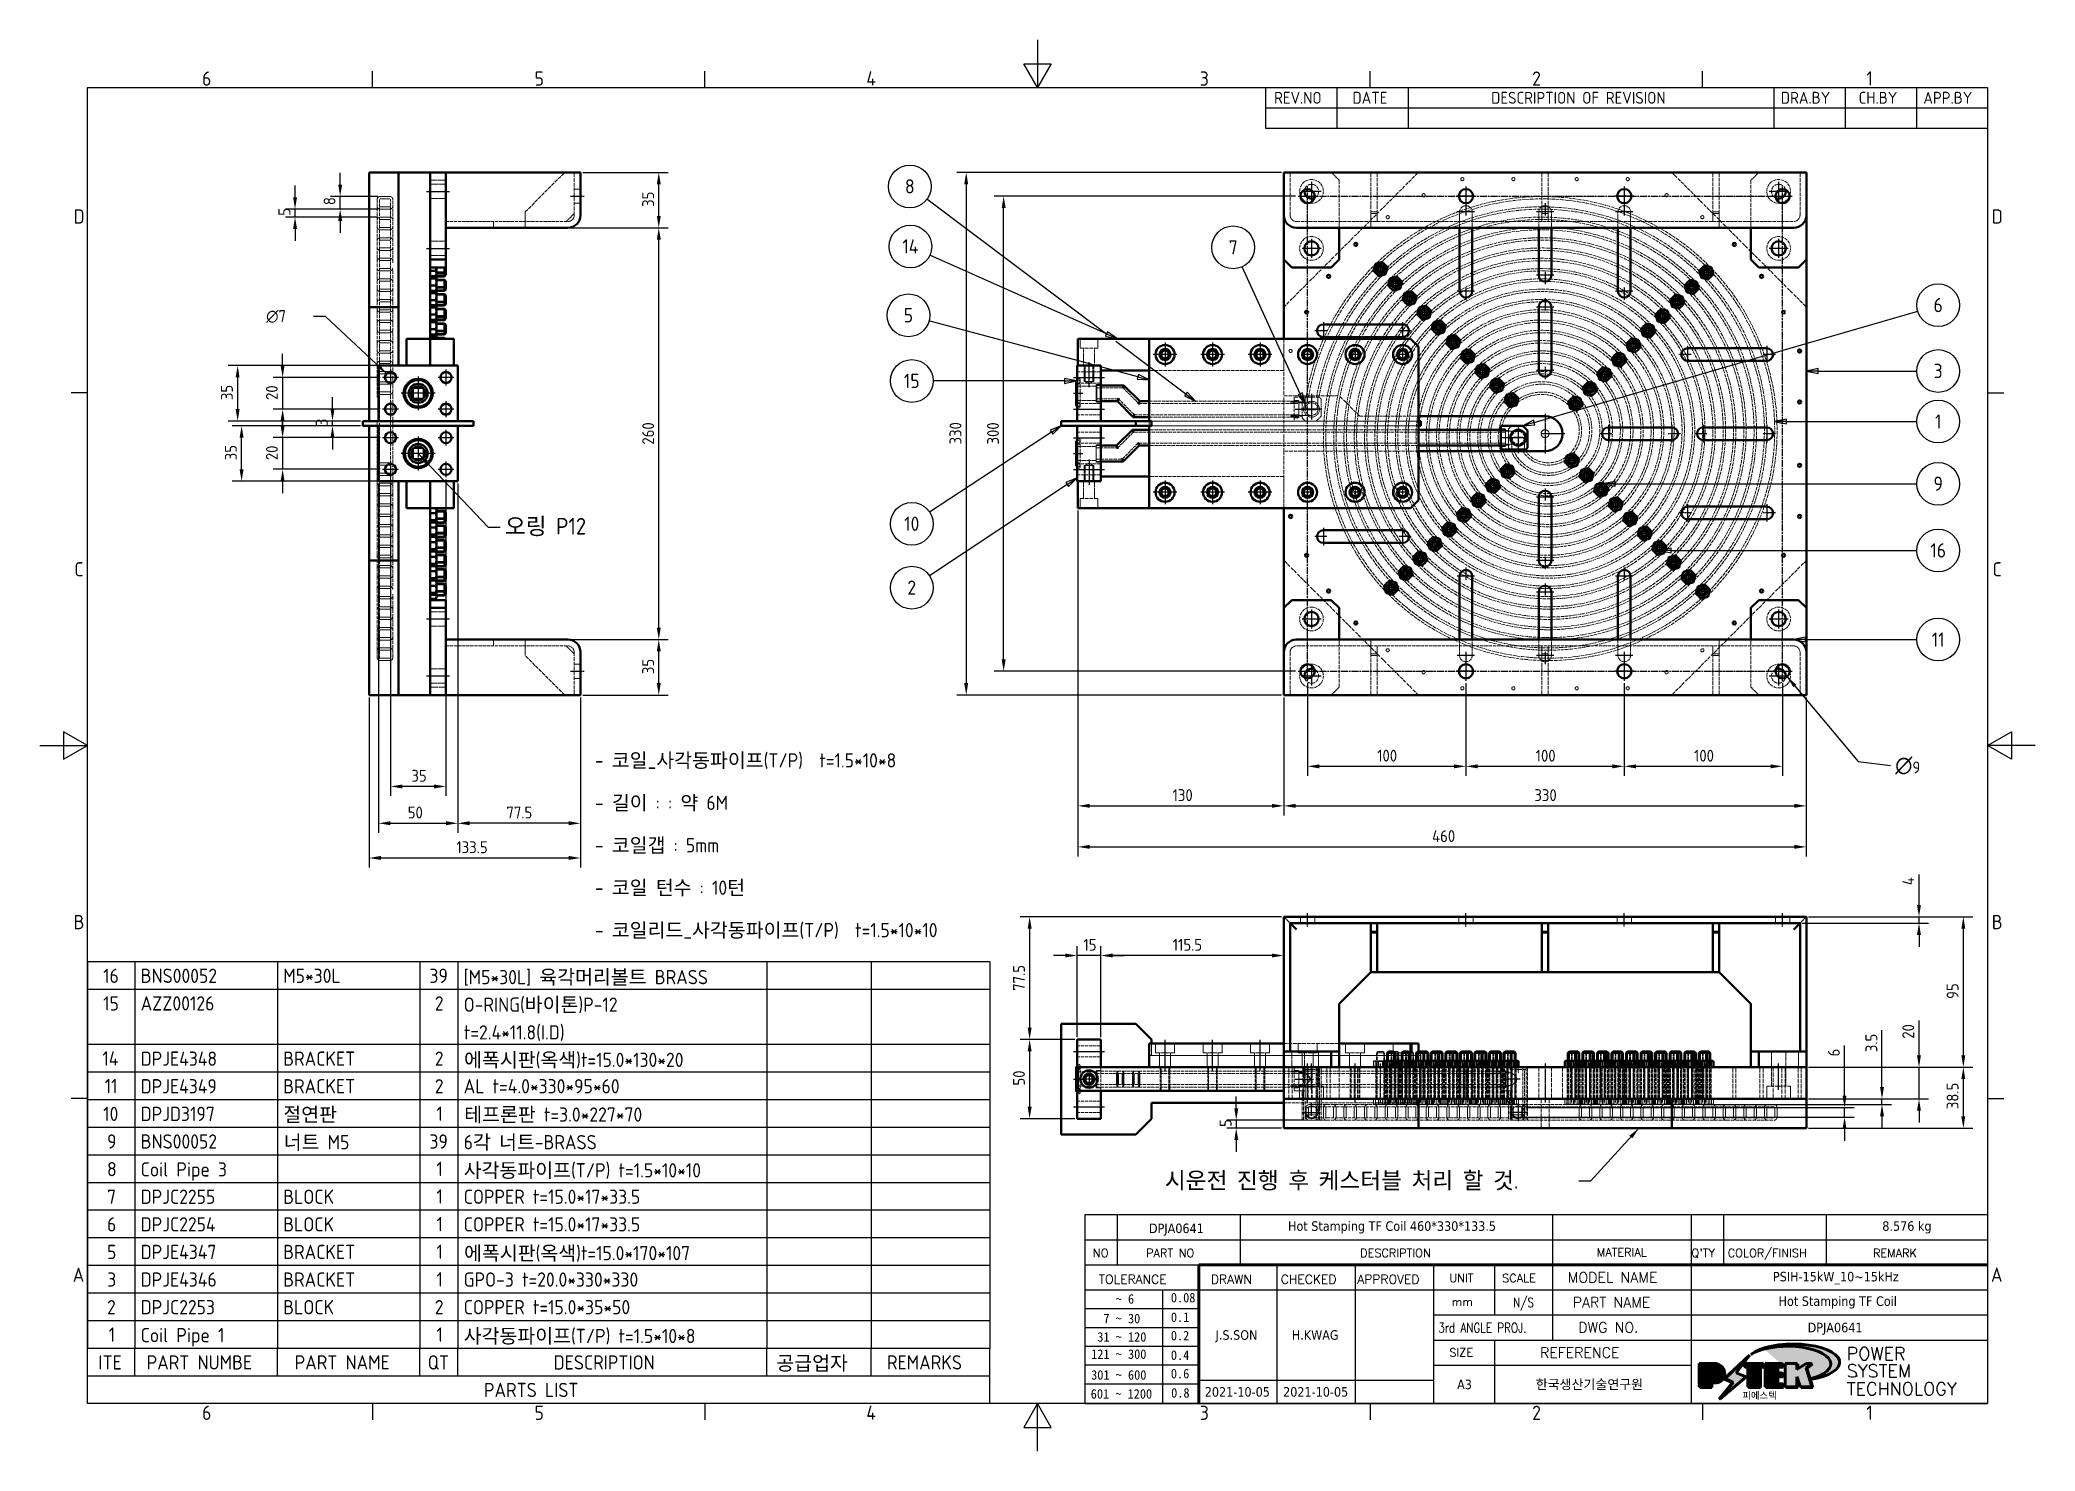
# Model space of a CAD drawing. Header units: millimetres. Extents: x 0 to 2375, y 0 to 3360.
# Drawn here: x 0 to 1260, y 2469 to 3360 of the extents above; entities that cross this region are included whole.
import ezdxf
from ezdxf.enums import TextEntityAlignment as Align

# ---------------------------------------------------------------- set-up
doc = ezdxf.new("R2010")
doc.units = ezdxf.units.MM
for name, pattern in [('DPJA0641_Hot Stamping Coil$0$CHAIN', [0.3543, 0.2362, -0.0295, 0.0591, -0.0295]), ('DPJA0641_Hot Stamping Coil$0$DASHED', [0.2067, 0.1654, -0.0413]), ('DPJA0641_Hot Stamping Coil$0$DOUBLE_DASH_DOT', [0.67, 0.24, -0.06, 0.24, -0.06, 0.01, -0.06])]:
    doc.linetypes.add(name, pattern=pattern)
for name, color, linetype, lineweight in [('DPJA0641_Hot Stamping Coil$0$가려진 것(ISO)', 2, 'DPJA0641_Hot Stamping Coil$0$DASHED', 18), ('DPJA0641_Hot Stamping Coil$0$가시적인 것(ISO)', 3, 'Continuous', 40), ('DPJA0641_Hot Stamping Coil$0$가시적인 좁은 것(ISO)', 3, 'Continuous', 35), ('DPJA0641_Hot Stamping Coil$0$경계(ISO)', 7, 'Continuous', 25), ('DPJA0641_Hot Stamping Coil$0$기호(ISO)', 5, 'Continuous', 25), ('DPJA0641_Hot Stamping Coil$0$제목(ISO)', 5, 'Continuous', 50), ('DPJA0641_Hot Stamping Coil$0$중심 표식(ISO)', 1, 'Continuous', 25), ('DPJA0641_Hot Stamping Coil$0$중심선(ISO)', 1, 'Continuous', 25), ('DPJA0641_Hot Stamping Coil$0$치수(ISO)', 2, 'Continuous', 25), ('DPJA0641_Hot Stamping Coil$0$해치(ISO)', 7, 'Continuous', 18)]:
    doc.layers.add(name, color=color, linetype=linetype, lineweight=lineweight)
doc.styles.add('DPJA0641_Hot Stamping Coil$0$HAN_291', font='')
doc.styles.add('DPJA0641_Hot Stamping Coil$0$HAN_370', font='', dxfattribs={"width": 2})
doc.styles.add('DPJA0641_Hot Stamping Coil$0$ISO ProportionalPSTEK', font='isocp.shx')
doc.styles.add('DPJA0641_Hot Stamping Coil$0$RC_284', font='ROMANC.shx')
doc.styles.add('DPJA0641_Hot Stamping Coil$0$RC_287', font='ROMANC.shx')
doc.styles.add('DPJA0641_Hot Stamping Coil$0$RC_292', font='ROMANC.shx')
doc.styles.add('DPJA0641_Hot Stamping Coil$0$ROMANT_294', font='romant.shx')
doc.styles.add('DPJA0641_Hot Stamping Coil$0$문자 텍스트_PSTEK_POSCO', font='isocp.shx')
doc.styles.add('DPJA0641_Hot Stamping Coil$0$치수 텍스트_PSTEK_POSCO', font='isocp.shx')
doc.styles.add('DPJA0641_Hot Stamping Coil$0$텍스트 스타일198', font='tahoma.ttf')
doc.styles.add('DPJA0641_Hot Stamping Coil$0$텍스트 스타일333', font='ROMANC.shx', dxfattribs={"width": 0.8})
doc.styles.get('DPJA0641_Hot Stamping Coil$0$HAN_291').set_extended_font_data('GulimChe')
doc.styles.get('DPJA0641_Hot Stamping Coil$0$HAN_370').set_extended_font_data('GulimChe')
doc.dimstyles.new('DPJA0641_Hot Stamping Coil$0$치수_PSTEK_POSCO', dxfattribs={"dimscale": 3, "dimtxt": 2.5, "dimasz": 2.5, "dimexe": 2, "dimexo": 0.5, "dimgap": 1, "dimtad": 1, "dimrnd": 1e-08, "dimdsep": 46, "dimtxsty": 'DPJA0641_Hot Stamping Coil$0$치수 텍스트_PSTEK_POSCO', "dimcen": 0.09, "dimdle": 10, "dimclrd": 7, "dimclre": 7, "dimclrt": 2, "dimadec": 1, "dimazin": 2, "dimtfac": 1, "dimtmove": 0, "dimatfit": 3, "dimfxl": 0, "dimtolj": 1, "dimlwd": -1, "dimlwe": -1, "dimarcsym": 0})
doc.dimstyles.new('DPJA0641_Hot Stamping Coil$0$치수_PSTEK_POSCO$7', dxfattribs={"dimscale": 3, "dimtxt": 2.5, "dimasz": 2.5, "dimexe": 2, "dimexo": 0.5, "dimgap": 1, "dimtad": 1, "dimrnd": 1e-08, "dimdsep": 46, "dimtxsty": 'DPJA0641_Hot Stamping Coil$0$치수 텍스트_PSTEK_POSCO', "dimcen": 0.09, "dimdle": 10, "dimclrd": 7, "dimclre": 7, "dimclrt": 2, "dimadec": 1, "dimazin": 2, "dimtfac": 1, "dimtmove": 0, "dimatfit": 3, "dimfxl": 0, "dimtolj": 1, "dimlwd": -1, "dimlwe": -1, "dimarcsym": 0})

# ---------------------------------------------------------------- blocks, each defined once
blk = doc.blocks.new('DPJA0641_Hot Stamping Coil$0$경계 Default Border')
at = {"layer": 'DPJA0641_Hot Stamping Coil$0$경계(ISO)'}
for p, q in [((70, 287), (70, 290.4)), ((140, 287), (140, 290.4)), ((280, 287), (280, 290.4)), ((350, 287), (350, 290.4)), ((10, 222.75), (6.6, 222.75)), ((410, 222.75), (413.4, 222.75)), ((10, 74.25), (6.6, 74.25)), ((410, 74.25), (413.4, 74.25)), ((70, 10), (70, 6.6)), ((140, 10), (140, 6.6)), ((280, 10), (280, 6.6)), ((350, 10), (350, 6.6))]:
    blk.add_line(p, q, dxfattribs=at)
at = {"layer": 'DPJA0641_Hot Stamping Coil$0$경계(ISO)', "flags": 128}
for points in [[(210, 297), (210, 287), (207.11, 292), (212.89, 292), (210, 287)], [(10, 10), (10, 287), (410, 287), (410, 10), (10, 10)], [(0, 148.5), (10, 148.5), (5, 151.39), (5, 145.61), (10, 148.5)], [(420, 148.5), (410, 148.5), (415, 151.39), (415, 145.61), (410, 148.5)], [(210, 0), (210, 10), (207.11, 5), (212.89, 5), (210, 10)]]:
    blk.add_lwpolyline(points, dxfattribs=at)
at = {"layer": 'DPJA0641_Hot Stamping Coil$0$경계(ISO)', "color": 2, "char_height": 3, "attachment_point": 7, "style": 'DPJA0641_Hot Stamping Coil$0$문자 텍스트_PSTEK_POSCO'}
for s, insert in [('6', (34.14, 287.37)), ('5', (104.14, 287.37)), ('4', (173.97, 287.4)), ('3', (244.17, 287.37)), ('2', (314.13, 287.37)), ('1', (384.49, 287.4)), ('D', (7.08, 258.35)), ('D', (410.88, 258.35)), ('C', (7.24, 184.1)), ('C', (411.04, 184.1)), ('B', (7.08, 109.85)), ('B', (410.88, 109.85)), ('A', (6.91, 35.62)), ('A', (410.71, 35.62)), ('6', (34.14, 6.57)), ('5', (104.14, 6.57)), ('4', (173.97, 6.6)), ('3', (244.17, 6.57)), ('2', (314.13, 6.57)), ('1', (384.49, 6.6))]:
    blk.add_mtext(s, dxfattribs=dict(at, insert=insert))
blk = doc.blocks.new('DPJA0641_Hot Stamping Coil$0$제목 블록 PSTEK')
for color, points in [(252, [(317.22, 17.06), (322.03, 21.63), (322.28, 21.94), (317.05, 16.98), (318.75, 16.19), (316, 12.72), (316.34, 13), (318.92, 16.27)]), (5, [(321.62, 17.42), (319.53, 18.25), (322.45, 22.02), (317.22, 17.06), (318.92, 16.27), (316.17, 12.8)]), (1, [(324.48, 19.61), (325.24, 19.61), (325.24, 20.26), (321.23, 20.26), (321.23, 19.61), (321.98, 19.61), (321.98, 15.34), (324.48, 15.34)]), (252, [(321.98, 19.61), (321.4, 19.61), (321.4, 19.46), (321.98, 19.46)]), (252, [(324.66, 19.46), (325.42, 19.46), (325.42, 20.11), (325.24, 20.11), (325.24, 19.61), (324.48, 19.61), (324.48, 15.34), (322.16, 15.34), (322.16, 15.19), (324.66, 15.19)]), (1, [(329.23, 20.26), (325.66, 20.26), (325.66, 15.34), (329.36, 15.34), (329.36, 15.99), (328.11, 15.99), (328.11, 17.56), (329.23, 17.56), (329.23, 18.26), (328.11, 18.26), (328.11, 19.61), (329.23, 19.61)]), (252, [(328.29, 19.46), (329.41, 19.46), (329.41, 20.11), (329.23, 20.11), (329.23, 19.61), (328.11, 19.61), (328.11, 18.26), (328.29, 18.26)]), (252, [(328.29, 17.42), (329.41, 17.42), (329.41, 18.11), (329.23, 18.11), (329.23, 17.56), (328.11, 17.56), (328.11, 15.99), (328.29, 15.99)]), (1, [(332.33, 20.26), (329.86, 20.26), (329.86, 15.34), (332.33, 15.34), (332.33, 17.43), (333.07, 15.34), (335.49, 15.34), (334.25, 19.31), (335.44, 20.26), (334.31, 20.26), (332.33, 19)]), (252, [(332.51, 16.93), (332.33, 17.43), (332.33, 15.34), (330.04, 15.34), (330.04, 15.19), (332.51, 15.19)]), (252, [(332.51, 20.11), (332.33, 20.11), (332.33, 19), (332.51, 19.11)]), (252, [(335.62, 20.11), (335.25, 20.11), (334.25, 19.31), (335.49, 15.34), (333.2, 15.34), (333.25, 15.19), (335.66, 15.19), (334.43, 19.16)]), (252, [(329.54, 15.85), (329.36, 15.85), (329.36, 15.34), (325.83, 15.34), (325.83, 15.19), (329.54, 15.19)])]:
    blk.add_hatch(color=color).paths.add_polyline_path(points)
h = blk.add_hatch(color=1)
edge = h.paths.add_edge_path(flags=0)
edge.add_line((314.22, 19.61), (314.22, 17))
edge.add_line((314.22, 17), (314.35, 17))
edge.add_arc((314.35, 17.65), 0.651, 270, 360)
edge.add_line((315, 17.65), (315, 18.96))
edge.add_arc((314.35, 18.96), 0.651, 0, 90)
edge.add_line((314.35, 19.61), (314.22, 19.61))
edge = h.paths.add_edge_path()
edge.add_arc((314.98, 18.29), 1.97, 270, 450)
edge.add_line((314.98, 20.26), (311.77, 20.26))
edge.add_line((311.77, 20.26), (311.77, 15.34))
edge.add_line((311.77, 15.34), (314.22, 15.34))
edge.add_line((314.22, 15.34), (314.22, 16.32))
edge.add_line((314.22, 16.32), (314.98, 16.32))
h = blk.add_hatch(color=252)
edge = h.paths.add_edge_path()
edge.add_arc((314.98, 18.29), 1.97, 270, 406.8279)
edge.add_arc((315.16, 18.14), 1.97, -90, 53.561, ccw=False)
edge.add_line((315.16, 16.17), (314.4, 16.17))
edge.add_line((314.4, 16.17), (314.4, 15.19))
edge.add_line((314.4, 15.19), (311.94, 15.19))
edge.add_line((311.94, 15.19), (311.94, 15.34))
edge.add_line((311.94, 15.34), (314.22, 15.34))
edge.add_line((314.22, 15.34), (314.22, 16.32))
edge.add_line((314.22, 16.32), (314.98, 16.32))
h = blk.add_hatch(color=252)
edge = h.paths.add_edge_path()
edge.add_line((314.4, 19.46), (314.53, 19.46))
edge.add_arc((314.53, 18.81), 0.651, 60.4189, 90, ccw=False)
edge.add_arc((314.35, 18.96), 0.651, 39.9699, 90)
edge.add_line((314.35, 19.61), (314.22, 19.61))
edge.add_line((314.22, 19.61), (314.22, 17))
edge.add_line((314.22, 17), (314.35, 17))
edge.add_arc((314.35, 17.65), 0.651, 270, 274.6931)
edge.add_line((314.4, 17), (314.4, 19.46))
at = {"layer": 'DPJA0641_Hot Stamping Coil$0$해치(ISO)'}
h = blk.add_hatch(color=140, dxfattribs=at)
edge = h.paths.add_edge_path()
edge.add_ellipse((330.37, 20.16), major_axis=(9.1, 0), ratio=0.40699, start_angle=301.3098, end_angle=507.7437)
edge.add_ellipse((331.53, 20.46), major_axis=(-9.82, 0), ratio=0.39426, start_angle=111.5121, end_angle=334.4703, ccw=False)
edge.add_line((335.14, 16.86), (335.1, 16.99))
at = {"color": 180}
for p, q in [((182.48, 11.79), (182.48, 51.57)), ((182.48, 51.57), (372.48, 51.57)), ((189.27, 51.57), (189.27, 41.01)), ((215.22, 41.01), (215.22, 51.57)), ((280.88, 51.57), (280.88, 41.01)), ((310.09, 51.57), (310.09, 41.01)), ((316.9, 51.57), (316.9, 41.01)), ((338.46, 51.57), (338.46, 41.01)), ((372.48, 51.57), (372.48, 11.79)), ((182.48, 46.29), (372.48, 46.29)), ((182.48, 41.01), (206.45, 41.01)), ((222.94, 11.79), (222.94, 41.01)), ((239.43, 11.79), (239.43, 41.01)), ((255.92, 11.79), (255.92, 41.01)), ((268.69, 41.01), (268.69, 30.45)), ((280.88, 41.01), (280.88, 25.17)), ((310.09, 41.01), (310.09, 11.79)), ((182.48, 35.73), (206.45, 35.73)), ((198.86, 12.03), (198.86, 35.73)), ((206.45, 35.73), (372.48, 35.73)), ((182.48, 31.78), (206.45, 31.78)), ((255.92, 30.45), (372.48, 30.45)), ((182.48, 27.83), (206.45, 27.83)), ((182.48, 23.88), (206.45, 23.88)), ((255.92, 25.17), (372.48, 25.17)), ((268.69, 25.17), (268.69, 11.79)), ((182.48, 19.93), (206.45, 19.93)), ((255.92, 19.89), (310.09, 19.89)), ((182.48, 15.98), (206.45, 15.98)), ((206.45, 16.74), (255.92, 16.74)), ((182.48, 11.79), (372.48, 11.79))]:
    blk.add_line(p, q, dxfattribs=at)
at = {"color": 7, "lineweight": 50}
for p, q in [((206.45, 11.79), (206.45, 41.01)), ((206.45, 41.01), (372.48, 41.01))]:
    blk.add_line(p, q, dxfattribs=at)
at = {"color": 7}
for p, q in [((322.28, 21.94), (317.05, 16.98)), ((322.45, 22.02), (317.22, 17.06)), ((317.22, 17.06), (322.03, 21.63)), ((319.53, 18.25), (322.45, 22.02)), ((322.03, 21.63), (322.28, 21.94)), ((314.98, 20.26), (311.77, 20.26)), ((311.77, 20.26), (311.77, 15.34)), ((314.98, 20.26), (311.77, 20.26)), ((311.77, 20.26), (311.77, 15.34)), ((314.22, 17), (314.22, 19.61)), ((314.22, 19.61), (314.35, 19.61)), ((314.35, 19.61), (314.22, 19.61)), ((314.22, 19.61), (314.22, 17)), ((314.22, 17), (314.22, 19.61)), ((314.22, 19.61), (314.35, 19.61)), ((314.35, 17), (314.22, 17)), ((314.22, 17), (314.35, 17)), ((314.35, 17), (314.22, 17)), ((314.4, 19.46), (314.53, 19.46)), ((314.4, 17), (314.4, 19.46)), ((315, 18.96), (315, 17.65)), ((315, 18.96), (315, 17.65)), ((316.17, 12.8), (321.62, 17.42)), ((317.05, 16.98), (318.75, 16.19)), ((318.92, 16.27), (317.22, 17.06)), ((317.22, 17.06), (318.92, 16.27)), ((321.62, 17.42), (319.53, 18.25)), ((325.24, 20.26), (321.23, 20.26)), ((321.23, 20.26), (321.23, 19.61)), ((325.24, 20.26), (321.23, 20.26)), ((321.23, 20.26), (321.23, 19.61)), ((321.23, 19.61), (321.98, 19.61)), ((321.23, 19.61), (321.98, 19.61)), ((321.4, 19.61), (321.4, 19.46)), ((321.98, 19.61), (321.4, 19.61)), ((321.4, 19.46), (321.98, 19.46)), ((321.98, 19.61), (321.98, 15.34)), ((321.98, 19.46), (321.98, 19.61)), ((321.98, 19.61), (321.98, 15.34)), ((324.48, 19.61), (325.24, 19.61)), ((324.48, 15.34), (324.48, 19.61)), ((325.24, 19.61), (324.48, 19.61)), ((324.48, 19.61), (324.48, 15.34)), ((324.48, 19.61), (325.24, 19.61)), ((324.48, 15.34), (324.48, 19.61)), ((324.66, 19.46), (325.42, 19.46)), ((324.66, 15.19), (324.66, 19.46)), ((325.24, 19.61), (325.24, 20.26)), ((325.24, 19.61), (325.24, 20.26)), ((325.42, 20.11), (325.24, 20.11)), ((325.24, 20.11), (325.24, 19.61)), ((325.42, 19.46), (325.42, 20.11)), ((329.23, 20.26), (325.66, 20.26)), ((325.66, 20.26), (325.66, 15.34)), ((325.66, 20.26), (325.66, 15.34)), ((329.23, 20.26), (325.66, 20.26)), ((328.11, 18.26), (328.11, 19.61)), ((328.11, 19.61), (329.23, 19.61)), ((329.23, 19.61), (328.11, 19.61)), ((328.11, 19.61), (328.11, 18.26)), ((328.11, 18.26), (328.11, 19.61)), ((328.11, 19.61), (329.23, 19.61)), ((329.23, 18.26), (328.11, 18.26)), ((328.11, 18.26), (328.29, 18.26)), ((329.23, 18.26), (328.11, 18.26)), ((328.11, 17.56), (329.23, 17.56)), ((328.11, 15.99), (328.11, 17.56)), ((329.23, 17.56), (328.11, 17.56)), ((328.11, 17.56), (328.11, 15.99)), ((328.11, 17.56), (329.23, 17.56)), ((328.11, 15.99), (328.11, 17.56)), ((328.29, 18.26), (328.29, 19.46)), ((328.29, 19.46), (329.41, 19.46)), ((328.29, 15.99), (328.29, 17.42)), ((328.29, 17.42), (329.41, 17.42)), ((329.23, 19.61), (329.23, 20.26)), ((329.23, 19.61), (329.23, 20.26)), ((329.41, 20.11), (329.23, 20.11)), ((329.23, 20.11), (329.23, 19.61)), ((329.23, 17.56), (329.23, 18.26)), ((329.23, 17.56), (329.23, 18.26)), ((329.41, 18.11), (329.23, 18.11)), ((329.23, 18.11), (329.23, 17.56)), ((329.41, 19.46), (329.41, 20.11)), ((329.41, 17.42), (329.41, 18.11)), ((332.33, 20.26), (329.86, 20.26)), ((329.86, 20.26), (329.86, 15.34)), ((329.86, 20.26), (329.86, 15.34)), ((332.33, 20.26), (329.86, 20.26)), ((334.31, 20.26), (332.33, 19)), ((332.33, 19), (332.33, 20.26)), ((334.31, 20.26), (332.33, 19)), ((332.33, 19), (332.33, 20.26)), ((332.51, 20.11), (332.33, 20.11)), ((332.33, 20.11), (332.33, 19)), ((332.33, 19), (332.51, 19.11)), ((332.33, 17.43), (333.07, 15.34)), ((332.33, 15.34), (332.33, 17.43)), ((332.51, 16.93), (332.33, 17.43)), ((332.33, 17.43), (332.33, 15.34)), ((332.33, 17.43), (333.07, 15.34)), ((332.33, 15.34), (332.33, 17.43)), ((332.51, 19.11), (332.51, 20.11)), ((332.51, 15.19), (332.51, 16.93)), ((334.25, 19.31), (335.44, 20.26)), ((334.25, 19.31), (335.44, 20.26)), ((335.25, 20.11), (334.25, 19.31)), ((335.49, 15.34), (334.25, 19.31)), ((334.25, 19.31), (335.49, 15.34)), ((335.49, 15.34), (334.25, 19.31)), ((335.44, 20.26), (334.31, 20.26)), ((335.44, 20.26), (334.31, 20.26)), ((334.43, 19.16), (335.62, 20.11)), ((335.66, 15.19), (334.43, 19.16)), ((335.62, 20.11), (335.25, 20.11)), ((345.04, 17.5), (344.99, 17.69)), ((311.77, 15.34), (314.22, 15.34)), ((311.77, 15.34), (314.22, 15.34)), ((314.22, 15.34), (311.94, 15.34)), ((311.94, 15.34), (311.94, 15.19)), ((311.94, 15.19), (314.4, 15.19)), ((314.22, 16.32), (314.98, 16.32)), ((314.22, 15.34), (314.22, 16.32)), ((314.98, 16.32), (314.22, 16.32)), ((314.22, 16.32), (314.22, 15.34)), ((314.22, 16.32), (314.98, 16.32)), ((314.22, 15.34), (314.22, 16.32)), ((314.4, 16.17), (315.16, 16.17)), ((314.4, 15.19), (314.4, 16.17)), ((318.75, 16.19), (316, 12.72)), ((316, 12.72), (316.34, 13)), ((318.92, 16.27), (316.17, 12.8)), ((316.34, 13), (318.92, 16.27)), ((321.98, 15.34), (324.48, 15.34)), ((321.98, 15.34), (324.48, 15.34)), ((324.48, 15.34), (322.16, 15.34)), ((322.16, 15.34), (322.16, 15.19)), ((322.16, 15.19), (324.66, 15.19)), ((325.66, 15.34), (329.36, 15.34)), ((325.66, 15.34), (329.36, 15.34)), ((329.36, 15.34), (325.83, 15.34)), ((325.83, 15.34), (325.83, 15.19)), ((325.83, 15.19), (329.54, 15.19)), ((329.36, 15.99), (328.11, 15.99)), ((328.11, 15.99), (328.29, 15.99)), ((329.36, 15.99), (328.11, 15.99)), ((329.36, 15.34), (329.36, 15.99)), ((329.36, 15.34), (329.36, 15.99)), ((329.54, 15.85), (329.36, 15.85)), ((329.36, 15.85), (329.36, 15.34)), ((329.54, 15.19), (329.54, 15.85)), ((329.86, 15.34), (332.33, 15.34)), ((329.86, 15.34), (332.33, 15.34)), ((332.33, 15.34), (330.04, 15.34)), ((330.04, 15.34), (330.04, 15.19)), ((330.04, 15.19), (332.51, 15.19)), ((333.07, 15.34), (335.49, 15.34)), ((333.07, 15.34), (335.49, 15.34)), ((335.49, 15.34), (333.2, 15.34)), ((333.2, 15.34), (333.25, 15.19)), ((333.25, 15.19), (335.66, 15.19))]:
    blk.add_line(p, q, dxfattribs=at)
at = {"color": 5}
for p, q in [((322.45, 22.02), (317.22, 17.06)), ((319.53, 18.25), (322.45, 22.02)), ((316.17, 12.8), (321.62, 17.42)), ((317.22, 17.06), (318.92, 16.27)), ((321.62, 17.42), (319.53, 18.25)), ((318.92, 16.27), (316.17, 12.8))]:
    blk.add_line(p, q, dxfattribs=at)
at = {"color": 1}
for p, q in [((314.98, 20.26), (311.77, 20.26)), ((311.77, 20.26), (311.77, 15.34)), ((314.22, 17), (314.22, 19.61)), ((314.22, 19.61), (314.35, 19.61)), ((314.35, 17), (314.22, 17)), ((315, 18.96), (315, 17.65)), ((325.24, 20.26), (321.23, 20.26)), ((321.23, 20.26), (321.23, 19.61)), ((321.23, 19.61), (321.98, 19.61)), ((321.98, 19.61), (321.98, 15.34)), ((324.48, 19.61), (325.24, 19.61)), ((324.48, 15.34), (324.48, 19.61)), ((325.24, 19.61), (325.24, 20.26)), ((329.23, 20.26), (325.66, 20.26)), ((325.66, 20.26), (325.66, 15.34)), ((328.11, 18.26), (328.11, 19.61)), ((328.11, 19.61), (329.23, 19.61)), ((329.23, 18.26), (328.11, 18.26)), ((328.11, 17.56), (329.23, 17.56)), ((328.11, 15.99), (328.11, 17.56)), ((329.23, 19.61), (329.23, 20.26)), ((329.23, 17.56), (329.23, 18.26)), ((332.33, 20.26), (329.86, 20.26)), ((329.86, 20.26), (329.86, 15.34)), ((334.31, 20.26), (332.33, 19)), ((332.33, 19), (332.33, 20.26)), ((332.33, 17.43), (333.07, 15.34)), ((332.33, 15.34), (332.33, 17.43)), ((334.25, 19.31), (335.44, 20.26)), ((335.49, 15.34), (334.25, 19.31)), ((335.44, 20.26), (334.31, 20.26)), ((311.77, 15.34), (314.22, 15.34)), ((314.22, 16.32), (314.98, 16.32)), ((314.22, 15.34), (314.22, 16.32)), ((321.98, 15.34), (324.48, 15.34)), ((325.66, 15.34), (329.36, 15.34)), ((329.36, 15.99), (328.11, 15.99)), ((329.36, 15.34), (329.36, 15.99)), ((329.86, 15.34), (332.33, 15.34)), ((333.07, 15.34), (335.49, 15.34))]:
    blk.add_line(p, q, dxfattribs=at)
at = {"color": 7}
for centre, radius, start, end in [((314.35, 18.96), 0.651, 0, 90), ((314.35, 18.96), 0.651, 39.9699, 90), ((314.35, 18.96), 0.651, 0, 90), ((314.35, 17.65), 0.651, 270, 0), ((314.35, 17.65), 0.651, 270, 0), ((314.35, 17.65), 0.651, 270, 274.6931), ((314.53, 18.81), 0.651, 60.4189, 90), ((314.98, 18.29), 1.97, 270, 90), ((314.98, 18.29), 1.97, 270, 90), ((314.98, 18.29), 1.97, 270, 46.8279), ((315.16, 18.14), 1.97, 270, 53.561)]:
    blk.add_arc(centre, radius, start, end, dxfattribs=at)
at = {"color": 1}
for centre, radius, start, end in [((314.35, 18.96), 0.651, 0, 90), ((314.35, 17.65), 0.651, 270, 0), ((314.98, 18.29), 1.97, 270, 90)]:
    blk.add_arc(centre, radius, start, end, dxfattribs=at)
at = {"layer": 'DPJA0641_Hot Stamping Coil$0$제목(ISO)', "lineweight": 18}
blk.add_line((182.48, 35.73), (182.48, 11.79), dxfattribs=at)
at = {"layer": 'DPJA0641_Hot Stamping Coil$0$제목(ISO)'}
for p, q in [((322.28, 21.94), (317.05, 16.98)), ((322.45, 22.02), (317.22, 17.06)), ((317.22, 17.06), (322.03, 21.63)), ((319.53, 18.25), (322.45, 22.02)), ((322.03, 21.63), (322.28, 21.94)), ((314.98, 20.26), (311.77, 20.26)), ((311.77, 20.26), (311.77, 15.34)), ((314.22, 17), (314.22, 19.61)), ((314.22, 19.61), (314.35, 19.61)), ((314.35, 19.61), (314.22, 19.61)), ((314.22, 19.61), (314.22, 17)), ((314.35, 17), (314.22, 17)), ((314.22, 17), (314.35, 17)), ((314.4, 19.46), (314.53, 19.46)), ((314.4, 17), (314.4, 19.46)), ((315, 18.96), (315, 17.65)), ((316.17, 12.8), (321.62, 17.42)), ((317.05, 16.98), (318.75, 16.19)), ((317.22, 17.06), (318.92, 16.27)), ((318.92, 16.27), (317.22, 17.06)), ((321.62, 17.42), (319.53, 18.25)), ((325.24, 20.26), (321.23, 20.26)), ((321.23, 20.26), (321.23, 19.61)), ((321.23, 19.61), (321.98, 19.61)), ((321.98, 19.61), (321.4, 19.61)), ((321.4, 19.61), (321.4, 19.46)), ((321.4, 19.46), (321.98, 19.46)), ((321.98, 19.61), (321.98, 15.34)), ((321.98, 19.46), (321.98, 19.61)), ((324.48, 19.61), (325.24, 19.61)), ((324.48, 15.34), (324.48, 19.61)), ((325.24, 19.61), (324.48, 19.61)), ((324.48, 19.61), (324.48, 15.34)), ((324.66, 19.46), (325.42, 19.46)), ((324.66, 15.19), (324.66, 19.46)), ((325.24, 19.61), (325.24, 20.26)), ((325.42, 20.11), (325.24, 20.11)), ((325.24, 20.11), (325.24, 19.61)), ((325.42, 19.46), (325.42, 20.11)), ((329.23, 20.26), (325.66, 20.26)), ((325.66, 20.26), (325.66, 15.34)), ((328.11, 18.26), (328.11, 19.61)), ((328.11, 19.61), (329.23, 19.61)), ((329.23, 19.61), (328.11, 19.61)), ((328.11, 19.61), (328.11, 18.26)), ((329.23, 18.26), (328.11, 18.26)), ((328.11, 18.26), (328.29, 18.26)), ((328.11, 15.99), (328.11, 17.56)), ((328.11, 17.56), (329.23, 17.56)), ((329.23, 17.56), (328.11, 17.56)), ((328.11, 17.56), (328.11, 15.99)), ((328.29, 19.46), (329.41, 19.46)), ((328.29, 18.26), (328.29, 19.46)), ((328.29, 17.42), (329.41, 17.42)), ((328.29, 15.99), (328.29, 17.42)), ((329.23, 19.61), (329.23, 20.26)), ((329.41, 20.11), (329.23, 20.11)), ((329.23, 20.11), (329.23, 19.61)), ((329.23, 17.56), (329.23, 18.26)), ((329.41, 18.11), (329.23, 18.11)), ((329.23, 18.11), (329.23, 17.56)), ((329.41, 19.46), (329.41, 20.11)), ((329.41, 17.42), (329.41, 18.11)), ((332.33, 20.26), (329.86, 20.26)), ((329.86, 20.26), (329.86, 15.34)), ((334.31, 20.26), (332.33, 19)), ((332.33, 19), (332.33, 20.26)), ((332.51, 20.11), (332.33, 20.11)), ((332.33, 20.11), (332.33, 19)), ((332.33, 19), (332.51, 19.11)), ((332.33, 15.34), (332.33, 17.43)), ((332.33, 17.43), (333.07, 15.34)), ((332.51, 16.93), (332.33, 17.43)), ((332.33, 17.43), (332.33, 15.34)), ((332.51, 19.11), (332.51, 20.11)), ((332.51, 15.19), (332.51, 16.93)), ((334.25, 19.31), (335.44, 20.26)), ((335.25, 20.11), (334.25, 19.31)), ((335.49, 15.34), (334.25, 19.31)), ((334.25, 19.31), (335.49, 15.34)), ((335.44, 20.26), (334.31, 20.26)), ((334.43, 19.16), (335.62, 20.11)), ((335.66, 15.19), (334.43, 19.16)), ((335.62, 20.11), (335.25, 20.11)), ((311.77, 15.34), (314.22, 15.34)), ((314.22, 15.34), (311.94, 15.34)), ((311.94, 15.34), (311.94, 15.19)), ((311.94, 15.19), (314.4, 15.19)), ((314.22, 15.34), (314.22, 16.32)), ((314.22, 16.32), (314.98, 16.32)), ((314.98, 16.32), (314.22, 16.32)), ((314.22, 16.32), (314.22, 15.34)), ((314.4, 15.19), (314.4, 16.17)), ((314.4, 16.17), (315.16, 16.17)), ((318.75, 16.19), (316, 12.72)), ((316, 12.72), (316.34, 13)), ((318.92, 16.27), (316.17, 12.8)), ((316.34, 13), (318.92, 16.27)), ((321.98, 15.34), (324.48, 15.34)), ((324.48, 15.34), (322.16, 15.34)), ((322.16, 15.34), (322.16, 15.19)), ((322.16, 15.19), (324.66, 15.19)), ((325.66, 15.34), (329.36, 15.34)), ((329.36, 15.34), (325.83, 15.34)), ((325.83, 15.34), (325.83, 15.19)), ((325.83, 15.19), (329.54, 15.19)), ((329.36, 15.99), (328.11, 15.99)), ((328.11, 15.99), (328.29, 15.99)), ((329.36, 15.34), (329.36, 15.99)), ((329.54, 15.85), (329.36, 15.85)), ((329.36, 15.85), (329.36, 15.34)), ((329.54, 15.19), (329.54, 15.85)), ((329.86, 15.34), (332.33, 15.34)), ((332.33, 15.34), (330.04, 15.34)), ((330.04, 15.34), (330.04, 15.19)), ((330.04, 15.19), (332.51, 15.19)), ((333.07, 15.34), (335.49, 15.34)), ((335.49, 15.34), (333.2, 15.34)), ((333.2, 15.34), (333.25, 15.19)), ((333.25, 15.19), (335.66, 15.19))]:
    blk.add_line(p, q, dxfattribs=at)
at = {"layer": 'DPJA0641_Hot Stamping Coil$0$제목(ISO)', "color": 4}
blk.add_line((335.14, 16.86), (335.1, 16.99), dxfattribs=at)
at = {"layer": 'DPJA0641_Hot Stamping Coil$0$제목(ISO)'}
for centre, radius, start, end in [((314.35, 18.96), 0.651, 0, 90), ((314.35, 18.96), 0.651, 39.9699, 90), ((314.35, 17.65), 0.651, 270, 0), ((314.35, 17.65), 0.651, 270, 274.6931), ((314.53, 18.81), 0.651, 60.4189, 90), ((314.98, 18.29), 1.97, 46.8279, 90), ((314.98, 18.29), 1.97, 270, 46.8279), ((314.98, 18.29), 1.97, 270, 46.8279), ((315.16, 18.14), 1.97, 270, 53.561)]:
    blk.add_arc(centre, radius, start, end, dxfattribs=at)
at = {"layer": 'DPJA0641_Hot Stamping Coil$0$제목(ISO)', "color": 4}
for centre, major_axis, ratio, start_param, end_param in [((331.53, 20.46), (9.82, 0), 0.39426, 5.087845, 8.9792), ((330.37, 20.16), (9.1, 0), 0.40699, 5.258849, 8.861799)]:
    blk.add_ellipse(centre, major_axis=major_axis, ratio=ratio, start_param=start_param, end_param=end_param, dxfattribs=at)
at = {"color": 2}
for s, height, style, p in [('NO', 1.742, 'DPJA0641_Hot Stamping Coil$0$RC_284', (184.14, 42.62)), ('PART NO', 1.742, 'DPJA0641_Hot Stamping Coil$0$RC_284', (195.34, 42.62)), ('DESCRIPTION', 1.7424, 'DPJA0641_Hot Stamping Coil$0$RC_284', (240.4, 42.62)), ("Q'TY", 1.742, 'DPJA0641_Hot Stamping Coil$0$RC_284', (310.14, 42.62)), ('COLOR/FINISH', 1.7424, 'DPJA0641_Hot Stamping Coil$0$RC_284', (317.77, 42.62)), ('REMARK', 1.742, 'DPJA0641_Hot Stamping Coil$0$RC_284', (348.35, 42.62)), (' TOLERANCE', 1.9, 'DPJA0641_Hot Stamping Coil$0$RC_287', (184.09, 37.01)), ('DRAWN', 1.9, 'DPJA0641_Hot Stamping Coil$0$RC_287', (208.98, 37.01)), ('CHECKED', 1.9, 'DPJA0641_Hot Stamping Coil$0$RC_287', (223.69, 37.01)), ('APPROVED', 1.9, 'DPJA0641_Hot Stamping Coil$0$RC_287', (239.78, 37.01)), ('UNIT', 1.742, 'DPJA0641_Hot Stamping Coil$0$RC_284', (259.17, 37.34)), ('SCALE', 1.742, 'DPJA0641_Hot Stamping Coil$0$RC_284', (270.29, 37.34)), ('MODEL NAME', 2.178, 'DPJA0641_Hot Stamping Coil$0$RC_292', (284.1, 37.25)), ('    ~ 6', 2, 'DPJA0641_Hot Stamping Coil$0$HAN_291', (183.77, 32.82)), ('0.08', 2, 'DPJA0641_Hot Stamping Coil$0$HAN_291', (200.55, 33.1)), ('PART NAME', 2.178, 'DPJA0641_Hot Stamping Coil$0$RC_292', (285.14, 32.03)), ('  7 ~ 30', 2, 'DPJA0641_Hot Stamping Coil$0$HAN_291', (183.77, 28.71)), ('0.1', 2, 'DPJA0641_Hot Stamping Coil$0$HAN_291', (200.55, 28.99)), ('mm', 1.742, 'DPJA0641_Hot Stamping Coil$0$RC_284', (259.65, 32.35)), (' 31 ~ 120', 2, 'DPJA0641_Hot Stamping Coil$0$HAN_291', (183.77, 24.83)), ('0.2', 2, 'DPJA0641_Hot Stamping Coil$0$HAN_291', (200.55, 25.11)), (' DWG NO.', 2.178, 'DPJA0641_Hot Stamping Coil$0$RC_292', (284.81, 26.75)), ('121 ~ 300', 2, 'DPJA0641_Hot Stamping Coil$0$HAN_291', (183.77, 21.21)), ('0.4', 2, 'DPJA0641_Hot Stamping Coil$0$HAN_291', (200.55, 21)), ('SIZE', 1.742, 'DPJA0641_Hot Stamping Coil$0$RC_284', (259.17, 21.69)), ('REFERENCE', 2.178, 'DPJA0641_Hot Stamping Coil$0$RC_292', (278.27, 21.43)), ('301 ~ 600', 2, 'DPJA0641_Hot Stamping Coil$0$HAN_291', (183.77, 16.83)), ('0.6', 2, 'DPJA0641_Hot Stamping Coil$0$HAN_291', (200.55, 17.12)), ('601 ~ 1200', 2, 'DPJA0641_Hot Stamping Coil$0$HAN_291', (183.68, 12.85)), ('0.8', 2, 'DPJA0641_Hot Stamping Coil$0$HAN_291', (200.61, 13.06))]:
    blk.add_text(s, height=height, dxfattribs=dict(at, style=style)).set_placement(p)
at = {"color": 2, "style": 'DPJA0641_Hot Stamping Coil$0$RC_284'}
blk.add_text('MATERIAL', height=1.742, dxfattribs=at).set_placement((295.48, 43.65), align=Align.MIDDLE_CENTER)
at = {"color": 7, "style": 'DPJA0641_Hot Stamping Coil$0$텍스트 스타일333', "width": 0.8}
blk.add_text('N/S', height=2, dxfattribs=at).set_placement((274.78, 33.09), align=Align.MIDDLE_CENTER)
at = {"color": 2, "style": 'DPJA0641_Hot Stamping Coil$0$텍스트 스타일333', "width": 0.8}
blk.add_text('3rd ANGLE PROJ.', height=2, dxfattribs=at).set_placement((256.84, 26.76))
at = {"color": 7, "style": 'DPJA0641_Hot Stamping Coil$0$ROMANT_294'}
for s, p in [('POWER', (342.83, 20.97)), ('SYSTEM', (342.83, 17.33)), ('TECHNOLOGY', (342.83, 13.57))]:
    blk.add_text(s, height=2.7, dxfattribs=at).set_placement(p)
at = {"color": 7, "insert": (320.85, 14.21), "char_height": 1.4, "attachment_point": 1, "line_spacing_factor": 0.332, "style": 'DPJA0641_Hot Stamping Coil$0$HAN_370'}
blk.add_mtext('\\fHY견고딕|b0|i0;\\H1.4000;피에스텍', dxfattribs=at)
at = {"layer": 'DPJA0641_Hot Stamping Coil$0$제목(ISO)', "color": 7, "style": 'DPJA0641_Hot Stamping Coil$0$텍스트 스타일198'}
for tag, p in [('설명_001', (225.22, 48.16)), ('질량\\P3;_001', (350.31, 48.16)), ('부품_번호_001', (195.94, 47.68)), ('1._MODEL_NAME_001', (327.29, 37.52)), ('제목_001', (328.48, 32.36)), ('설계자_001', (209.96, 25.23)), ('점검자_001', (226.01, 25.23)), ('부품_번호_001', (334.6, 26.81)), ('시트_크기_001', (260.81, 14.84)), ('프로젝트_001', (277.19, 14.84)), ('작성_날짜_001', (207.69, 13.27)), ('점검_날짜_001', (224.18, 13.27))]:
    blk.add_attdef(tag, p, '', height=2, dxfattribs=at)
for tag, p in [('재질', (295.48, 48.93)), ("3._Q'TY", (313.5, 48.93)), ('4._COLOR', (327.68, 48.93)), ('엔지니어링_승인자', (247.67, 26.23)), ('엔지니어링_승인_날짜', (247.67, 14.27))]:
    blk.add_attdef(tag, text='', height=2, dxfattribs=at).set_placement(p, align=Align.MIDDLE_CENTER)
blk = doc.blocks.new('DPJA0641_Hot Stamping Coil$0$리비전 내역')
at = {"layer": 'DPJA0641_Hot Stamping Coil$0$기호(ISO)'}
for p, q in [((258, 287), (410, 287)), ((258, 287), (258, 282.72)), ((273, 287), (273, 282.72)), ((288, 287), (288, 282.72)), ((365, 287), (365, 282.72)), ((380, 287), (380, 282.72)), ((395, 287), (395, 282.72)), ((410, 287), (410, 282.72)), ((258, 282.72), (410, 282.72)), ((258, 282.72), (258, 278.44)), ((273, 282.72), (273, 278.44)), ((288, 282.72), (288, 278.44)), ((365, 282.72), (365, 278.44)), ((380, 282.72), (380, 278.44)), ((395, 282.72), (395, 278.44)), ((410, 282.72), (410, 278.44)), ((258, 278.44), (410, 278.44))]:
    blk.add_line(p, q, dxfattribs=at)
at = {"layer": 'DPJA0641_Hot Stamping Coil$0$기호(ISO)', "color": 2, "char_height": 2.5, "attachment_point": 7, "style": 'DPJA0641_Hot Stamping Coil$0$ISO ProportionalPSTEK'}
for s, insert in [('REV.NO', (259.79, 283.58)), ('DATE', (276.31, 283.58)), ('DESCRIPTION OF REVISION', (305.51, 283.58)), ('DRA.BY', (366.48, 283.58)), ('CH.BY', (382.86, 283.58)), ('APP.BY', (396.48, 283.58))]:
    blk.add_mtext(s, dxfattribs=dict(at, insert=insert))
blk = doc.blocks.new('*D254')
at = {"layer": 'Defpoints', "color": 0}
for p in [(785.5, 477.4), (1115.5, 477.4), (1115.5, 407.4)]:
    blk.add_point(p, dxfattribs=at)
at = {"layer": 'DPJA0641_Hot Stamping Coil$0$치수(ISO)', "color": 7}
for p, q in [((785.5, 475.9), (785.5, 401.4)), ((1115.5, 475.9), (1115.5, 401.4)), ((793, 407.4), (1108, 407.4))]:
    blk.add_line(p, q, dxfattribs=at)
for points in [[(793, 408.7), (793, 406.2), (785.5, 407.4)], [(1108, 408.7), (1108, 406.2), (1115.5, 407.4)]]:
    blk.add_solid(points, dxfattribs=at)
at = {"layer": 'DPJA0641_Hot Stamping Coil$0$치수(ISO)', "color": 2, "insert": (943.8, 414.2), "char_height": 7.5, "attachment_point": 4, "style": 'DPJA0641_Hot Stamping Coil$0$치수 텍스트_PSTEK_POSCO'}
blk.add_mtext('\\A1;330', dxfattribs=at)
blk = doc.blocks.new('*D255')
at = {"layer": 'Defpoints', "color": 0}
for p in [(608.6, 792.4), (794.5, 792.4), (794.5, 492.4)]:
    blk.add_point(p, dxfattribs=at)
at = {"layer": 'DPJA0641_Hot Stamping Coil$0$치수(ISO)', "color": 7}
for p, q in [((793, 792.4), (602.6, 792.4)), ((608.6, 499.9), (608.6, 784.9)), ((793, 492.4), (602.6, 492.4))]:
    blk.add_line(p, q, dxfattribs=at)
for points in [[(607.4, 784.9), (609.9, 784.9), (608.6, 792.4)], [(607.4, 499.9), (609.9, 499.9), (608.6, 492.4)]]:
    blk.add_solid(points, dxfattribs=at)
at = {"layer": 'DPJA0641_Hot Stamping Coil$0$치수(ISO)', "color": 2, "insert": (601.9, 635.6), "char_height": 7.5, "attachment_point": 4, "rotation": 90, "style": 'DPJA0641_Hot Stamping Coil$0$치수 텍스트_PSTEK_POSCO'}
blk.add_mtext('\\A1;300', dxfattribs=at)
blk = doc.blocks.new('*D256')
at = {"layer": 'Defpoints', "color": 0}
for p in [(800.5, 486.4), (900.5, 486.4), (900.5, 432.4)]:
    blk.add_point(p, dxfattribs=at)
at = {"layer": 'DPJA0641_Hot Stamping Coil$0$치수(ISO)', "color": 7}
for p, q in [((800.5, 484.9), (800.5, 426.4)), ((900.5, 484.9), (900.5, 426.4)), ((808, 432.4), (893, 432.4))]:
    blk.add_line(p, q, dxfattribs=at)
for points in [[(808, 433.6), (808, 431.1), (800.5, 432.4)], [(893, 433.6), (893, 431.1), (900.5, 432.4)]]:
    blk.add_solid(points, dxfattribs=at)
at = {"layer": 'DPJA0641_Hot Stamping Coil$0$치수(ISO)', "color": 2, "insert": (844.5, 439.1), "char_height": 7.5, "attachment_point": 4, "style": 'DPJA0641_Hot Stamping Coil$0$치수 텍스트_PSTEK_POSCO'}
blk.add_mtext('\\A1;100', dxfattribs=at)
blk = doc.blocks.new('*D257')
at = {"layer": 'Defpoints', "color": 0}
for p in [(900.5, 486.4), (1000.5, 486.4), (1000.5, 432.4)]:
    blk.add_point(p, dxfattribs=at)
at = {"layer": 'DPJA0641_Hot Stamping Coil$0$치수(ISO)', "color": 7}
for p, q in [((900.5, 484.9), (900.5, 426.4)), ((1000.5, 484.9), (1000.5, 426.4)), ((908, 432.4), (993, 432.4))]:
    blk.add_line(p, q, dxfattribs=at)
for points in [[(908, 433.6), (908, 431.1), (900.5, 432.4)], [(993, 433.6), (993, 431.1), (1000.5, 432.4)]]:
    blk.add_solid(points, dxfattribs=at)
at = {"layer": 'DPJA0641_Hot Stamping Coil$0$치수(ISO)', "color": 2, "insert": (944.6, 439.1), "char_height": 7.5, "attachment_point": 4, "style": 'DPJA0641_Hot Stamping Coil$0$치수 텍스트_PSTEK_POSCO'}
blk.add_mtext('\\A1;100', dxfattribs=at)
blk = doc.blocks.new('*D258')
at = {"layer": 'Defpoints', "color": 0}
for p in [(1000.5, 486.4), (1100.5, 486.4), (1100.5, 432.4)]:
    blk.add_point(p, dxfattribs=at)
at = {"layer": 'DPJA0641_Hot Stamping Coil$0$치수(ISO)', "color": 7}
for p, q in [((1000.5, 484.9), (1000.5, 426.4)), ((1100.5, 484.9), (1100.5, 426.4)), ((1008, 432.4), (1093, 432.4))]:
    blk.add_line(p, q, dxfattribs=at)
for points in [[(1008, 433.6), (1008, 431.1), (1000.5, 432.4)], [(1093, 433.6), (1093, 431.1), (1100.5, 432.4)]]:
    blk.add_solid(points, dxfattribs=at)
at = {"layer": 'DPJA0641_Hot Stamping Coil$0$치수(ISO)', "color": 2, "insert": (1044.6, 439.1), "char_height": 7.5, "attachment_point": 4, "style": 'DPJA0641_Hot Stamping Coil$0$치수 텍스트_PSTEK_POSCO'}
blk.add_mtext('\\A1;100', dxfattribs=at)
blk = doc.blocks.new('*D259')
at = {"layer": 'Defpoints', "color": 0}
for p in [(785.5, 807.4), (585, 477.4), (785.5, 477.4)]:
    blk.add_point(p, dxfattribs=at)
at = {"layer": 'DPJA0641_Hot Stamping Coil$0$치수(ISO)', "color": 7}
for p, q in [((784, 807.4), (579, 807.4)), ((585, 799.9), (585, 484.9)), ((784, 477.4), (579, 477.4))]:
    blk.add_line(p, q, dxfattribs=at)
for points in [[(583.7, 799.9), (586.2, 799.9), (585, 807.4)], [(583.7, 484.9), (586.2, 484.9), (585, 477.4)]]:
    blk.add_solid(points, dxfattribs=at)
at = {"layer": 'DPJA0641_Hot Stamping Coil$0$치수(ISO)', "color": 2, "insert": (578.2, 635.6), "char_height": 7.5, "attachment_point": 4, "rotation": 90, "style": 'DPJA0641_Hot Stamping Coil$0$치수 텍스트_PSTEK_POSCO'}
blk.add_mtext('\\A1;330', dxfattribs=at)
blk = doc.blocks.new('*D260')
at = {"layer": 'Defpoints', "color": 0}
for p in [(655.5, 595.4), (785.5, 477.4), (785.5, 407.4)]:
    blk.add_point(p, dxfattribs=at)
at = {"layer": 'DPJA0641_Hot Stamping Coil$0$치수(ISO)', "color": 7}
for p, q in [((655.5, 593.9), (655.5, 401.4)), ((785.5, 475.9), (785.5, 401.4)), ((663, 407.4), (778, 407.4))]:
    blk.add_line(p, q, dxfattribs=at)
for points in [[(663, 408.7), (663, 406.2), (655.5, 407.4)], [(778, 408.7), (778, 406.2), (785.5, 407.4)]]:
    blk.add_solid(points, dxfattribs=at)
at = {"layer": 'DPJA0641_Hot Stamping Coil$0$치수(ISO)', "color": 2, "insert": (715.3, 414.2), "char_height": 7.5, "attachment_point": 4, "style": 'DPJA0641_Hot Stamping Coil$0$치수 텍스트_PSTEK_POSCO'}
blk.add_mtext('\\A1;130', dxfattribs=at)
blk = doc.blocks.new('*D261')
at = {"layer": 'Defpoints', "color": 0}
for p in [(655.5, 595.4), (1115.5, 477.4), (1115.5, 381.5)]:
    blk.add_point(p, dxfattribs=at)
at = {"layer": 'DPJA0641_Hot Stamping Coil$0$치수(ISO)', "color": 7}
for p, q in [((655.5, 593.9), (655.5, 375.5)), ((1115.5, 475.9), (1115.5, 375.5)), ((663, 381.5), (1108, 381.5))]:
    blk.add_line(p, q, dxfattribs=at)
for points in [[(663, 382.8), (663, 380.3), (655.5, 381.5)], [(1108, 382.8), (1108, 380.3), (1115.5, 381.5)]]:
    blk.add_solid(points, dxfattribs=at)
at = {"layer": 'DPJA0641_Hot Stamping Coil$0$치수(ISO)', "color": 2, "insert": (879.2, 388.3), "char_height": 7.5, "attachment_point": 4, "style": 'DPJA0641_Hot Stamping Coil$0$치수 텍스트_PSTEK_POSCO'}
blk.add_mtext('\\A1;460', dxfattribs=at)
blk = doc.blocks.new('*D262')
at = {"layer": 'Defpoints', "color": 0}
for p in [(263.9, 612.4), (341.4, 477.4), (263.9, 396.4)]:
    blk.add_point(p, dxfattribs=at)
at = {"layer": 'DPJA0641_Hot Stamping Coil$0$치수(ISO)', "color": 7}
for p, q in [((263.9, 610.9), (263.9, 390.4)), ((341.4, 475.9), (341.4, 390.4)), ((333.9, 396.4), (271.4, 396.4))]:
    blk.add_line(p, q, dxfattribs=at)
for points in [[(271.4, 397.7), (271.4, 395.2), (263.9, 396.4)], [(333.9, 397.7), (333.9, 395.2), (341.4, 396.4)]]:
    blk.add_solid(points, dxfattribs=at)
at = {"layer": 'DPJA0641_Hot Stamping Coil$0$치수(ISO)', "color": 2, "insert": (294.6, 403.2), "char_height": 7.5, "attachment_point": 4, "style": 'DPJA0641_Hot Stamping Coil$0$치수 텍스트_PSTEK_POSCO'}
blk.add_mtext('\\A1;77.5', dxfattribs=at)
blk = doc.blocks.new('*D263')
at = {"layer": 'Defpoints', "color": 0}
for p in [(213.9, 612.4), (263.9, 612.4), (263.9, 396.4)]:
    blk.add_point(p, dxfattribs=at)
at = {"layer": 'DPJA0641_Hot Stamping Coil$0$치수(ISO)', "color": 7}
for p, q in [((213.9, 610.9), (213.9, 390.4)), ((263.9, 610.9), (263.9, 390.4)), ((221.4, 396.4), (256.4, 396.4))]:
    blk.add_line(p, q, dxfattribs=at)
for points in [[(221.4, 397.7), (221.4, 395.2), (213.9, 396.4)], [(256.4, 397.7), (256.4, 395.2), (263.9, 396.4)]]:
    blk.add_solid(points, dxfattribs=at)
at = {"layer": 'DPJA0641_Hot Stamping Coil$0$치수(ISO)', "color": 2, "insert": (232.3, 403.2), "char_height": 7.5, "attachment_point": 4, "style": 'DPJA0641_Hot Stamping Coil$0$치수 텍스트_PSTEK_POSCO'}
blk.add_mtext('\\A1;50', dxfattribs=at)
blk = doc.blocks.new('*D264')
at = {"layer": 'Defpoints', "color": 0}
for p in [(127.4, 647.4), (203.9, 647.4), (231.4, 612.4)]:
    blk.add_point(p, dxfattribs=at)
at = {"layer": 'DPJA0641_Hot Stamping Coil$0$치수(ISO)', "color": 7}
for p, q in [((202.4, 647.4), (121.4, 647.4)), ((127.4, 619.9), (127.4, 639.9)), ((229.9, 612.4), (121.4, 612.4))]:
    blk.add_line(p, q, dxfattribs=at)
for points in [[(126.1, 639.9), (128.6, 639.9), (127.4, 647.4)], [(126.1, 619.9), (128.6, 619.9), (127.4, 612.4)]]:
    blk.add_solid(points, dxfattribs=at)
at = {"layer": 'DPJA0641_Hot Stamping Coil$0$치수(ISO)', "color": 2, "insert": (120.6, 625.6), "char_height": 7.5, "attachment_point": 4, "rotation": 90, "style": 'DPJA0641_Hot Stamping Coil$0$치수 텍스트_PSTEK_POSCO'}
blk.add_mtext('\\A1;35', dxfattribs=at)
blk = doc.blocks.new('*D265')
at = {"layer": 'Defpoints', "color": 0}
for p in [(184.8, 650.4), (203.9, 650.4), (203.9, 647.4)]:
    blk.add_point(p, dxfattribs=at)
at = {"layer": 'DPJA0641_Hot Stamping Coil$0$치수(ISO)', "color": 7}
for p, q in [((184.8, 657.9), (184.8, 665.4)), ((202.4, 650.4), (178.8, 650.4)), ((202.4, 647.4), (178.8, 647.4)), ((184.8, 647.4), (184.8, 650.4)), ((184.8, 639.9), (184.8, 632.4))]:
    blk.add_line(p, q, dxfattribs=at)
for points in [[(183.5, 657.9), (186, 657.9), (184.8, 650.4)], [(183.5, 639.9), (186, 639.9), (184.8, 647.4)]]:
    blk.add_solid(points, dxfattribs=at)
at = {"layer": 'DPJA0641_Hot Stamping Coil$0$치수(ISO)', "color": 2, "insert": (178, 647.2), "char_height": 7.5, "attachment_point": 4, "rotation": 90, "style": 'DPJA0641_Hot Stamping Coil$0$치수 텍스트_PSTEK_POSCO'}
blk.add_mtext('\\A1;3', dxfattribs=at)
blk = doc.blocks.new('*D266')
at = {"layer": 'Defpoints', "color": 0}
for p in [(124.9, 685.4), (231.4, 685.4), (203.9, 650.4)]:
    blk.add_point(p, dxfattribs=at)
at = {"layer": 'DPJA0641_Hot Stamping Coil$0$치수(ISO)', "color": 7}
for p, q in [((229.9, 685.4), (118.9, 685.4)), ((124.9, 657.9), (124.9, 677.9)), ((202.4, 650.4), (118.9, 650.4))]:
    blk.add_line(p, q, dxfattribs=at)
for points in [[(123.6, 677.9), (126.1, 677.9), (124.9, 685.4)], [(123.6, 657.9), (126.1, 657.9), (124.9, 650.4)]]:
    blk.add_solid(points, dxfattribs=at)
at = {"layer": 'DPJA0641_Hot Stamping Coil$0$치수(ISO)', "color": 2, "insert": (118.1, 663.6), "char_height": 7.5, "attachment_point": 4, "rotation": 90, "style": 'DPJA0641_Hot Stamping Coil$0$치수 텍스트_PSTEK_POSCO'}
blk.add_mtext('\\A1;35', dxfattribs=at)
blk = doc.blocks.new('*D267')
at = {"layer": 'Defpoints', "color": 0}
for p in [(221.4, 614.9), (256.4, 614.9), (221.4, 419.7)]:
    blk.add_point(p, dxfattribs=at)
at = {"layer": 'DPJA0641_Hot Stamping Coil$0$치수(ISO)', "color": 7}
for p, q in [((221.4, 613.4), (221.4, 413.7)), ((256.4, 613.4), (256.4, 413.7)), ((248.9, 419.7), (228.9, 419.7))]:
    blk.add_line(p, q, dxfattribs=at)
for points in [[(228.9, 420.9), (228.9, 418.4), (221.4, 419.7)], [(248.9, 420.9), (248.9, 418.4), (256.4, 419.7)]]:
    blk.add_solid(points, dxfattribs=at)
at = {"layer": 'DPJA0641_Hot Stamping Coil$0$치수(ISO)', "color": 2, "insert": (234.6, 426.4), "char_height": 7.5, "attachment_point": 4, "style": 'DPJA0641_Hot Stamping Coil$0$치수 텍스트_PSTEK_POSCO'}
blk.add_mtext('\\A1;35', dxfattribs=at)
blk = doc.blocks.new('*D268')
at = {"layer": 'Defpoints', "color": 0}
for p in [(216.4, 677.9), (153.3, 657.9), (216.4, 657.9)]:
    blk.add_point(p, dxfattribs=at)
at = {"layer": 'DPJA0641_Hot Stamping Coil$0$치수(ISO)', "color": 7}
for p, q in [((153.3, 685.4), (153.3, 692.9)), ((214.9, 677.9), (147.3, 677.9)), ((153.3, 677.9), (153.3, 657.9)), ((214.9, 657.9), (147.3, 657.9)), ((153.3, 650.4), (153.3, 642.9))]:
    blk.add_line(p, q, dxfattribs=at)
for points in [[(152, 685.4), (154.5, 685.4), (153.3, 677.9)], [(152, 650.4), (154.5, 650.4), (153.3, 657.9)]]:
    blk.add_solid(points, dxfattribs=at)
at = {"layer": 'DPJA0641_Hot Stamping Coil$0$치수(ISO)', "color": 2, "insert": (146.5, 663.7), "char_height": 7.5, "attachment_point": 4, "rotation": 90, "style": 'DPJA0641_Hot Stamping Coil$0$치수 텍스트_PSTEK_POSCO'}
blk.add_mtext('\\A1;20', dxfattribs=at)
blk = doc.blocks.new('*D269')
at = {"layer": 'Defpoints', "color": 0}
for p in [(216.4, 639.9), (153.3, 619.9), (216.4, 619.9)]:
    blk.add_point(p, dxfattribs=at)
at = {"layer": 'DPJA0641_Hot Stamping Coil$0$치수(ISO)', "color": 7}
for p, q in [((153.3, 647.4), (153.3, 654.9)), ((214.9, 639.9), (147.3, 639.9)), ((153.3, 639.9), (153.3, 619.9)), ((214.9, 619.9), (147.3, 619.9)), ((153.3, 612.4), (153.3, 604.9))]:
    blk.add_line(p, q, dxfattribs=at)
for points in [[(152, 647.4), (154.5, 647.4), (153.3, 639.9)], [(152, 612.4), (154.5, 612.4), (153.3, 619.9)]]:
    blk.add_solid(points, dxfattribs=at)
at = {"layer": 'DPJA0641_Hot Stamping Coil$0$치수(ISO)', "color": 2, "insert": (146.5, 625.7), "char_height": 7.5, "attachment_point": 4, "rotation": 90, "style": 'DPJA0641_Hot Stamping Coil$0$치수 텍스트_PSTEK_POSCO'}
blk.add_mtext('\\A1;20', dxfattribs=at)
blk = doc.blocks.new('*D270')
at = {"layer": 'Defpoints', "color": 0}
for p in [(1115.5, 337.4), (1214.7, 337.4), (1115.5, 242.4)]:
    blk.add_point(p, dxfattribs=at)
at = {"layer": 'DPJA0641_Hot Stamping Coil$0$치수(ISO)', "color": 7}
for p, q in [((1117, 337.4), (1220.7, 337.4)), ((1214.7, 249.9), (1214.7, 329.9)), ((1117, 242.4), (1220.7, 242.4))]:
    blk.add_line(p, q, dxfattribs=at)
for points in [[(1213.4, 329.9), (1215.9, 329.9), (1214.7, 337.4)], [(1213.4, 249.9), (1215.9, 249.9), (1214.7, 242.4)]]:
    blk.add_solid(points, dxfattribs=at)
at = {"layer": 'DPJA0641_Hot Stamping Coil$0$치수(ISO)', "color": 2, "insert": (1207.9, 285.5), "char_height": 7.5, "attachment_point": 4, "rotation": 90, "style": 'DPJA0641_Hot Stamping Coil$0$치수 텍스트_PSTEK_POSCO'}
blk.add_mtext('\\A1;95', dxfattribs=at)
blk = doc.blocks.new('*D271')
at = {"layer": 'Defpoints', "color": 0}
for p in [(1115.5, 242.4), (1214.7, 242.4), (1115.5, 203.9)]:
    blk.add_point(p, dxfattribs=at)
at = {"layer": 'DPJA0641_Hot Stamping Coil$0$치수(ISO)', "color": 7}
for p, q in [((1117, 242.4), (1220.7, 242.4)), ((1214.7, 211.4), (1214.7, 234.9)), ((1117, 203.9), (1220.7, 203.9))]:
    blk.add_line(p, q, dxfattribs=at)
for points in [[(1213.4, 234.9), (1215.9, 234.9), (1214.7, 242.4)], [(1213.4, 211.4), (1215.9, 211.4), (1214.7, 203.9)]]:
    blk.add_solid(points, dxfattribs=at)
at = {"layer": 'DPJA0641_Hot Stamping Coil$0$치수(ISO)', "color": 2, "insert": (1207.9, 215.9), "char_height": 7.5, "attachment_point": 4, "rotation": 90, "style": 'DPJA0641_Hot Stamping Coil$0$치수 텍스트_PSTEK_POSCO'}
blk.add_mtext('\\A1;38.5', dxfattribs=at)
blk = doc.blocks.new('*D272')
at = {"layer": 'Defpoints', "color": 0}
for p in [(1115.5, 242.4), (1186.7, 242.4), (1115.5, 222.4)]:
    blk.add_point(p, dxfattribs=at)
at = {"layer": 'DPJA0641_Hot Stamping Coil$0$치수(ISO)', "color": 7}
for p, q in [((1186.7, 249.9), (1186.7, 271.8)), ((1117, 242.4), (1192.7, 242.4)), ((1186.7, 222.4), (1186.7, 242.4)), ((1117, 222.4), (1192.7, 222.4)), ((1186.7, 214.9), (1186.7, 207.4))]:
    blk.add_line(p, q, dxfattribs=at)
for points in [[(1185.4, 249.9), (1187.9, 249.9), (1186.7, 242.4)], [(1185.4, 214.9), (1187.9, 214.9), (1186.7, 222.4)]]:
    blk.add_solid(points, dxfattribs=at)
at = {"layer": 'DPJA0641_Hot Stamping Coil$0$치수(ISO)', "color": 2, "insert": (1179.9, 260.4), "char_height": 7.5, "attachment_point": 4, "rotation": 90, "style": 'DPJA0641_Hot Stamping Coil$0$치수 텍스트_PSTEK_POSCO'}
blk.add_mtext('\\A1;20', dxfattribs=at)
blk = doc.blocks.new('*D273')
at = {"layer": 'Defpoints', "color": 0}
for p in [(1049.6, 218.9), (1115.5, 222.4), (1163.3, 222.4)]:
    blk.add_point(p, dxfattribs=at)
at = {"layer": 'DPJA0641_Hot Stamping Coil$0$치수(ISO)', "color": 7}
for p, q in [((1163.3, 229.9), (1163.3, 265.7)), ((1051.1, 218.9), (1169.3, 218.9)), ((1117, 222.4), (1169.3, 222.4)), ((1163.3, 218.9), (1163.3, 222.4)), ((1163.3, 211.4), (1163.3, 203.9))]:
    blk.add_line(p, q, dxfattribs=at)
for points in [[(1162.1, 229.9), (1164.6, 229.9), (1163.3, 222.4)], [(1162.1, 211.4), (1164.6, 211.4), (1163.3, 218.9)]]:
    blk.add_solid(points, dxfattribs=at)
at = {"layer": 'DPJA0641_Hot Stamping Coil$0$치수(ISO)', "color": 2, "insert": (1156.6, 251.9), "char_height": 7.5, "attachment_point": 4, "rotation": 90, "style": 'DPJA0641_Hot Stamping Coil$0$치수 텍스트_PSTEK_POSCO'}
blk.add_mtext('\\A1;3.5', dxfattribs=at)
blk = doc.blocks.new('*D274')
at = {"layer": 'Defpoints', "color": 0}
for p in [(937.6, 216.9), (1139.7, 216.9), (928.8, 210.9)]:
    blk.add_point(p, dxfattribs=at)
at = {"layer": 'DPJA0641_Hot Stamping Coil$0$치수(ISO)', "color": 7}
for p, q in [((1139.7, 224.4), (1139.7, 256.1)), ((939.1, 216.9), (1145.7, 216.9)), ((1139.7, 210.9), (1139.7, 216.9)), ((930.3, 210.9), (1145.7, 210.9)), ((1139.7, 203.4), (1139.7, 195.9))]:
    blk.add_line(p, q, dxfattribs=at)
for points in [[(1138.4, 224.4), (1140.9, 224.4), (1139.7, 216.9)], [(1138.4, 203.4), (1140.9, 203.4), (1139.7, 210.9)]]:
    blk.add_solid(points, dxfattribs=at)
at = {"layer": 'DPJA0641_Hot Stamping Coil$0$치수(ISO)', "color": 2, "insert": (1132.9, 249.2), "char_height": 7.5, "attachment_point": 4, "rotation": 90, "style": 'DPJA0641_Hot Stamping Coil$0$치수 텍스트_PSTEK_POSCO'}
blk.add_mtext('\\A1;6', dxfattribs=at)
blk = doc.blocks.new('*D275')
at = {"layer": 'Defpoints', "color": 0}
for p in [(785.5, 337.4), (625, 259.9), (655, 259.9)]:
    blk.add_point(p, dxfattribs=at)
at = {"layer": 'DPJA0641_Hot Stamping Coil$0$치수(ISO)', "color": 7}
for p, q in [((784, 337.4), (619, 337.4)), ((625, 329.9), (625, 267.4)), ((653.5, 259.9), (619, 259.9))]:
    blk.add_line(p, q, dxfattribs=at)
for points in [[(623.8, 329.9), (626.3, 329.9), (625, 337.4)], [(623.8, 267.4), (626.3, 267.4), (625, 259.9)]]:
    blk.add_solid(points, dxfattribs=at)
at = {"layer": 'DPJA0641_Hot Stamping Coil$0$치수(ISO)', "color": 2, "insert": (618.3, 290.6), "char_height": 7.5, "attachment_point": 4, "rotation": 90, "style": 'DPJA0641_Hot Stamping Coil$0$치수 텍스트_PSTEK_POSCO'}
blk.add_mtext('\\A1;77.5', dxfattribs=at)
blk = doc.blocks.new('*D276')
at = {"layer": 'Defpoints', "color": 0}
for p in [(655, 259.9), (625, 209.9), (655, 209.9)]:
    blk.add_point(p, dxfattribs=at)
at = {"layer": 'DPJA0641_Hot Stamping Coil$0$치수(ISO)', "color": 7}
for p, q in [((653.5, 259.9), (619, 259.9)), ((625, 252.4), (625, 217.4)), ((653.5, 209.9), (619, 209.9))]:
    blk.add_line(p, q, dxfattribs=at)
for points in [[(623.8, 252.4), (626.3, 252.4), (625, 259.9)], [(623.8, 217.4), (626.3, 217.4), (625, 209.9)]]:
    blk.add_solid(points, dxfattribs=at)
at = {"layer": 'DPJA0641_Hot Stamping Coil$0$치수(ISO)', "color": 2, "insert": (618.3, 230.8), "char_height": 7.5, "attachment_point": 4, "rotation": 90, "style": 'DPJA0641_Hot Stamping Coil$0$치수 텍스트_PSTEK_POSCO'}
blk.add_mtext('\\A1;50', dxfattribs=at)
blk = doc.blocks.new('*D277')
at = {"layer": 'Defpoints', "color": 0}
for p in [(655, 312.9), (655, 259.9), (670, 259.9)]:
    blk.add_point(p, dxfattribs=at)
at = {"layer": 'DPJA0641_Hot Stamping Coil$0$치수(ISO)', "color": 7}
for p, q in [((655, 261.4), (655, 318.9)), ((670, 261.4), (670, 318.9)), ((647.5, 312.9), (640, 312.9)), ((670, 312.9), (655, 312.9)), ((677.5, 312.9), (685, 312.9))]:
    blk.add_line(p, q, dxfattribs=at)
for points in [[(647.5, 314.2), (647.5, 311.7), (655, 312.9)], [(677.5, 314.2), (677.5, 311.7), (670, 312.9)]]:
    blk.add_solid(points, dxfattribs=at)
at = {"layer": 'DPJA0641_Hot Stamping Coil$0$치수(ISO)', "color": 2, "insert": (659, 319.7), "char_height": 7.5, "attachment_point": 4, "style": 'DPJA0641_Hot Stamping Coil$0$치수 텍스트_PSTEK_POSCO'}
blk.add_mtext('\\A1;15', dxfattribs=at)
blk = doc.blocks.new('*D278')
at = {"layer": 'Defpoints', "color": 0}
for p in [(670, 312.9), (670, 259.9), (785.5, 222.4)]:
    blk.add_point(p, dxfattribs=at)
at = {"layer": 'DPJA0641_Hot Stamping Coil$0$치수(ISO)', "color": 7}
for p, q in [((670, 261.4), (670, 318.9)), ((785.5, 223.9), (785.5, 318.9)), ((778, 312.9), (677.5, 312.9))]:
    blk.add_line(p, q, dxfattribs=at)
for points in [[(677.5, 314.2), (677.5, 311.7), (670, 312.9)], [(778, 314.2), (778, 311.7), (785.5, 312.9)]]:
    blk.add_solid(points, dxfattribs=at)
at = {"layer": 'DPJA0641_Hot Stamping Coil$0$치수(ISO)', "color": 2, "insert": (715.4, 319.7), "char_height": 7.5, "attachment_point": 4, "style": 'DPJA0641_Hot Stamping Coil$0$치수 텍스트_PSTEK_POSCO'}
blk.add_mtext('\\A1;115.5', dxfattribs=at)
blk = doc.blocks.new('*D279')
at = {"layer": 'Defpoints', "color": 0}
for p in [(1111.5, 333.4), (1115.5, 337.4), (1186.7, 337.4)]:
    blk.add_point(p, dxfattribs=at)
at = {"layer": 'DPJA0641_Hot Stamping Coil$0$치수(ISO)', "color": 7}
for p, q in [((1186.7, 344.9), (1186.7, 364)), ((1113, 333.4), (1192.7, 333.4)), ((1117, 337.4), (1192.7, 337.4)), ((1186.7, 333.4), (1186.7, 337.4)), ((1186.7, 325.9), (1186.7, 318.4))]:
    blk.add_line(p, q, dxfattribs=at)
for points in [[(1185.4, 344.9), (1187.9, 344.9), (1186.7, 337.4)], [(1185.4, 325.9), (1187.9, 325.9), (1186.7, 333.4)]]:
    blk.add_solid(points, dxfattribs=at)
at = {"layer": 'DPJA0641_Hot Stamping Coil$0$치수(ISO)', "color": 2, "insert": (1179.9, 357.3), "char_height": 7.5, "attachment_point": 4, "rotation": 90, "style": 'DPJA0641_Hot Stamping Coil$0$치수 텍스트_PSTEK_POSCO'}
blk.add_mtext('\\A1;4', dxfattribs=at)
blk = doc.blocks.new('*D280')
at = {"layer": 'Defpoints', "color": 0}
for p in [(207.9, 477.4), (341.4, 477.4), (341.4, 374.5)]:
    blk.add_point(p, dxfattribs=at)
at = {"layer": 'DPJA0641_Hot Stamping Coil$0$치수(ISO)', "color": 7}
for p, q in [((207.9, 475.9), (207.9, 368.5)), ((341.4, 475.9), (341.4, 368.5)), ((215.4, 374.5), (333.9, 374.5))]:
    blk.add_line(p, q, dxfattribs=at)
for points in [[(215.4, 375.8), (215.4, 373.3), (207.9, 374.5)], [(333.9, 375.8), (333.9, 373.3), (341.4, 374.5)]]:
    blk.add_solid(points, dxfattribs=at)
at = {"layer": 'DPJA0641_Hot Stamping Coil$0$치수(ISO)', "color": 2, "insert": (263, 381.3), "char_height": 7.5, "attachment_point": 4, "style": 'DPJA0641_Hot Stamping Coil$0$치수 텍스트_PSTEK_POSCO'}
blk.add_mtext('\\A1;133.5', dxfattribs=at)
blk = doc.blocks.new('*D281')
at = {"layer": 'Defpoints', "color": 0}
for p in [(333.4, 512.4), (390.8, 512.4), (341.4, 477.4)]:
    blk.add_point(p, dxfattribs=at)
at = {"layer": 'DPJA0641_Hot Stamping Coil$0$치수(ISO)', "color": 7}
for p, q in [((334.9, 512.4), (396.8, 512.4)), ((390.8, 484.9), (390.8, 504.9)), ((342.9, 477.4), (396.8, 477.4))]:
    blk.add_line(p, q, dxfattribs=at)
for points in [[(389.6, 504.9), (392.1, 504.9), (390.8, 512.4)], [(389.6, 484.9), (392.1, 484.9), (390.8, 477.4)]]:
    blk.add_solid(points, dxfattribs=at)
at = {"layer": 'DPJA0641_Hot Stamping Coil$0$치수(ISO)', "color": 2, "insert": (384.1, 490.6), "char_height": 7.5, "attachment_point": 4, "rotation": 90, "style": 'DPJA0641_Hot Stamping Coil$0$치수 텍스트_PSTEK_POSCO'}
blk.add_mtext('\\A1;35', dxfattribs=at)
blk = doc.blocks.new('*D282')
at = {"layer": 'Defpoints', "color": 0}
for p in [(333.4, 772.4), (390.8, 772.4), (333.4, 512.4)]:
    blk.add_point(p, dxfattribs=at)
at = {"layer": 'DPJA0641_Hot Stamping Coil$0$치수(ISO)', "color": 7}
for p, q in [((334.9, 772.4), (396.8, 772.4)), ((390.8, 519.9), (390.8, 764.9)), ((334.9, 512.4), (396.8, 512.4))]:
    blk.add_line(p, q, dxfattribs=at)
for points in [[(389.6, 764.9), (392.1, 764.9), (390.8, 772.4)], [(389.6, 519.9), (392.1, 519.9), (390.8, 512.4)]]:
    blk.add_solid(points, dxfattribs=at)
at = {"layer": 'DPJA0641_Hot Stamping Coil$0$치수(ISO)', "color": 2, "insert": (384.1, 635.5), "char_height": 7.5, "attachment_point": 4, "rotation": 90, "style": 'DPJA0641_Hot Stamping Coil$0$치수 텍스트_PSTEK_POSCO'}
blk.add_mtext('\\A1;260', dxfattribs=at)
blk = doc.blocks.new('*D283')
at = {"layer": 'Defpoints', "color": 0}
for p in [(341.4, 807.4), (390.8, 807.4), (333.4, 772.4)]:
    blk.add_point(p, dxfattribs=at)
at = {"layer": 'DPJA0641_Hot Stamping Coil$0$치수(ISO)', "color": 7}
for p, q in [((342.9, 807.4), (396.8, 807.4)), ((390.8, 779.9), (390.8, 799.9)), ((334.9, 772.4), (396.8, 772.4))]:
    blk.add_line(p, q, dxfattribs=at)
for points in [[(389.6, 799.9), (392.1, 799.9), (390.8, 807.4)], [(389.6, 779.9), (392.1, 779.9), (390.8, 772.4)]]:
    blk.add_solid(points, dxfattribs=at)
at = {"layer": 'DPJA0641_Hot Stamping Coil$0$치수(ISO)', "color": 2, "insert": (384.1, 785.6), "char_height": 7.5, "attachment_point": 4, "rotation": 90, "style": 'DPJA0641_Hot Stamping Coil$0$치수 텍스트_PSTEK_POSCO'}
blk.add_mtext('\\A1;35', dxfattribs=at)
blk = doc.blocks.new('DPJA0641_Hot Stamping Coil$0$품번기호1')
at = {"layer": 'DPJA0641_Hot Stamping Coil$0$기호(ISO)', "color": 7}
for p, q in [((343.39, 190.06), (340.99, 189.58)), ((343.39, 189.56), (340.99, 189.56)), ((340.99, 189.54), (343.39, 189.06)), ((343.39, 189.06), (343.39, 190.06)), ((343.39, 189.56), (366.75, 189.56)), ((366.95, 189.56), (395.1, 189.56))]:
    blk.add_line(p, q, dxfattribs=at)
at = {"layer": 'DPJA0641_Hot Stamping Coil$0$기호(ISO)', "color": 7, "flags": 128}
blk.add_lwpolyline([(343.39, 190.06), (340.89, 189.56), (343.39, 189.06), (343.39, 190.06)], dxfattribs=at)
at = {"layer": 'DPJA0641_Hot Stamping Coil$0$기호(ISO)'}
blk.add_circle((399.6, 189.56), 4.5, dxfattribs=at)
at = {"layer": 'DPJA0641_Hot Stamping Coil$0$기호(ISO)', "color": 7}
blk.add_solid([(343.39, 190.06), (340.89, 189.56), (343.39, 189.06), (343.39, 190.06)], dxfattribs=at)
at = {"layer": 'DPJA0641_Hot Stamping Coil$0$기호(ISO)', "color": 7, "insert": (399.6, 189.57), "char_height": 3, "attachment_point": 5, "style": 'DPJA0641_Hot Stamping Coil$0$문자 텍스트_PSTEK_POSCO'}
blk.add_mtext('16', dxfattribs=at)
blk = doc.blocks.new('DPJA0641_Hot Stamping Coil$0$품번기호2')
at = {"layer": 'DPJA0641_Hot Stamping Coil$0$기호(ISO)', "color": 7}
for p, q in [((374.35, 227.82), (371.85, 227.32)), ((374.35, 227.32), (371.85, 227.32)), ((371.85, 227.32), (374.35, 226.82)), ((374.35, 226.82), (374.35, 227.82)), ((374.35, 227.32), (395.1, 227.32))]:
    blk.add_line(p, q, dxfattribs=at)
at = {"layer": 'DPJA0641_Hot Stamping Coil$0$기호(ISO)', "color": 7, "flags": 128}
blk.add_lwpolyline([(374.35, 227.82), (371.85, 227.32), (374.35, 226.82), (374.35, 227.82)], dxfattribs=at)
at = {"layer": 'DPJA0641_Hot Stamping Coil$0$기호(ISO)'}
blk.add_circle((399.6, 227.32), 4.5, dxfattribs=at)
at = {"layer": 'DPJA0641_Hot Stamping Coil$0$기호(ISO)', "color": 7}
blk.add_solid([(374.35, 227.82), (371.85, 227.32), (374.35, 226.82), (374.35, 227.82)], dxfattribs=at)
at = {"layer": 'DPJA0641_Hot Stamping Coil$0$기호(ISO)', "color": 7, "insert": (399.6, 227.34), "char_height": 3, "attachment_point": 5, "style": 'DPJA0641_Hot Stamping Coil$0$문자 텍스트_PSTEK_POSCO'}
blk.add_mtext('3', dxfattribs=at)
blk = doc.blocks.new('DPJA0641_Hot Stamping Coil$0$품번기호3')
at = {"layer": 'DPJA0641_Hot Stamping Coil$0$기호(ISO)', "color": 7}
for p, q in [((224.53, 235.15), (187.33, 251.72)), ((224.74, 235.6), (224.33, 234.69)), ((226.82, 234.13), (224.74, 235.6)), ((224.33, 234.69), (226.82, 234.13)), ((224.53, 235.15), (226.82, 234.13))]:
    blk.add_line(p, q, dxfattribs=at)
at = {"layer": 'DPJA0641_Hot Stamping Coil$0$기호(ISO)', "color": 7, "flags": 128}
blk.add_lwpolyline([(224.33, 234.69), (226.82, 234.13), (224.74, 235.6), (224.33, 234.69)], dxfattribs=at)
at = {"layer": 'DPJA0641_Hot Stamping Coil$0$기호(ISO)'}
blk.add_circle((183.24, 253.54), 4.5, dxfattribs=at)
at = {"layer": 'DPJA0641_Hot Stamping Coil$0$기호(ISO)', "color": 7}
blk.add_solid([(224.33, 234.69), (226.82, 234.13), (224.74, 235.6), (224.33, 234.69)], dxfattribs=at)
at = {"layer": 'DPJA0641_Hot Stamping Coil$0$기호(ISO)', "color": 7, "insert": (183.24, 253.54), "char_height": 3, "attachment_point": 5, "style": 'DPJA0641_Hot Stamping Coil$0$문자 텍스트_PSTEK_POSCO'}
blk.add_mtext('14', dxfattribs=at)
blk = doc.blocks.new('DPJA0641_Hot Stamping Coil$0$품번기호4')
at = {"layer": 'DPJA0641_Hot Stamping Coil$0$기호(ISO)', "color": 7}
for p, q in [((220.75, 228.88), (187.16, 237.88)), ((231.1, 226.11), (220.95, 228.83)), ((231.23, 226.59), (230.97, 225.63)), ((230.97, 225.63), (233.51, 225.46)), ((231.1, 226.11), (233.51, 225.46)), ((233.51, 225.46), (231.23, 226.59))]:
    blk.add_line(p, q, dxfattribs=at)
at = {"layer": 'DPJA0641_Hot Stamping Coil$0$기호(ISO)', "color": 7, "flags": 128}
blk.add_lwpolyline([(230.97, 225.63), (233.51, 225.46), (231.23, 226.59), (230.97, 225.63)], dxfattribs=at)
at = {"layer": 'DPJA0641_Hot Stamping Coil$0$기호(ISO)'}
blk.add_circle((182.83, 239.04), 4.5, dxfattribs=at)
at = {"layer": 'DPJA0641_Hot Stamping Coil$0$기호(ISO)', "color": 7}
blk.add_solid([(230.97, 225.63), (233.51, 225.46), (231.23, 226.59), (230.97, 225.63)], dxfattribs=at)
at = {"layer": 'DPJA0641_Hot Stamping Coil$0$기호(ISO)', "color": 7, "insert": (182.83, 239.06), "char_height": 3, "attachment_point": 5, "style": 'DPJA0641_Hot Stamping Coil$0$문자 텍스트_PSTEK_POSCO'}
blk.add_mtext('5', dxfattribs=at)
blk = doc.blocks.new('DPJA0641_Hot Stamping Coil$0$품번기호5')
at = {"layer": 'DPJA0641_Hot Stamping Coil$0$기호(ISO)', "color": 7}
for p, q in [((265.31, 222.54), (253.06, 249.27)), ((265.76, 222.75), (264.85, 222.33)), ((266.35, 220.27), (265.76, 222.75)), ((264.85, 222.33), (266.35, 220.27)), ((265.31, 222.54), (266.35, 220.27))]:
    blk.add_line(p, q, dxfattribs=at)
at = {"layer": 'DPJA0641_Hot Stamping Coil$0$기호(ISO)', "color": 7, "flags": 128}
blk.add_lwpolyline([(264.85, 222.33), (266.35, 220.27), (265.76, 222.75), (264.85, 222.33)], dxfattribs=at)
at = {"layer": 'DPJA0641_Hot Stamping Coil$0$기호(ISO)'}
blk.add_circle((251.2, 253.35), 4.5, dxfattribs=at)
at = {"layer": 'DPJA0641_Hot Stamping Coil$0$기호(ISO)', "color": 7}
blk.add_solid([(264.85, 222.33), (266.35, 220.27), (265.76, 222.75), (264.85, 222.33)], dxfattribs=at)
at = {"layer": 'DPJA0641_Hot Stamping Coil$0$기호(ISO)', "color": 7, "insert": (251.2, 253.35), "char_height": 3, "attachment_point": 5, "style": 'DPJA0641_Hot Stamping Coil$0$문자 텍스트_PSTEK_POSCO'}
blk.add_mtext('7', dxfattribs=at)
blk = doc.blocks.new('DPJA0641_Hot Stamping Coil$0$품번기호6')
at = {"layer": 'DPJA0641_Hot Stamping Coil$0$기호(ISO)', "color": 7}
for p, q in [((212.92, 214.43), (187.28, 197.63)), ((215.01, 215.8), (212.65, 214.85)), ((212.65, 214.85), (213.2, 214.01)), ((212.92, 214.43), (215.01, 215.8)), ((213.2, 214.01), (215.01, 215.8))]:
    blk.add_line(p, q, dxfattribs=at)
at = {"layer": 'DPJA0641_Hot Stamping Coil$0$기호(ISO)', "color": 7, "flags": 128}
blk.add_lwpolyline([(213.2, 214.01), (215.01, 215.8), (212.65, 214.85), (213.2, 214.01)], dxfattribs=at)
at = {"layer": 'DPJA0641_Hot Stamping Coil$0$기호(ISO)'}
blk.add_circle((183.53, 195.17), 4.5, dxfattribs=at)
at = {"layer": 'DPJA0641_Hot Stamping Coil$0$기호(ISO)', "color": 7}
blk.add_solid([(213.2, 214.01), (215.01, 215.8), (212.65, 214.85), (213.2, 214.01)], dxfattribs=at)
at = {"layer": 'DPJA0641_Hot Stamping Coil$0$기호(ISO)', "color": 7, "insert": (183.53, 195.18), "char_height": 3, "attachment_point": 5, "style": 'DPJA0641_Hot Stamping Coil$0$문자 텍스트_PSTEK_POSCO'}
blk.add_mtext('10', dxfattribs=at)
blk = doc.blocks.new('DPJA0641_Hot Stamping Coil$0$품번기호7')
at = {"layer": 'DPJA0641_Hot Stamping Coil$0$기호(ISO)', "color": 7}
for p, q in [((371.68, 171.3), (369.18, 170.8)), ((371.68, 170.8), (369.18, 170.8)), ((369.18, 170.8), (371.68, 170.3)), ((371.68, 170.3), (371.68, 171.3)), ((371.68, 170.8), (395.1, 170.8))]:
    blk.add_line(p, q, dxfattribs=at)
at = {"layer": 'DPJA0641_Hot Stamping Coil$0$기호(ISO)', "color": 7, "flags": 128}
blk.add_lwpolyline([(371.68, 171.3), (369.18, 170.8), (371.68, 170.3), (371.68, 171.3)], dxfattribs=at)
at = {"layer": 'DPJA0641_Hot Stamping Coil$0$기호(ISO)'}
blk.add_circle((399.6, 170.8), 4.5, dxfattribs=at)
at = {"layer": 'DPJA0641_Hot Stamping Coil$0$기호(ISO)', "color": 7}
blk.add_solid([(371.68, 171.3), (369.18, 170.8), (371.68, 170.3), (371.68, 171.3)], dxfattribs=at)
at = {"layer": 'DPJA0641_Hot Stamping Coil$0$기호(ISO)', "color": 7, "insert": (399.6, 170.8), "char_height": 3, "attachment_point": 5, "style": 'DPJA0641_Hot Stamping Coil$0$문자 텍스트_PSTEK_POSCO'}
blk.add_mtext('11', dxfattribs=at)
blk = doc.blocks.new('DPJA0641_Hot Stamping Coil$0$품번기호8')
at = {"layer": 'DPJA0641_Hot Stamping Coil$0$기호(ISO)', "color": 7}
for p, q in [((216.26, 203.43), (187.27, 184.21)), ((218.35, 204.81), (215.99, 203.85)), ((215.99, 203.85), (216.54, 203.01)), ((216.26, 203.43), (218.35, 204.81)), ((216.54, 203.01), (218.35, 204.81))]:
    blk.add_line(p, q, dxfattribs=at)
at = {"layer": 'DPJA0641_Hot Stamping Coil$0$기호(ISO)', "color": 7, "flags": 128}
blk.add_lwpolyline([(216.54, 203.01), (218.35, 204.81), (215.99, 203.85), (216.54, 203.01)], dxfattribs=at)
at = {"layer": 'DPJA0641_Hot Stamping Coil$0$기호(ISO)'}
blk.add_circle((183.53, 181.73), 4.5, dxfattribs=at)
at = {"layer": 'DPJA0641_Hot Stamping Coil$0$기호(ISO)', "color": 7}
blk.add_solid([(216.54, 203.01), (218.35, 204.81), (215.99, 203.85), (216.54, 203.01)], dxfattribs=at)
at = {"layer": 'DPJA0641_Hot Stamping Coil$0$기호(ISO)', "color": 7, "insert": (183.53, 181.74), "char_height": 3, "attachment_point": 5, "style": 'DPJA0641_Hot Stamping Coil$0$문자 텍스트_PSTEK_POSCO'}
blk.add_mtext('2', dxfattribs=at)
blk = doc.blocks.new('DPJA0641_Hot Stamping Coil$0$품번기호9')
at = {"layer": 'DPJA0641_Hot Stamping Coil$0$기호(ISO)', "color": 7}
for p, q in [((215.7, 225.23), (188.03, 225.23)), ((218.2, 225.23), (215.7, 225.73)), ((215.7, 225.73), (215.7, 224.73)), ((215.7, 225.23), (218.2, 225.23)), ((215.7, 224.73), (218.2, 225.23))]:
    blk.add_line(p, q, dxfattribs=at)
at = {"layer": 'DPJA0641_Hot Stamping Coil$0$기호(ISO)', "color": 7, "flags": 128}
blk.add_lwpolyline([(215.7, 224.73), (218.2, 225.23), (215.7, 225.73), (215.7, 224.73)], dxfattribs=at)
at = {"layer": 'DPJA0641_Hot Stamping Coil$0$기호(ISO)'}
blk.add_circle((183.53, 225.23), 4.5, dxfattribs=at)
at = {"layer": 'DPJA0641_Hot Stamping Coil$0$기호(ISO)', "color": 7}
blk.add_solid([(215.7, 224.73), (218.2, 225.23), (215.7, 225.73), (215.7, 224.73)], dxfattribs=at)
at = {"layer": 'DPJA0641_Hot Stamping Coil$0$기호(ISO)', "color": 7, "insert": (183.53, 225.24), "char_height": 3, "attachment_point": 5, "style": 'DPJA0641_Hot Stamping Coil$0$문자 텍스트_PSTEK_POSCO'}
blk.add_mtext('15', dxfattribs=at)
blk = doc.blocks.new('DPJA0641_Hot Stamping Coil$0$품번기호10')
at = {"layer": 'DPJA0641_Hot Stamping Coil$0$기호(ISO)', "color": 7}
for p, q in [((331.58, 204.1), (329.08, 203.6)), ((331.58, 203.6), (329.08, 203.6)), ((329.08, 203.6), (331.58, 203.1)), ((331.58, 203.1), (331.58, 204.1)), ((331.58, 203.6), (366.75, 203.6)), ((366.95, 203.6), (395.1, 203.6))]:
    blk.add_line(p, q, dxfattribs=at)
at = {"layer": 'DPJA0641_Hot Stamping Coil$0$기호(ISO)', "color": 7, "flags": 128}
blk.add_lwpolyline([(331.58, 204.1), (329.08, 203.6), (331.58, 203.1), (331.58, 204.1)], dxfattribs=at)
at = {"layer": 'DPJA0641_Hot Stamping Coil$0$기호(ISO)'}
blk.add_circle((399.6, 203.6), 4.5, dxfattribs=at)
at = {"layer": 'DPJA0641_Hot Stamping Coil$0$기호(ISO)', "color": 7}
blk.add_solid([(331.58, 204.1), (329.08, 203.6), (331.58, 203.1), (331.58, 204.1)], dxfattribs=at)
at = {"layer": 'DPJA0641_Hot Stamping Coil$0$기호(ISO)', "color": 7, "insert": (399.6, 203.61), "char_height": 3, "attachment_point": 5, "style": 'DPJA0641_Hot Stamping Coil$0$문자 텍스트_PSTEK_POSCO'}
blk.add_mtext('9', dxfattribs=at)
blk = doc.blocks.new('DPJA0641_Hot Stamping Coil$0$품번기호11')
at = {"layer": 'DPJA0641_Hot Stamping Coil$0$기호(ISO)', "color": 7}
for p, q in [((366.95, 231.71), (395.3, 239.94)), ((364.17, 230.9), (366.75, 231.65)), ((323.31, 219.03), (363.41, 230.68)), ((316.95, 217.18), (323.19, 218.99)), ((314.44, 216.97), (312.18, 215.8)), ((314.58, 216.49), (312.18, 215.8)), ((312.18, 215.8), (314.72, 216.01)), ((314.72, 216.01), (314.44, 216.97)), ((314.58, 216.49), (316.75, 217.12))]:
    blk.add_line(p, q, dxfattribs=at)
at = {"layer": 'DPJA0641_Hot Stamping Coil$0$기호(ISO)', "color": 7, "flags": 128}
blk.add_lwpolyline([(314.44, 216.97), (312.18, 215.8), (314.72, 216.01), (314.44, 216.97)], dxfattribs=at)
at = {"layer": 'DPJA0641_Hot Stamping Coil$0$기호(ISO)'}
blk.add_circle((399.6, 241.19), 4.5, dxfattribs=at)
at = {"layer": 'DPJA0641_Hot Stamping Coil$0$기호(ISO)', "color": 7}
blk.add_solid([(314.44, 216.97), (312.18, 215.8), (314.72, 216.01), (314.44, 216.97)], dxfattribs=at)
at = {"layer": 'DPJA0641_Hot Stamping Coil$0$기호(ISO)', "color": 7, "insert": (399.6, 241.2), "char_height": 3, "attachment_point": 5, "style": 'DPJA0641_Hot Stamping Coil$0$문자 텍스트_PSTEK_POSCO'}
blk.add_mtext('6', dxfattribs=at)
blk = doc.blocks.new('DPJA0641_Hot Stamping Coil$0$PARTS LIST')
at = {"layer": 'DPJA0641_Hot Stamping Coil$0$기호(ISO)'}
for p, q in [((200, 102.99), (10, 102.99)), ((10, 102.99), (10, 21.62)), ((20, 102.99), (20, 21.62)), ((50, 102.99), (50, 21.62)), ((80, 102.99), (80, 21.62)), ((88, 102.99), (88, 21.62)), ((153, 102.99), (153, 21.62)), ((175, 102.99), (175, 21.62)), ((200, 102.99), (200, 21.62)), ((200, 97.18), (10, 97.18)), ((200, 85.55), (10, 85.55)), ((200, 79.74), (10, 79.74)), ((200, 73.93), (10, 73.93)), ((200, 68.12), (10, 68.12)), ((200, 62.31), (10, 62.31)), ((200, 56.5), (10, 56.5)), ((200, 50.68), (10, 50.68)), ((200, 44.87), (10, 44.87)), ((200, 39.06), (10, 39.06)), ((200, 33.25), (10, 33.25)), ((200, 27.44), (10, 27.44)), ((200, 21.62), (10, 21.62)), ((10, 15.81), (10, 21.62)), ((20, 15.81), (20, 21.62)), ((50, 15.81), (50, 21.62)), ((80, 15.81), (80, 21.62)), ((88, 15.81), (88, 21.62)), ((153, 15.81), (153, 21.62)), ((175, 15.81), (175, 21.62)), ((200, 15.81), (200, 21.62)), ((10, 10), (10, 15.81)), ((200, 15.81), (10, 15.81)), ((200, 10), (200, 15.81)), ((200, 10), (10, 10))]:
    blk.add_line(p, q, dxfattribs=at)
at = {"layer": 'DPJA0641_Hot Stamping Coil$0$기호(ISO)', "color": 2, "char_height": 3, "attachment_point": 7, "style": 'DPJA0641_Hot Stamping Coil$0$문자 텍스트_PSTEK_POSCO'}
for s, insert in [('16', (13.32, 98.54)), ('BNS00052', (21.21, 98.54)), ('M5*30L', (51.21, 98.54)), ('39', (82, 98.54)), ('[M5*30L] 육각머리볼트 BRASS', (89.21, 97.94)), ('15', (13.32, 92.73)), ('AZZ00126', (21.21, 92.73)), ('2', (83.13, 92.73)), ('O-RING(바이톤)P-12 ', (89.21, 92.15)), ('t=2.4*11.8(I.D)', (89.24, 86.34)), ('14', (13.15, 81.14)), ('DPJE4348', (21.21, 81.1)), ('BRACKET', (51.21, 81.1)), ('2', (83.13, 81.1)), ('에폭시판(옥색)t=15.0*130*20', (89.29, 80.53)), ('11', (13.65, 75.34)), ('DPJE4349', (21.21, 75.29)), ('BRACKET', (51.21, 75.29)), ('2', (83.13, 75.29)), ('AL t=4.0*330*95*60', (89.21, 75.29)), ('10', (13.32, 69.48)), ('DPJD3197', (21.21, 69.48)), ('절연판', (51.24, 69.07)), ('1', (83.49, 69.53)), ('테프론판 t=3.0*227*70', (89.32, 69.02)), ('9', (14.14, 63.67)), ('BNS00052', (21.21, 63.67)), ('너트 M5', (51.32, 63.2)), ('39', (82, 63.67)), ('6각 너트-BRASS', (89.21, 63.2)), ('8', (14.14, 57.85)), ('Coil Pipe 3', (21.21, 56.89)), ('1', (83.49, 57.9)), ('사각동파이프(T/P) t=1.5*10*10', (89.21, 57.28)), ('7', (14.14, 52.06)), ('DPJC2255', (21.21, 52.04)), ('BLOCK', (51.21, 52.04)), ('1', (83.49, 52.09)), ('COPPER t=15.0*17*33.5', (89.21, 52.04)), ('6', (14.14, 46.23)), ('DPJC2254', (21.21, 46.23)), ('BLOCK', (51.21, 46.23)), ('1', (83.49, 46.28)), ('COPPER t=15.0*17*33.5', (89.21, 46.23)), ('5', (14.14, 40.42)), ('DPJE4347', (21.21, 40.42)), ('BRACKET', (51.21, 40.42)), ('1', (83.49, 40.47)), ('에폭시판(옥색)t=15.0*170*107', (89.29, 39.85)), ('3', (14.17, 34.61)), ('DPJE4346', (21.21, 34.61)), ('BRACKET', (51.21, 34.61)), ('1', (83.49, 34.65)), ('GPO-3 t=20.0*330*330', (89.21, 34.61)), ('2', (14.13, 28.8)), ('DPJC2253', (21.21, 28.8)), ('BLOCK', (51.21, 28.8)), ('2', (83.13, 28.8)), ('COPPER t=15.0*35*50', (89.21, 28.8)), ('1', (14.49, 23.03)), ('Coil Pipe 1', (21.21, 22.01)), ('1', (83.49, 23.03)), ('사각동파이프(T/P) t=1.5*10*8', (89.21, 22.41)), ('ITE', (12.31, 17.17)), ('PART NUMBE', (22.48, 17.17)), ('PART NAME', (53.64, 17.17)), ('QT', (81.64, 17.17)), ('DESCRIPTION', (108.14, 17.17)), ('공급업자', (155.02, 16.7)), ('REMARKS', (178.31, 17.17)), ('PARTS LIST', (93.48, 11.36))]:
    blk.add_mtext(s, dxfattribs=dict(at, insert=insert))
blk = doc.blocks.new('DPJA0641_Hot Stamping Coil$0$품번기호12')
at = {"layer": 'DPJA0641_Hot Stamping Coil$0$기호(ISO)', "color": 7}
for p, q in [((366.75, 217), (365.15, 216.68)), ((366.75, 216.68), (365.15, 216.68)), ((365.15, 216.68), (366.75, 216.36)), ((367.65, 217.18), (366.95, 217.04)), ((367.65, 216.68), (366.95, 216.68)), ((366.95, 216.32), (367.65, 216.18)), ((367.65, 216.18), (367.65, 217.18)), ((367.65, 216.68), (395.1, 216.69))]:
    blk.add_line(p, q, dxfattribs=at)
at = {"layer": 'DPJA0641_Hot Stamping Coil$0$기호(ISO)', "color": 7, "flags": 128}
blk.add_lwpolyline([(367.65, 217.18), (365.15, 216.68), (367.65, 216.18), (367.65, 217.18)], dxfattribs=at)
at = {"layer": 'DPJA0641_Hot Stamping Coil$0$기호(ISO)'}
blk.add_circle((399.6, 216.69), 4.5, dxfattribs=at)
at = {"layer": 'DPJA0641_Hot Stamping Coil$0$기호(ISO)', "color": 7}
blk.add_solid([(367.65, 217.18), (365.15, 216.68), (367.65, 216.18), (367.65, 217.18)], dxfattribs=at)
at = {"layer": 'DPJA0641_Hot Stamping Coil$0$기호(ISO)', "color": 7, "insert": (399.6, 216.69), "char_height": 3, "attachment_point": 5, "style": 'DPJA0641_Hot Stamping Coil$0$문자 텍스트_PSTEK_POSCO'}
blk.add_mtext('1', dxfattribs=at)
blk = doc.blocks.new('*D297')
at = {"layer": 'Defpoints', "color": 0}
for p in [(755.5, 203.9), (785.5, 203.9), (799, 208.9)]:
    blk.add_point(p, dxfattribs=at)
at = {"layer": 'DPJA0641_Hot Stamping Coil$0$치수(ISO)', "color": 7}
for p, q in [((755.5, 216.4), (755.5, 223.9)), ((797.5, 208.9), (749.5, 208.9)), ((784, 203.9), (749.5, 203.9)), ((755.5, 208.9), (755.5, 203.9)), ((755.5, 196.4), (755.5, 188.9))]:
    blk.add_line(p, q, dxfattribs=at)
for points in [[(754.3, 216.4), (756.8, 216.4), (755.5, 208.9)], [(754.3, 196.4), (756.8, 196.4), (755.5, 203.9)]]:
    blk.add_solid(points, dxfattribs=at)
at = {"layer": 'DPJA0641_Hot Stamping Coil$0$치수(ISO)', "color": 2, "insert": (748.8, 204.7), "char_height": 7.5, "attachment_point": 4, "rotation": 90, "style": 'DPJA0641_Hot Stamping Coil$0$치수 텍스트_PSTEK_POSCO'}
blk.add_mtext('\\A1;5', dxfattribs=at)
blk = doc.blocks.new('*D298')
at = {"layer": 'Defpoints', "color": 0}
for p in [(189.6, 792.2), (214.9, 792.2), (214.9, 784.2)]:
    blk.add_point(p, dxfattribs=at)
at = {"layer": 'DPJA0641_Hot Stamping Coil$0$치수(ISO)', "color": 7}
for p, q in [((189.6, 799.7), (189.6, 807.2)), ((213.4, 792.2), (183.6, 792.2)), ((213.4, 784.2), (183.6, 784.2)), ((189.6, 784.2), (189.6, 792.2)), ((189.6, 776.7), (189.6, 769.2))]:
    blk.add_line(p, q, dxfattribs=at)
for points in [[(188.4, 799.7), (190.9, 799.7), (189.6, 792.2)], [(188.4, 776.7), (190.9, 776.7), (189.6, 784.2)]]:
    blk.add_solid(points, dxfattribs=at)
at = {"layer": 'DPJA0641_Hot Stamping Coil$0$치수(ISO)', "color": 2, "insert": (182.9, 786.7), "char_height": 7.5, "attachment_point": 4, "rotation": 90, "style": 'DPJA0641_Hot Stamping Coil$0$치수 텍스트_PSTEK_POSCO'}
blk.add_mtext('\\A1;8', dxfattribs=at)
blk = doc.blocks.new('*D299')
at = {"layer": 'Defpoints', "color": 0}
for p in [(161.1, 784.2), (214.9, 784.2), (214.9, 779.2)]:
    blk.add_point(p, dxfattribs=at)
at = {"layer": 'DPJA0641_Hot Stamping Coil$0$치수(ISO)', "color": 7}
for p, q in [((161.1, 791.7), (161.1, 799.2)), ((213.4, 784.2), (155.1, 784.2)), ((161.1, 779.2), (161.1, 784.2)), ((213.4, 779.2), (155.1, 779.2)), ((161.1, 771.7), (161.1, 764.2))]:
    blk.add_line(p, q, dxfattribs=at)
for points in [[(159.9, 791.7), (162.4, 791.7), (161.1, 784.2)], [(159.9, 771.7), (162.4, 771.7), (161.1, 779.2)]]:
    blk.add_solid(points, dxfattribs=at)
at = {"layer": 'DPJA0641_Hot Stamping Coil$0$치수(ISO)', "color": 2, "insert": (154.4, 780), "char_height": 7.5, "attachment_point": 4, "rotation": 90, "style": 'DPJA0641_Hot Stamping Coil$0$치수 텍스트_PSTEK_POSCO'}
blk.add_mtext('\\A1;5', dxfattribs=at)
blk = doc.blocks.new('DPJA0641_Hot Stamping Coil$0$품번기호13')
at = {"layer": 'DPJA0641_Hot Stamping Coil$0$기호(ISO)', "color": 7}
for p, q in [((224.57, 234.99), (186.7, 263.48)), ((241.23, 222.47), (226.46, 233.57)), ((241.53, 222.87), (240.93, 222.07)), ((243.23, 220.96), (241.53, 222.87)), ((240.93, 222.07), (243.23, 220.96)), ((241.23, 222.47), (243.23, 220.96))]:
    blk.add_line(p, q, dxfattribs=at)
at = {"layer": 'DPJA0641_Hot Stamping Coil$0$기호(ISO)', "color": 7, "flags": 128}
blk.add_lwpolyline([(240.93, 222.07), (243.23, 220.96), (241.53, 222.87), (240.93, 222.07)], dxfattribs=at)
at = {"layer": 'DPJA0641_Hot Stamping Coil$0$기호(ISO)'}
blk.add_circle((183.12, 266.17), 4.5, dxfattribs=at)
at = {"layer": 'DPJA0641_Hot Stamping Coil$0$기호(ISO)', "color": 7}
blk.add_solid([(240.93, 222.07), (243.23, 220.96), (241.53, 222.87), (240.93, 222.07)], dxfattribs=at)
at = {"layer": 'DPJA0641_Hot Stamping Coil$0$기호(ISO)', "color": 7, "insert": (183.12, 266.19), "char_height": 3, "attachment_point": 5, "style": 'DPJA0641_Hot Stamping Coil$0$문자 텍스트_PSTEK_POSCO'}
blk.add_mtext('8', dxfattribs=at)
blk = doc.blocks.new('DPJA0641_Hot Stamping Coil')
at = {"layer": 'DPJA0641_Hot Stamping Coil$0$가려진 것(ISO)', "color": 131, "ltscale": 14.253886}
for p, q in [((306.41, 782.392), (331.41, 807.392)), ((331.41, 477.392), (306.41, 502.392))]:
    blk.add_line(p, q, dxfattribs=at)
at = {"layer": 'DPJA0641_Hot Stamping Coil$0$가려진 것(ISO)', "color": 131, "ltscale": 14.513788}
for p, q in [((337.41, 780.392), (337.41, 807.392)), ((789.545, 780.392), (789.545, 807.392)), ((1111.545, 780.392), (1111.545, 807.392)), ((337.41, 504.392), (337.41, 477.392)), ((789.545, 504.392), (789.545, 477.392)), ((1111.545, 504.392), (1111.545, 477.392))]:
    blk.add_line(p, q, dxfattribs=at)
at = {"layer": 'DPJA0641_Hot Stamping Coil$0$가려진 것(ISO)', "color": 8, "linetype": 'DPJA0641_Hot Stamping Coil$0$DOUBLE_DASH_DOT', "lineweight": 18, "ltscale": 8.543579}
for p, q in [((785.545, 722.392), (870.545, 807.392)), ((1030.545, 807.392), (1115.545, 722.392)), ((870.545, 477.392), (785.545, 562.392)), ((1115.545, 562.392), (1030.545, 477.392))]:
    blk.add_line(p, q, dxfattribs=at)
at = {"layer": 'DPJA0641_Hot Stamping Coil$0$가려진 것(ISO)', "color": 131, "ltscale": 4.489313}
for p, q in [((815.545, 807.392), (820.545, 802.392)), ((1080.545, 802.392), (1085.545, 807.392)), ((337.41, 781.392), (332.41, 776.392)), ((840.545, 781.392), (840.545, 776.392)), ((844.545, 776.392), (844.545, 781.392)), ((948.545, 781.392), (948.545, 776.392)), ((952.545, 776.392), (952.545, 781.392)), ((1056.545, 781.392), (1056.545, 776.392)), ((1060.545, 776.392), (1060.545, 781.392)), ((332.41, 508.392), (337.41, 503.392)), ((840.545, 508.392), (840.545, 503.392)), ((844.545, 503.392), (844.545, 508.392)), ((948.545, 508.392), (948.545, 503.392)), ((952.545, 503.392), (952.545, 508.392)), ((1056.545, 508.392), (1056.545, 503.392)), ((1060.545, 503.392), (1060.545, 508.392)), ((820.545, 482.392), (815.545, 477.392)), ((1085.545, 477.392), (1080.545, 482.392))]:
    blk.add_line(p, q, dxfattribs=at)
at = {"layer": 'DPJA0641_Hot Stamping Coil$0$가려진 것(ISO)', "color": 131, "ltscale": 13.97624}
for p, q in [((840.545, 781.392), (840.545, 807.392)), ((844.545, 781.392), (844.545, 807.392)), ((948.545, 781.392), (948.545, 807.392)), ((952.545, 781.392), (952.545, 807.392)), ((1056.545, 781.392), (1056.545, 807.392)), ((1060.545, 781.392), (1060.545, 807.392)), ((820.545, 802.392), (820.545, 776.392)), ((1080.545, 802.392), (1080.545, 776.392)), ((820.545, 482.392), (820.545, 508.392)), ((1080.545, 482.392), (1080.545, 508.392)), ((840.545, 503.392), (840.545, 477.392)), ((844.545, 503.392), (844.545, 477.392)), ((948.545, 503.392), (948.545, 477.392)), ((952.545, 503.392), (952.545, 477.392)), ((1056.545, 503.392), (1056.545, 477.392)), ((1060.545, 503.392), (1060.545, 477.392))]:
    blk.add_line(p, q, dxfattribs=at)
at = {"layer": 'DPJA0641_Hot Stamping Coil$0$가려진 것(ISO)', "color": 131, "ltscale": 6.348889}
for p, q in [((256.41, 802.392), (246.41, 802.392)), ((246.41, 799.892), (256.41, 799.892)), ((246.41, 790.892), (256.41, 790.892)), ((246.41, 763.892), (256.41, 763.892)), ((246.41, 754.892), (256.41, 754.892)), ((256.41, 529.892), (246.41, 529.892)), ((256.41, 520.892), (246.41, 520.892)), ((256.41, 493.892), (246.41, 493.892)), ((256.41, 484.892), (246.41, 484.892)), ((246.41, 482.392), (256.41, 482.392)), ((790.545, 252.396), (790.545, 242.396)), ((798.545, 252.396), (798.545, 242.396)), ((807.545, 252.396), (807.545, 242.396)), ((1093.545, 242.396), (1093.545, 252.396)), ((1102.545, 242.396), (1102.545, 252.396)), ((1110.545, 242.396), (1110.545, 252.396))]:
    blk.add_line(p, q, dxfattribs=at)
at = {"layer": 'DPJA0641_Hot Stamping Coil$0$가려진 것(ISO)', "color": 131, "ltscale": 2.539495}
for p, q in [((337.41, 796.892), (341.41, 796.892)), ((337.41, 787.892), (341.41, 787.892)), ((844.545, 782.392), (840.545, 782.392)), ((844.545, 781.392), (840.545, 781.392)), ((952.545, 782.392), (948.545, 782.392)), ((952.545, 781.392), (948.545, 781.392)), ((1060.545, 782.392), (1056.545, 782.392)), ((1060.545, 781.392), (1056.545, 781.392)), ((286.41, 772.392), (286.41, 776.392)), ((306.41, 776.392), (306.41, 772.392)), ((820.545, 772.392), (820.545, 776.392)), ((840.545, 776.392), (840.545, 772.392)), ((1060.545, 772.392), (1060.545, 776.392)), ((1080.545, 776.392), (1080.545, 772.392)), ((286.41, 508.392), (286.41, 512.392)), ((306.41, 512.392), (306.41, 508.392)), ((820.545, 508.392), (820.545, 512.392)), ((840.545, 512.392), (840.545, 508.392)), ((1060.545, 508.392), (1060.545, 512.392)), ((1080.545, 512.392), (1080.545, 508.392)), ((337.41, 496.892), (341.41, 496.892)), ((840.545, 503.392), (844.545, 503.392)), ((840.545, 502.392), (844.545, 502.392)), ((948.545, 503.392), (952.545, 503.392)), ((948.545, 502.392), (952.545, 502.392)), ((1056.545, 503.392), (1060.545, 503.392)), ((1056.545, 502.392), (1060.545, 502.392)), ((337.41, 487.892), (341.41, 487.892)), ((796.045, 333.396), (796.045, 337.396)), ((805.045, 333.396), (805.045, 337.396)), ((844.545, 328.396), (840.545, 328.396)), ((896.045, 333.396), (896.045, 337.396)), ((905.045, 333.396), (905.045, 337.396)), ((952.545, 328.396), (948.545, 328.396)), ((996.045, 333.396), (996.045, 337.396)), ((1005.045, 333.396), (1005.045, 337.396)), ((1060.545, 328.396), (1056.545, 328.396)), ((1096.045, 333.396), (1096.045, 337.396)), ((1105.045, 333.396), (1105.045, 337.396))]:
    blk.add_line(p, q, dxfattribs=at)
at = {"layer": 'DPJA0641_Hot Stamping Coil$0$가려진 것(ISO)', "color": 1, "ltscale": 3.809293}
for p, q in [((220.91, 792.156), (214.91, 792.156)), ((220.91, 790.656), (214.91, 790.656)), ((214.91, 785.657), (220.91, 785.657)), ((214.91, 784.157), (220.91, 784.157)), ((220.91, 779.158), (214.91, 779.158)), ((220.91, 777.658), (214.91, 777.658)), ((214.91, 772.659), (220.91, 772.659)), ((214.91, 771.159), (220.91, 771.159)), ((220.91, 766.159), (214.91, 766.159)), ((220.91, 764.659), (214.91, 764.659)), ((214.91, 759.661), (220.91, 759.661)), ((214.91, 758.161), (220.91, 758.161)), ((220.91, 753.161), (214.91, 753.161)), ((220.91, 751.661), (214.91, 751.661)), ((214.91, 746.663), (220.91, 746.663)), ((214.91, 745.163), (220.91, 745.163)), ((220.91, 740.164), (214.91, 740.164)), ((220.91, 738.664), (214.91, 738.664)), ((214.91, 733.666), (220.91, 733.666)), ((214.91, 732.166), (220.91, 732.166)), ((220.91, 727.167), (214.91, 727.167)), ((220.91, 725.667), (214.91, 725.667)), ((214.91, 720.67), (220.91, 720.67)), ((214.91, 719.17), (220.91, 719.17)), ((220.91, 714.172), (214.91, 714.172)), ((220.91, 712.672), (214.91, 712.672)), ((214.91, 707.676), (220.91, 707.676)), ((214.91, 706.176), (220.91, 706.176)), ((220.91, 701.178), (214.91, 701.178)), ((220.91, 699.678), (214.91, 699.678)), ((214.91, 694.684), (220.91, 694.684)), ((214.91, 693.184), (220.91, 693.184)), ((220.91, 688.189), (214.91, 688.189)), ((220.91, 686.689), (214.91, 686.689)), ((214.91, 681.699), (220.91, 681.699)), ((214.91, 680.199), (220.91, 680.199)), ((220.91, 675.207), (214.91, 675.207)), ((220.91, 673.707), (214.91, 673.707)), ((214.91, 668.728), (220.91, 668.728)), ((667.545, 670.892), (667.545, 664.892)), ((214.91, 667.228), (220.91, 667.228)), ((214.91, 624.026), (220.91, 624.026)), ((214.91, 622.526), (220.91, 622.526)), ((220.91, 617.561), (214.91, 617.561)), ((220.91, 616.061), (214.91, 616.061)), ((214.91, 611.074), (220.91, 611.074)), ((214.91, 609.574), (220.91, 609.574)), ((220.91, 604.588), (214.91, 604.588)), ((220.91, 603.088), (214.91, 603.088)), ((214.91, 598.094), (220.91, 598.094)), ((214.91, 596.594), (220.91, 596.594)), ((220.91, 591.601), (214.91, 591.601)), ((220.91, 590.101), (214.91, 590.101)), ((214.91, 585.105), (220.91, 585.105)), ((214.91, 583.605), (220.91, 583.605)), ((220.91, 578.609), (214.91, 578.609)), ((220.91, 577.109), (214.91, 577.109)), ((214.91, 572.112), (220.91, 572.112)), ((214.91, 570.612), (220.91, 570.612)), ((220.91, 565.615), (214.91, 565.615)), ((220.91, 564.115), (214.91, 564.115)), ((214.91, 559.116), (220.91, 559.116)), ((214.91, 557.616), (220.91, 557.616)), ((220.91, 552.619), (214.91, 552.619)), ((220.91, 551.119), (214.91, 551.119)), ((214.91, 546.12), (220.91, 546.12)), ((214.91, 544.62), (220.91, 544.62)), ((220.91, 539.622), (214.91, 539.622)), ((220.91, 538.122), (214.91, 538.122)), ((214.91, 533.122), (220.91, 533.122)), ((214.91, 531.622), (220.91, 531.622)), ((220.91, 526.624), (214.91, 526.624)), ((220.91, 525.124), (214.91, 525.124)), ((214.91, 520.125), (220.91, 520.125)), ((214.91, 518.625), (220.91, 518.625)), ((220.91, 513.626), (214.91, 513.626)), ((220.91, 512.126), (214.91, 512.126)), ((214.91, 507.126), (220.91, 507.126)), ((214.91, 505.626), (220.91, 505.626)), ((220.91, 500.627), (214.91, 500.627)), ((220.91, 499.127), (214.91, 499.127)), ((928.545, 227.396), (922.545, 227.396)), ((810.53, 216.896), (810.53, 210.896)), ((812.03, 216.896), (812.03, 210.896)), ((817.029, 210.896), (817.029, 216.896)), ((818.529, 210.896), (818.529, 216.896)), ((823.528, 216.896), (823.528, 210.896)), ((825.028, 216.896), (825.028, 210.896)), ((830.027, 210.896), (830.027, 216.896)), ((831.527, 210.896), (831.527, 216.896)), ((836.526, 216.896), (836.526, 210.896)), ((838.026, 216.896), (838.026, 210.896)), ((843.025, 210.896), (843.025, 216.896)), ((844.525, 210.896), (844.525, 216.896)), ((849.524, 216.896), (849.524, 210.896)), ((851.024, 216.896), (851.024, 210.896)), ((856.022, 210.896), (856.022, 216.896)), ((857.522, 210.896), (857.522, 216.896)), ((862.521, 216.896), (862.521, 210.896)), ((864.021, 216.896), (864.021, 210.896)), ((869.018, 210.896), (869.018, 216.896)), ((870.518, 210.896), (870.518, 216.896)), ((875.516, 216.896), (875.516, 210.896)), ((877.016, 216.896), (877.016, 210.896)), ((882.013, 210.896), (882.013, 216.896)), ((883.513, 210.896), (883.513, 216.896)), ((888.51, 216.896), (888.51, 210.896)), ((890.01, 216.896), (890.01, 210.896)), ((895.005, 210.896), (895.005, 216.896)), ((896.505, 210.896), (896.505, 216.896)), ((901.501, 216.896), (901.501, 210.896)), ((903.001, 216.896), (903.001, 210.896)), ((907.993, 210.896), (907.993, 216.896)), ((909.493, 210.896), (909.493, 216.896)), ((914.486, 216.896), (914.486, 210.896)), ((915.986, 216.896), (915.986, 210.896)), ((920.969, 210.896), (920.969, 216.896)), ((922.469, 210.896), (922.469, 216.896)), ((972.144, 210.896), (972.144, 216.896)), ((973.644, 210.896), (973.644, 216.896)), ((978.617, 216.896), (978.617, 210.896)), ((980.117, 216.896), (980.117, 210.896)), ((985.107, 210.896), (985.107, 216.896)), ((986.607, 210.896), (986.607, 216.896)), ((991.595, 216.896), (991.595, 210.896)), ((993.095, 216.896), (993.095, 210.896)), ((998.09, 210.896), (998.09, 216.896)), ((999.59, 210.896), (999.59, 216.896)), ((1004.583, 216.896), (1004.583, 210.896)), ((1006.083, 216.896), (1006.083, 210.896)), ((1011.08, 210.896), (1011.08, 216.896)), ((1012.58, 210.896), (1012.58, 216.896)), ((1017.576, 216.896), (1017.576, 210.896)), ((1019.076, 216.896), (1019.076, 210.896)), ((1024.074, 210.896), (1024.074, 216.896)), ((1025.574, 210.896), (1025.574, 216.896)), ((1030.571, 216.896), (1030.571, 210.896)), ((1032.071, 216.896), (1032.071, 210.896)), ((1037.07, 210.896), (1037.07, 216.896)), ((1038.57, 210.896), (1038.57, 216.896)), ((1043.568, 216.896), (1043.568, 210.896)), ((1045.068, 216.896), (1045.068, 210.896)), ((1050.066, 210.896), (1050.066, 216.896)), ((1051.566, 210.896), (1051.566, 216.896)), ((1056.565, 216.896), (1056.565, 210.896)), ((1058.065, 216.896), (1058.065, 210.896)), ((1063.064, 210.896), (1063.064, 216.896)), ((1064.564, 210.896), (1064.564, 216.896)), ((1069.563, 216.896), (1069.563, 210.896)), ((1071.063, 216.896), (1071.063, 210.896)), ((1076.062, 210.896), (1076.062, 216.896)), ((1077.562, 210.896), (1077.562, 216.896)), ((1082.561, 216.896), (1082.561, 210.896)), ((1084.061, 216.896), (1084.061, 210.896)), ((1089.06, 210.896), (1089.06, 216.896)), ((1090.56, 210.896), (1090.56, 216.896)), ((1095.559, 216.896), (1095.559, 210.896)), ((1097.059, 216.896), (1097.059, 210.896))]:
    blk.add_line(p, q, dxfattribs=at)
at = {"layer": 'DPJA0641_Hot Stamping Coil$0$가려진 것(ISO)', "color": 131, "ltscale": 3.809293}
for p, q in [((306.41, 776.392), (306.41, 782.392)), ((306.41, 508.392), (306.41, 502.392))]:
    blk.add_line(p, q, dxfattribs=at)
at = {"layer": 'DPJA0641_Hot Stamping Coil$0$가려진 것(ISO)', "ltscale": 6.348889}
for p, q in [((896.545, 772.392), (896.545, 782.392)), ((904.545, 782.392), (904.545, 772.392)), ((946.545, 772.392), (946.545, 782.392)), ((954.545, 782.392), (954.545, 772.392)), ((996.545, 772.392), (996.545, 782.392)), ((1004.545, 782.392), (1004.545, 772.392)), ((896.545, 502.392), (896.545, 512.392)), ((904.545, 512.392), (904.545, 502.392)), ((946.545, 502.392), (946.545, 512.392)), ((954.545, 512.392), (954.545, 502.392)), ((996.545, 502.392), (996.545, 512.392)), ((1004.545, 512.392), (1004.545, 502.392)), ((870.545, 242.396), (870.545, 252.396))]:
    blk.add_line(p, q, dxfattribs=at)
at = {"layer": 'DPJA0641_Hot Stamping Coil$0$가려진 것(ISO)', "color": 131, "ltscale": 12.417352}
for p, q in [((256.41, 776.392), (333.41, 776.392)), ((256.41, 508.392), (333.41, 508.392))]:
    blk.add_line(p, q, dxfattribs=at)
at = {"layer": 'DPJA0641_Hot Stamping Coil$0$가려진 것(ISO)', "color": 131, "ltscale": 12.983845}
for p, q in [((793.545, 776.392), (1107.545, 776.392)), ((1107.545, 508.392), (793.545, 508.392))]:
    blk.add_line(p, q, dxfattribs=at)
at = {"layer": 'DPJA0641_Hot Stamping Coil$0$가려진 것(ISO)', "ltscale": 2.920435}
for p, q in [((842.157, 745.146), (843.348, 749.589)), ((845.41, 741.893), (842.157, 745.146)), ((843.348, 749.589), (847.791, 750.78)), ((847.791, 750.78), (851.043, 747.527)), ((851.043, 747.527), (849.853, 743.084)), ((1047.925, 745.406), (1051.178, 748.659)), ((1049.116, 740.963), (1047.925, 745.406)), ((1051.178, 748.659), (1055.621, 747.468)), ((1055.621, 747.468), (1056.812, 743.025)), ((849.853, 743.084), (845.41, 741.893)), ((851.349, 735.954), (852.54, 740.397)), ((854.602, 732.701), (851.349, 735.954)), ((852.54, 740.397), (856.983, 741.588)), ((859.045, 733.892), (854.602, 732.701)), ((856.983, 741.588), (860.236, 738.335)), ((860.236, 738.335), (859.045, 733.892)), ((860.542, 726.761), (861.732, 731.205)), ((861.732, 731.205), (866.176, 732.395)), ((866.176, 732.395), (869.428, 729.143)), ((1038.733, 736.214), (1041.985, 739.466)), ((1039.923, 731.77), (1038.733, 736.214)), ((1044.366, 730.58), (1039.923, 731.77)), ((1041.985, 739.466), (1046.429, 738.276)), ((1047.619, 733.832), (1044.366, 730.58)), ((1046.429, 738.276), (1047.619, 733.832)), ((1053.559, 739.772), (1049.116, 740.963)), ((1056.812, 743.025), (1053.559, 739.772)), ((863.794, 723.509), (860.542, 726.761)), ((868.238, 724.699), (863.794, 723.509)), ((869.428, 729.143), (868.238, 724.699)), ((869.734, 717.569), (870.925, 722.012)), ((870.925, 722.012), (875.368, 723.203)), ((875.368, 723.203), (878.621, 719.95)), ((878.621, 719.95), (877.43, 715.507)), ((1020.348, 717.829), (1023.601, 721.082)), ((1023.601, 721.082), (1028.044, 719.891)), ((1028.044, 719.891), (1029.234, 715.448)), ((1029.54, 727.021), (1032.793, 730.274)), ((1030.731, 722.578), (1029.54, 727.021)), ((1035.174, 721.387), (1030.731, 722.578)), ((1032.793, 730.274), (1037.236, 729.083)), ((1038.427, 724.64), (1035.174, 721.387)), ((1037.236, 729.083), (1038.427, 724.64)), ((872.987, 714.316), (869.734, 717.569)), ((877.43, 715.507), (872.987, 714.316)), ((878.926, 708.377), (880.117, 712.82)), ((882.179, 705.124), (878.926, 708.377)), ((880.117, 712.82), (884.56, 714.01)), ((886.622, 706.314), (882.179, 705.124)), ((884.56, 714.01), (887.813, 710.758)), ((887.813, 710.758), (886.622, 706.314)), ((1011.155, 708.636), (1014.408, 711.889)), ((1012.346, 704.193), (1011.155, 708.636)), ((1014.408, 711.889), (1018.851, 710.699)), ((1020.042, 706.255), (1016.789, 703.003)), ((1018.851, 710.699), (1020.042, 706.255)), ((1021.538, 713.386), (1020.348, 717.829)), ((1025.982, 712.195), (1021.538, 713.386)), ((1029.234, 715.448), (1025.982, 712.195)), ((888.119, 699.184), (889.309, 703.627)), ((891.372, 695.932), (888.119, 699.184)), ((889.309, 703.627), (893.753, 704.818)), ((895.815, 697.122), (891.372, 695.932)), ((893.753, 704.818), (897.005, 701.565)), ((897.005, 701.565), (895.815, 697.122)), ((897.311, 689.992), (898.502, 694.435)), ((898.502, 694.435), (902.945, 695.626)), ((902.945, 695.626), (906.198, 692.373)), ((992.771, 690.252), (996.023, 693.504)), ((996.023, 693.504), (1000.467, 692.314)), ((1001.963, 699.444), (1005.216, 702.697)), ((1003.154, 695.001), (1001.963, 699.444)), ((1007.597, 693.81), (1003.154, 695.001)), ((1005.216, 702.697), (1009.659, 701.506)), ((1010.85, 697.063), (1007.597, 693.81)), ((1009.659, 701.506), (1010.85, 697.063)), ((1016.789, 703.003), (1012.346, 704.193)), ((900.564, 686.739), (897.311, 689.992)), ((905.007, 687.93), (900.564, 686.739)), ((906.198, 692.373), (905.007, 687.93)), ((906.504, 680.799), (907.694, 685.243)), ((909.756, 677.547), (906.504, 680.799)), ((907.694, 685.243), (912.137, 686.433)), ((912.137, 686.433), (915.39, 683.181)), ((915.39, 683.181), (914.2, 678.737)), ((983.578, 681.059), (986.831, 684.312)), ((984.769, 676.616), (983.578, 681.059)), ((986.831, 684.312), (991.274, 683.121)), ((991.274, 683.121), (992.465, 678.678)), ((993.961, 685.808), (992.771, 690.252)), ((998.405, 684.618), (993.961, 685.808)), ((1001.657, 687.871), (998.405, 684.618)), ((1000.467, 692.314), (1001.657, 687.871)), ((914.2, 678.737), (909.756, 677.547)), ((915.696, 671.607), (916.887, 676.05)), ((918.949, 668.354), (915.696, 671.607)), ((916.887, 676.05), (921.33, 677.241)), ((923.392, 669.545), (918.949, 668.354)), ((921.33, 677.241), (924.583, 673.988)), ((924.583, 673.988), (923.392, 669.545)), ((926.079, 666.858), (930.522, 668.048)), ((930.522, 668.048), (933.775, 664.796)), ((974.386, 671.867), (977.639, 675.12)), ((975.576, 667.424), (974.386, 671.867)), ((977.639, 675.12), (982.082, 673.929)), ((983.272, 669.486), (980.02, 666.233)), ((982.082, 673.929), (983.272, 669.486)), ((989.212, 675.425), (984.769, 676.616)), ((992.465, 678.678), (989.212, 675.425)), ((924.888, 662.415), (926.079, 666.858)), ((928.141, 659.162), (924.888, 662.415)), ((932.584, 660.353), (928.141, 659.162)), ((933.775, 664.796), (932.584, 660.353)), ((965.194, 662.674), (968.446, 665.927)), ((966.384, 658.231), (965.194, 662.674)), ((970.827, 657.041), (966.384, 658.231)), ((968.446, 665.927), (972.889, 664.737)), ((974.08, 660.293), (970.827, 657.041)), ((972.889, 664.737), (974.08, 660.293)), ((980.02, 666.233), (975.576, 667.424)), ((922.414, 619.895), (925.666, 623.147)), ((923.604, 615.451), (922.414, 619.895)), ((925.666, 623.147), (930.11, 621.957)), ((931.3, 617.513), (928.047, 614.261)), ((930.11, 621.957), (931.3, 617.513)), ((963.072, 624.231), (964.263, 628.674)), ((966.325, 620.978), (963.072, 624.231)), ((964.263, 628.674), (968.706, 629.865)), ((970.768, 622.169), (966.325, 620.978)), ((968.706, 629.865), (971.959, 626.612)), ((971.959, 626.612), (970.768, 622.169)), ((972.265, 615.039), (973.455, 619.482)), ((973.455, 619.482), (977.898, 620.672)), ((977.898, 620.672), (981.151, 617.42)), ((981.151, 617.42), (979.961, 612.976)), ((913.221, 610.702), (916.474, 613.955)), ((914.412, 606.259), (913.221, 610.702)), ((918.855, 605.068), (914.412, 606.259)), ((916.474, 613.955), (920.917, 612.764)), ((922.108, 608.321), (918.855, 605.068)), ((920.917, 612.764), (922.108, 608.321)), ((928.047, 614.261), (923.604, 615.451)), ((975.517, 611.786), (972.265, 615.039)), ((979.961, 612.976), (975.517, 611.786)), ((981.457, 605.846), (982.648, 610.289)), ((984.71, 602.593), (981.457, 605.846)), ((982.648, 610.289), (987.091, 611.48)), ((987.091, 611.48), (990.343, 608.227)), ((990.343, 608.227), (989.153, 603.784)), ((894.836, 592.317), (898.089, 595.57)), ((896.027, 587.874), (894.836, 592.317)), ((898.089, 595.57), (902.532, 594.379)), ((902.532, 594.379), (903.723, 589.936)), ((904.029, 601.51), (907.281, 604.762)), ((905.219, 597.066), (904.029, 601.51)), ((909.663, 595.876), (905.219, 597.066)), ((907.281, 604.762), (911.725, 603.572)), ((912.915, 599.129), (909.663, 595.876)), ((911.725, 603.572), (912.915, 599.129)), ((989.153, 603.784), (984.71, 602.593)), ((990.649, 596.654), (991.84, 601.097)), ((993.902, 593.401), (990.649, 596.654)), ((991.84, 601.097), (996.283, 602.288)), ((998.345, 594.592), (993.902, 593.401)), ((996.283, 602.288), (999.536, 599.035)), ((999.536, 599.035), (998.345, 594.592)), ((1001.032, 591.905), (1005.476, 593.095)), ((1005.476, 593.095), (1008.728, 589.842)), ((885.644, 583.125), (888.897, 586.378)), ((886.835, 578.682), (885.644, 583.125)), ((888.897, 586.378), (893.34, 585.187)), ((894.531, 580.744), (891.278, 577.491)), ((893.34, 585.187), (894.531, 580.744)), ((900.47, 586.684), (896.027, 587.874)), ((903.723, 589.936), (900.47, 586.684)), ((999.842, 587.461), (1001.032, 591.905)), ((1003.094, 584.209), (999.842, 587.461)), ((1007.538, 585.399), (1003.094, 584.209)), ((1008.728, 589.842), (1007.538, 585.399)), ((1009.034, 578.269), (1010.225, 582.712)), ((1010.225, 582.712), (1014.668, 583.903)), ((1014.668, 583.903), (1017.921, 580.65)), ((1017.921, 580.65), (1016.73, 576.207)), ((867.259, 564.74), (870.512, 567.993)), ((870.512, 567.993), (874.955, 566.802)), ((876.452, 573.933), (879.704, 577.185)), ((877.642, 569.489), (876.452, 573.933)), ((882.085, 568.299), (877.642, 569.489)), ((879.704, 577.185), (884.148, 575.995)), ((885.338, 571.551), (882.085, 568.299)), ((884.148, 575.995), (885.338, 571.551)), ((891.278, 577.491), (886.835, 578.682)), ((1012.287, 575.016), (1009.034, 578.269)), ((1016.73, 576.207), (1012.287, 575.016)), ((1018.227, 569.077), (1019.417, 573.52)), ((1021.479, 565.824), (1018.227, 569.077)), ((1019.417, 573.52), (1023.86, 574.71)), ((1025.922, 567.014), (1021.479, 565.824)), ((1023.86, 574.71), (1027.113, 571.458)), ((1027.113, 571.458), (1025.922, 567.014)), ((858.067, 555.548), (861.32, 558.8)), ((859.257, 551.105), (858.067, 555.548)), ((861.32, 558.8), (865.763, 557.61)), ((865.763, 557.61), (866.953, 553.167)), ((868.45, 560.297), (867.259, 564.74)), ((872.893, 559.106), (868.45, 560.297)), ((876.146, 562.359), (872.893, 559.106)), ((874.955, 566.802), (876.146, 562.359)), ((1027.419, 559.884), (1028.609, 564.327)), ((1030.672, 556.631), (1027.419, 559.884)), ((1028.609, 564.327), (1033.053, 565.518)), ((1035.115, 557.822), (1030.672, 556.631)), ((1033.053, 565.518), (1036.305, 562.265)), ((1036.305, 562.265), (1035.115, 557.822)), ((1036.611, 550.692), (1037.802, 555.135)), ((1037.802, 555.135), (1042.245, 556.326)), ((1042.245, 556.326), (1045.498, 553.073)), ((848.874, 546.355), (852.127, 549.608)), ((850.065, 541.912), (848.874, 546.355)), ((854.508, 540.722), (850.065, 541.912)), ((852.127, 549.608), (856.57, 548.418)), ((857.761, 543.974), (854.508, 540.722)), ((856.57, 548.418), (857.761, 543.974)), ((863.701, 549.914), (859.257, 551.105)), ((866.953, 553.167), (863.701, 549.914)), ((1039.864, 547.439), (1036.611, 550.692)), ((1044.307, 548.63), (1039.864, 547.439)), ((1045.498, 553.073), (1044.307, 548.63)), ((1045.804, 541.499), (1046.994, 545.943)), ((1046.994, 545.943), (1051.438, 547.133)), ((1051.438, 547.133), (1054.69, 543.881)), ((1054.69, 543.881), (1053.5, 539.437)), ((1049.056, 538.247), (1045.804, 541.499)), ((1053.5, 539.437), (1049.056, 538.247))]:
    blk.add_line(p, q, dxfattribs=at)
at = {"layer": 'DPJA0641_Hot Stamping Coil$0$가려진 것(ISO)', "ltscale": 3.809293}
for p, q in [((657.045, 696.392), (657.045, 702.392)), ((668.045, 696.392), (668.045, 702.392)), ((657.045, 601.392), (657.045, 595.392)), ((668.045, 601.392), (668.045, 595.392)), ((704.545, 251.396), (704.545, 257.396)), ((716.545, 251.396), (716.545, 257.396)), ((734.545, 251.396), (734.545, 257.396)), ((746.545, 251.396), (746.545, 257.396)), ((764.545, 251.396), (764.545, 257.396)), ((776.545, 251.396), (776.545, 257.396)), ((794.545, 251.396), (794.545, 257.396)), ((806.545, 251.396), (806.545, 257.396)), ((824.545, 251.396), (824.545, 257.396)), ((836.545, 251.396), (836.545, 257.396)), ((854.545, 251.396), (854.545, 257.396)), ((866.545, 251.396), (866.545, 257.396)), ((667.545, 237.896), (667.545, 231.896)), ((679.974, 231.896), (679.974, 237.896)), ((680.474, 231.896), (680.474, 237.896)), ((680.595, 231.896), (680.595, 237.896)), ((681.095, 231.896), (681.095, 237.896)), ((683.495, 237.896), (683.495, 231.896)), ((683.995, 237.896), (683.995, 231.896)), ((684.116, 237.896), (684.116, 231.896)), ((684.616, 237.896), (684.616, 231.896)), ((689.974, 231.896), (689.974, 237.896)), ((690.474, 231.896), (690.474, 237.896)), ((690.595, 231.896), (690.595, 237.896)), ((691.095, 231.896), (691.095, 237.896)), ((693.495, 237.896), (693.495, 231.896)), ((693.995, 237.896), (693.995, 231.896)), ((694.116, 237.896), (694.116, 231.896)), ((694.616, 237.896), (694.616, 231.896))]:
    blk.add_line(p, q, dxfattribs=at)
at = {"layer": 'DPJA0641_Hot Stamping Coil$0$가려진 것(ISO)', "ltscale": 13.932237}
for p, q in [((668.045, 696.392), (657.045, 696.392)), ((657.045, 601.392), (668.045, 601.392))]:
    blk.add_line(p, q, dxfattribs=at)
at = {"layer": 'DPJA0641_Hot Stamping Coil$0$가려진 것(ISO)', "ltscale": 6.983788}
for p, q in [((659.045, 685.392), (659.045, 696.392)), ((666.045, 685.392), (666.045, 696.392)), ((659.045, 612.392), (659.045, 601.392)), ((666.045, 612.392), (666.045, 601.392))]:
    blk.add_line(p, q, dxfattribs=at)
at = {"layer": 'DPJA0641_Hot Stamping Coil$0$가려진 것(ISO)', "ltscale": 14.513788}
for p, q in [((785.545, 702.392), (785.545, 666.392)), ((785.545, 631.392), (785.545, 595.392))]:
    blk.add_line(p, q, dxfattribs=at)
at = {"layer": 'DPJA0641_Hot Stamping Coil$0$가려진 것(ISO)', "ltscale": 16.126431}
for p, q in [((785.545, 702.392), (785.545, 682.392)), ((785.545, 595.392), (785.545, 615.392)), ((788.816, 222.396), (788.816, 242.396)), ((790.816, 222.396), (790.816, 242.396)), ((797.545, 242.396), (797.545, 222.396)), ((798.086, 222.396), (798.086, 242.396)), ((798.965, 222.396), (798.965, 242.396)), ((800.965, 222.396), (800.965, 242.396)), ((803.003, 222.396), (803.003, 242.396)), ((803.545, 222.396), (803.545, 242.396)), ((806.545, 242.396), (806.545, 222.396)), ((812.821, 222.396), (812.821, 242.396)), ((814.821, 222.396), (814.821, 242.396)), ((820.545, 242.396), (820.545, 222.396)), ((827.545, 242.396), (827.545, 222.396)), ((828.086, 222.396), (828.086, 242.396)), ((830.044, 222.396), (830.044, 242.396)), ((832.044, 222.396), (832.044, 242.396)), ((833.003, 222.396), (833.003, 242.396)), ((833.545, 222.396), (833.545, 242.396)), ((843.6, 222.396), (843.6, 242.396)), ((849.6, 222.396), (849.6, 242.396)), ((850.209, 222.396), (850.209, 242.396)), ((850.318, 222.396), (850.318, 242.396)), ((852.209, 222.396), (852.209, 242.396)), ((852.793, 222.396), (852.793, 242.396)), ((856.318, 222.396), (856.318, 242.396)), ((857.545, 242.396), (857.545, 222.396)), ((858.086, 222.396), (858.086, 242.396)), ((858.793, 222.396), (858.793, 242.396)), ((859.51, 222.396), (859.51, 242.396)), ((861.985, 222.396), (861.985, 242.396)), ((863.003, 222.396), (863.003, 242.396)), ((863.545, 222.396), (863.545, 242.396)), ((864.545, 242.396), (864.545, 222.396)), ((865.51, 222.396), (865.51, 242.396)), ((867.985, 222.396), (867.985, 242.396)), ((868.702, 222.396), (868.702, 242.396)), ((871.177, 222.396), (871.177, 242.396)), ((872.82, 222.396), (872.82, 242.396)), ((874.702, 222.396), (874.702, 242.396)), ((874.82, 222.396), (874.82, 242.396)), ((877.177, 222.396), (877.177, 242.396)), ((877.895, 222.396), (877.895, 242.396)), ((880.37, 222.396), (880.37, 242.396)), ((883.895, 222.396), (883.895, 242.396)), ((886.37, 222.396), (886.37, 242.396)), ((887.087, 222.396), (887.087, 242.396)), ((889.562, 222.396), (889.562, 242.396)), ((893.087, 222.396), (893.087, 242.396)), ((895.562, 222.396), (895.562, 242.396)), ((896.28, 222.396), (896.28, 242.396)), ((896.545, 242.396), (896.545, 222.396)), ((897.321, 222.396), (897.321, 242.396)), ((898.755, 222.396), (898.755, 242.396)), ((899.321, 222.396), (899.321, 242.396)), ((902.28, 222.396), (902.28, 242.396)), ((904.545, 242.396), (904.545, 222.396)), ((904.755, 222.396), (904.755, 242.396)), ((905.472, 222.396), (905.472, 242.396)), ((907.947, 222.396), (907.947, 242.396)), ((911.472, 222.396), (911.472, 242.396)), ((913.947, 222.396), (913.947, 242.396)), ((914.664, 222.396), (914.664, 242.396)), ((917.139, 222.396), (917.139, 242.396)), ((920.664, 222.396), (920.664, 242.396)), ((923.139, 222.396), (923.139, 242.396)), ((923.857, 222.396), (923.857, 242.396)), ((926.332, 222.396), (926.332, 242.396)), ((929.545, 242.396), (929.545, 222.396)), ((929.857, 222.396), (929.857, 242.396)), ((931.545, 242.396), (931.545, 222.396)), ((932.332, 222.396), (932.332, 242.396)), ((946.545, 242.396), (946.545, 222.396)), ((954.545, 242.396), (954.545, 222.396)), ((961.545, 242.396), (961.545, 222.396)), ((964.515, 222.396), (964.515, 242.396)), ((966.637, 222.396), (966.637, 242.396)), ((969.545, 242.396), (969.545, 222.396)), ((970.515, 222.396), (970.515, 242.396)), ((971.545, 242.396), (971.545, 222.396)), ((972.637, 222.396), (972.637, 242.396)), ((973.708, 222.396), (973.708, 242.396)), ((975.829, 222.396), (975.829, 242.396)), ((979.708, 222.396), (979.708, 242.396)), ((981.829, 222.396), (981.829, 242.396)), ((982.9, 222.396), (982.9, 242.396)), ((985.022, 222.396), (985.022, 242.396)), ((986.545, 242.396), (986.545, 222.396)), ((988.9, 222.396), (988.9, 242.396)), ((991.022, 222.396), (991.022, 242.396)), ((992.093, 222.396), (992.093, 242.396)), ((994.214, 222.396), (994.214, 242.396)), ((996.545, 242.396), (996.545, 222.396)), ((998.093, 222.396), (998.093, 242.396)), ((1000.214, 222.396), (1000.214, 242.396)), ((1001.285, 222.396), (1001.285, 242.396)), ((1001.769, 222.396), (1001.769, 242.396)), ((1003.406, 222.396), (1003.406, 242.396)), ((1003.769, 222.396), (1003.769, 242.396)), ((1004.545, 242.396), (1004.545, 222.396)), ((1007.285, 222.396), (1007.285, 242.396)), ((1009.406, 222.396), (1009.406, 242.396)), ((1010.477, 222.396), (1010.477, 242.396)), ((1012.599, 222.396), (1012.599, 242.396)), ((1016.477, 222.396), (1016.477, 242.396)), ((1018.599, 222.396), (1018.599, 242.396)), ((1019.67, 222.396), (1019.67, 242.396)), ((1021.791, 222.396), (1021.791, 242.396)), ((1025.67, 222.396), (1025.67, 242.396)), ((1026.269, 222.396), (1026.269, 242.396)), ((1027.791, 222.396), (1027.791, 242.396)), ((1028.269, 222.396), (1028.269, 242.396)), ((1028.862, 222.396), (1028.862, 242.396)), ((1030.983, 222.396), (1030.983, 242.396)), ((1034.545, 242.396), (1034.545, 222.396)), ((1034.862, 222.396), (1034.862, 242.396)), ((1036.545, 242.396), (1036.545, 222.396)), ((1036.983, 222.396), (1036.983, 242.396)), ((1038.055, 222.396), (1038.055, 242.396)), ((1040.176, 222.396), (1040.176, 242.396)), ((1044.055, 222.396), (1044.055, 242.396)), ((1046.176, 222.396), (1046.176, 242.396)), ((1046.545, 242.396), (1046.545, 222.396)), ((1047.247, 222.396), (1047.247, 242.396)), ((1048.881, 222.396), (1048.881, 242.396)), ((1049.368, 222.396), (1049.368, 242.396)), ((1050.881, 222.396), (1050.881, 242.396)), ((1053.247, 222.396), (1053.247, 242.396)), ((1055.368, 222.396), (1055.368, 242.396)), ((1069.046, 222.396), (1069.046, 242.396)), ((1071.046, 222.396), (1071.046, 242.396)), ((1086.269, 222.396), (1086.269, 242.396)), ((1088.269, 222.396), (1088.269, 242.396)), ((1094.545, 242.396), (1094.545, 222.396)), ((1100.125, 222.396), (1100.125, 242.396)), ((1102.125, 222.396), (1102.125, 242.396)), ((1110.273, 222.396), (1110.273, 242.396)), ((1112.273, 222.396), (1112.273, 242.396))]:
    blk.add_line(p, q, dxfattribs=at)
at = {"layer": 'DPJA0641_Hot Stamping Coil$0$가려진 것(ISO)', "color": 1, "ltscale": 12.094824}
for p, q in [((655.045, 681.392), (670.045, 681.392)), ((655.045, 674.392), (670.045, 674.392)), ((655.045, 661.392), (670.045, 661.392)), ((792.045, 665.392), (792.045, 650.392)), ((655.045, 654.392), (670.045, 654.392)), ((655.045, 643.392), (670.045, 643.392)), ((655.045, 636.392), (670.045, 636.392)), ((655.045, 623.392), (670.045, 623.392)), ((655.045, 616.392), (670.045, 616.392)), ((655.045, 255.896), (670.045, 255.896)), ((655.045, 248.896), (670.045, 248.896)), ((670.045, 242.396), (670.045, 227.396)), ((792.045, 242.396), (792.045, 227.396)), ((922.545, 227.396), (922.545, 242.396)), ((655.045, 220.896), (670.045, 220.896)), ((655.045, 213.896), (670.045, 213.896))]:
    blk.add_line(p, q, dxfattribs=at)
at = {"layer": 'DPJA0641_Hot Stamping Coil$0$가려진 것(ISO)', "color": 1, "ltscale": 6.348889}
for p, q in [((659.545, 685.392), (659.545, 675.392)), ((660.086, 675.392), (660.086, 685.392)), ((665.003, 675.392), (665.003, 685.392)), ((665.545, 675.392), (665.545, 685.392)), ((659.545, 622.392), (659.545, 612.392)), ((660.086, 622.392), (660.086, 612.392)), ((665.003, 622.392), (665.003, 612.392)), ((665.545, 612.392), (665.545, 622.392)), ((929.545, 212.396), (929.545, 222.396))]:
    blk.add_line(p, q, dxfattribs=at)
at = {"layer": 'DPJA0641_Hot Stamping Coil$0$가려진 것(ISO)', "ltscale": 13.707466}
for p, q in [((785.545, 682.392), (700.545, 682.392)), ((870.545, 631.392), (785.545, 631.392)), ((785.545, 615.392), (700.545, 615.392))]:
    blk.add_line(p, q, dxfattribs=at)
at = {"layer": 'DPJA0641_Hot Stamping Coil$0$가려진 것(ISO)', "color": 1, "ltscale": 0.888758}
for p, q in [((655.045, 677.092), (656.445, 677.092)), ((655.045, 673.892), (656.445, 673.892)), ((655.045, 661.892), (656.445, 661.892)), ((655.045, 658.692), (656.445, 658.692)), ((655.045, 639.092), (656.445, 639.092)), ((655.045, 635.892), (656.445, 635.892)), ((655.045, 623.892), (656.445, 623.892)), ((655.045, 620.692), (656.445, 620.692)), ((655.045, 244.096), (656.445, 244.096)), ((655.045, 240.896), (656.445, 240.896)), ((655.045, 228.896), (656.445, 228.896)), ((655.045, 225.696), (656.445, 225.696))]:
    blk.add_line(p, q, dxfattribs=at)
at = {"layer": 'DPJA0641_Hot Stamping Coil$0$가려진 것(ISO)', "color": 1, "ltscale": 7.618686}
for p, q in [((655.045, 672.392), (667.045, 672.392)), ((655.045, 663.392), (667.045, 663.392)), ((797.045, 664.392), (797.045, 652.392)), ((927.545, 633.392), (927.545, 645.392)), ((655.045, 634.392), (667.045, 634.392)), ((655.045, 625.392), (667.045, 625.392)), ((655.045, 239.396), (667.045, 239.396)), ((655.045, 230.396), (667.045, 230.396))]:
    blk.add_line(p, q, dxfattribs=at)
at = {"layer": 'DPJA0641_Hot Stamping Coil$0$가려진 것(ISO)', "color": 1, "ltscale": 14.861053}
for p, q in [((656.845, 659.092), (656.845, 676.692)), ((656.845, 621.092), (656.845, 638.692)), ((656.845, 226.096), (656.845, 243.696))]:
    blk.add_line(p, q, dxfattribs=at)
at = {"layer": 'DPJA0641_Hot Stamping Coil$0$가려진 것(ISO)', "color": 1, "ltscale": 5.983681}
for p, q in [((665.545, 675.392), (659.545, 675.392)), ((659.545, 622.392), (665.545, 622.392))]:
    blk.add_line(p, q, dxfattribs=at)
at = {"layer": 'DPJA0641_Hot Stamping Coil$0$가려진 것(ISO)', "color": 1, "ltscale": 1.802271}
for p, q in [((662.545, 673.973), (660.086, 675.392)), ((662.545, 673.973), (665.003, 675.392)), ((662.545, 623.811), (660.086, 622.392)), ((662.545, 623.811), (665.003, 622.392))]:
    blk.add_line(p, q, dxfattribs=at)
at = {"layer": 'DPJA0641_Hot Stamping Coil$0$가려진 것(ISO)', "color": 1, "ltscale": 1.904597}
for p, q in [((670.045, 673.392), (667.045, 673.392)), ((670.045, 662.392), (667.045, 662.392)), ((792.045, 663.392), (795.045, 663.392)), ((792.045, 652.392), (795.045, 652.392)), ((922.545, 645.392), (925.545, 645.392)), ((925.545, 644.892), (922.545, 644.892)), ((670.045, 635.392), (667.045, 635.392)), ((670.045, 634.892), (667.045, 634.892)), ((925.545, 634.892), (922.545, 634.892)), ((922.545, 634.392), (925.545, 634.392)), ((667.045, 624.892), (670.045, 624.892)), ((670.045, 624.392), (667.045, 624.392)), ((670.045, 240.396), (667.045, 240.396)), ((792.045, 240.396), (795.045, 240.396)), ((922.545, 240.396), (925.545, 240.396)), ((670.045, 229.396), (667.045, 229.396)), ((792.045, 229.396), (795.045, 229.396)), ((922.545, 229.396), (925.545, 229.396))]:
    blk.add_line(p, q, dxfattribs=at)
at = {"layer": 'DPJA0641_Hot Stamping Coil$0$가려진 것(ISO)', "color": 1, "ltscale": 1.994494}
for p, q in [((667.045, 673.392), (667.045, 671.392)), ((667.545, 670.892), (667.545, 672.892)), ((667.045, 664.392), (667.045, 662.392)), ((667.545, 662.892), (667.545, 664.892)), ((667.045, 635.392), (667.045, 633.392)), ((667.045, 626.392), (667.045, 624.392)), ((667.045, 240.396), (667.045, 238.396)), ((667.045, 231.396), (667.045, 229.396))]:
    blk.add_line(p, q, dxfattribs=at)
at = {"layer": 'DPJA0641_Hot Stamping Coil$0$가려진 것(ISO)', "color": 1, "ltscale": 4.444192}
for p, q in [((667.045, 664.392), (667.045, 671.392)), ((795.045, 661.892), (802.045, 661.892)), ((795.045, 653.892), (802.045, 653.892)), ((932.545, 643.892), (925.545, 643.892)), ((667.045, 626.392), (667.045, 633.392)), ((932.545, 635.892), (925.545, 635.892)), ((667.045, 231.396), (667.045, 238.396)), ((799.045, 227.396), (792.045, 227.396)), ((799.045, 208.896), (806.045, 208.896))]:
    blk.add_line(p, q, dxfattribs=at)
at = {"layer": 'DPJA0641_Hot Stamping Coil$0$가려진 것(ISO)', "color": 1, "ltscale": 1.587147}
for p, q in [((667.545, 672.892), (670.045, 672.892)), ((667.545, 662.892), (670.045, 662.892))]:
    blk.add_line(p, q, dxfattribs=at)
at = {"layer": 'DPJA0641_Hot Stamping Coil$0$가려진 것(ISO)', "color": 1, "ltscale": 13.263786}
for p, q in [((667.545, 671.392), (683.995, 671.392)), ((667.045, 626.392), (683.495, 626.392))]:
    blk.add_line(p, q, dxfattribs=at)
at = {"layer": 'DPJA0641_Hot Stamping Coil$0$가려진 것(ISO)', "color": 1, "ltscale": 11.403109}
for p, q in [((683.995, 671.392), (693.995, 661.392)), ((681.095, 664.392), (691.095, 654.392)), ((680.595, 633.392), (690.595, 643.392)), ((693.495, 636.392), (683.495, 626.392))]:
    blk.add_line(p, q, dxfattribs=at)
at = {"layer": 'DPJA0641_Hot Stamping Coil$0$가려진 것(ISO)', "color": 1, "ltscale": 10.92586}
for p, q in [((667.545, 664.392), (681.095, 664.392)), ((680.595, 633.392), (667.045, 633.392))]:
    blk.add_line(p, q, dxfattribs=at)
at = {"layer": 'DPJA0641_Hot Stamping Coil$0$가려진 것(ISO)', "color": 1, "ltscale": 13.579833}
blk.add_line((693.995, 661.392), (795.045, 661.392), dxfattribs=at)
at = {"layer": 'DPJA0641_Hot Stamping Coil$0$가려진 것(ISO)', "color": 1, "ltscale": 12.699565}
for p, q in [((700.545, 662.892), (795.045, 662.892)), ((700.545, 652.892), (795.045, 652.892))]:
    blk.add_line(p, q, dxfattribs=at)
at = {"layer": 'DPJA0641_Hot Stamping Coil$0$가려진 것(ISO)', "ltscale": 14.110627}
for p, q in [((785.545, 666.392), (820.545, 666.392)), ((785.545, 257.396), (820.545, 257.396))]:
    blk.add_line(p, q, dxfattribs=at)
at = {"layer": 'DPJA0641_Hot Stamping Coil$0$가려진 것(ISO)', "color": 8, "linetype": 'DPJA0641_Hot Stamping Coil$0$DOUBLE_DASH_DOT', "lineweight": 18, "ltscale": 8.706468}
blk.add_line((785.545, 631.392), (785.545, 666.392), dxfattribs=at)
at = {"layer": 'DPJA0641_Hot Stamping Coil$0$가려진 것(ISO)', "color": 1, "ltscale": 12.901145}
for p, q in [((808.045, 665.392), (792.045, 665.392)), ((808.045, 240.896), (808.045, 208.896))]:
    blk.add_line(p, q, dxfattribs=at)
at = {"layer": 'DPJA0641_Hot Stamping Coil$0$가려진 것(ISO)', "color": 1, "ltscale": 0.997197}
for p, q in [((795.045, 663.392), (795.045, 662.392)), ((795.045, 653.392), (795.045, 652.392)), ((925.545, 644.392), (925.545, 645.392)), ((925.545, 634.392), (925.545, 635.392)), ((795.045, 240.396), (795.045, 239.396)), ((925.545, 239.396), (925.545, 240.396)), ((795.045, 230.396), (795.045, 229.396)), ((925.545, 229.396), (925.545, 230.396))]:
    blk.add_line(p, q, dxfattribs=at)
at = {"layer": 'DPJA0641_Hot Stamping Coil$0$가려진 것(ISO)', "color": 1, "ltscale": 5.71399}
for p, q in [((795.045, 653.392), (795.045, 662.392)), ((925.545, 644.392), (925.545, 635.392)), ((795.045, 230.396), (795.045, 239.396)), ((925.545, 239.396), (925.545, 230.396))]:
    blk.add_line(p, q, dxfattribs=at)
at = {"layer": 'DPJA0641_Hot Stamping Coil$0$가려진 것(ISO)', "color": 1, "ltscale": 0.897783}
for p, q in [((798.045, 665.392), (797.045, 664.392)), ((809.045, 664.392), (808.045, 665.392)), ((928.545, 632.392), (927.545, 633.392)), ((928.545, 227.396), (929.545, 227.396))]:
    blk.add_line(p, q, dxfattribs=at)
at = {"layer": 'DPJA0641_Hot Stamping Coil$0$가려진 것(ISO)', "color": 1, "ltscale": 4.761642}
for p, q in [((799.045, 665.392), (799.045, 657.892)), ((807.045, 665.392), (807.045, 657.892)), ((929.545, 639.892), (929.545, 632.392)), ((937.545, 639.892), (937.545, 632.392))]:
    blk.add_line(p, q, dxfattribs=at)
at = {"layer": 'DPJA0641_Hot Stamping Coil$0$가려진 것(ISO)', "color": 1, "ltscale": 5.693816}
for p, q in [((799.443, 657.892), (806.647, 657.892)), ((929.943, 639.892), (937.147, 639.892))]:
    blk.add_line(p, q, dxfattribs=at)
at = {"layer": 'DPJA0641_Hot Stamping Coil$0$가려진 것(ISO)', "color": 1, "ltscale": 0.641606}
for p, q in [((802.045, 661.765), (802.045, 661.892)), ((802.045, 653.892), (802.045, 654.019)), ((932.545, 643.892), (932.545, 643.765)), ((932.545, 636.019), (932.545, 635.892))]:
    blk.add_line(p, q, dxfattribs=at)
at = {"layer": 'DPJA0641_Hot Stamping Coil$0$가려진 것(ISO)', "color": 1, "ltscale": 0.081732}
for p, q in [((802.111, 661.782), (802.045, 661.892)), ((802.111, 654.003), (802.045, 653.892)), ((932.611, 643.782), (932.545, 643.892)), ((932.611, 636.003), (932.545, 635.892))]:
    blk.add_line(p, q, dxfattribs=at)
at = {"layer": 'DPJA0641_Hot Stamping Coil$0$가려진 것(ISO)', "color": 1, "ltscale": 6.983788}
blk.add_line((809.045, 664.392), (809.045, 653.392), dxfattribs=at)
at = {"layer": 'DPJA0641_Hot Stamping Coil$0$가려진 것(ISO)', "ltscale": 14.824041}
blk.add_line((833.545, 653.392), (820.545, 666.392), dxfattribs=at)
at = {"layer": 'DPJA0641_Hot Stamping Coil$0$가려진 것(ISO)', "color": 1, "ltscale": 13.065176}
blk.add_line((925.545, 643.392), (690.595, 643.392), dxfattribs=at)
at = {"layer": 'DPJA0641_Hot Stamping Coil$0$가려진 것(ISO)', "color": 1, "ltscale": 12.894911}
blk.add_line((691.095, 654.392), (795.045, 654.392), dxfattribs=at)
at = {"layer": 'DPJA0641_Hot Stamping Coil$0$가려진 것(ISO)', "ltscale": 1.904597}
blk.add_line((700.545, 650.392), (700.545, 647.392), dxfattribs=at)
at = {"layer": 'DPJA0641_Hot Stamping Coil$0$가려진 것(ISO)', "color": 1, "ltscale": 13.05473}
for p, q in [((870.545, 644.892), (700.545, 644.892)), ((870.545, 634.892), (700.545, 634.892))]:
    blk.add_line(p, q, dxfattribs=at)
at = {"layer": 'DPJA0641_Hot Stamping Coil$0$가려진 것(ISO)', "ltscale": 12.939541}
for p, q in [((870.545, 650.392), (702.045, 650.392)), ((702.045, 647.392), (870.545, 647.392))]:
    blk.add_line(p, q, dxfattribs=at)
at = {"layer": 'DPJA0641_Hot Stamping Coil$0$가려진 것(ISO)', "color": 7, "ltscale": 12.939541}
for p, q in [((702.045, 650.392), (870.545, 650.392)), ((870.545, 647.392), (702.045, 647.392))]:
    blk.add_line(p, q, dxfattribs=at)
at = {"layer": 'DPJA0641_Hot Stamping Coil$0$가려진 것(ISO)', "color": 1, "ltscale": 1.795665}
for p, q in [((797.045, 652.392), (799.045, 650.392)), ((927.545, 645.392), (929.545, 647.392)), ((799.045, 208.896), (797.045, 208.896))]:
    blk.add_line(p, q, dxfattribs=at)
at = {"layer": 'DPJA0641_Hot Stamping Coil$0$가려진 것(ISO)', "color": 1, "ltscale": 2.693548}
for p, q in [((806.045, 650.392), (809.045, 653.392)), ((809.045, 208.896), (806.045, 208.896))]:
    blk.add_line(p, q, dxfattribs=at)
at = {"layer": 'DPJA0641_Hot Stamping Coil$0$가려진 것(ISO)', "ltscale": 11.933559}
blk.add_line((833.545, 653.392), (870.545, 653.392), dxfattribs=at)
at = {"layer": 'DPJA0641_Hot Stamping Coil$0$가려진 것(ISO)', "color": 1, "ltscale": 12.903939}
blk.add_line((925.545, 636.392), (693.495, 636.392), dxfattribs=at)
at = {"layer": 'DPJA0641_Hot Stamping Coil$0$가려진 것(ISO)', "color": 131, "ltscale": 6.023576}
for p, q in [((785.545, 337.396), (789.545, 333.396)), ((1115.545, 337.396), (1111.545, 333.396))]:
    blk.add_line(p, q, dxfattribs=at)
at = {"layer": 'DPJA0641_Hot Stamping Coil$0$가려진 것(ISO)', "color": 7, "ltscale": 4.761642}
blk.add_line((702.045, 249.896), (702.045, 257.396), dxfattribs=at)
at = {"layer": 'DPJA0641_Hot Stamping Coil$0$가려진 것(ISO)', "ltscale": 0.807994}
for p, q in [((845, 252.396), (844.1, 251.496)), ((848.2, 252.396), (849.1, 251.496)), ((854.193, 252.396), (853.293, 251.496)), ((857.393, 252.396), (858.293, 251.496)), ((863.385, 252.396), (862.485, 251.496)), ((866.585, 252.396), (867.485, 251.496)), ((872.577, 252.396), (871.677, 251.496)), ((881.77, 252.396), (880.87, 251.496)), ((890.962, 252.396), (890.062, 251.496)), ((900.155, 252.396), (899.255, 251.496)), ((909.347, 252.396), (908.447, 251.496)), ((918.539, 252.396), (917.639, 251.496)), ((927.732, 252.396), (926.832, 251.496)), ((968.037, 252.396), (967.137, 251.496)), ((977.229, 252.396), (976.329, 251.496)), ((986.422, 252.396), (985.522, 251.496)), ((995.614, 252.396), (994.714, 251.496)), ((1004.806, 252.396), (1003.906, 251.496)), ((1013.999, 252.396), (1013.099, 251.496)), ((1023.191, 252.396), (1022.291, 251.496)), ((1032.383, 252.396), (1031.483, 251.496)), ((1041.576, 252.396), (1040.676, 251.496)), ((1050.768, 252.396), (1049.868, 251.496))]:
    blk.add_line(p, q, dxfattribs=at)
at = {"layer": 'DPJA0641_Hot Stamping Coil$0$가려진 것(ISO)', "ltscale": 3.19125}
blk.add_line((845, 252.396), (848.2, 252.396), dxfattribs=at)
at = {"layer": 'DPJA0641_Hot Stamping Coil$0$가려진 것(ISO)', "ltscale": 2.183271}
for p, q in [((854.918, 252.396), (857.393, 252.396)), ((864.11, 252.396), (866.585, 252.396))]:
    blk.add_line(p, q, dxfattribs=at)
at = {"layer": 'DPJA0641_Hot Stamping Coil$0$가려진 것(ISO)', "ltscale": 13.096791}
for p, q in [((667.045, 239.896), (683.288, 239.896)), ((667.045, 238.396), (683.288, 238.396)), ((667.045, 231.396), (683.288, 231.396)), ((667.045, 229.896), (683.288, 229.896))]:
    blk.add_line(p, q, dxfattribs=at)
at = {"layer": 'DPJA0641_Hot Stamping Coil$0$가려진 것(ISO)', "ltscale": 1.994494}
for p, q in [((667.545, 237.896), (667.545, 239.896)), ((843.772, 246.396), (842.6, 246.396)), ((667.545, 229.896), (667.545, 231.896))]:
    blk.add_line(p, q, dxfattribs=at)
at = {"layer": 'DPJA0641_Hot Stamping Coil$0$가려진 것(ISO)', "ltscale": 12.094824}
for p, q in [((670.045, 242.396), (670.045, 227.396)), ((707.545, 242.396), (707.545, 227.396)), ((708.086, 227.396), (708.086, 242.396)), ((713.003, 227.396), (713.003, 242.396)), ((713.545, 227.396), (713.545, 242.396)), ((737.545, 242.396), (737.545, 227.396)), ((738.086, 227.396), (738.086, 242.396)), ((743.003, 227.396), (743.003, 242.396)), ((743.545, 227.396), (743.545, 242.396)), ((767.545, 242.396), (767.545, 227.396)), ((768.086, 227.396), (768.086, 242.396)), ((773.003, 227.396), (773.003, 242.396)), ((773.545, 227.396), (773.545, 242.396))]:
    blk.add_line(p, q, dxfattribs=at)
at = {"layer": 'DPJA0641_Hot Stamping Coil$0$가려진 것(ISO)', "ltscale": 11.403109}
for p, q in [((693.288, 239.896), (683.288, 239.896)), ((693.288, 238.396), (683.288, 238.396)), ((693.288, 231.396), (683.288, 231.396)), ((693.288, 229.896), (683.288, 229.896))]:
    blk.add_line(p, q, dxfattribs=at)
at = {"layer": 'DPJA0641_Hot Stamping Coil$0$가려진 것(ISO)', "ltscale": 12.915457}
for p, q in [((925.545, 239.896), (693.288, 239.896)), ((925.545, 238.396), (693.288, 238.396)), ((925.545, 231.396), (693.288, 231.396)), ((925.545, 229.896), (693.288, 229.896))]:
    blk.add_line(p, q, dxfattribs=at)
at = {"layer": 'DPJA0641_Hot Stamping Coil$0$가려진 것(ISO)', "ltscale": 13.05473}
blk.add_line((700.545, 249.896), (870.545, 249.896), dxfattribs=at)
at = {"layer": 'DPJA0641_Hot Stamping Coil$0$가려진 것(ISO)', "color": 7, "ltscale": 13.05473}
blk.add_line((872.045, 249.896), (702.045, 249.896), dxfattribs=at)
at = {"layer": 'DPJA0641_Hot Stamping Coil$0$가려진 것(ISO)', "ltscale": 15.198803}
for p, q in [((716.545, 251.396), (704.545, 251.396)), ((746.545, 251.396), (734.545, 251.396)), ((776.545, 251.396), (764.545, 251.396)), ((806.545, 251.396), (794.545, 251.396)), ((836.545, 251.396), (824.545, 251.396)), ((866.545, 251.396), (854.545, 251.396))]:
    blk.add_line(p, q, dxfattribs=at)
at = {"layer": 'DPJA0641_Hot Stamping Coil$0$가려진 것(ISO)', "ltscale": 5.71399}
for p, q in [((707.045, 242.396), (707.045, 251.396)), ((714.045, 242.396), (714.045, 251.396)), ((737.045, 242.396), (737.045, 251.396)), ((744.045, 242.396), (744.045, 251.396)), ((767.045, 242.396), (767.045, 251.396)), ((774.045, 242.396), (774.045, 251.396)), ((797.045, 242.396), (797.045, 251.396)), ((804.045, 242.396), (804.045, 251.396)), ((827.045, 242.396), (827.045, 251.396)), ((834.045, 242.396), (834.045, 251.396)), ((857.045, 242.396), (857.045, 251.396)), ((864.045, 242.396), (864.045, 251.396))]:
    blk.add_line(p, q, dxfattribs=at)
at = {"layer": 'DPJA0641_Hot Stamping Coil$0$가려진 것(ISO)', "color": 1, "ltscale": 0.952248}
for p, q in [((798.045, 240.896), (798.045, 242.396)), ((798.045, 242.396), (798.045, 240.896)), ((808.045, 240.896), (808.045, 242.396)), ((808.045, 242.396), (808.045, 240.896)), ((928.545, 242.396), (928.545, 240.896)), ((928.545, 240.896), (928.545, 242.396))]:
    blk.add_line(p, q, dxfattribs=at)
at = {"layer": 'DPJA0641_Hot Stamping Coil$0$가려진 것(ISO)', "color": 1, "ltscale": 12.665669}
for p, q in [((808.045, 240.896), (798.045, 240.896)), ((808.045, 240.896), (798.045, 240.896)), ((928.545, 240.896), (938.545, 240.896)), ((928.545, 240.896), (938.545, 240.896))]:
    blk.add_line(p, q, dxfattribs=at)
at = {"layer": 'DPJA0641_Hot Stamping Coil$0$가려진 것(ISO)', "ltscale": 7.618686}
for p, q in [((798.545, 230.396), (798.545, 242.396)), ((807.545, 230.396), (807.545, 242.396)), ((1093.545, 230.396), (1093.545, 242.396)), ((1102.545, 230.396), (1102.545, 242.396))]:
    blk.add_line(p, q, dxfattribs=at)
at = {"layer": 'DPJA0641_Hot Stamping Coil$0$가려진 것(ISO)', "color": 1, "ltscale": 1.269698}
blk.add_line((799.045, 240.896), (799.045, 238.896), dxfattribs=at)
at = {"layer": 'DPJA0641_Hot Stamping Coil$0$가려진 것(ISO)', "color": 1, "ltscale": 13.505886}
for p, q in [((806.045, 208.896), (806.045, 242.396)), ((809.045, 242.396), (809.045, 208.896)), ((936.545, 208.896), (936.545, 242.396)), ((938.545, 242.396), (938.545, 208.896)), ((939.545, 208.896), (939.545, 242.396))]:
    blk.add_line(p, q, dxfattribs=at)
at = {"layer": 'DPJA0641_Hot Stamping Coil$0$가려진 것(ISO)', "color": 1, "ltscale": 11.490082}
for p, q in [((807.045, 240.896), (807.045, 212.396)), ((937.545, 212.396), (937.545, 240.896))]:
    blk.add_line(p, q, dxfattribs=at)
at = {"layer": 'DPJA0641_Hot Stamping Coil$0$가려진 것(ISO)', "ltscale": 2.312668}
for p, q in [((842.139, 242.396), (842.139, 246.039)), ((843.334, 242.396), (843.334, 246.039)), ((845.405, 242.396), (845.405, 246.039)), ((847.796, 242.396), (847.796, 246.039)), ((849.866, 242.396), (849.866, 246.039)), ((851.062, 242.396), (851.062, 246.039)), ((851.331, 242.396), (851.331, 246.039)), ((852.122, 242.396), (852.122, 246.039)), ((852.527, 242.396), (852.527, 246.039)), ((854.597, 242.396), (854.597, 246.039)), ((856.584, 242.396), (856.584, 246.039)), ((856.988, 242.396), (856.988, 246.039)), ((859.059, 242.396), (859.059, 246.039)), ((860.254, 242.396), (860.254, 246.039)), ((860.524, 242.396), (860.524, 246.039)), ((861.315, 242.396), (861.315, 246.039)), ((861.719, 242.396), (861.719, 246.039)), ((863.79, 242.396), (863.79, 246.039)), ((865.776, 242.396), (865.776, 246.039)), ((866.18, 242.396), (866.18, 246.039)), ((868.251, 242.396), (868.251, 246.039)), ((869.446, 242.396), (869.446, 246.039)), ((869.716, 242.396), (869.716, 246.039)), ((870.507, 242.396), (870.507, 246.039)), ((870.911, 242.396), (870.911, 246.039)), ((872.982, 242.396), (872.982, 246.039)), ((874.968, 242.396), (874.968, 246.039)), ((875.373, 242.396), (875.373, 246.039)), ((877.443, 242.396), (877.443, 246.039)), ((878.639, 242.396), (878.639, 246.039)), ((878.908, 242.396), (878.908, 246.039)), ((879.699, 242.396), (879.699, 246.039)), ((880.104, 242.396), (880.104, 246.039)), ((882.174, 242.396), (882.174, 246.039)), ((884.161, 242.396), (884.161, 246.039)), ((884.565, 242.396), (884.565, 246.039)), ((886.636, 242.396), (886.636, 246.039)), ((887.831, 242.396), (887.831, 246.039)), ((888.101, 242.396), (888.101, 246.039)), ((888.892, 242.396), (888.892, 246.039)), ((889.296, 242.396), (889.296, 246.039)), ((891.367, 242.396), (891.367, 246.039)), ((893.353, 242.396), (893.353, 246.039)), ((893.758, 242.396), (893.758, 246.039)), ((895.828, 242.396), (895.828, 246.039)), ((897.024, 242.396), (897.024, 246.039)), ((897.293, 242.396), (897.293, 246.039)), ((898.084, 242.396), (898.084, 246.039)), ((898.489, 242.396), (898.489, 246.039)), ((900.559, 242.396), (900.559, 246.039)), ((902.546, 242.396), (902.546, 246.039)), ((902.95, 242.396), (902.95, 246.039)), ((905.021, 242.396), (905.021, 246.039)), ((906.216, 242.396), (906.216, 246.039)), ((906.485, 242.396), (906.485, 246.039)), ((907.277, 242.396), (907.277, 246.039)), ((907.681, 242.396), (907.681, 246.039)), ((909.751, 242.396), (909.751, 246.039)), ((911.738, 242.396), (911.738, 246.039)), ((912.142, 242.396), (912.142, 246.039)), ((914.213, 242.396), (914.213, 246.039)), ((915.408, 242.396), (915.408, 246.039)), ((915.678, 242.396), (915.678, 246.039)), ((916.469, 242.396), (916.469, 246.039)), ((916.873, 242.396), (916.873, 246.039)), ((918.944, 242.396), (918.944, 246.039)), ((920.93, 242.396), (920.93, 246.039)), ((921.335, 242.396), (921.335, 246.039)), ((923.405, 242.396), (923.405, 246.039)), ((924.601, 242.396), (924.601, 246.039)), ((924.87, 242.396), (924.87, 246.039)), ((925.661, 242.396), (925.661, 246.039)), ((926.066, 242.396), (926.066, 246.039)), ((928.136, 242.396), (928.136, 246.039)), ((930.123, 242.396), (930.123, 246.039)), ((930.527, 242.396), (930.527, 246.039)), ((964.249, 242.396), (964.249, 246.039)), ((965.175, 242.396), (965.175, 246.039)), ((966.371, 242.396), (966.371, 246.039)), ((968.441, 242.396), (968.441, 246.039)), ((968.711, 242.396), (968.711, 246.039)), ((970.832, 242.396), (970.832, 246.039)), ((972.903, 242.396), (972.903, 246.039)), ((973.442, 242.396), (973.442, 246.039)), ((974.098, 242.396), (974.098, 246.039)), ((974.368, 242.396), (974.368, 246.039)), ((975.563, 242.396), (975.563, 246.039)), ((977.634, 242.396), (977.634, 246.039)), ((977.903, 242.396), (977.903, 246.039)), ((980.025, 242.396), (980.025, 246.039)), ((982.095, 242.396), (982.095, 246.039)), ((982.634, 242.396), (982.634, 246.039)), ((983.291, 242.396), (983.291, 246.039)), ((983.56, 242.396), (983.56, 246.039)), ((984.756, 242.396), (984.756, 246.039)), ((986.826, 242.396), (986.826, 246.039)), ((987.096, 242.396), (987.096, 246.039)), ((989.217, 242.396), (989.217, 246.039)), ((991.288, 242.396), (991.288, 246.039)), ((991.827, 242.396), (991.827, 246.039)), ((992.483, 242.396), (992.483, 246.039)), ((992.753, 242.396), (992.753, 246.039)), ((993.948, 242.396), (993.948, 246.039)), ((996.019, 242.396), (996.019, 246.039)), ((996.288, 242.396), (996.288, 246.039)), ((998.409, 242.396), (998.409, 246.039)), ((1000.48, 242.396), (1000.48, 246.039)), ((1001.019, 242.396), (1001.019, 246.039)), ((1001.675, 242.396), (1001.675, 246.039)), ((1001.945, 242.396), (1001.945, 246.039)), ((1003.14, 242.396), (1003.14, 246.039)), ((1005.211, 242.396), (1005.211, 246.039)), ((1005.48, 242.396), (1005.48, 246.039)), ((1007.602, 242.396), (1007.602, 246.039)), ((1009.672, 242.396), (1009.672, 246.039)), ((1010.211, 242.396), (1010.211, 246.039)), ((1010.868, 242.396), (1010.868, 246.039)), ((1011.137, 242.396), (1011.137, 246.039)), ((1012.333, 242.396), (1012.333, 246.039)), ((1014.403, 242.396), (1014.403, 246.039)), ((1014.673, 242.396), (1014.673, 246.039)), ((1016.794, 242.396), (1016.794, 246.039)), ((1018.865, 242.396), (1018.865, 246.039)), ((1019.404, 242.396), (1019.404, 246.039)), ((1020.06, 242.396), (1020.06, 246.039)), ((1020.33, 242.396), (1020.33, 246.039)), ((1021.525, 242.396), (1021.525, 246.039)), ((1023.596, 242.396), (1023.596, 246.039)), ((1023.865, 242.396), (1023.865, 246.039)), ((1025.987, 242.396), (1025.987, 246.039)), ((1028.057, 242.396), (1028.057, 246.039)), ((1028.596, 242.396), (1028.596, 246.039)), ((1029.253, 242.396), (1029.253, 246.039)), ((1029.522, 242.396), (1029.522, 246.039)), ((1030.718, 242.396), (1030.718, 246.039)), ((1032.788, 242.396), (1032.788, 246.039)), ((1033.058, 242.396), (1033.058, 246.039)), ((1035.179, 242.396), (1035.179, 246.039)), ((1037.249, 242.396), (1037.249, 246.039)), ((1037.789, 242.396), (1037.789, 246.039)), ((1038.445, 242.396), (1038.445, 246.039)), ((1038.714, 242.396), (1038.714, 246.039)), ((1039.91, 242.396), (1039.91, 246.039)), ((1041.98, 242.396), (1041.98, 246.039)), ((1042.25, 242.396), (1042.25, 246.039)), ((1044.371, 242.396), (1044.371, 246.039)), ((1046.442, 242.396), (1046.442, 246.039)), ((1046.981, 242.396), (1046.981, 246.039)), ((1047.637, 242.396), (1047.637, 246.039)), ((1047.907, 242.396), (1047.907, 246.039)), ((1049.102, 242.396), (1049.102, 246.039)), ((1051.173, 242.396), (1051.173, 246.039)), ((1051.442, 242.396), (1051.442, 246.039)), ((1053.564, 242.396), (1053.564, 246.039)), ((1055.634, 242.396), (1055.634, 246.039))]:
    blk.add_line(p, q, dxfattribs=at)
at = {"layer": 'DPJA0641_Hot Stamping Coil$0$가려진 것(ISO)', "ltscale": 0.103346}
for p, q in [((842.6, 246.396), (842.459, 246.315)), ((850.6, 246.396), (850.741, 246.315)), ((851.793, 246.396), (851.651, 246.315)), ((859.793, 246.396), (859.934, 246.315)), ((860.985, 246.396), (860.844, 246.315)), ((868.985, 246.396), (869.126, 246.315)), ((870.177, 246.396), (870.036, 246.315)), ((878.177, 246.396), (878.318, 246.315)), ((879.37, 246.396), (879.229, 246.315)), ((887.37, 246.396), (887.511, 246.315)), ((888.562, 246.396), (888.421, 246.315)), ((896.562, 246.396), (896.703, 246.315)), ((897.755, 246.396), (897.613, 246.315)), ((905.755, 246.396), (905.896, 246.315)), ((906.947, 246.396), (906.806, 246.315)), ((914.947, 246.396), (915.088, 246.315)), ((916.139, 246.396), (915.998, 246.315)), ((924.139, 246.396), (924.28, 246.315)), ((925.332, 246.396), (925.191, 246.315)), ((965.637, 246.396), (965.496, 246.315)), ((973.637, 246.396), (973.778, 246.315)), ((974.829, 246.396), (974.688, 246.315)), ((982.829, 246.396), (982.97, 246.315)), ((984.022, 246.396), (983.88, 246.315)), ((992.022, 246.396), (992.163, 246.315)), ((993.214, 246.396), (993.073, 246.315)), ((1001.214, 246.396), (1001.355, 246.315)), ((1002.406, 246.396), (1002.265, 246.315)), ((1010.406, 246.396), (1010.547, 246.315)), ((1011.599, 246.396), (1011.458, 246.315)), ((1019.599, 246.396), (1019.74, 246.315)), ((1020.791, 246.396), (1020.65, 246.315)), ((1028.791, 246.396), (1028.932, 246.315)), ((1029.983, 246.396), (1029.842, 246.315)), ((1037.983, 246.396), (1038.125, 246.315)), ((1039.176, 246.396), (1039.035, 246.315)), ((1047.176, 246.396), (1047.317, 246.315)), ((1048.368, 246.396), (1048.227, 246.315))]:
    blk.add_line(p, q, dxfattribs=at)
at = {"layer": 'DPJA0641_Hot Stamping Coil$0$가려진 것(ISO)', "ltscale": 2.659358}
blk.add_line((847.635, 246.396), (843.772, 246.396), dxfattribs=at)
at = {"layer": 'DPJA0641_Hot Stamping Coil$0$가려진 것(ISO)', "ltscale": 4.986384}
for p, q in [((844.1, 251.496), (849.1, 251.496)), ((844.1, 222.596), (849.1, 222.596)), ((850.818, 222.596), (855.818, 222.596)), ((860.01, 222.596), (865.01, 222.596)), ((869.202, 222.596), (874.202, 222.596)), ((878.395, 222.596), (883.395, 222.596)), ((887.587, 222.596), (892.587, 222.596)), ((896.78, 222.596), (901.78, 222.596)), ((905.972, 222.596), (910.972, 222.596)), ((915.164, 222.596), (920.164, 222.596)), ((924.357, 222.596), (929.357, 222.596)), ((965.015, 222.596), (970.015, 222.596)), ((974.208, 222.596), (979.208, 222.596)), ((983.4, 222.596), (988.4, 222.596)), ((992.593, 222.596), (997.593, 222.596)), ((1001.785, 222.596), (1006.785, 222.596)), ((1010.977, 222.596), (1015.977, 222.596)), ((1020.17, 222.596), (1025.17, 222.596)), ((1029.362, 222.596), (1034.362, 222.596)), ((1038.555, 222.596), (1043.555, 222.596)), ((1047.747, 222.596), (1052.747, 222.596))]:
    blk.add_line(p, q, dxfattribs=at)
at = {"layer": 'DPJA0641_Hot Stamping Coil$0$가려진 것(ISO)', "ltscale": 11.651346}
for p, q in [((844.1, 251.496), (844.1, 222.596)), ((844.579, 251.496), (844.579, 222.596)), ((848.622, 222.596), (848.622, 251.496)), ((849.1, 251.496), (849.1, 222.596)), ((853.293, 251.496), (853.293, 222.596)), ((853.771, 251.496), (853.771, 222.596)), ((857.814, 222.596), (857.814, 251.496)), ((858.293, 251.496), (858.293, 222.596)), ((862.485, 251.496), (862.485, 222.596)), ((862.963, 251.496), (862.963, 222.596)), ((867.006, 222.596), (867.006, 251.496)), ((867.485, 251.496), (867.485, 222.596)), ((871.677, 251.496), (871.677, 222.596)), ((872.156, 251.496), (872.156, 222.596)), ((880.87, 251.496), (880.87, 222.596)), ((881.348, 251.496), (881.348, 222.596)), ((890.062, 251.496), (890.062, 222.596)), ((890.541, 251.496), (890.541, 222.596)), ((899.255, 251.496), (899.255, 222.596)), ((899.733, 251.496), (899.733, 222.596)), ((908.447, 251.496), (908.447, 222.596)), ((908.925, 251.496), (908.925, 222.596)), ((917.639, 251.496), (917.639, 222.596)), ((918.118, 251.496), (918.118, 222.596)), ((926.832, 251.496), (926.832, 222.596)), ((927.31, 251.496), (927.31, 222.596)), ((967.137, 251.496), (967.137, 222.596)), ((967.615, 251.496), (967.615, 222.596)), ((976.329, 251.496), (976.329, 222.596)), ((976.808, 251.496), (976.808, 222.596)), ((985.522, 251.496), (985.522, 222.596)), ((986, 251.496), (986, 222.596)), ((994.714, 251.496), (994.714, 222.596)), ((995.192, 251.496), (995.192, 222.596)), ((1003.906, 251.496), (1003.906, 222.596)), ((1004.385, 251.496), (1004.385, 222.596)), ((1013.099, 251.496), (1013.099, 222.596)), ((1013.577, 251.496), (1013.577, 222.596)), ((1022.291, 251.496), (1022.291, 222.596)), ((1022.77, 251.496), (1022.77, 222.596)), ((1031.483, 251.496), (1031.483, 222.596)), ((1031.962, 251.496), (1031.962, 222.596)), ((1040.676, 251.496), (1040.676, 222.596)), ((1041.154, 251.496), (1041.154, 222.596)), ((1049.868, 251.496), (1049.868, 222.596)), ((1050.347, 251.496), (1050.347, 222.596))]:
    blk.add_line(p, q, dxfattribs=at)
at = {"layer": 'DPJA0641_Hot Stamping Coil$0$가려진 것(ISO)', "ltscale": 0.388695}
for p, q in [((844.533, 245.963), (844.1, 246.396)), ((844.533, 242.829), (844.1, 242.396)), ((848.667, 245.963), (849.1, 246.396)), ((848.667, 242.829), (849.1, 242.396)), ((851.251, 245.963), (850.818, 246.396)), ((851.251, 242.829), (850.818, 242.396)), ((853.726, 245.963), (853.293, 246.396)), ((853.726, 242.829), (853.293, 242.396)), ((855.385, 245.963), (855.818, 246.396)), ((855.385, 242.829), (855.818, 242.396)), ((857.86, 245.963), (858.293, 246.396)), ((857.86, 242.829), (858.293, 242.396)), ((860.443, 245.963), (860.01, 246.396)), ((860.443, 242.829), (860.01, 242.396)), ((862.918, 245.963), (862.485, 246.396)), ((862.918, 242.829), (862.485, 242.396)), ((864.577, 245.963), (865.01, 246.396)), ((864.577, 242.829), (865.01, 242.396)), ((867.052, 245.963), (867.485, 246.396)), ((867.052, 242.829), (867.485, 242.396)), ((869.635, 245.963), (869.202, 246.396)), ((869.635, 242.829), (869.202, 242.396)), ((872.11, 245.963), (871.677, 246.396)), ((872.11, 242.829), (871.677, 242.396)), ((873.769, 245.963), (874.202, 246.396)), ((873.769, 242.829), (874.202, 242.396)), ((876.244, 245.963), (876.677, 246.396)), ((876.244, 242.829), (876.677, 242.396)), ((878.828, 245.963), (878.395, 246.396)), ((878.828, 242.829), (878.395, 242.396)), ((881.303, 245.963), (880.87, 246.396)), ((881.303, 242.829), (880.87, 242.396)), ((882.962, 245.963), (883.395, 246.396)), ((882.962, 242.829), (883.395, 242.396)), ((885.437, 245.963), (885.87, 246.396)), ((885.437, 242.829), (885.87, 242.396)), ((888.02, 245.963), (887.587, 246.396)), ((888.02, 242.829), (887.587, 242.396)), ((890.495, 245.963), (890.062, 246.396)), ((890.495, 242.829), (890.062, 242.396)), ((892.154, 245.963), (892.587, 246.396)), ((892.154, 242.829), (892.587, 242.396)), ((894.629, 245.963), (895.062, 246.396)), ((894.629, 242.829), (895.062, 242.396)), ((897.213, 245.963), (896.78, 246.396)), ((897.213, 242.829), (896.78, 242.396)), ((899.688, 245.963), (899.255, 246.396)), ((899.688, 242.829), (899.255, 242.396)), ((901.347, 245.963), (901.78, 246.396)), ((901.347, 242.829), (901.78, 242.396)), ((903.822, 245.963), (904.255, 246.396)), ((903.822, 242.829), (904.255, 242.396)), ((906.405, 245.963), (905.972, 246.396)), ((906.405, 242.829), (905.972, 242.396)), ((908.88, 245.963), (908.447, 246.396)), ((908.88, 242.829), (908.447, 242.396)), ((910.539, 245.963), (910.972, 246.396)), ((910.539, 242.829), (910.972, 242.396)), ((913.014, 245.963), (913.447, 246.396)), ((913.014, 242.829), (913.447, 242.396)), ((915.597, 245.963), (915.164, 246.396)), ((915.597, 242.829), (915.164, 242.396)), ((918.072, 245.963), (917.639, 246.396)), ((918.072, 242.829), (917.639, 242.396)), ((919.731, 245.963), (920.164, 246.396)), ((919.731, 242.829), (920.164, 242.396)), ((922.206, 245.963), (922.639, 246.396)), ((922.206, 242.829), (922.639, 242.396)), ((924.79, 245.963), (924.357, 246.396)), ((924.79, 242.829), (924.357, 242.396)), ((927.265, 245.963), (926.832, 246.396)), ((927.265, 242.829), (926.832, 242.396)), ((928.924, 245.963), (929.357, 246.396)), ((928.924, 242.829), (929.357, 242.396)), ((931.399, 245.963), (931.832, 246.396)), ((931.399, 242.829), (931.832, 242.396)), ((965.448, 245.963), (965.015, 246.396)), ((965.448, 242.829), (965.015, 242.396)), ((967.57, 245.963), (967.137, 246.396)), ((967.57, 242.829), (967.137, 242.396)), ((969.582, 245.963), (970.015, 246.396)), ((969.582, 242.829), (970.015, 242.396)), ((971.704, 245.963), (972.137, 246.396)), ((971.704, 242.829), (972.137, 242.396)), ((974.641, 245.963), (974.208, 246.396)), ((974.641, 242.829), (974.208, 242.396)), ((976.762, 245.963), (976.329, 246.396)), ((976.762, 242.829), (976.329, 242.396)), ((978.775, 245.963), (979.208, 246.396)), ((978.775, 242.829), (979.208, 242.396)), ((980.896, 245.963), (981.329, 246.396)), ((980.896, 242.829), (981.329, 242.396)), ((983.833, 245.963), (983.4, 246.396)), ((983.833, 242.829), (983.4, 242.396)), ((985.955, 245.963), (985.522, 246.396)), ((985.955, 242.829), (985.522, 242.396)), ((987.967, 245.963), (988.4, 246.396)), ((987.967, 242.829), (988.4, 242.396)), ((990.089, 245.963), (990.522, 246.396)), ((990.089, 242.829), (990.522, 242.396)), ((993.026, 245.963), (992.593, 246.396)), ((993.026, 242.829), (992.593, 242.396)), ((995.147, 245.963), (994.714, 246.396)), ((995.147, 242.829), (994.714, 242.396)), ((997.16, 245.963), (997.593, 246.396)), ((997.16, 242.829), (997.593, 242.396)), ((999.281, 245.963), (999.714, 246.396)), ((999.281, 242.829), (999.714, 242.396)), ((1002.218, 245.963), (1001.785, 246.396)), ((1002.218, 242.829), (1001.785, 242.396)), ((1004.339, 245.963), (1003.906, 246.396)), ((1004.339, 242.829), (1003.906, 242.396)), ((1006.352, 245.963), (1006.785, 246.396)), ((1006.352, 242.829), (1006.785, 242.396)), ((1008.473, 245.963), (1008.906, 246.396)), ((1008.473, 242.829), (1008.906, 242.396)), ((1011.41, 245.963), (1010.977, 246.396)), ((1011.41, 242.829), (1010.977, 242.396)), ((1013.532, 245.963), (1013.099, 246.396)), ((1013.532, 242.829), (1013.099, 242.396)), ((1015.544, 245.963), (1015.977, 246.396)), ((1015.544, 242.829), (1015.977, 242.396)), ((1017.666, 245.963), (1018.099, 246.396)), ((1017.666, 242.829), (1018.099, 242.396)), ((1020.603, 245.963), (1020.17, 246.396)), ((1020.603, 242.829), (1020.17, 242.396)), ((1022.724, 245.963), (1022.291, 246.396)), ((1022.724, 242.829), (1022.291, 242.396)), ((1024.737, 245.963), (1025.17, 246.396)), ((1024.737, 242.829), (1025.17, 242.396)), ((1026.858, 245.963), (1027.291, 246.396)), ((1026.858, 242.829), (1027.291, 242.396)), ((1029.795, 245.963), (1029.362, 246.396)), ((1029.795, 242.829), (1029.362, 242.396)), ((1031.916, 245.963), (1031.483, 246.396)), ((1031.916, 242.829), (1031.483, 242.396)), ((1033.929, 245.963), (1034.362, 246.396)), ((1033.929, 242.829), (1034.362, 242.396)), ((1036.05, 245.963), (1036.484, 246.396)), ((1036.05, 242.829), (1036.484, 242.396)), ((1038.988, 245.963), (1038.555, 246.396)), ((1038.988, 242.829), (1038.555, 242.396)), ((1041.109, 245.963), (1040.676, 246.396)), ((1041.109, 242.829), (1040.676, 242.396)), ((1043.122, 245.963), (1043.555, 246.396)), ((1043.122, 242.829), (1043.555, 242.396)), ((1045.243, 245.963), (1045.676, 246.396)), ((1045.243, 242.829), (1045.676, 242.396)), ((1048.18, 245.963), (1047.747, 246.396)), ((1048.18, 242.829), (1047.747, 242.396)), ((1050.301, 245.963), (1049.868, 246.396)), ((1050.301, 242.829), (1049.868, 242.396)), ((1052.314, 245.963), (1052.747, 246.396)), ((1052.314, 242.829), (1052.747, 242.396)), ((1054.435, 245.963), (1054.868, 246.396)), ((1054.435, 242.829), (1054.868, 242.396))]:
    blk.add_line(p, q, dxfattribs=at)
at = {"layer": 'DPJA0641_Hot Stamping Coil$0$가려진 것(ISO)', "ltscale": 2.539487}
for p, q in [((844.1, 246.396), (844.1, 242.396)), ((849.1, 242.396), (849.1, 246.396)), ((850.818, 246.396), (850.818, 242.396)), ((853.293, 246.396), (853.293, 242.396)), ((855.818, 242.396), (855.818, 246.396)), ((858.293, 242.396), (858.293, 246.396)), ((860.01, 246.396), (860.01, 242.396)), ((862.485, 246.396), (862.485, 242.396)), ((865.01, 242.396), (865.01, 246.396)), ((867.485, 242.396), (867.485, 246.396)), ((869.202, 246.396), (869.202, 242.396)), ((871.677, 246.396), (871.677, 242.396)), ((874.202, 242.396), (874.202, 246.396)), ((876.677, 242.396), (876.677, 246.396)), ((878.395, 246.396), (878.395, 242.396)), ((880.87, 246.396), (880.87, 242.396)), ((883.395, 242.396), (883.395, 246.396)), ((885.87, 242.396), (885.87, 246.396)), ((887.587, 246.396), (887.587, 242.396)), ((890.062, 246.396), (890.062, 242.396)), ((892.587, 242.396), (892.587, 246.396)), ((895.062, 242.396), (895.062, 246.396)), ((896.78, 246.396), (896.78, 242.396)), ((899.255, 246.396), (899.255, 242.396)), ((901.78, 242.396), (901.78, 246.396)), ((904.255, 242.396), (904.255, 246.396)), ((905.972, 246.396), (905.972, 242.396)), ((908.447, 246.396), (908.447, 242.396)), ((910.972, 242.396), (910.972, 246.396)), ((913.447, 242.396), (913.447, 246.396)), ((915.164, 246.396), (915.164, 242.396)), ((917.639, 246.396), (917.639, 242.396)), ((920.164, 242.396), (920.164, 246.396)), ((922.639, 242.396), (922.639, 246.396)), ((924.357, 246.396), (924.357, 242.396)), ((926.832, 246.396), (926.832, 242.396)), ((929.357, 242.396), (929.357, 246.396)), ((931.832, 242.396), (931.832, 246.396)), ((965.015, 246.396), (965.015, 242.396)), ((967.137, 246.396), (967.137, 242.396)), ((970.015, 242.396), (970.015, 246.396)), ((972.137, 242.396), (972.137, 246.396)), ((974.208, 246.396), (974.208, 242.396)), ((976.329, 246.396), (976.329, 242.396)), ((979.208, 242.396), (979.208, 246.396)), ((981.329, 242.396), (981.329, 246.396)), ((983.4, 246.396), (983.4, 242.396)), ((985.522, 246.396), (985.522, 242.396)), ((988.4, 242.396), (988.4, 246.396)), ((990.522, 242.396), (990.522, 246.396)), ((992.593, 246.396), (992.593, 242.396)), ((994.714, 246.396), (994.714, 242.396)), ((997.593, 242.396), (997.593, 246.396)), ((999.714, 242.396), (999.714, 246.396)), ((1001.785, 246.396), (1001.785, 242.396)), ((1003.906, 246.396), (1003.906, 242.396)), ((1006.785, 242.396), (1006.785, 246.396)), ((1008.906, 242.396), (1008.906, 246.396)), ((1010.977, 246.396), (1010.977, 242.396)), ((1013.099, 246.396), (1013.099, 242.396)), ((1015.977, 242.396), (1015.977, 246.396)), ((1018.099, 242.396), (1018.099, 246.396)), ((1020.17, 246.396), (1020.17, 242.396)), ((1022.291, 246.396), (1022.291, 242.396)), ((1025.17, 242.396), (1025.17, 246.396)), ((1027.291, 242.396), (1027.291, 246.396)), ((1029.362, 246.396), (1029.362, 242.396)), ((1031.483, 246.396), (1031.483, 242.396)), ((1034.362, 242.396), (1034.362, 246.396)), ((1036.483, 242.396), (1036.483, 246.396)), ((1038.555, 246.396), (1038.555, 242.396)), ((1040.676, 246.396), (1040.676, 242.396)), ((1043.555, 242.396), (1043.555, 246.396)), ((1045.676, 242.396), (1045.676, 246.396)), ((1047.747, 246.396), (1047.747, 242.396)), ((1049.868, 246.396), (1049.868, 242.396)), ((1052.747, 242.396), (1052.747, 246.396)), ((1054.868, 242.396), (1054.868, 246.396))]:
    blk.add_line(p, q, dxfattribs=at)
at = {"layer": 'DPJA0641_Hot Stamping Coil$0$가려진 것(ISO)', "ltscale": 4.122725}
for p, q in [((844.533, 245.963), (848.667, 245.963)), ((848.667, 242.829), (844.533, 242.829)), ((851.251, 245.963), (855.385, 245.963)), ((855.385, 242.829), (851.251, 242.829)), ((860.443, 245.963), (864.577, 245.963)), ((864.577, 242.829), (860.443, 242.829)), ((869.635, 245.963), (873.769, 245.963)), ((873.769, 242.829), (869.635, 242.829)), ((878.828, 245.963), (882.962, 245.963)), ((882.962, 242.829), (878.828, 242.829)), ((888.02, 245.963), (892.154, 245.963)), ((892.154, 242.829), (888.02, 242.829)), ((897.213, 245.963), (901.347, 245.963)), ((901.347, 242.829), (897.213, 242.829)), ((906.405, 245.963), (910.539, 245.963)), ((910.539, 242.829), (906.405, 242.829)), ((915.597, 245.963), (919.731, 245.963)), ((919.731, 242.829), (915.597, 242.829)), ((924.79, 245.963), (928.924, 245.963)), ((928.924, 242.829), (924.79, 242.829)), ((965.448, 245.963), (969.582, 245.963)), ((969.582, 242.829), (965.448, 242.829)), ((974.641, 245.963), (978.775, 245.963)), ((978.775, 242.829), (974.641, 242.829)), ((983.833, 245.963), (987.967, 245.963)), ((987.967, 242.829), (983.833, 242.829)), ((993.026, 245.963), (997.16, 245.963)), ((997.16, 242.829), (993.026, 242.829)), ((1002.218, 245.963), (1006.352, 245.963)), ((1006.352, 242.829), (1002.218, 242.829)), ((1011.41, 245.963), (1015.544, 245.963)), ((1015.544, 242.829), (1011.41, 242.829)), ((1020.603, 245.963), (1024.737, 245.963)), ((1024.737, 242.829), (1020.603, 242.829)), ((1029.795, 245.963), (1033.929, 245.963)), ((1033.929, 242.829), (1029.795, 242.829)), ((1038.988, 245.963), (1043.122, 245.963)), ((1043.122, 242.829), (1038.988, 242.829)), ((1048.18, 245.963), (1052.314, 245.963)), ((1052.314, 242.829), (1048.18, 242.829))]:
    blk.add_line(p, q, dxfattribs=at)
at = {"layer": 'DPJA0641_Hot Stamping Coil$0$가려진 것(ISO)', "ltscale": 1.989657}
for p, q in [((844.533, 245.963), (844.533, 242.829)), ((848.667, 245.963), (848.667, 242.829)), ((851.251, 245.963), (851.251, 242.829)), ((853.726, 245.963), (853.726, 242.829)), ((855.385, 245.963), (855.385, 242.829)), ((857.86, 245.963), (857.86, 242.829)), ((860.443, 245.963), (860.443, 242.829)), ((862.918, 245.963), (862.918, 242.829)), ((864.577, 245.963), (864.577, 242.829)), ((867.052, 245.963), (867.052, 242.829)), ((869.635, 245.963), (869.635, 242.829)), ((872.11, 245.963), (872.11, 242.829)), ((873.769, 245.963), (873.769, 242.829)), ((876.244, 245.963), (876.244, 242.829)), ((878.828, 245.963), (878.828, 242.829)), ((881.303, 245.963), (881.303, 242.829)), ((882.962, 245.963), (882.962, 242.829)), ((885.437, 245.963), (885.437, 242.829)), ((888.02, 245.963), (888.02, 242.829)), ((890.495, 245.963), (890.495, 242.829)), ((892.154, 245.963), (892.154, 242.829)), ((894.629, 245.963), (894.629, 242.829)), ((897.213, 245.963), (897.213, 242.829)), ((899.688, 245.963), (899.688, 242.829)), ((901.347, 245.963), (901.347, 242.829)), ((903.822, 245.963), (903.822, 242.829)), ((906.405, 245.963), (906.405, 242.829)), ((908.88, 245.963), (908.88, 242.829)), ((910.539, 245.963), (910.539, 242.829)), ((913.014, 245.963), (913.014, 242.829)), ((915.597, 245.963), (915.597, 242.829)), ((918.072, 245.963), (918.072, 242.829)), ((919.731, 245.963), (919.731, 242.829)), ((922.206, 245.963), (922.206, 242.829)), ((924.79, 245.963), (924.79, 242.829)), ((927.265, 245.963), (927.265, 242.829)), ((928.924, 245.963), (928.924, 242.829)), ((931.399, 245.963), (931.399, 242.829)), ((965.448, 245.963), (965.448, 242.829)), ((967.57, 245.963), (967.57, 242.829)), ((969.582, 245.963), (969.582, 242.829)), ((971.704, 245.963), (971.704, 242.829)), ((974.641, 245.963), (974.641, 242.829)), ((976.762, 245.963), (976.762, 242.829)), ((978.775, 245.963), (978.775, 242.829)), ((980.896, 245.963), (980.896, 242.829)), ((983.833, 245.963), (983.833, 242.829)), ((985.955, 245.963), (985.955, 242.829)), ((987.967, 245.963), (987.967, 242.829)), ((990.089, 245.963), (990.089, 242.829)), ((993.026, 245.963), (993.026, 242.829)), ((995.147, 245.963), (995.147, 242.829)), ((997.16, 245.963), (997.16, 242.829)), ((999.281, 245.963), (999.281, 242.829)), ((1002.218, 245.963), (1002.218, 242.829)), ((1004.339, 245.963), (1004.339, 242.829)), ((1006.352, 245.963), (1006.352, 242.829)), ((1008.473, 245.963), (1008.473, 242.829)), ((1011.41, 245.963), (1011.41, 242.829)), ((1013.532, 245.963), (1013.532, 242.829)), ((1015.544, 245.963), (1015.544, 242.829)), ((1017.666, 245.963), (1017.666, 242.829)), ((1020.603, 245.963), (1020.603, 242.829)), ((1022.724, 245.963), (1022.724, 242.829)), ((1024.737, 245.963), (1024.737, 242.829)), ((1026.858, 245.963), (1026.858, 242.829)), ((1029.795, 245.963), (1029.795, 242.829)), ((1031.916, 245.963), (1031.916, 242.829)), ((1033.929, 245.963), (1033.929, 242.829)), ((1036.05, 245.963), (1036.05, 242.829)), ((1038.988, 245.963), (1038.988, 242.829)), ((1041.109, 245.963), (1041.109, 242.829)), ((1043.122, 245.963), (1043.122, 242.829)), ((1045.243, 245.963), (1045.243, 242.829)), ((1048.18, 245.963), (1048.18, 242.829)), ((1050.301, 245.963), (1050.301, 242.829)), ((1052.314, 245.963), (1052.314, 242.829)), ((1054.435, 245.963), (1054.435, 242.829))]:
    blk.add_line(p, q, dxfattribs=at)
at = {"layer": 'DPJA0641_Hot Stamping Coil$0$가려진 것(ISO)', "ltscale": 1.231899}
blk.add_line((849.318, 246.396), (847.635, 246.396), dxfattribs=at)
at = {"layer": 'DPJA0641_Hot Stamping Coil$0$가려진 것(ISO)', "ltscale": 12.793635}
for p, q in [((850.818, 246.396), (850.818, 222.596)), ((851.296, 246.396), (851.296, 222.596)), ((855.339, 222.596), (855.339, 246.396)), ((855.818, 246.396), (855.818, 222.596)), ((860.01, 246.396), (860.01, 222.596)), ((860.489, 246.396), (860.489, 222.596)), ((864.532, 222.596), (864.532, 246.396)), ((865.01, 246.396), (865.01, 222.596)), ((869.202, 246.396), (869.202, 222.596)), ((869.681, 246.396), (869.681, 222.596)), ((873.724, 222.596), (873.724, 246.396)), ((874.202, 246.396), (874.202, 222.596)), ((876.199, 222.596), (876.199, 246.396)), ((876.677, 246.396), (876.677, 222.596)), ((878.395, 246.396), (878.395, 222.596)), ((878.873, 246.396), (878.873, 222.596)), ((882.916, 222.596), (882.916, 246.396)), ((883.395, 246.396), (883.395, 222.596)), ((885.391, 222.596), (885.391, 246.396)), ((885.87, 246.396), (885.87, 222.596)), ((887.587, 246.396), (887.587, 222.596)), ((888.066, 246.396), (888.066, 222.596)), ((892.109, 222.596), (892.109, 246.396)), ((892.587, 246.396), (892.587, 222.596)), ((894.584, 222.596), (894.584, 246.396)), ((895.062, 246.396), (895.062, 222.596)), ((896.78, 246.396), (896.78, 222.596)), ((897.258, 246.396), (897.258, 222.596)), ((901.301, 222.596), (901.301, 246.396)), ((901.78, 246.396), (901.78, 222.596)), ((903.776, 222.596), (903.776, 246.396)), ((904.255, 246.396), (904.255, 222.596)), ((905.972, 246.396), (905.972, 222.596)), ((906.451, 246.396), (906.451, 222.596)), ((910.494, 222.596), (910.494, 246.396)), ((910.972, 246.396), (910.972, 222.596)), ((912.968, 222.596), (912.968, 246.396)), ((913.447, 246.396), (913.447, 222.596)), ((915.164, 246.396), (915.164, 222.596)), ((915.643, 246.396), (915.643, 222.596)), ((919.686, 222.596), (919.686, 246.396)), ((920.164, 246.396), (920.164, 222.596)), ((922.161, 222.596), (922.161, 246.396)), ((922.639, 246.396), (922.639, 222.596)), ((924.357, 246.396), (924.357, 222.596)), ((924.835, 246.396), (924.835, 222.596)), ((928.878, 222.596), (928.878, 246.396)), ((929.357, 246.396), (929.357, 222.596)), ((931.353, 222.596), (931.353, 246.396)), ((931.832, 246.396), (931.832, 222.596)), ((965.015, 246.396), (965.015, 222.596)), ((965.494, 246.396), (965.494, 222.596)), ((969.537, 222.596), (969.537, 246.396)), ((970.015, 246.396), (970.015, 222.596)), ((971.658, 222.596), (971.658, 246.396)), ((972.137, 246.396), (972.137, 222.596)), ((974.208, 246.396), (974.208, 222.596)), ((974.686, 246.396), (974.686, 222.596)), ((978.729, 222.596), (978.729, 246.396)), ((979.208, 246.396), (979.208, 222.596)), ((980.851, 222.596), (980.851, 246.396)), ((981.329, 246.396), (981.329, 222.596)), ((983.4, 246.396), (983.4, 222.596)), ((983.879, 246.396), (983.879, 222.596)), ((987.922, 222.596), (987.922, 246.396)), ((988.4, 246.396), (988.4, 222.596)), ((990.043, 222.596), (990.043, 246.396)), ((990.522, 246.396), (990.522, 222.596)), ((992.593, 246.396), (992.593, 222.596)), ((993.071, 246.396), (993.071, 222.596)), ((997.114, 222.596), (997.114, 246.396)), ((997.593, 246.396), (997.593, 222.596)), ((999.235, 222.596), (999.235, 246.396)), ((999.714, 246.396), (999.714, 222.596)), ((1001.785, 246.396), (1001.785, 222.596)), ((1002.264, 246.396), (1002.264, 222.596)), ((1006.307, 222.596), (1006.307, 246.396)), ((1006.785, 246.396), (1006.785, 222.596)), ((1008.428, 222.596), (1008.428, 246.396)), ((1008.906, 246.396), (1008.906, 222.596)), ((1010.977, 246.396), (1010.977, 222.596)), ((1011.456, 246.396), (1011.456, 222.596)), ((1015.499, 222.596), (1015.499, 246.396)), ((1015.977, 246.396), (1015.977, 222.596)), ((1017.62, 222.596), (1017.62, 246.396)), ((1018.099, 246.396), (1018.099, 222.596)), ((1020.17, 246.396), (1020.17, 222.596)), ((1020.648, 246.396), (1020.648, 222.596)), ((1024.691, 222.596), (1024.691, 246.396)), ((1025.17, 246.396), (1025.17, 222.596)), ((1026.813, 222.596), (1026.813, 246.396)), ((1027.291, 246.396), (1027.291, 222.596)), ((1029.362, 246.396), (1029.362, 222.596)), ((1029.841, 246.396), (1029.841, 222.596)), ((1033.884, 222.596), (1033.884, 246.396)), ((1034.362, 246.396), (1034.362, 222.596)), ((1036.005, 222.596), (1036.005, 246.396)), ((1036.483, 246.396), (1036.483, 222.596)), ((1038.555, 246.396), (1038.555, 222.596)), ((1039.033, 246.396), (1039.033, 222.596)), ((1043.076, 222.596), (1043.076, 246.396)), ((1043.555, 246.396), (1043.555, 222.596)), ((1045.197, 222.596), (1045.197, 246.396)), ((1045.676, 246.396), (1045.676, 222.596)), ((1047.747, 246.396), (1047.747, 222.596)), ((1048.225, 246.396), (1048.225, 222.596)), ((1052.268, 222.596), (1052.268, 246.396)), ((1052.747, 246.396), (1052.747, 222.596)), ((1054.39, 222.596), (1054.39, 246.396)), ((1054.868, 246.396), (1054.868, 222.596))]:
    blk.add_line(p, q, dxfattribs=at)
at = {"layer": 'DPJA0641_Hot Stamping Coil$0$가려진 것(ISO)', "ltscale": 2.321982}
for p, q in [((855.385, 245.963), (857.86, 245.963)), ((857.86, 242.829), (855.385, 242.829)), ((864.577, 245.963), (867.052, 245.963)), ((867.052, 242.829), (864.577, 242.829)), ((873.769, 245.963), (876.244, 245.963)), ((876.244, 242.829), (873.769, 242.829)), ((882.962, 245.963), (885.437, 245.963)), ((885.437, 242.829), (882.962, 242.829)), ((892.154, 245.963), (894.629, 245.963)), ((894.629, 242.829), (892.154, 242.829)), ((901.347, 245.963), (903.822, 245.963)), ((903.822, 242.829), (901.347, 242.829)), ((910.539, 245.963), (913.014, 245.963)), ((913.014, 242.829), (910.539, 242.829)), ((919.731, 245.963), (922.206, 245.963)), ((922.206, 242.829), (919.731, 242.829)), ((928.924, 245.963), (931.399, 245.963)), ((931.399, 242.829), (928.924, 242.829))]:
    blk.add_line(p, q, dxfattribs=at)
at = {"layer": 'DPJA0641_Hot Stamping Coil$0$가려진 것(ISO)', "ltscale": 2.477189}
for p, q in [((855.818, 251.496), (858.293, 251.496)), ((865.01, 251.496), (867.485, 251.496)), ((855.818, 222.596), (858.293, 222.596)), ((865.01, 222.596), (867.485, 222.596)), ((874.202, 222.596), (876.677, 222.596)), ((883.395, 222.596), (885.87, 222.596)), ((892.587, 222.596), (895.062, 222.596)), ((901.78, 222.596), (904.255, 222.596)), ((910.972, 222.596), (913.447, 222.596)), ((920.164, 222.596), (922.639, 222.596)), ((929.357, 222.596), (931.832, 222.596))]:
    blk.add_line(p, q, dxfattribs=at)
at = {"layer": 'DPJA0641_Hot Stamping Coil$0$가려진 것(ISO)', "ltscale": 0.903319}
for p, q in [((858.51, 246.396), (857.318, 246.396)), ((867.702, 246.396), (866.51, 246.396))]:
    blk.add_line(p, q, dxfattribs=at)
at = {"layer": 'DPJA0641_Hot Stamping Coil$0$가려진 것(ISO)', "ltscale": 2.539495}
blk.add_line((865.545, 246.396), (865.545, 242.396), dxfattribs=at)
at = {"layer": 'DPJA0641_Hot Stamping Coil$0$가려진 것(ISO)', "color": 7, "ltscale": 12.094824}
blk.add_line((872.045, 219.896), (872.045, 249.896), dxfattribs=at)
at = {"layer": 'DPJA0641_Hot Stamping Coil$0$가려진 것(ISO)', "ltscale": 2.095804}
for p, q in [((969.582, 245.963), (971.704, 245.963)), ((971.704, 242.829), (969.582, 242.829)), ((978.775, 245.963), (980.896, 245.963)), ((980.896, 242.829), (978.775, 242.829)), ((987.967, 245.963), (990.089, 245.963)), ((990.089, 242.829), (987.967, 242.829)), ((997.16, 245.963), (999.281, 245.963)), ((999.281, 242.829), (997.16, 242.829)), ((1006.352, 245.963), (1008.473, 245.963)), ((1008.473, 242.829), (1006.352, 242.829)), ((1015.544, 245.963), (1017.666, 245.963)), ((1017.666, 242.829), (1015.544, 242.829)), ((1024.737, 245.963), (1026.858, 245.963)), ((1026.858, 242.829), (1024.737, 242.829)), ((1033.929, 245.963), (1036.05, 245.963)), ((1036.05, 242.829), (1033.929, 242.829)), ((1043.122, 245.963), (1045.243, 245.963)), ((1045.243, 242.829), (1043.122, 242.829)), ((1052.314, 245.963), (1054.435, 245.963)), ((1054.435, 242.829), (1052.314, 242.829))]:
    blk.add_line(p, q, dxfattribs=at)
at = {"layer": 'DPJA0641_Hot Stamping Coil$0$가려진 것(ISO)', "color": 1, "ltscale": 2.539495}
for p, q in [((795.045, 238.896), (799.045, 238.896)), ((795.045, 230.896), (799.045, 230.896)), ((929.545, 238.896), (925.545, 238.896)), ((929.545, 230.896), (925.545, 230.896))]:
    blk.add_line(p, q, dxfattribs=at)
at = {"layer": 'DPJA0641_Hot Stamping Coil$0$가려진 것(ISO)', "ltscale": 12.665669}
for p, q in [((795.545, 230.396), (810.545, 230.396)), ((1090.545, 230.396), (1105.545, 230.396))]:
    blk.add_line(p, q, dxfattribs=at)
at = {"layer": 'DPJA0641_Hot Stamping Coil$0$가려진 것(ISO)', "ltscale": 5.079091}
for p, q in [((795.545, 230.396), (795.545, 222.396)), ((810.545, 230.396), (810.545, 222.396)), ((1090.545, 230.396), (1090.545, 222.396)), ((1105.545, 230.396), (1105.545, 222.396))]:
    blk.add_line(p, q, dxfattribs=at)
at = {"layer": 'DPJA0641_Hot Stamping Coil$0$가려진 것(ISO)', "color": 1, "ltscale": 14.916949}
for p, q in [((797.045, 208.896), (797.045, 227.396)), ((798.045, 208.896), (798.045, 227.396)), ((799.045, 227.396), (799.045, 208.896)), ((927.545, 227.396), (927.545, 208.896)), ((928.545, 208.896), (928.545, 227.396))]:
    blk.add_line(p, q, dxfattribs=at)
at = {"layer": 'DPJA0641_Hot Stamping Coil$0$가려진 것(ISO)', "color": 1, "ltscale": 3.94806}
for p, q in [((802.045, 235.896), (799.045, 238.896)), ((799.045, 230.896), (802.045, 233.896)), ((929.545, 238.896), (932.545, 235.896)), ((932.545, 233.896), (929.545, 230.896))]:
    blk.add_line(p, q, dxfattribs=at)
at = {"layer": 'DPJA0641_Hot Stamping Coil$0$가려진 것(ISO)', "color": 1, "ltscale": 2.222046}
for p, q in [((799.045, 230.896), (799.045, 227.396)), ((929.545, 212.396), (929.545, 208.896))]:
    blk.add_line(p, q, dxfattribs=at)
at = {"layer": 'DPJA0641_Hot Stamping Coil$0$가려진 것(ISO)', "color": 1, "ltscale": 1.283311}
for p, q in [((802.045, 233.896), (802.045, 235.896)), ((932.545, 235.896), (932.545, 233.896))]:
    blk.add_line(p, q, dxfattribs=at)
at = {"layer": 'DPJA0641_Hot Stamping Coil$0$가려진 것(ISO)', "color": 7, "ltscale": 12.681239}
blk.add_line((785.545, 219.896), (872.045, 219.896), dxfattribs=at)
at = {"layer": 'DPJA0641_Hot Stamping Coil$0$가려진 것(ISO)', "color": 1, "ltscale": 2.57581}
for p, q in [((801.628, 218.896), (805.685, 218.896)), ((801.628, 217.396), (805.685, 217.396)), ((805.685, 210.396), (801.628, 210.396))]:
    blk.add_line(p, q, dxfattribs=at)
at = {"layer": 'DPJA0641_Hot Stamping Coil$0$가려진 것(ISO)', "ltscale": 2.002111}
for p, q in [((842.157, 222.396), (842.157, 219.243)), ((843.348, 222.396), (843.348, 219.243)), ((845.41, 222.396), (845.41, 219.243)), ((847.791, 222.396), (847.791, 219.243)), ((848.874, 222.396), (848.874, 219.243)), ((849.853, 222.396), (849.853, 219.243)), ((850.065, 222.396), (850.065, 219.243)), ((851.043, 222.396), (851.043, 219.243)), ((851.349, 222.396), (851.349, 219.243)), ((852.127, 222.396), (852.127, 219.243)), ((852.54, 222.396), (852.54, 219.243)), ((854.508, 222.396), (854.508, 219.243)), ((854.602, 222.396), (854.602, 219.243)), ((856.57, 222.396), (856.57, 219.243)), ((856.983, 222.396), (856.983, 219.243)), ((857.761, 222.396), (857.761, 219.243)), ((858.067, 222.396), (858.067, 219.243)), ((859.045, 222.396), (859.045, 219.243)), ((859.257, 222.396), (859.257, 219.243)), ((860.236, 222.396), (860.236, 219.243)), ((860.542, 222.396), (860.542, 219.243)), ((861.32, 222.396), (861.32, 219.243)), ((861.732, 222.396), (861.732, 219.243)), ((863.701, 222.396), (863.701, 219.243)), ((863.794, 222.396), (863.794, 219.243)), ((865.763, 222.396), (865.763, 219.243)), ((866.176, 222.396), (866.176, 219.243)), ((866.953, 222.396), (866.953, 219.243)), ((867.259, 222.396), (867.259, 219.243)), ((868.238, 222.396), (868.238, 219.243)), ((868.45, 222.396), (868.45, 219.243)), ((869.428, 222.396), (869.428, 219.243)), ((869.734, 222.396), (869.734, 219.243)), ((870.512, 222.396), (870.512, 219.243)), ((870.925, 222.396), (870.925, 219.243)), ((872.893, 222.396), (872.893, 219.243)), ((872.987, 222.396), (872.987, 219.243)), ((874.955, 222.396), (874.955, 219.243)), ((875.368, 222.396), (875.368, 219.243)), ((876.146, 222.396), (876.146, 219.243)), ((876.452, 222.396), (876.452, 219.243)), ((877.43, 222.396), (877.43, 219.243)), ((877.642, 222.396), (877.642, 219.243)), ((878.621, 222.396), (878.621, 219.243)), ((878.926, 222.396), (878.926, 219.243)), ((879.704, 222.396), (879.704, 219.243)), ((880.117, 222.396), (880.117, 219.243)), ((882.085, 222.396), (882.085, 219.243)), ((882.179, 222.396), (882.179, 219.243)), ((884.148, 222.396), (884.148, 219.243)), ((884.56, 222.396), (884.56, 219.243)), ((885.338, 222.396), (885.338, 219.243)), ((885.644, 222.396), (885.644, 219.243)), ((886.622, 222.396), (886.622, 219.243)), ((886.835, 222.396), (886.835, 219.243)), ((887.813, 222.396), (887.813, 219.243)), ((888.119, 222.396), (888.119, 219.243)), ((888.897, 222.396), (888.897, 219.243)), ((889.309, 222.396), (889.309, 219.243)), ((891.278, 222.396), (891.278, 219.243)), ((891.372, 222.396), (891.372, 219.243)), ((893.34, 222.396), (893.34, 219.243)), ((893.753, 222.396), (893.753, 219.243)), ((894.531, 222.396), (894.531, 219.243)), ((894.836, 222.396), (894.836, 219.243)), ((895.815, 222.396), (895.815, 219.243)), ((896.027, 222.396), (896.027, 219.243)), ((897.005, 222.396), (897.005, 219.243)), ((897.311, 222.396), (897.311, 219.243)), ((898.089, 222.396), (898.089, 219.243)), ((898.502, 222.396), (898.502, 219.243)), ((900.47, 222.396), (900.47, 219.243)), ((900.564, 222.396), (900.564, 219.243)), ((902.532, 222.396), (902.532, 219.243)), ((902.945, 222.396), (902.945, 219.243)), ((903.723, 222.396), (903.723, 219.243)), ((904.029, 222.396), (904.029, 219.243)), ((905.007, 222.396), (905.007, 219.243)), ((905.219, 222.396), (905.219, 219.243)), ((906.198, 222.396), (906.198, 219.243)), ((906.504, 222.396), (906.504, 219.243)), ((907.281, 222.396), (907.281, 219.243)), ((907.694, 222.396), (907.694, 219.243)), ((909.663, 222.396), (909.663, 219.243)), ((909.756, 222.396), (909.756, 219.243)), ((911.725, 222.396), (911.725, 219.243)), ((912.137, 222.396), (912.137, 219.243)), ((912.915, 222.396), (912.915, 219.243)), ((913.221, 222.396), (913.221, 219.243)), ((914.2, 222.396), (914.2, 219.243)), ((914.412, 222.396), (914.412, 219.243)), ((915.39, 222.396), (915.39, 219.243)), ((915.696, 222.396), (915.696, 219.243)), ((916.474, 222.396), (916.474, 219.243)), ((916.887, 222.396), (916.887, 219.243)), ((918.855, 222.396), (918.855, 219.243)), ((918.949, 222.396), (918.949, 219.243)), ((920.917, 222.396), (920.917, 219.243)), ((921.33, 222.396), (921.33, 219.243)), ((922.108, 222.396), (922.108, 219.243)), ((922.414, 222.396), (922.414, 219.243)), ((923.392, 222.396), (923.392, 219.243)), ((923.604, 222.396), (923.604, 219.243)), ((924.583, 222.396), (924.583, 219.243)), ((924.888, 222.396), (924.888, 219.243)), ((925.666, 222.396), (925.666, 219.243)), ((926.079, 222.396), (926.079, 219.243)), ((928.047, 222.396), (928.047, 219.243)), ((928.141, 222.396), (928.141, 219.243)), ((930.11, 222.396), (930.11, 219.243)), ((930.522, 222.396), (930.522, 219.243)), ((931.3, 222.396), (931.3, 219.243)), ((932.584, 222.396), (932.584, 219.243)), ((933.775, 222.396), (933.775, 219.243)), ((963.072, 222.396), (963.072, 219.243)), ((964.263, 222.396), (964.263, 219.243)), ((965.194, 222.396), (965.194, 219.243)), ((966.325, 222.396), (966.325, 219.243)), ((966.384, 222.396), (966.384, 219.243)), ((968.446, 222.396), (968.446, 219.243)), ((968.706, 222.396), (968.706, 219.243)), ((970.768, 222.396), (970.768, 219.243)), ((970.827, 222.396), (970.827, 219.243)), ((971.959, 222.396), (971.959, 219.243)), ((972.265, 222.396), (972.265, 219.243)), ((972.889, 222.396), (972.889, 219.243)), ((973.455, 222.396), (973.455, 219.243)), ((974.08, 222.396), (974.08, 219.243)), ((974.386, 222.396), (974.386, 219.243)), ((975.517, 222.396), (975.517, 219.243)), ((975.576, 222.396), (975.576, 219.243)), ((977.639, 222.396), (977.639, 219.243)), ((977.898, 222.396), (977.898, 219.243)), ((979.961, 222.396), (979.961, 219.243)), ((980.02, 222.396), (980.02, 219.243)), ((981.151, 222.396), (981.151, 219.243)), ((981.457, 222.396), (981.457, 219.243)), ((982.082, 222.396), (982.082, 219.243)), ((982.648, 222.396), (982.648, 219.243)), ((983.272, 222.396), (983.272, 219.243)), ((983.578, 222.396), (983.578, 219.243)), ((984.71, 222.396), (984.71, 219.243)), ((984.769, 222.396), (984.769, 219.243)), ((986.831, 222.396), (986.831, 219.243)), ((987.091, 222.396), (987.091, 219.243)), ((989.153, 222.396), (989.153, 219.243)), ((989.212, 222.396), (989.212, 219.243)), ((990.343, 222.396), (990.343, 219.243)), ((990.649, 222.396), (990.649, 219.243)), ((991.274, 222.396), (991.274, 219.243)), ((991.84, 222.396), (991.84, 219.243)), ((992.465, 222.396), (992.465, 219.243)), ((992.771, 222.396), (992.771, 219.243)), ((993.902, 222.396), (993.902, 219.243)), ((993.961, 222.396), (993.961, 219.243)), ((996.023, 222.396), (996.023, 219.243)), ((996.283, 222.396), (996.283, 219.243)), ((998.345, 222.396), (998.345, 219.243)), ((998.405, 222.396), (998.405, 219.243)), ((999.536, 222.396), (999.536, 219.243)), ((999.842, 222.396), (999.842, 219.243)), ((1000.467, 222.396), (1000.467, 219.243)), ((1001.032, 222.396), (1001.032, 219.243)), ((1001.657, 222.396), (1001.657, 219.243)), ((1001.963, 222.396), (1001.963, 219.243)), ((1003.094, 222.396), (1003.094, 219.243)), ((1003.154, 222.396), (1003.154, 219.243)), ((1005.216, 222.396), (1005.216, 219.243)), ((1005.476, 222.396), (1005.476, 219.243)), ((1007.538, 222.396), (1007.538, 219.243)), ((1007.597, 222.396), (1007.597, 219.243)), ((1008.728, 222.396), (1008.728, 219.243)), ((1009.034, 222.396), (1009.034, 219.243)), ((1009.659, 222.396), (1009.659, 219.243)), ((1010.225, 222.396), (1010.225, 219.243)), ((1010.85, 222.396), (1010.85, 219.243)), ((1011.155, 222.396), (1011.155, 219.243)), ((1012.287, 222.396), (1012.287, 219.243)), ((1012.346, 222.396), (1012.346, 219.243)), ((1014.408, 222.396), (1014.408, 219.243)), ((1014.668, 222.396), (1014.668, 219.243)), ((1016.73, 222.396), (1016.73, 219.243)), ((1016.789, 222.396), (1016.789, 219.243)), ((1017.921, 222.396), (1017.921, 219.243)), ((1018.227, 222.396), (1018.227, 219.243)), ((1018.851, 222.396), (1018.851, 219.243)), ((1019.417, 222.396), (1019.417, 219.243)), ((1020.042, 222.396), (1020.042, 219.243)), ((1020.348, 222.396), (1020.348, 219.243)), ((1021.479, 222.396), (1021.479, 219.243)), ((1021.538, 222.396), (1021.538, 219.243)), ((1023.601, 222.396), (1023.601, 219.243)), ((1023.86, 222.396), (1023.86, 219.243)), ((1025.922, 222.396), (1025.922, 219.243)), ((1025.982, 222.396), (1025.982, 219.243)), ((1027.113, 222.396), (1027.113, 219.243)), ((1027.419, 222.396), (1027.419, 219.243)), ((1028.044, 222.396), (1028.044, 219.243)), ((1028.609, 222.396), (1028.609, 219.243)), ((1029.234, 222.396), (1029.234, 219.243)), ((1029.54, 222.396), (1029.54, 219.243)), ((1030.672, 222.396), (1030.672, 219.243)), ((1030.731, 222.396), (1030.731, 219.243)), ((1032.793, 222.396), (1032.793, 219.243)), ((1033.053, 222.396), (1033.053, 219.243)), ((1035.115, 222.396), (1035.115, 219.243)), ((1035.174, 222.396), (1035.174, 219.243)), ((1036.305, 222.396), (1036.305, 219.243)), ((1036.611, 222.396), (1036.611, 219.243)), ((1037.236, 222.396), (1037.236, 219.243)), ((1037.802, 222.396), (1037.802, 219.243)), ((1038.427, 222.396), (1038.427, 219.243)), ((1038.733, 222.396), (1038.733, 219.243)), ((1039.864, 222.396), (1039.864, 219.243)), ((1039.923, 222.396), (1039.923, 219.243)), ((1041.985, 222.396), (1041.985, 219.243)), ((1042.245, 222.396), (1042.245, 219.243)), ((1044.307, 222.396), (1044.307, 219.243)), ((1044.366, 222.396), (1044.366, 219.243)), ((1045.498, 222.396), (1045.498, 219.243)), ((1045.804, 222.396), (1045.804, 219.243)), ((1046.429, 222.396), (1046.429, 219.243)), ((1046.994, 222.396), (1046.994, 219.243)), ((1047.619, 222.396), (1047.619, 219.243)), ((1047.925, 222.396), (1047.925, 219.243)), ((1049.056, 222.396), (1049.056, 219.243)), ((1049.116, 222.396), (1049.116, 219.243)), ((1051.178, 222.396), (1051.178, 219.243)), ((1051.438, 222.396), (1051.438, 219.243)), ((1053.5, 222.396), (1053.5, 219.243)), ((1053.559, 222.396), (1053.559, 219.243)), ((1054.69, 222.396), (1054.69, 219.243)), ((1055.621, 222.396), (1055.621, 219.243)), ((1056.812, 222.396), (1056.812, 219.243))]:
    blk.add_line(p, q, dxfattribs=at)
at = {"layer": 'DPJA0641_Hot Stamping Coil$0$가려진 것(ISO)', "ltscale": 0.090988}
for p, q in [((842.6, 218.896), (842.476, 218.968)), ((849.318, 218.896), (849.193, 218.968)), ((850.6, 218.896), (850.724, 218.968)), ((851.793, 218.896), (851.668, 218.968)), ((857.318, 218.896), (857.442, 218.968)), ((858.51, 218.896), (858.386, 218.968)), ((859.793, 218.896), (859.917, 218.968)), ((860.985, 218.896), (860.861, 218.968)), ((866.51, 218.896), (866.634, 218.968)), ((867.702, 218.896), (867.578, 218.968)), ((868.985, 218.896), (869.109, 218.968)), ((870.177, 218.896), (870.053, 218.968)), ((875.702, 218.896), (875.827, 218.968)), ((876.895, 218.896), (876.771, 218.968)), ((878.177, 218.896), (878.302, 218.968)), ((879.37, 218.896), (879.245, 218.968)), ((884.895, 218.896), (885.019, 218.968)), ((886.087, 218.896), (885.963, 218.968)), ((887.37, 218.896), (887.494, 218.968)), ((888.562, 218.896), (888.438, 218.968)), ((894.087, 218.896), (894.212, 218.968)), ((895.28, 218.896), (895.155, 218.968)), ((896.562, 218.896), (896.686, 218.968)), ((897.755, 218.896), (897.63, 218.968)), ((903.28, 218.896), (903.404, 218.968)), ((904.472, 218.896), (904.348, 218.968)), ((905.755, 218.896), (905.879, 218.968)), ((906.947, 218.896), (906.823, 218.968)), ((912.472, 218.896), (912.596, 218.968)), ((913.664, 218.896), (913.54, 218.968)), ((914.947, 218.896), (915.071, 218.968)), ((916.139, 218.896), (916.015, 218.968)), ((921.664, 218.896), (921.789, 218.968)), ((922.857, 218.896), (922.733, 218.968)), ((924.139, 218.896), (924.264, 218.968)), ((925.332, 218.896), (925.207, 218.968)), ((930.857, 218.896), (930.981, 218.968)), ((933.332, 218.896), (933.456, 218.968)), ((963.515, 218.896), (963.391, 218.968)), ((965.637, 218.896), (965.513, 218.968)), ((971.515, 218.896), (971.64, 218.968)), ((972.708, 218.896), (972.584, 218.968)), ((973.637, 218.896), (973.761, 218.968)), ((974.829, 218.896), (974.705, 218.968)), ((980.708, 218.896), (980.832, 218.968)), ((981.9, 218.896), (981.776, 218.968)), ((982.829, 218.896), (982.953, 218.968)), ((984.022, 218.896), (983.897, 218.968)), ((989.9, 218.896), (990.024, 218.968)), ((991.093, 218.896), (990.968, 218.968)), ((992.022, 218.896), (992.146, 218.968)), ((993.214, 218.896), (993.09, 218.968)), ((999.093, 218.896), (999.217, 218.968)), ((1000.285, 218.896), (1000.161, 218.968)), ((1001.214, 218.896), (1001.338, 218.968)), ((1002.406, 218.896), (1002.282, 218.968)), ((1008.285, 218.896), (1008.409, 218.968)), ((1009.477, 218.896), (1009.353, 218.968)), ((1010.406, 218.896), (1010.531, 218.968)), ((1011.599, 218.896), (1011.474, 218.968)), ((1017.477, 218.896), (1017.602, 218.968)), ((1018.67, 218.896), (1018.546, 218.968)), ((1019.599, 218.896), (1019.723, 218.968)), ((1020.791, 218.896), (1020.667, 218.968)), ((1026.67, 218.896), (1026.794, 218.968)), ((1027.862, 218.896), (1027.738, 218.968)), ((1028.791, 218.896), (1028.915, 218.968)), ((1029.983, 218.896), (1029.859, 218.968)), ((1035.862, 218.896), (1035.986, 218.968)), ((1037.055, 218.896), (1036.93, 218.968)), ((1037.983, 218.896), (1038.108, 218.968)), ((1039.176, 218.896), (1039.052, 218.968)), ((1045.055, 218.896), (1045.179, 218.968)), ((1046.247, 218.896), (1046.123, 218.968)), ((1047.176, 218.896), (1047.3, 218.968)), ((1048.368, 218.896), (1048.244, 218.968)), ((1054.247, 218.896), (1054.371, 218.968)), ((1056.368, 218.896), (1056.493, 218.968))]:
    blk.add_line(p, q, dxfattribs=at)
at = {"layer": 'DPJA0641_Hot Stamping Coil$0$가려진 것(ISO)', "ltscale": 0.435537}
for p, q in [((849.318, 218.896), (849.376, 218.896)), ((1054.188, 218.896), (1054.247, 218.896))]:
    blk.add_line(p, q, dxfattribs=at)
at = {"layer": 'DPJA0641_Hot Stamping Coil$0$가려진 것(ISO)', "ltscale": 0.457733}
for p, q in [((849.563, 218.896), (849.376, 218.896)), ((852.635, 218.896), (851.938, 218.896)), ((1051.626, 218.896), (1050.93, 218.896)), ((1054.188, 218.896), (1054.002, 218.896))]:
    blk.add_line(p, q, dxfattribs=at)
at = {"layer": 'DPJA0641_Hot Stamping Coil$0$가려진 것(ISO)', "ltscale": 2.200903}
for p, q in [((849.563, 218.896), (851.938, 218.896)), ((1051.626, 218.896), (1054.002, 218.896))]:
    blk.add_line(p, q, dxfattribs=at)
at = {"layer": 'DPJA0641_Hot Stamping Coil$0$가려진 것(ISO)', "ltscale": 1.001073}
blk.add_line((852.635, 218.896), (854.201, 218.896), dxfattribs=at)
at = {"layer": 'DPJA0641_Hot Stamping Coil$0$가려진 것(ISO)', "color": 8, "ltscale": 14.916949}
for p, q in [((948.045, 222.396), (948.045, 203.896)), ((953.045, 222.396), (953.045, 203.896))]:
    blk.add_line(p, q, dxfattribs=at)
at = {"layer": 'DPJA0641_Hot Stamping Coil$0$가려진 것(ISO)', "ltscale": 2.25179}
for p, q in [((970.015, 222.596), (972.137, 222.596)), ((979.208, 222.596), (981.329, 222.596)), ((988.4, 222.596), (990.522, 222.596)), ((997.593, 222.596), (999.714, 222.596)), ((1006.785, 222.596), (1008.906, 222.596)), ((1015.977, 222.596), (1018.099, 222.596)), ((1025.17, 222.596), (1027.291, 222.596)), ((1034.362, 222.596), (1036.483, 222.596)), ((1043.555, 222.596), (1045.676, 222.596)), ((1052.747, 222.596), (1054.868, 222.596))]:
    blk.add_line(p, q, dxfattribs=at)
at = {"layer": 'DPJA0641_Hot Stamping Coil$0$가려진 것(ISO)', "ltscale": 1.260405}
blk.add_line((1048.97, 218.896), (1050.93, 218.896), dxfattribs=at)
at = {"layer": 'DPJA0641_Hot Stamping Coil$0$가려진 것(ISO)', "color": 1, "ltscale": 10.132536}
blk.add_line((799.045, 212.396), (807.045, 212.396), dxfattribs=at)
at = {"layer": 'DPJA0641_Hot Stamping Coil$0$가려진 것(ISO)', "color": 1, "ltscale": 0.294554}
for p, q in [((799.443, 212.157), (799.045, 212.396)), ((806.647, 212.157), (807.045, 212.396)), ((929.943, 212.157), (929.545, 212.396)), ((937.147, 212.157), (937.545, 212.396))]:
    blk.add_line(p, q, dxfattribs=at)
at = {"layer": 'DPJA0641_Hot Stamping Coil$0$가려진 것(ISO)', "color": 1, "ltscale": 0.976112}
for p, q in [((929.837, 212.396), (929.545, 212.396)), ((937.545, 212.396), (937.253, 212.396))]:
    blk.add_line(p, q, dxfattribs=at)
at = {"layer": 'DPJA0641_Hot Stamping Coil$0$가려진 것(ISO)', "color": 1, "ltscale": 6.02585}
blk.add_line((937.253, 212.396), (929.837, 212.396), dxfattribs=at)
at = {"layer": 'DPJA0641_Hot Stamping Coil$0$가려진 것(ISO)', "ltscale": 12.665669}
for centre in [(803.045, 795.392), (1098.045, 795.392), (803.045, 759.392), (1098.045, 759.392), (803.045, 525.392), (1098.045, 525.392), (803.045, 489.392), (1098.045, 489.392)]:
    blk.add_circle(centre, 7.5, dxfattribs=at)
at = {"layer": 'DPJA0641_Hot Stamping Coil$0$가려진 것(ISO)', "ltscale": 3.989087}
for centre in [(873.82, 792.972), (898.321, 803.121), (930.545, 803.121), (970.545, 803.121), (1002.769, 803.121), (1027.269, 792.972), (851.209, 779.116), (1049.881, 779.116), (789.816, 694.616), (851.209, 505.668), (1049.881, 505.668), (873.82, 491.812), (1027.269, 491.812), (898.321, 481.663), (930.545, 481.663), (970.545, 481.663), (1002.769, 481.663)]:
    blk.add_circle(centre, 1, dxfattribs=at)
at = {"layer": 'DPJA0641_Hot Stamping Coil$0$가려진 것(ISO)', "ltscale": 15.198803}
for centre in [(846.6, 746.337), (1052.368, 744.215), (855.793, 737.144), (864.985, 727.952), (1043.176, 735.023), (874.177, 718.76), (1024.791, 716.638), (1033.983, 725.831), (883.37, 709.567), (1015.599, 707.446), (892.562, 700.375), (901.755, 691.182), (1006.406, 698.253), (910.947, 681.99), (988.022, 679.869), (997.214, 689.061), (920.139, 672.798), (978.829, 670.676), (929.332, 663.605), (969.637, 661.484), (926.857, 618.704), (967.515, 625.421), (976.708, 616.229), (917.664, 609.512), (985.9, 607.037), (899.28, 591.127), (908.472, 600.319), (995.093, 597.844), (890.087, 581.934), (1004.285, 588.652), (1013.477, 579.46), (880.895, 572.742), (1022.67, 570.267), (862.51, 554.357), (871.702, 563.55), (1031.862, 561.075), (1041.055, 551.882), (853.318, 545.165), (1050.247, 542.69)]:
    blk.add_circle(centre, 3, dxfattribs=at)
at = {"layer": 'DPJA0641_Hot Stamping Coil$0$가려진 것(ISO)', "ltscale": 10.471975}
for centre in [(846.6, 746.337), (1052.368, 744.215), (855.793, 737.144), (1043.176, 735.023), (864.985, 727.952), (874.177, 718.76), (1024.791, 716.638), (1033.983, 725.831), (883.37, 709.567), (1015.599, 707.446), (892.562, 700.375), (901.755, 691.182), (1006.406, 698.253), (910.947, 681.99), (988.022, 679.869), (997.214, 689.061), (920.139, 672.798), (978.829, 670.676), (929.332, 663.605), (969.637, 661.484), (926.857, 618.704), (967.515, 625.421), (976.708, 616.229), (917.664, 609.512), (985.9, 607.037), (899.28, 591.127), (908.472, 600.319), (995.093, 597.844), (890.087, 581.934), (1004.285, 588.652), (1013.477, 579.46), (880.895, 572.742), (1022.67, 570.267), (862.51, 554.357), (871.702, 563.55), (1031.862, 561.075), (853.318, 545.165), (1041.055, 551.882), (1050.247, 542.69)]:
    blk.add_circle(centre, 2.067, dxfattribs=at)
at = {"layer": 'DPJA0641_Hot Stamping Coil$0$가려진 것(ISO)', "color": 1, "ltscale": 12.665669}
blk.add_circle((803.045, 657.892), 5, dxfattribs=at)
blk.add_circle((803.045, 657.892), 5, dxfattribs=at)
at = {"layer": 'DPJA0641_Hot Stamping Coil$0$가려진 것(ISO)', "color": 1, "ltscale": 13.510047}
for centre in [(803.045, 657.892), (933.545, 639.892), (933.545, 213.896)]:
    blk.add_circle(centre, 4, dxfattribs=at)
at = {"layer": 'DPJA0641_Hot Stamping Coil$0$가려진 것(ISO)', "color": 9, "ltscale": 14.656142}
blk.add_arc((803.045, 795.392), 4.5, 294.478934, 165.909924, dxfattribs=at)
at = {"layer": 'DPJA0641_Hot Stamping Coil$0$가려진 것(ISO)', "color": 8, "ltscale": 14.656142}
for centre, start, end in [((1098.045, 795.392), 14.090076, 245.521066), ((803.045, 489.392), 194.090076, 65.521066), ((1098.045, 489.392), 114.478934, 345.909924)]:
    blk.add_arc(centre, 4.5, start, end, dxfattribs=at)
at = {"layer": 'DPJA0641_Hot Stamping Coil$0$가려진 것(ISO)', "color": 1, "ltscale": 1.994494}
for centre, start, end in [((214.91, 790.156), 90, 180), ((214.91, 786.157), 180, 270), ((220.91, 790.156), 0, 90), ((220.91, 786.157), 270, 0), ((214.91, 777.158), 90, 180), ((214.91, 773.159), 180, 270), ((220.91, 777.158), 0, 90), ((220.91, 773.159), 270, 0), ((214.91, 764.159), 90, 180), ((214.91, 760.161), 180, 270), ((220.91, 764.159), 0, 90), ((220.91, 760.161), 270, 0), ((214.91, 751.161), 90, 180), ((214.91, 747.163), 180, 270), ((220.91, 751.161), 0, 90), ((220.91, 747.163), 270, 0), ((214.91, 738.164), 90, 180), ((214.91, 734.166), 180, 270), ((220.91, 738.164), 0, 90), ((220.91, 734.166), 270, 0), ((214.91, 725.167), 90, 180), ((214.91, 721.17), 180, 270), ((220.91, 725.167), 0, 90), ((220.91, 721.17), 270, 0), ((214.91, 712.172), 90, 180), ((214.91, 708.176), 180, 270), ((220.91, 712.172), 0, 90), ((220.91, 708.176), 270, 0), ((214.91, 699.178), 90, 180), ((214.91, 695.184), 180, 270), ((220.91, 699.178), 0, 90), ((220.91, 695.184), 270, 0), ((214.91, 686.189), 90, 180), ((214.91, 682.199), 180, 270), ((220.91, 686.189), 0, 90), ((220.91, 682.199), 270, 0), ((214.91, 673.207), 90, 180), ((214.91, 669.228), 180, 270), ((220.91, 673.207), 0, 90), ((220.91, 669.228), 270, 0), ((214.91, 622.026), 90, 180), ((214.91, 618.061), 180, 270), ((220.91, 622.026), 0, 90), ((220.91, 618.061), 270, 0), ((214.91, 609.074), 90, 180), ((214.91, 605.088), 180, 270), ((220.91, 609.074), 0, 90), ((220.91, 605.088), 270, 0), ((214.91, 596.094), 90, 180), ((220.91, 596.094), 0, 90), ((214.91, 592.101), 180, 270), ((214.91, 583.105), 90, 180), ((220.91, 592.101), 270, 0), ((220.91, 583.105), 0, 90), ((214.91, 579.109), 180, 270), ((214.91, 570.112), 90, 180), ((220.91, 579.109), 270, 0), ((220.91, 570.112), 0, 90), ((214.91, 566.115), 180, 270), ((214.91, 557.116), 90, 180), ((220.91, 566.115), 270, 0), ((220.91, 557.116), 0, 90), ((214.91, 553.119), 180, 270), ((214.91, 544.12), 90, 180), ((220.91, 553.119), 270, 0), ((220.91, 544.12), 0, 90), ((214.91, 540.122), 180, 270), ((214.91, 531.122), 90, 180), ((220.91, 540.122), 270, 0), ((220.91, 531.122), 0, 90), ((214.91, 527.124), 180, 270), ((214.91, 518.125), 90, 180), ((220.91, 527.124), 270, 0), ((220.91, 518.125), 0, 90), ((214.91, 514.126), 180, 270), ((214.91, 505.126), 90, 180), ((220.91, 514.126), 270, 0), ((220.91, 505.126), 0, 90), ((214.91, 501.127), 180, 270), ((220.91, 501.127), 270, 0), ((812.53, 216.896), 90, 180), ((816.529, 216.896), 0, 90), ((825.528, 216.896), 90, 180), ((829.527, 216.896), 0, 90), ((838.526, 216.896), 90, 180), ((842.525, 216.896), 0, 90), ((851.524, 216.896), 90, 180), ((855.522, 216.896), 0, 90), ((864.521, 216.896), 90, 180), ((868.518, 216.896), 0, 90), ((877.516, 216.896), 90, 180), ((881.513, 216.896), 0, 90), ((890.51, 216.896), 90, 180), ((894.505, 216.896), 0, 90), ((903.501, 216.896), 90, 180), ((907.493, 216.896), 0, 90), ((916.486, 216.896), 90, 180), ((920.469, 216.896), 0, 90), ((974.144, 216.896), 90, 180), ((978.117, 216.896), 0, 90), ((987.107, 216.896), 90, 180), ((991.095, 216.896), 0, 90), ((1000.09, 216.896), 90, 180), ((1004.083, 216.896), 0, 90), ((1013.08, 216.896), 90, 180), ((1017.076, 216.896), 0, 90), ((1026.074, 216.896), 90, 180), ((1030.071, 216.896), 0, 90), ((1039.07, 216.896), 90, 180), ((1043.068, 216.896), 0, 90), ((1052.066, 216.896), 90, 180), ((1056.065, 216.896), 0, 90), ((1065.064, 216.896), 90, 180), ((1069.063, 216.896), 0, 90), ((1078.062, 216.896), 90, 180), ((1082.061, 216.896), 0, 90), ((1091.06, 216.896), 90, 180), ((1095.059, 216.896), 0, 90), ((812.53, 210.896), 180, 270), ((816.529, 210.896), 270, 0), ((825.528, 210.896), 180, 270), ((829.527, 210.896), 270, 0), ((838.526, 210.896), 180, 270), ((842.525, 210.896), 270, 0), ((851.524, 210.896), 180, 270), ((855.522, 210.896), 270, 0), ((864.521, 210.896), 180, 270), ((868.518, 210.896), 270, 0), ((877.516, 210.896), 180, 270), ((881.513, 210.896), 270, 0), ((890.51, 210.896), 180, 270), ((894.505, 210.896), 270, 0), ((903.501, 210.896), 180, 270), ((907.493, 210.896), 270, 0), ((916.486, 210.896), 180, 270), ((920.469, 210.896), 270, 0), ((974.144, 210.896), 180, 270), ((978.117, 210.896), 270, 0), ((987.107, 210.896), 180, 270), ((991.095, 210.896), 270, 0), ((1000.09, 210.896), 180, 270), ((1004.083, 210.896), 270, 0), ((1013.08, 210.896), 180, 270), ((1017.076, 210.896), 270, 0), ((1026.074, 210.896), 180, 270), ((1030.071, 210.896), 270, 0), ((1039.07, 210.896), 180, 270), ((1043.068, 210.896), 270, 0), ((1052.066, 210.896), 180, 270), ((1056.065, 210.896), 270, 0), ((1065.064, 210.896), 180, 270), ((1069.063, 210.896), 270, 0), ((1078.062, 210.896), 180, 270), ((1082.061, 210.896), 270, 0), ((1091.06, 210.896), 180, 270), ((1095.059, 210.896), 270, 0)]:
    blk.add_arc(centre, 2, start, end, dxfattribs=at)
at = {"layer": 'DPJA0641_Hot Stamping Coil$0$가려진 것(ISO)', "color": 1, "ltscale": 0.498548}
for centre, start, end in [((214.91, 790.156), 90, 180), ((214.91, 786.157), 180, 270), ((220.91, 790.156), 0, 90), ((220.91, 786.157), 270, 0), ((214.91, 777.158), 90, 180), ((214.91, 773.159), 180, 270), ((220.91, 777.158), 0, 90), ((220.91, 773.159), 270, 0), ((214.91, 764.159), 90, 180), ((214.91, 760.161), 180, 270), ((220.91, 764.159), 0, 90), ((220.91, 760.161), 270, 0), ((214.91, 751.161), 90, 180), ((214.91, 747.163), 180, 270), ((220.91, 751.161), 0, 90), ((220.91, 747.163), 270, 0), ((214.91, 738.164), 90, 180), ((214.91, 734.166), 180, 270), ((220.91, 738.164), 0, 90), ((220.91, 734.166), 270, 0), ((214.91, 725.167), 90, 180), ((214.91, 721.17), 180, 270), ((220.91, 725.167), 0, 90), ((220.91, 721.17), 270, 0), ((214.91, 712.172), 90, 180), ((214.91, 708.176), 180, 270), ((220.91, 712.172), 0, 90), ((220.91, 708.176), 270, 0), ((214.91, 699.178), 90, 180), ((214.91, 695.184), 180, 270), ((220.91, 699.178), 0, 90), ((220.91, 695.184), 270, 0), ((214.91, 686.189), 90, 180), ((214.91, 682.199), 180, 270), ((220.91, 686.189), 0, 90), ((220.91, 682.199), 270, 0), ((214.91, 673.207), 90, 180), ((214.91, 669.228), 180, 270), ((220.91, 673.207), 0, 90), ((220.91, 669.228), 270, 0), ((214.91, 622.026), 90, 180), ((214.91, 618.061), 180, 270), ((220.91, 622.026), 0, 90), ((220.91, 618.061), 270, 0), ((214.91, 609.074), 90, 180), ((214.91, 605.088), 180, 270), ((220.91, 609.074), 0, 90), ((220.91, 605.088), 270, 0), ((214.91, 596.094), 90, 180), ((220.91, 596.094), 0, 90), ((214.91, 592.101), 180, 270), ((214.91, 583.105), 90, 180), ((220.91, 592.101), 270, 0), ((220.91, 583.105), 0, 90), ((214.91, 579.109), 180, 270), ((214.91, 570.112), 90, 180), ((220.91, 579.109), 270, 0), ((220.91, 570.112), 0, 90), ((214.91, 566.115), 180, 270), ((214.91, 557.116), 90, 180), ((220.91, 566.115), 270, 0), ((220.91, 557.116), 0, 90), ((214.91, 553.119), 180, 270), ((214.91, 544.12), 90, 180), ((220.91, 553.119), 270, 0), ((220.91, 544.12), 0, 90), ((214.91, 540.122), 180, 270), ((214.91, 531.122), 90, 180), ((220.91, 540.122), 270, 0), ((220.91, 531.122), 0, 90), ((214.91, 527.124), 180, 270), ((214.91, 518.125), 90, 180), ((220.91, 527.124), 270, 0), ((220.91, 518.125), 0, 90), ((214.91, 514.126), 180, 270), ((214.91, 505.126), 90, 180), ((220.91, 514.126), 270, 0), ((220.91, 505.126), 0, 90), ((214.91, 501.127), 180, 270), ((220.91, 501.127), 270, 0), ((812.53, 216.896), 90, 180), ((816.529, 216.896), 0, 90), ((825.528, 216.896), 90, 180), ((829.527, 216.896), 0, 90), ((838.526, 216.896), 90, 180), ((842.525, 216.896), 0, 90), ((851.524, 216.896), 90, 180), ((855.522, 216.896), 0, 90), ((864.521, 216.896), 90, 180), ((868.518, 216.896), 0, 90), ((877.516, 216.896), 90, 180), ((881.513, 216.896), 0, 90), ((890.51, 216.896), 90, 180), ((894.505, 216.896), 0, 90), ((903.501, 216.896), 90, 180), ((907.493, 216.896), 0, 90), ((916.486, 216.896), 90, 180), ((920.469, 216.896), 0, 90), ((974.144, 216.896), 90, 180), ((978.117, 216.896), 0, 90), ((987.107, 216.896), 90, 180), ((991.095, 216.896), 0, 90), ((1000.09, 216.896), 90, 180), ((1004.083, 216.896), 0, 90), ((1013.08, 216.896), 90, 180), ((1017.076, 216.896), 0, 90), ((1026.074, 216.896), 90, 180), ((1030.071, 216.896), 0, 90), ((1039.07, 216.896), 90, 180), ((1043.068, 216.896), 0, 90), ((1052.066, 216.896), 90, 180), ((1056.065, 216.896), 0, 90), ((1065.064, 216.896), 90, 180), ((1069.063, 216.896), 0, 90), ((1078.062, 216.896), 90, 180), ((1082.061, 216.896), 0, 90), ((1091.06, 216.896), 90, 180), ((1095.059, 216.896), 0, 90), ((812.53, 210.896), 180, 270), ((816.529, 210.896), 270, 0), ((825.528, 210.896), 180, 270), ((829.527, 210.896), 270, 0), ((838.526, 210.896), 180, 270), ((842.525, 210.896), 270, 0), ((851.524, 210.896), 180, 270), ((855.522, 210.896), 270, 0), ((864.521, 210.896), 180, 270), ((868.518, 210.896), 270, 0), ((877.516, 210.896), 180, 270), ((881.513, 210.896), 270, 0), ((890.51, 210.896), 180, 270), ((894.505, 210.896), 270, 0), ((903.501, 210.896), 180, 270), ((907.493, 210.896), 270, 0), ((916.486, 210.896), 180, 270), ((920.469, 210.896), 270, 0), ((974.144, 210.896), 180, 270), ((978.117, 210.896), 270, 0), ((987.107, 210.896), 180, 270), ((991.095, 210.896), 270, 0), ((1000.09, 210.896), 180, 270), ((1004.083, 210.896), 270, 0), ((1013.08, 210.896), 180, 270), ((1017.076, 210.896), 270, 0), ((1026.074, 210.896), 180, 270), ((1030.071, 210.896), 270, 0), ((1039.07, 210.896), 180, 270), ((1043.068, 210.896), 270, 0), ((1052.066, 210.896), 180, 270), ((1056.065, 210.896), 270, 0), ((1065.064, 210.896), 180, 270), ((1069.063, 210.896), 270, 0), ((1078.062, 210.896), 180, 270), ((1082.061, 210.896), 270, 0), ((1091.06, 210.896), 180, 270), ((1095.059, 210.896), 270, 0)]:
    blk.add_arc(centre, 0.5, start, end, dxfattribs=at)
at = {"layer": 'DPJA0641_Hot Stamping Coil$0$가려진 것(ISO)', "ltscale": 10.132536}
for centre, start, end in [((900.545, 782.392), 0, 180), ((950.545, 782.392), 0, 180), ((1000.545, 782.392), 0, 180), ((900.545, 502.392), 180, 0), ((950.545, 502.392), 180, 0), ((1000.545, 502.392), 180, 0)]:
    blk.add_arc(centre, 4, start, end, dxfattribs=at)
at = {"layer": 'DPJA0641_Hot Stamping Coil$0$가려진 것(ISO)', "color": 131, "ltscale": 4.850779}
for centre, start, end in [((333.41, 780.392), 270, 0), ((793.545, 780.392), 180, 270), ((1107.545, 780.392), 270, 0), ((333.41, 504.392), 0, 90), ((793.545, 504.392), 90, 180), ((1107.545, 504.392), 0, 90)]:
    blk.add_arc(centre, 4, start, end, dxfattribs=at)
at = {"layer": 'DPJA0641_Hot Stamping Coil$0$가려진 것(ISO)', "ltscale": 6.048007}
for centre, radius, start, end in [((846.6, 746.337), 2.021, 25, 295), ((1052.368, 744.215), 2.021, 295, 205), ((855.793, 737.144), 2.021, 25, 295), ((1043.176, 735.023), 2.021, 295, 205), ((864.985, 727.952), 2.021, 25, 295), ((874.177, 718.76), 2.021, 25, 295), ((1024.791, 716.638), 2.021, 295, 205), ((1033.983, 725.831), 2.021, 295, 205), ((883.37, 709.567), 2.021, 25, 295), ((1015.599, 707.446), 2.021, 295, 205), ((892.562, 700.375), 2.022, 25, 295), ((901.755, 691.182), 2.021, 25, 295), ((1006.406, 698.253), 2.021, 295, 205), ((910.947, 681.99), 2.022, 25, 295), ((988.022, 679.869), 2.022, 295, 205), ((997.214, 689.061), 2.022, 295, 205), ((920.139, 672.798), 2.021, 25, 295), ((978.829, 670.676), 2.022, 295, 205), ((929.332, 663.605), 2.021, 25, 295), ((969.637, 661.484), 2.021, 295, 205), ((926.857, 618.704), 2.021, 175, 85), ((967.515, 625.421), 2.022, 25, 295), ((976.708, 616.229), 2.022, 25, 295), ((917.664, 609.512), 2.021, 175, 85), ((985.9, 607.037), 2.022, 25, 295), ((899.28, 591.127), 2.021, 175, 85), ((908.472, 600.319), 2.021, 175, 85), ((995.093, 597.844), 2.021, 25, 295), ((890.087, 581.934), 2.021, 175, 85), ((1004.285, 588.652), 2.021, 25, 295), ((1013.477, 579.46), 2.021, 25, 295), ((880.895, 572.742), 2.022, 175, 85), ((1022.67, 570.267), 2.021, 25, 295), ((862.51, 554.357), 2.022, 175, 85), ((871.702, 563.55), 2.022, 175, 85), ((1031.862, 561.075), 2.021, 25, 295), ((853.318, 545.165), 2.022, 175, 85), ((1041.055, 551.882), 2.021, 25, 295), ((1050.247, 542.69), 2.021, 25, 295)]:
    blk.add_arc(centre, radius, start, end, dxfattribs=at)
at = {"layer": 'DPJA0641_Hot Stamping Coil$0$가려진 것(ISO)', "ltscale": 2.393412}
for centre, start, end in [((655.645, 675.092), 180, 0), ((655.645, 660.692), 0, 180), ((655.645, 637.092), 180, 0), ((655.645, 622.692), 0, 180), ((655.645, 242.096), 180, 0), ((655.645, 227.696), 0, 180)]:
    blk.add_arc(centre, 1.2, start, end, dxfattribs=at)
at = {"layer": 'DPJA0641_Hot Stamping Coil$0$가려진 것(ISO)', "ltscale": 1.595575}
for centre, start, end in [((655.645, 675.092), 0, 120), ((655.645, 660.692), 240, 0), ((655.645, 637.092), 0, 120), ((655.645, 622.692), 240, 0), ((655.645, 242.096), 0, 120), ((655.645, 227.696), 240, 0)]:
    blk.add_arc(centre, 1.2, start, end, dxfattribs=at)
at = {"layer": 'DPJA0641_Hot Stamping Coil$0$가려진 것(ISO)', "color": 1, "ltscale": 0.398819}
for centre, start, end in [((656.445, 676.692), 0, 90), ((656.445, 674.292), 270, 0), ((656.445, 661.492), 0, 90), ((656.445, 659.092), 270, 0), ((656.445, 638.692), 0, 90), ((656.445, 636.292), 270, 0), ((656.445, 623.492), 0, 90), ((656.445, 621.092), 270, 0), ((656.445, 243.696), 0, 90), ((656.445, 241.296), 270, 0), ((656.445, 228.496), 0, 90), ((656.445, 226.096), 270, 0)]:
    blk.add_arc(centre, 0.4, start, end, dxfattribs=at)
at = {"layer": 'DPJA0641_Hot Stamping Coil$0$가려진 것(ISO)', "color": 1, "ltscale": 2.326926}
blk.add_arc((662.545, 234.896), 3, 190, 260, dxfattribs=at)
at = {"layer": 'DPJA0641_Hot Stamping Coil$0$가려진 것(ISO)', "color": 1, "ltscale": 12.321232}
blk.add_arc((803.045, 213.896), 4, 0, 180, dxfattribs=at)
at = {"layer": 'DPJA0641_Hot Stamping Coil$0$가려진 것(ISO)', "ltscale": 0.199359}
for centre, start, end in [((843.9, 222.596), 270, 0), ((849.3, 222.596), 180, 270), ((850.618, 222.596), 270, 0), ((853.093, 222.596), 270, 0), ((856.018, 222.596), 180, 270), ((858.493, 222.596), 180, 270), ((859.81, 222.596), 270, 0), ((862.285, 222.596), 270, 0), ((865.21, 222.596), 180, 270), ((867.685, 222.596), 180, 270), ((869.002, 222.596), 270, 0), ((871.477, 222.596), 270, 0), ((874.402, 222.596), 180, 270), ((876.877, 222.596), 180, 270), ((878.195, 222.596), 270, 0), ((880.67, 222.596), 270, 0), ((883.595, 222.596), 180, 270), ((886.07, 222.596), 180, 270), ((887.387, 222.596), 270, 0), ((889.862, 222.596), 270, 0), ((892.787, 222.596), 180, 270), ((895.262, 222.596), 180, 270), ((896.58, 222.596), 270, 0), ((899.055, 222.596), 270, 0), ((901.98, 222.596), 180, 270), ((904.455, 222.596), 180, 270), ((905.772, 222.596), 270, 0), ((908.247, 222.596), 270, 0), ((911.172, 222.596), 180, 270), ((913.647, 222.596), 180, 270), ((914.964, 222.596), 270, 0), ((917.439, 222.596), 270, 0), ((920.364, 222.596), 180, 270), ((922.839, 222.596), 180, 270), ((924.157, 222.596), 270, 0), ((926.632, 222.596), 270, 0), ((929.557, 222.596), 180, 270), ((932.032, 222.596), 180, 270), ((964.815, 222.596), 270, 0), ((966.937, 222.596), 270, 0), ((970.215, 222.596), 180, 270), ((972.337, 222.596), 180, 270), ((974.008, 222.596), 270, 0), ((976.129, 222.596), 270, 0), ((979.408, 222.596), 180, 270), ((981.529, 222.596), 180, 270), ((983.2, 222.596), 270, 0), ((985.322, 222.596), 270, 0), ((988.6, 222.596), 180, 270), ((990.722, 222.596), 180, 270), ((992.393, 222.596), 270, 0), ((994.514, 222.596), 270, 0), ((997.793, 222.596), 180, 270), ((999.914, 222.596), 180, 270), ((1001.585, 222.596), 270, 0), ((1003.706, 222.596), 270, 0), ((1006.985, 222.596), 180, 270), ((1009.106, 222.596), 180, 270), ((1010.777, 222.596), 270, 0), ((1012.899, 222.596), 270, 0), ((1016.177, 222.596), 180, 270), ((1018.299, 222.596), 180, 270), ((1019.97, 222.596), 270, 0), ((1022.091, 222.596), 270, 0), ((1025.37, 222.596), 180, 270), ((1027.491, 222.596), 180, 270), ((1029.162, 222.596), 270, 0), ((1031.283, 222.596), 270, 0), ((1034.562, 222.596), 180, 270), ((1036.683, 222.596), 180, 270), ((1038.355, 222.596), 270, 0), ((1040.476, 222.596), 270, 0), ((1043.755, 222.596), 180, 270), ((1045.876, 222.596), 180, 270), ((1047.547, 222.596), 270, 0), ((1049.668, 222.596), 270, 0), ((1052.947, 222.596), 180, 270), ((1055.068, 222.596), 180, 270)]:
    blk.add_arc(centre, 0.2, start, end, dxfattribs=at)
at = {"layer": 'DPJA0641_Hot Stamping Coil$0$가려진 것(ISO)', "color": 1, "ltscale": 1.363788}
for start, end in [(180, 202.024313), (337.975687, 0)]:
    blk.add_arc((803.045, 213.896), 4, start, end, dxfattribs=at)
at = {"layer": 'DPJA0641_Hot Stamping Coil$0$가려진 것(ISO)', "color": 1, "ltscale": 5.693816}
blk.add_arc((803.045, 213.896), 4, 205.769824, 334.230176, dxfattribs=at)
at = {"layer": 'DPJA0641_Hot Stamping Coil$0$가려진 것(ISO)', "ltscale": 2.077476}
for centre, major_axis, start_param, end_param in [((680.802, 237.896), (0, 2), 0, 1.57079633), ((681.302, 237.896), (0, 2), 0, 1.57079633), ((683.288, 237.896), (0, -2), 1.57079633, 3.14159265), ((683.788, 237.896), (0, -2), 1.57079633, 3.14159265), ((690.802, 237.896), (0, 2), 0, 1.57079633), ((691.302, 237.896), (0, -2), 3.14159265, 4.71238898), ((693.288, 237.896), (0, 2), 4.71238898, 6.28318531), ((693.788, 237.896), (0, -2), 1.57079633, 3.14159265), ((680.802, 231.896), (0, -2), 4.71238898, 6.28318531), ((681.302, 231.896), (0, 2), 1.57079633, 3.14159265), ((683.288, 231.896), (0, -2), 0, 1.57079633), ((683.788, 231.896), (0, 2), 3.14159265, 4.71238898), ((690.802, 231.896), (0, 2), 1.57079633, 3.14159265), ((691.302, 231.896), (0, 2), 1.57079633, 3.14159265), ((693.288, 231.896), (0, -2), 0, 1.57079633), ((693.788, 231.896), (0, -2), 0, 1.57079633)]:
    blk.add_ellipse(centre, major_axis=major_axis, ratio=0.41421356, start_param=start_param, end_param=end_param, dxfattribs=at)
at = {"layer": 'DPJA0641_Hot Stamping Coil$0$가려진 것(ISO)', "ltscale": 0.519294}
for centre, major_axis, start_param, end_param in [((680.802, 237.896), (0, 0.5), 0, 1.57079633), ((680.802, 231.896), (0, -0.5), 4.71238898, 6.28318531), ((681.302, 237.896), (0, 0.5), 0, 1.57079633), ((681.302, 231.896), (0, 0.5), 1.57079633, 3.14159265), ((683.288, 237.896), (0, -0.5), 1.57079633, 3.14159265), ((683.288, 231.896), (0, -0.5), 0, 1.57079633), ((683.788, 237.896), (0, -0.5), 1.57079633, 3.14159265), ((683.788, 231.896), (0, 0.5), 3.14159265, 4.71238898), ((690.802, 237.896), (0, 0.5), 0, 1.57079633), ((690.802, 231.896), (0, 0.5), 1.57079633, 3.14159265), ((691.302, 237.896), (0, -0.5), 3.14159265, 4.71238898), ((691.302, 231.896), (0, 0.5), 1.57079633, 3.14159265), ((693.288, 237.896), (0, 0.5), 4.71238898, 6.28318531), ((693.288, 231.896), (0, -0.5), 0, 1.57079633), ((693.788, 237.896), (0, -0.5), 1.57079633, 3.14159265), ((693.788, 231.896), (0, -0.5), 0, 1.57079633)]:
    blk.add_ellipse(centre, major_axis=major_axis, ratio=0.41421356, start_param=start_param, end_param=end_param, dxfattribs=at)
at = {"layer": 'DPJA0641_Hot Stamping Coil$0$가려진 것(ISO)', "color": 1, "ltscale": 12.992496}
for points, knots in [([(212.91, 790.156), (212.91, 790.156), (212.91, 790.06), (212.91, 789.269), (212.91, 787.735), (212.91, 782.844), (212.91, 779.478), (212.91, 768.907), (212.91, 760.614), (212.91, 740.914), (212.91, 729.522), (212.91, 704.511), (212.91, 690.881), (212.91, 672.986), (212.91, 669.201), (212.91, 665.392)], [516.31889785, 516.31889785, 516.31889785, 516.31889785, 517.24191154, 517.24191154, 520.12138232, 520.12138232, 523.01654133, 523.01654133, 527.38401939, 527.38401939, 531.73337987, 531.73337987, 536.10639252, 536.10639252, 537.26534216, 537.26534216, 537.26534216, 537.26534216]), ([(214.41, 790.156), (214.41, 790.156), (214.41, 790.06), (214.41, 789.269), (214.41, 787.735), (214.41, 782.844), (214.41, 779.478), (214.41, 768.907), (214.41, 760.614), (214.41, 740.914), (214.41, 729.522), (214.41, 704.511), (214.41, 690.881), (214.41, 672.986), (214.41, 669.201), (214.41, 665.392)], [516.31889785, 516.31889785, 516.31889785, 516.31889785, 517.24191154, 517.24191154, 520.12138232, 520.12138232, 523.01654133, 523.01654133, 527.38401939, 527.38401939, 531.73337987, 531.73337987, 536.10639252, 536.10639252, 537.26534216, 537.26534216, 537.26534216, 537.26534216]), ([(221.41, 665.392), (221.41, 669.201), (221.41, 672.986), (221.41, 690.881), (221.41, 704.511), (221.41, 729.522), (221.41, 740.914), (221.41, 760.614), (221.41, 768.907), (221.41, 779.478), (221.41, 782.844), (221.41, 787.735), (221.41, 789.269), (221.41, 790.06), (221.41, 790.156), (221.41, 790.156)], [-537.26534216, -537.26534216, -537.26534216, -537.26534216, -536.10639252, -536.10639252, -531.73337987, -531.73337987, -527.38401939, -527.38401939, -523.01654133, -523.01654133, -520.12138232, -520.12138232, -517.24191154, -517.24191154, -516.31889785, -516.31889785, -516.31889785, -516.31889785])]:
    blk.add_open_spline(points, degree=3, knots=knots, dxfattribs=at)
at = {"layer": 'DPJA0641_Hot Stamping Coil$0$가려진 것(ISO)', "color": 1, "ltscale": 12.815283}
blk.add_open_spline([(222.91, 750.337), (222.91, 750.473), (222.91, 750.608), (222.91, 760.614), (222.91, 768.907), (222.91, 779.478), (222.91, 782.844), (222.91, 787.735), (222.91, 789.269), (222.91, 790.06), (222.91, 790.156), (222.91, 790.156)], degree=3, knots=[-527.44389432, -527.44389432, -527.44389432, -527.44389432, -527.38401939, -527.38401939, -523.01654133, -523.01654133, -520.12138232, -520.12138232, -517.24191154, -517.24191154, -516.31889785, -516.31889785, -516.31889785, -516.31889785], dxfattribs=at)
at = {"layer": 'DPJA0641_Hot Stamping Coil$0$가려진 것(ISO)', "color": 1, "ltscale": 13.057364}
blk.add_open_spline([(928.845, 632.392), (929.95, 629.321), (931.691, 626.488), (936.989, 620.792), (940.987, 618.362), (949.356, 615.92), (953.675, 615.754), (962.449, 617.501), (966.833, 619.691), (973.75, 625.734), (976.376, 629.47), (979.79, 637.98), (980.444, 642.797), (979.462, 652.347), (977.75, 657.063), (972.49, 664.995), (969.039, 668.268), (960.548, 673.353), (955.364, 674.903), (945.824, 675.382), (941.492, 674.739), (933.286, 671.842), (929.43, 669.549), (922.783, 663.615), (920.023, 659.944), (916.035, 651.743), (914.848, 647.196), (914.26, 637.886), (914.902, 633.124), (917.959, 624.09), (920.414, 619.836), (926.809, 612.482), (930.78, 609.413), (939.675, 604.944), (944.616, 603.583), (954.749, 602.811), (959.943, 603.441), (969.81, 606.637), (974.468, 609.244), (982.542, 616.082), (985.928, 620.345), (990.898, 629.923), (992.442, 635.255), (993.421, 646.21), (992.814, 651.834), (989.499, 662.54), (986.752, 667.607), (979.487, 676.414), (974.94, 680.125), (964.691, 685.614), (958.973, 687.352), (947.2, 688.56), (941.145, 687.987), (929.594, 684.576), (924.115, 681.697), (914.562, 674.025), (910.517, 669.201), (904.491, 658.293), (902.549, 652.193), (901.091, 639.607), (901.618, 633.119), (905.104, 620.721), (908.103, 614.824), (916.165, 604.513), (921.258, 600.127), (932.812, 593.545), (939.29, 591.388), (952.685, 589.658), (959.604, 590.129), (972.855, 593.669), (979.172, 596.778), (990.253, 605.209), (994.988, 610.564), (1002.144, 622.751), (1004.527, 629.603), (1006.549, 643.802), (1006.147, 651.152), (1002.576, 665.258), (999.367, 672.001), (990.584, 683.863), (984.977, 688.954), (972.169, 696.702), (964.948, 699.32), (949.951, 701.657), (942.171, 701.333), (927.206, 697.753), (920.035, 694.456), (907.38, 685.34), (901.925, 679.489), (893.568, 666.073), (890.704, 658.49), (888.032, 642.7), (888.265, 634.49), (891.833, 618.664), (895.208, 611.061), (904.638, 597.603), (910.724, 591.776), (924.733, 582.793), (932.674, 579.674), (949.25, 576.645), (957.888, 576.776), (974.578, 580.309), (982.617, 583.752), (996.888, 593.475), (1003.093, 599.788), (1012.72, 614.376), (1016.104, 622.67), (1019.511, 640.026), (1019.493, 649.09), (1016.016, 666.645), (1012.517, 675.123), (1002.52, 690.217), (995.989, 696.808), (980.837, 707.094), (972.196, 710.754), (954.068, 714.56), (944.578, 714.666), (926.156, 711.267), (917.237, 707.723), (901.31, 697.472), (894.327, 690.733), (883.364, 675.031), (879.421, 666.048), (875.194, 647.156), (874.953, 637.242), (878.251, 617.953), (881.829, 608.591), (892.314, 591.821), (899.253, 584.44), (915.489, 572.784), (924.807, 568.546), (944.456, 563.879), (954.792, 563.492), (974.948, 566.666), (984.757, 570.268), (1002.378, 580.966), (1010.164, 588.095), (1022.528, 604.85), (1027.07, 614.497), (1032.198, 634.894), (1032.743, 645.649), (1029.713, 666.673), (1026.099, 676.931), (1015.208, 695.411), (1007.899, 703.608), (990.642, 716.696), (980.672, 721.551), (961.848, 726.547), (953.201, 727.471), (936.14, 726.693), (927.726, 725.027), (909.763, 718.586), (900.465, 713.134), (888.232, 702.521), (884.362, 698.44), (876.078, 687.81), (872.089, 680.931), (865.623, 665.205), (863.489, 656.219), (862.343, 641.436), (862.457, 635.708), (863.122, 630.045), (863.793, 624.329), (865.025, 618.679), (869.619, 604.439), (873.82, 596.123), (883.946, 582.011), (889.619, 576.037), (900.564, 567.275), (905.497, 564.061), (920.402, 556.303), (931.031, 553.037), (950.638, 550.716), (959.528, 550.958), (977.923, 554.139), (987.37, 557.405), (1006.659, 567.772), (1016.125, 575.564), (1027.621, 589.544), (1031.016, 594.609), (1036.761, 605.301), (1039.111, 610.927), (1043.058, 623.739), (1044.392, 631.006), (1045.51, 648.192), (1044.59, 658.152), (1039.744, 677.285), (1035.828, 686.454), (1025.334, 703.264), (1018.727, 710.885), (1001.523, 725.415), (990.332, 731.614), (972.359, 737.409), (966.144, 738.761), (953.57, 740.236), (947.212, 740.36), (933.336, 739.283), (925.838, 737.812), (908.867, 732.387), (899.617, 727.743), (883.028, 715.895), (875.679, 708.713), (863.197, 692.087), (858.186, 682.555), (850.614, 660.086), (848.892, 646.872), (850.157, 627.244), (851.226, 620.708), (854.608, 607.966), (856.921, 601.761), (863.287, 588.709), (867.6, 581.988), (879.303, 567.709), (887.24, 560.605), (904.884, 549.126), (914.585, 544.751), (935.503, 538.926), (946.776, 537.685), (964.747, 538.607), (971.505, 539.621), (991.431, 544.631), (1004.084, 550.635), (1023.138, 564.772), (1030.304, 571.862), (1042.748, 588.243), (1047.883, 597.641), (1056.316, 620.648), (1058.517, 634.655), (1057.72, 655.563), (1056.766, 662.541), (1053.526, 676.181), (1051.241, 682.843), (1044.955, 696.639), (1040.735, 703.674), (1028.979, 719.053), (1020.793, 726.893), (1004.24, 738.47), (996.229, 742.713), (981.129, 748.474), (974.183, 750.372), (954.367, 753.76), (941.236, 753.677), (919.984, 749.79), (911.641, 747.228), (890.395, 737.882), (878.248, 729.396), (863.075, 713.654), (858.51, 707.883), (846.366, 689.016), (840.778, 674.653), (836.39, 649.333), (836.049, 638.652), (838.38, 616.959), (841.24, 605.97), (851.47, 581.857), (860.036, 569.247), (876.023, 553.428), (881.897, 548.655), (894.456, 540.335), (901.142, 536.788), (915.934, 530.696), (924.115, 528.329), (944.305, 524.8), (956.472, 524.573), (978.25, 527.526), (987.938, 530.121), (1004.263, 536.797), (1011.095, 540.404), (1028.972, 552.198), (1039.098, 561.765), (1052.957, 580.336), (1057.702, 588.581), (1067.539, 611.601), (1070.826, 627.141), (1071.163, 650.57), (1070.507, 658.427), (1066.234, 681.829), (1060.23, 696.928), (1045.443, 719.751), (1038.008, 728.339), (1020.25, 743.888), (1009.717, 750.604), (983.791, 762.087), (967.881, 765.672), (943.83, 766.334), (935.756, 765.767), (919.87, 763.081), (912.059, 760.962), (896.277, 754.988), (888.361, 750.985), (870.179, 739.227), (860.491, 730.591), (845.404, 712.294), (839.579, 702.991), (828.193, 678.17), (824.3, 661.893), (823.297, 637.226), (823.77, 628.936), (827.59, 604.384), (833.378, 588.515), (848.055, 564.237), (855.553, 554.998), (873.857, 537.889), (884.96, 530.341), (904.552, 521.041), (912.514, 518.175), (936.308, 512.146), (952.676, 511.133), (980.467, 514.583), (992.054, 517.666), (1016.316, 527.808), (1028.688, 535.582), (1045.898, 550.83), (1051.761, 557.148), (1066.983, 577.141), (1074.5, 592.203), (1082.31, 619.75), (1084.01, 631.826), (1084.12, 658.482), (1081.773, 673.063), (1074.386, 695.168), (1070.806, 703.181), (1058.194, 725.336), (1047.158, 738.325), (1024.611, 756.589), (1014.032, 763.003), (989.054, 773.85), (974.328, 777.523), (950.54, 779.431), (941.607, 779.274), (915.868, 776.302), (899.341, 771.166), (873.302, 757.393), (863.099, 750.078), (842.92, 731.019), (833.55, 718.638), (822.244, 697.056), (818.83, 688.63), (811.367, 663.397), (809.582, 645.933), (812.055, 616.152), (814.807, 603.719), (824.573, 577.163), (832.462, 563.366), (848.216, 544.11), (854.742, 537.556), (875.347, 520.546), (890.931, 511.932), (919.697, 502.375), (932.389, 499.986), (961.18, 498.487), (977.327, 500.369), (1001.708, 507.462), (1010.442, 510.958), (1034.523, 523.438), (1048.756, 534.548), (1067.438, 555.663), (1073.505, 564.226), (1083.199, 581.605), (1087.001, 590.324), (1092.847, 608.334), (1094.89, 617.623), (1097.151, 636.474), (1097.36, 646.036), (1095.551, 669.919), (1092.323, 684.143), (1081.955, 710.865), (1074.871, 723.38), (1060.256, 742.234), (1053.615, 749.262), (1033.841, 766.48), (1019.485, 775.252), (992.591, 786.04), (980.521, 789.208), (958.605, 792.13), (948.836, 792.471), (929.416, 791.257), (919.767, 789.702), (900.898, 784.745), (891.682, 781.334), (869.608, 770.62), (857.29, 762.216), (835.644, 742.253), (826.306, 730.708), (811.283, 705.364), (805.618, 691.552), (801.078, 673.31), (800.26, 669.364), (799.6, 665.392)], degree=3, knots=[0, 0, 0, 0, 0.89690443, 0.89690443, 2.14429311, 2.14429311, 3.30897522, 3.30897522, 4.62700106, 4.62700106, 5.86612342, 5.86612342, 7.18644725, 7.18644725, 8.55271085, 8.55271085, 9.85596463, 9.85596463, 11.33442865, 11.33442865, 12.54612862, 12.54612862, 13.78914011, 13.78914011, 15.0634661, 15.0634661, 16.36910937, 16.36910937, 17.7060725, 17.7060725, 19.07435792, 19.07435792, 20.47396787, 20.47396787, 21.90490449, 21.90490449, 23.36716974, 23.36716974, 24.86076551, 24.86076551, 26.38569353, 26.38569353, 27.94195545, 27.94195545, 29.52955284, 29.52955284, 31.14848716, 31.14848716, 32.79875979, 32.79875979, 34.48037205, 34.48037205, 36.19332518, 36.19332518, 37.93762034, 37.93762034, 39.71325866, 39.71325866, 41.52024119, 41.52024119, 43.35856894, 43.35856894, 45.22824286, 45.22824286, 47.12926387, 47.12926387, 49.06163282, 49.06163282, 51.02535056, 51.02535056, 53.02041785, 53.02041785, 55.04683547, 55.04683547, 57.10460411, 57.10460411, 59.19372448, 59.19372448, 61.31419723, 61.31419723, 63.46602298, 63.46602298, 65.64920235, 65.64920235, 67.8637359, 67.8637359, 70.10962419, 70.10962419, 72.38686776, 72.38686776, 74.6954671, 74.6954671, 77.03542272, 77.03542272, 79.40673508, 79.40673508, 81.80940463, 81.80940463, 84.24343182, 84.24343182, 86.70881706, 86.70881706, 89.20556075, 89.20556075, 91.73366328, 91.73366328, 94.29312503, 94.29312503, 96.88394636, 96.88394636, 99.50612762, 99.50612762, 102.15966914, 102.15966914, 104.84457125, 104.84457125, 107.56083427, 107.56083427, 110.30845849, 110.30845849, 113.08744421, 113.08744421, 115.89779172, 115.89779172, 118.73950128, 118.73950128, 121.61257317, 121.61257317, 124.51700764, 124.51700764, 127.45280494, 127.45280494, 130.41996531, 130.41996531, 133.41848898, 133.41848898, 136.44837619, 136.44837619, 139.50962714, 139.50962714, 142.60224206, 142.60224206, 145.72622115, 145.72622115, 148.88156462, 148.88156462, 152.06827265, 152.06827265, 154.58572036, 154.58572036, 157.07089828, 157.07089828, 160.17618208, 160.17618208, 161.816586, 161.816586, 164.12568755, 164.12568755, 166.80051843, 166.80051843, 168.47228773, 168.47228773, 168.47228773, 170.15972312, 170.15972312, 172.85961973, 172.85961973, 175.25338534, 175.25338534, 176.97218687, 176.97218687, 180.18220074, 180.18220074, 182.76469615, 182.76469615, 185.66027874, 185.66027874, 189.19197629, 189.19197629, 190.97351095, 190.97351095, 192.75504061, 192.75504061, 194.90959739, 194.90959739, 197.81182551, 197.81182551, 200.70551531, 200.70551531, 203.63243548, 203.63243548, 207.32096815, 207.32096815, 209.18092068, 209.18092068, 211.04086821, 211.04086821, 213.27104391, 213.27104391, 216.27718217, 216.27718217, 219.26268081, 219.26268081, 222.38877383, 222.38877383, 226.23414455, 226.23414455, 228.17251638, 228.17251638, 230.11088321, 230.11088321, 232.44370474, 232.44370474, 235.54084143, 235.54084143, 238.63547839, 238.63547839, 241.92930777, 241.92930777, 243.93041596, 243.93041596, 247.97501265, 247.97501265, 250.91268811, 250.91268811, 254.03004724, 254.03004724, 258.12636414, 258.12636414, 260.19020943, 260.19020943, 262.25404972, 262.25404972, 264.6545492, 264.6545492, 267.95394882, 267.95394882, 270.60352725, 270.60352725, 272.71442581, 272.71442581, 276.52471868, 276.52471868, 279.0784805, 279.0784805, 283.36301072, 283.36301072, 285.52096291, 285.52096291, 289.97433228, 289.97433228, 293.09381855, 293.09381855, 296.40481663, 296.40481663, 300.81482393, 300.81482393, 303.03551481, 303.03551481, 305.25620068, 305.25620068, 307.7524228, 307.7524228, 311.29918244, 311.29918244, 314.23306279, 314.23306279, 316.50080804, 316.50080804, 320.54912136, 320.54912136, 323.3354035, 323.3354035, 327.93362848, 327.93362848, 330.24842839, 330.24842839, 334.95182233, 334.95182233, 338.27207728, 338.27207728, 341.9165227, 341.9165227, 346.64022739, 346.64022739, 349.01776727, 349.01776727, 351.39530214, 351.39530214, 353.99903436, 353.99903436, 357.78631365, 357.78631365, 360.9995621, 360.9995621, 365.8487474, 365.8487474, 368.28902769, 368.28902769, 373.1851226, 373.1851226, 376.666253, 376.666253, 380.58452524, 380.58452524, 383.07186111, 383.07186111, 387.83430041, 387.83430041, 391.34375254, 391.34375254, 395.60263702, 395.60263702, 398.1370287, 398.1370287, 403.0261003, 403.0261003, 406.59666521, 406.59666521, 410.90308405, 410.90308405, 413.48453174, 413.48453174, 418.43665492, 418.43665492, 422.05999923, 422.05999923, 426.48586754, 426.48586754, 429.11437145, 429.11437145, 434.14460807, 434.14460807, 437.82256471, 437.82256471, 442.35098867, 442.35098867, 445.02654896, 445.02654896, 450.1309496, 450.1309496, 453.86291041, 453.86291041, 458.49844852, 458.49844852, 461.22106539, 461.22106539, 466.40025608, 466.40025608, 470.18619686, 470.18619686, 474.92824814, 474.92824814, 477.69792175, 477.69792175, 482.95144241, 482.95144241, 486.03830381, 486.03830381, 488.83934617, 488.83934617, 491.64038853, 491.64038853, 494.45711904, 494.45711904, 498.72713573, 498.72713573, 502.93867191, 502.93867191, 505.78677377, 505.78677377, 510.69772677, 510.69772677, 514.36244076, 514.36244076, 517.24191154, 517.24191154, 520.12138232, 520.12138232, 523.01654133, 523.01654133, 527.38401939, 527.38401939, 531.73337987, 531.73337987, 536.10639252, 536.10639252, 537.29860179, 537.29860179, 537.29860179, 537.29860179], dxfattribs=at)
at = {"layer": 'DPJA0641_Hot Stamping Coil$0$가려진 것(ISO)', "color": 1, "ltscale": 13.061963}
blk.add_open_spline([(930.446, 632.392), (933.15, 625.416), (939.77, 619.639), (947.779, 618.038), (951.912, 617.211), (956.355, 617.462), (960.528, 618.846), (964.667, 620.219), (968.531, 622.706), (971.583, 626.066), (974.61, 629.397), (976.831, 633.581), (977.892, 638.136), (978.945, 642.653), (978.854, 647.526), (977.548, 652.157), (975.049, 661.011), (967.881, 668.811), (958.585, 672.019), (949.44, 675.175), (938.459, 673.75), (930.057, 667.814), (921.79, 661.975), (916.254, 651.872), (915.996, 641.16), (915.738, 630.493), (920.776, 619.476), (929.618, 612.507), (938.315, 605.651), (950.521, 602.904), (961.819, 605.721), (972.797, 608.458), (982.68, 616.425), (987.734, 627.146), (992.706, 637.693), (992.877, 650.719), (987.789, 661.787), (982.845, 672.543), (972.998, 681.252), (961.193, 684.816), (949.577, 688.322), (936.245, 686.765), (925.428, 680.283), (914.785, 673.905), (906.751, 662.834), (904.052, 650.251), (901.364, 637.719), (904.036, 623.862), (911.585, 612.942), (919.103, 602.069), (931.375, 594.279), (944.889, 592.193), (958.343, 590.116), (972.843, 593.751), (983.988, 602.328), (995.081, 610.865), (1002.681, 624.205), (1004.26, 638.563), (1005.813, 652.679), (1001.508, 667.596), (992.283, 678.954), (983.322, 689.987), (969.82, 697.523), (955.305, 699.269), (941.032, 700.987), (925.934, 697.072), (914.055, 688.294), (902.374, 679.662), (893.933, 666.406), (891.105, 651.772), (888.29, 637.206), (891.081, 621.414), (899.022, 608.438), (906.83, 595.68), (919.551, 585.77), (934.215, 581.329), (948.458, 577.016), (964.414, 577.905), (978.362, 584.011), (992.078, 590.016), (1003.741, 601.027), (1010.58, 614.72), (1017.305, 628.185), (1019.308, 644.148), (1015.951, 659.149), (1012.689, 673.723), (1004.388, 687.292), (992.604, 696.954), (981.013, 706.456), (966.12, 712.116), (950.848, 712.632), (935.825, 713.139), (920.52, 708.662), (907.954, 699.908), (895.594, 691.297), (885.953, 678.59), (880.974, 664.083), (876.076, 649.813), (875.718, 633.871), (880.118, 619.163), (884.553, 604.34), (893.809, 590.847), (906.303, 581.27), (918.587, 571.855), (933.944, 566.275), (949.67, 565.671), (965.132, 565.078), (980.882, 569.301), (994.149, 577.746), (1007.192, 586.048), (1017.777, 598.399), (1024.021, 612.81), (1030.16, 626.978), (1032.076, 643.083), (1029.329, 658.517), (1026.692, 673.328), (1019.774, 687.471), (1009.511, 698.765), (999.417, 709.875), (986.117, 718.193), (971.494, 722.415), (957.111, 726.568), (941.488, 726.743), (926.832, 722.812), (912.417, 718.945), (898.976, 711.115), (888.4, 700.307), (877.998, 689.676), (870.394, 676.191), (866.681, 661.592), (863.028, 647.233), (863.148, 631.83), (867.115, 617.364), (871.066, 602.961), (878.824, 589.52), (889.479, 578.797), (899.958, 568.252), (913.216, 560.358), (927.661, 556.164), (941.696, 552.089), (956.823, 551.512), (971.282, 554.578), (985.504, 557.594), (999.053, 564.13), (1010.367, 573.514), (1021.495, 582.745), (1030.441, 594.716), (1036.169, 608.161), (1041.803, 621.385), (1044.314, 636.013), (1043.371, 650.507), (1042.454, 664.592), (1038.277, 678.529), (1031.199, 690.905), (1024.236, 703.08), (1014.474, 713.726), (1002.817, 721.772), (991.35, 729.686), (978.063, 735.073), (964.185, 737.372), (950.532, 739.634), (936.323, 738.906), (922.855, 735.199), (909.606, 731.552), (897.089, 725.027), (886.433, 716.154), (875.95, 707.425), (867.278, 696.432), (861.198, 684.085), (855.216, 671.938), (851.748, 658.492), (851.127, 644.85), (850.508, 631.264), (852.713, 617.496), (857.607, 604.683), (862.479, 591.926), (870.012, 580.128), (879.631, 570.274), (889.206, 560.466), (900.84, 552.593), (913.62, 547.328), (926.184, 542.152), (939.845, 539.502), (953.543, 539.626), (967.012, 539.748), (980.506, 542.551), (992.998, 547.864), (1005.28, 553.088), (1016.585, 560.734), (1026.065, 570.276), (1035.385, 579.657), (1042.935, 590.863), (1048.15, 603.124), (1053.278, 615.179), (1056.145, 628.244), (1056.522, 641.434), (1056.892, 654.403), (1054.855, 667.485), (1050.513, 679.809), (1042.178, 703.462), (1025.141, 724.144), (1003.17, 736.931), (981.92, 749.298), (956.215, 754.192), (931.606, 750.352), (907.804, 746.639), (885.18, 734.784), (868.438, 717.048), (852.246, 699.893), (841.644, 677.338), (838.817, 653.635), (836.049, 630.431), (840.746, 606.247), (852.197, 585.568), (863.268, 565.575), (880.595, 548.948), (901.283, 538.663), (921.285, 528.718), (944.344, 524.736), (966.748, 527.489), (988.145, 530.118), (1008.872, 538.874), (1025.806, 552.56), (1042.184, 565.796), (1054.97, 583.603), (1062.298, 603.559), (1069.386, 622.861), (1071.354, 644.122), (1067.853, 664.573), (1064.466, 684.354), (1055.975, 703.333), (1043.342, 719.151), (1031.271, 734.266), (1015.446, 746.469), (997.598, 754.331), (980.328, 761.939), (961.194, 765.474), (942.198, 764.498), (923.817, 763.553), (905.593, 758.389), (889.341, 749.457), (873.615, 740.814), (859.755, 728.657), (849.082, 714.069), (838.754, 699.955), (831.419, 683.582), (827.76, 666.354), (824.22, 649.684), (824.123, 632.23), (827.522, 615.413), (830.892, 598.741), (837.696, 582.712), (847.429, 568.625), (856.84, 555.007), (868.979, 543.215), (882.964, 534.164), (896.486, 525.413), (911.722, 519.228), (927.618, 516.078), (942.986, 513.032), (958.96, 512.822), (974.49, 515.496), (989.505, 518.081), (1004.098, 523.358), (1017.361, 531.031), (1030.183, 538.449), (1041.757, 548.102), (1051.398, 559.454), (1069.816, 581.14), (1080.948, 609.115), (1082.394, 637.825), (1083.745, 664.651), (1076.657, 691.981), (1062.239, 714.948), (1048.93, 736.15), (1029.448, 753.566), (1006.67, 764.466), (985.368, 774.66), (961.252, 779.14), (937.524, 777.214), (915.333, 775.412), (893.529, 768.024), (874.695, 755.841), (857.081, 744.447), (842.09, 728.887), (831.312, 710.72), (821.233, 693.73), (814.846, 674.485), (812.779, 654.71), (810.823, 635.991), (812.735, 616.816), (818.406, 598.749), (823.705, 581.867), (832.276, 565.965), (843.542, 552.192), (854.069, 539.322), (866.94, 528.317), (881.372, 519.886), (908.016, 504.32), (940.023, 497.794), (970.919, 501.813), (997.81, 505.311), (1023.746, 516.727), (1044.622, 534.387), (1062.791, 549.757), (1077.102, 569.793), (1085.773, 592.14), (1093.32, 611.59), (1096.602, 632.754), (1095.265, 653.704), (1094.101, 671.938), (1089.45, 689.995), (1081.602, 706.604), (1068.107, 735.166), (1044.99, 759.258), (1016.711, 773.979), (995.675, 784.929), (971.888, 790.73), (948.012, 790.656), (930.252, 790.6), (912.461, 787.319), (895.771, 780.99), (871.242, 771.687), (849.16, 755.735), (832.54, 735.189), (816.373, 715.203), (805.409, 690.922), (801.121, 665.392)], degree=3, knots=[0.45592336, 0.45592336, 0.45592336, 0.45592336, 1.45285679, 1.45285679, 1.45285679, 1.96734286, 1.96734286, 1.96734286, 2.47750579, 2.47750579, 2.47750579, 2.98338191, 2.98338191, 2.98338191, 3.48500725, 3.48500725, 3.48500725, 4.44424713, 4.44424713, 4.44424713, 5.38794295, 5.38794295, 5.38794295, 6.31634657, 6.31634657, 6.31634657, 7.24086194, 7.24086194, 7.24086194, 8.15021294, 8.15021294, 8.15021294, 9.03385517, 9.03385517, 9.03385517, 9.90317836, 9.90317836, 9.90317836, 10.7480944, 10.7480944, 10.7480944, 11.57948416, 11.57948416, 11.57948416, 12.39756417, 12.39756417, 12.39756417, 13.21237989, 13.21237989, 13.21237989, 14.02378307, 14.02378307, 14.02378307, 14.83162544, 14.83162544, 14.83162544, 15.6357588, 15.6357588, 15.6357588, 16.42637818, 16.42637818, 16.42637818, 17.19433064, 17.19433064, 17.19433064, 17.94953289, 17.94953289, 17.94953289, 18.69219664, 18.69219664, 18.69219664, 19.43145063, 19.43145063, 19.43145063, 20.15828098, 20.15828098, 20.15828098, 20.86427322, 20.86427322, 20.86427322, 21.55854398, 21.55854398, 21.55854398, 22.24128788, 22.24128788, 22.24128788, 22.90459439, 22.90459439, 22.90459439, 23.55702102, 23.55702102, 23.55702102, 24.19874623, 24.19874623, 24.19874623, 24.82994554, 24.82994554, 24.82994554, 25.4507916, 25.4507916, 25.4507916, 26.07646307, 26.07646307, 26.07646307, 26.69161974, 26.69161974, 26.69161974, 27.2964383, 27.2964383, 27.2964383, 27.8910925, 27.8910925, 27.8910925, 28.47575316, 28.47575316, 28.47575316, 29.03679886, 29.03679886, 29.03679886, 29.58864201, 29.58864201, 29.58864201, 30.13143355, 30.13143355, 30.13143355, 30.66532195, 30.66532195, 30.66532195, 31.19045325, 31.19045325, 31.19045325, 31.70697108, 31.70697108, 31.70697108, 32.2212222, 32.2212222, 32.2212222, 32.72693528, 32.72693528, 32.72693528, 33.21825096, 33.21825096, 33.21825096, 33.70150784, 33.70150784, 33.70150784, 34.1768381, 34.1768381, 34.1768381, 34.64437176, 34.64437176, 34.64437176, 35.0986875, 35.0986875, 35.0986875, 35.54564126, 35.54564126, 35.54564126, 35.98535232, 35.98535232, 35.98535232, 36.41793805, 36.41793805, 36.41793805, 36.84351392, 36.84351392, 36.84351392, 37.26219351, 37.26219351, 37.26219351, 37.67408857, 37.67408857, 37.67408857, 38.08425858, 38.08425858, 38.08425858, 38.49262857, 38.49262857, 38.49262857, 38.89912362, 38.89912362, 38.89912362, 39.29878727, 39.29878727, 39.29878727, 39.69173432, 39.69173432, 39.69173432, 40.07807764, 40.07807764, 40.07807764, 40.45792821, 40.45792821, 40.45792821, 40.83139515, 40.83139515, 40.83139515, 41.19858574, 41.19858574, 41.19858574, 41.90330462, 41.90330462, 41.90330462, 42.58490519, 42.58490519, 42.58490519, 43.24414586, 43.24414586, 43.24414586, 43.88176014, 43.88176014, 43.88176014, 44.50599006, 44.50599006, 44.50599006, 45.10949199, 45.10949199, 45.10949199, 45.69295423, 45.69295423, 45.69295423, 46.25023535, 46.25023535, 46.25023535, 46.78923486, 46.78923486, 46.78923486, 47.31055249, 47.31055249, 47.31055249, 47.8147683, 47.8147683, 47.8147683, 48.29655854, 48.29655854, 48.29655854, 48.76273437, 48.76273437, 48.76273437, 49.21380184, 49.21380184, 49.21380184, 49.6502506, 49.6502506, 49.6502506, 50.07255443, 50.07255443, 50.07255443, 50.48117176, 50.48117176, 50.48117176, 50.88626364, 50.88626364, 50.88626364, 51.27790417, 51.27790417, 51.27790417, 51.65654, 51.65654, 51.65654, 52.02260297, 52.02260297, 52.02260297, 52.37651057, 52.37651057, 52.37651057, 52.71866641, 52.71866641, 52.71866641, 53.37227168, 53.37227168, 53.37227168, 53.9829939, 53.9829939, 53.9829939, 54.54676057, 54.54676057, 54.54676057, 55.07398486, 55.07398486, 55.07398486, 55.56703537, 55.56703537, 55.56703537, 56.02812719, 56.02812719, 56.02812719, 56.45933183, 56.45933183, 56.45933183, 56.86751204, 56.86751204, 56.86751204, 57.24891154, 57.24891154, 57.24891154, 57.60528742, 57.60528742, 57.60528742, 58.26323906, 58.26323906, 58.26323906, 58.83589611, 58.83589611, 58.83589611, 59.33431587, 59.33431587, 59.33431587, 59.76812219, 59.76812219, 59.76812219, 60.14569136, 60.14569136, 60.14569136, 60.79500517, 60.79500517, 60.79500517, 61.27800083, 61.27800083, 61.27800083, 61.63727982, 61.63727982, 61.63727982, 62.16533327, 62.16533327, 62.16533327, 62.67899297, 62.67899297, 62.67899297, 62.67899297], dxfattribs=at)
at = {"layer": 'DPJA0641_Hot Stamping Coil$0$가려진 것(ISO)', "color": 1, "ltscale": 13.067121}
blk.add_open_spline([(806.192, 665.392), (806.208, 665.479), (806.223, 665.565), (806.238, 665.652), (810.422, 689.461), (820.61, 712.098), (835.519, 730.911), (850.797, 750.189), (871.002, 765.407), (893.567, 774.74), (908.921, 781.09), (925.34, 784.74), (941.855, 785.504), (964.056, 786.531), (986.404, 782.301), (1006.572, 773.322), (1033.684, 761.251), (1056.703, 740.534), (1071.486, 715.111), (1080.082, 700.328), (1085.936, 684.011), (1088.699, 667.227), (1091.872, 647.944), (1090.95, 628.06), (1086.058, 609.264), (1080.438, 587.667), (1069.565, 567.545), (1054.715, 551.102), (1037.653, 532.209), (1015.357, 518.247), (991.127, 511.153), (963.288, 503.001), (933.004, 504.012), (906.002, 513.83), (891.377, 519.147), (877.715, 526.983), (865.795, 536.86), (853.037, 547.43), (842.282, 560.335), (834.216, 574.7), (825.583, 590.074), (820.041, 607.111), (817.967, 624.513), (815.777, 642.897), (817.465, 661.671), (822.842, 679.263), (828.592, 698.074), (838.56, 715.507), (851.741, 729.924), (865.836, 745.34), (883.589, 757.276), (903.026, 764.489), (923.811, 772.203), (946.482, 774.49), (968.22, 771.153), (991.463, 767.584), (1013.575, 757.58), (1031.478, 742.646), (1050.871, 726.469), (1065.24, 704.548), (1072.333, 680.558), (1079.924, 654.884), (1079.122, 626.955), (1070.236, 601.989), (1060.727, 575.27), (1041.989, 552.12), (1018.155, 537.334), (1005.678, 529.594), (991.864, 524.101), (977.565, 521.163), (962.776, 518.124), (947.477, 517.822), (932.666, 520.244), (917.348, 522.749), (902.562, 528.168), (889.328, 536.09), (875.639, 544.283), (863.62, 555.15), (854.14, 567.851), (844.334, 580.988), (837.253, 596.078), (833.421, 611.902), (829.508, 628.065), (828.988, 644.978), (831.858, 661.24), (834.788, 677.844), (841.251, 693.75), (850.642, 707.605), (860.348, 721.925), (873.172, 734.036), (887.896, 742.864), (903.114, 751.988), (920.343, 757.591), (937.875, 759.181), (955.995, 760.824), (974.41, 758.176), (991.206, 751.579), (1008.565, 744.762), (1024.162, 733.735), (1036.303, 719.789), (1048.85, 705.376), (1057.678, 687.869), (1061.81, 669.386), (1066.134, 650.042), (1065.3, 629.67), (1059.506, 610.909), (1053.516, 591.511), (1042.237, 573.887), (1027.313, 560.419), (1011.883, 546.493), (992.601, 537.055), (972.357, 533.394), (951.163, 529.562), (928.987, 532.084), (909.384, 540.43), (889.108, 549.062), (871.669, 563.894), (859.968, 582.273), (847.865, 601.284), (841.961, 624.004), (843.188, 646.241), (844.44, 668.953), (853.125, 691.043), (867.435, 708.366), (882.231, 726.277), (902.959, 738.983), (925.323, 744.064), (948.446, 749.317), (973.165, 746.379), (994.171, 736.082), (1015.889, 725.435), (1033.47, 706.996), (1043.036, 685.151), (1048.02, 673.768), (1050.878, 661.511), (1051.456, 649.191), (1052.043, 636.66), (1050.269, 624.073), (1046.29, 612.277), (1042.243, 600.279), (1035.916, 589.109), (1027.786, 579.532), (1019.516, 569.791), (1009.386, 561.705), (998.154, 555.83), (986.73, 549.855), (974.175, 546.172), (961.44, 545.019), (948.488, 543.846), (935.361, 545.291), (923.072, 549.2), (910.573, 553.176), (898.951, 559.698), (889.116, 568.204), (879.113, 576.855), (870.967, 587.552), (865.316, 599.38), (859.708, 611.117), (856.561, 623.956), (856.086, 636.84), (855.609, 649.778), (857.827, 662.748), (862.511, 674.693), (867.272, 686.835), (874.578, 697.905), (883.767, 706.99), (893.107, 716.225), (904.383, 723.399), (916.58, 727.928), (928.979, 732.531), (942.314, 734.395), (955.374, 733.405), (968.648, 732.398), (981.622, 728.443), (993.099, 721.962), (1004.765, 715.375), (1014.871, 706.186), (1022.481, 695.327), (1030.216, 684.288), (1035.363, 671.537), (1037.466, 658.366), (1039.63, 644.812), (1038.567, 630.832), (1034.454, 617.894), (1030.274, 604.739), (1022.948, 592.682), (1013.334, 582.994), (1003.56, 573.145), (991.438, 565.763), (978.365, 561.612), (965.074, 557.391), (950.826, 556.519), (937.275, 559.018), (923.327, 561.589), (910.146, 567.729), (899.311, 576.608), (888.293, 585.637), (879.725, 597.478), (874.618, 610.581), (869.425, 623.907), (867.823, 638.506), (869.928, 652.462), (872.043, 666.48), (877.89, 679.815), (886.613, 690.749), (895.481, 701.866), (907.299, 710.473), (920.4, 715.479), (933.72, 720.57), (948.33, 721.926), (962.171, 719.461), (976.241, 716.955), (989.475, 710.508), (1000.002, 701.152), (1010.705, 691.639), (1018.577, 679.152), (1022.538, 665.616), (1026.666, 651.511), (1026.529, 636.318), (1022.277, 622.494), (1017.953, 608.434), (1009.392, 595.845), (998.136, 586.755), (986.688, 577.51), (972.503, 571.92), (958.08, 570.82), (943.41, 569.701), (928.562, 573.227), (916.146, 580.625), (903.518, 588.15), (893.466, 599.641), (887.722, 612.881), (882.022, 626.019), (880.582, 640.81), (883.511, 654.559), (886.489, 668.536), (893.963, 681.366), (904.398, 690.728), (915.006, 700.247), (928.614, 706.132), (942.526, 707.404), (956.671, 708.697), (971.049, 705.218), (982.839, 697.832), (994.825, 690.322), (1004.065, 678.825), (1008.803, 665.818), (1013.681, 652.43), (1013.759, 637.535), (1009.222, 624.365), (1004.609, 610.972), (995.264, 599.46), (983.442, 592.271), (971.422, 584.962), (956.94, 582.174), (943.384, 584.335), (929.427, 586.56), (916.572, 594.005), (907.834, 604.649), (898.946, 615.474), (894.39, 629.498), (895.075, 643.113), (895.764, 656.791), (901.716, 669.925), (911.19, 679.285), (920.825, 688.803), (933.991, 694.331), (947.14, 694.667), (960.51, 695.009), (973.714, 689.994), (983.284, 681.238), (993.016, 672.335), (998.887, 659.68), (999.528, 646.923), (1000.188, 633.789), (995.309, 620.719), (986.624, 611.443), (977.79, 602.008), (965.158, 596.615), (952.691, 596.594), (940.319, 596.572), (928.283, 601.806), (920.052, 610.429), (911.786, 619.089), (907.453, 631.025), (908.05, 642.527), (908.649, 654.075), (914.178, 665.02), (922.661, 672.188), (931.282, 679.473), (942.805, 682.766), (953.529, 681.372), (964.427, 679.955), (974.327, 673.749), (980.23, 665.063), (986.303, 656.126), (988.059, 644.739), (985.291, 634.83), (982.477, 624.757), (975.078, 616.396), (965.994, 612.4), (956.76, 608.338), (945.99, 608.833), (937.551, 613.275), (928.866, 617.847), (922.829, 626.459), (921.352, 635.572), (919.87, 644.722), (922.967, 654.149), (929.007, 660.385), (935.148, 666.723), (944.137, 669.641), (952.269, 668.453), (960.534, 667.246), (967.698, 661.886), (971.147, 654.973), (974.741, 647.77), (974.241, 639.129), (970.439, 632.816), (966.573, 626.396), (959.493, 622.56), (952.7, 622.526), (945.794, 622.492), (939.439, 626.303), (936.303, 631.631), (936.156, 631.882), (936.015, 632.136), (935.881, 632.392)], degree=3, knots=[-62.67399565, -62.67399565, -62.67399565, -62.67399565, -62.67219272, -62.67219272, -62.67219272, -62.17610038, -62.17610038, -62.17610038, -61.66773926, -61.66773926, -61.66773926, -61.32185861, -61.32185861, -61.32185861, -60.85687497, -60.85687497, -60.85687497, -60.23177556, -60.23177556, -60.23177556, -59.86828682, -59.86828682, -59.86828682, -59.45065813, -59.45065813, -59.45065813, -58.9708256, -58.9708256, -58.9708256, -58.41952425, -58.41952425, -58.41952425, -57.78610913, -57.78610913, -57.78610913, -57.44302333, -57.44302333, -57.44302333, -57.07584709, -57.07584709, -57.07584709, -56.68288887, -56.68288887, -56.68288887, -56.26776484, -56.26776484, -56.26776484, -55.82386819, -55.82386819, -55.82386819, -55.34920467, -55.34920467, -55.34920467, -54.84164179, -54.84164179, -54.84164179, -54.29889927, -54.29889927, -54.29889927, -53.71095229, -53.71095229, -53.71095229, -53.08172147, -53.08172147, -53.08172147, -52.40830799, -52.40830799, -52.40830799, -52.05578274, -52.05578274, -52.05578274, -51.69114959, -51.69114959, -51.69114959, -51.31399269, -51.31399269, -51.31399269, -50.92388189, -50.92388189, -50.92388189, -50.52037227, -50.52037227, -50.52037227, -50.10821085, -50.10821085, -50.10821085, -49.68738435, -49.68738435, -49.68738435, -49.2524624, -49.2524624, -49.2524624, -48.80297288, -48.80297288, -48.80297288, -48.33842785, -48.33842785, -48.33842785, -47.85832304, -47.85832304, -47.85832304, -47.36213728, -47.36213728, -47.36213728, -46.84285588, -46.84285588, -46.84285588, -46.30596167, -46.30596167, -46.30596167, -45.75085726, -45.75085726, -45.75085726, -45.169674, -45.169674, -45.169674, -44.56852931, -44.56852931, -44.56852931, -43.9467376, -43.9467376, -43.9467376, -43.31161381, -43.31161381, -43.31161381, -42.6549481, -42.6549481, -42.6549481, -41.97600982, -41.97600982, -41.97600982, -41.27404354, -41.27404354, -41.27404354, -40.90828717, -40.90828717, -40.90828717, -40.53627898, -40.53627898, -40.53627898, -40.15791208, -40.15791208, -40.15791208, -39.7730778, -39.7730778, -39.7730778, -39.38166558, -39.38166558, -39.38166558, -38.983563, -38.983563, -38.983563, -38.57865569, -38.57865569, -38.57865569, -38.16682734, -38.16682734, -38.16682734, -37.75817517, -37.75817517, -37.75817517, -37.34780432, -37.34780432, -37.34780432, -36.93067404, -36.93067404, -36.93067404, -36.50667302, -36.50667302, -36.50667302, -36.07568807, -36.07568807, -36.07568807, -35.63760416, -35.63760416, -35.63760416, -35.19230435, -35.19230435, -35.19230435, -34.7396698, -34.7396698, -34.7396698, -34.27386625, -34.27386625, -34.27386625, -33.80029494, -33.80029494, -33.80029494, -33.31882635, -33.31882635, -33.31882635, -32.82932877, -32.82932877, -32.82932877, -32.32548708, -32.32548708, -32.32548708, -31.81313895, -31.81313895, -31.81313895, -31.29214076, -31.29214076, -31.29214076, -30.76884612, -30.76884612, -30.76884612, -30.236825, -30.236825, -30.236825, -29.69593188, -29.69593188, -29.69593188, -29.14601882, -29.14601882, -29.14601882, -28.58693538, -28.58693538, -28.58693538, -28.00431959, -28.00431959, -28.00431959, -27.4117452, -27.4117452, -27.4117452, -26.809042, -26.809042, -26.809042, -26.19603685, -26.19603685, -26.19603685, -25.57255367, -25.57255367, -25.57255367, -24.95387903, -24.95387903, -24.95387903, -24.32488736, -24.32488736, -24.32488736, -23.6854066, -23.6854066, -23.6854066, -23.03526184, -23.03526184, -23.03526184, -22.37427525, -22.37427525, -22.37427525, -21.69391927, -21.69391927, -21.69391927, -21.00207673, -21.00207673, -21.00207673, -20.29855371, -20.29855371, -20.29855371, -19.57426545, -19.57426545, -19.57426545, -18.83759702, -18.83759702, -18.83759702, -18.09753075, -18.09753075, -18.09753075, -17.34496983, -17.34496983, -17.34496983, -16.5797033, -16.5797033, -16.5797033, -15.80151667, -15.80151667, -15.80151667, -15.00036102, -15.00036102, -15.00036102, -14.18551131, -14.18551131, -14.18551131, -13.37694603, -13.37694603, -13.37694603, -12.56498013, -12.56498013, -12.56498013, -11.74976137, -11.74976137, -11.74976137, -10.92127941, -10.92127941, -10.92127941, -10.07931848, -10.07931848, -10.07931848, -9.21303577, -9.21303577, -9.21303577, -8.33248409, -8.33248409, -8.33248409, -7.43742843, -7.43742843, -7.43742843, -6.51633192, -6.51633192, -6.51633192, -5.59136153, -5.59136153, -5.59136153, -4.65115551, -4.65115551, -4.65115551, -3.69546289, -3.69546289, -3.69546289, -2.69974963, -2.69974963, -2.69974963, -1.68722558, -1.68722558, -1.68722558, -0.65760694, -0.65760694, -0.65760694, -0.60916283, -0.60916283, -0.60916283, -0.60916283], dxfattribs=at)
at = {"layer": 'DPJA0641_Hot Stamping Coil$0$가려진 것(ISO)', "color": 1, "ltscale": 13.05605}
blk.add_open_spline([(807.715, 665.392), (809.837, 677.467), (813.503, 689.271), (823.574, 711.307), (829.912, 721.57), (847.439, 743.321), (859.545, 754.062), (880.952, 767.432), (889.3, 771.577), (908.998, 779.065), (920.549, 781.881), (947.988, 785.035), (964.006, 784.191), (988.393, 778.723), (997.146, 775.842), (1016.175, 767.446), (1026.23, 761.427), (1047.741, 744.608), (1058.455, 732.866), (1071.836, 712.054), (1075.995, 703.948), (1083.539, 684.86), (1086.43, 673.679), (1089.906, 646.911), (1089.296, 631.174), (1084.251, 607.206), (1081.548, 598.616), (1073.616, 579.981), (1067.909, 570.139), (1051.786, 548.883), (1040.408, 538.206), (1020.189, 524.829), (1012.325, 520.663), (993.842, 513.075), (983.031, 510.119), (956.938, 506.34), (941.487, 506.724), (917.945, 511.357), (909.522, 513.886), (891.289, 521.366), (881.664, 526.769), (860.678, 542.206), (850.048, 553.222), (836.688, 572.85), (832.52, 580.475), (824.904, 598.356), (821.891, 608.799), (817.827, 634.213), (817.992, 649.374), (822.225, 672.482), (824.585, 680.736), (831.626, 698.56), (836.733, 707.962), (851.494, 728.662), (862.151, 739.237), (881.191, 752.566), (888.577, 756.731), (905.86, 764.362), (915.937, 767.422), (940.671, 771.753), (955.537, 771.799), (978.202, 767.954), (986.283, 765.757), (1003.691, 759.144), (1012.867, 754.325), (1033.267, 740.229), (1043.778, 729.928), (1057.062, 711.474), (1061.217, 704.325), (1068.849, 687.636), (1071.948, 677.922), (1076.528, 653.872), (1076.777, 639.305), (1073.308, 617.09), (1071.27, 609.184), (1065.071, 592.198), (1060.532, 583.255), (1047.09, 563.169), (1037.143, 552.731), (1019.272, 539.507), (1012.358, 535.365), (996.258, 527.746), (986.904, 524.617), (963.539, 519.806), (949.277, 519.362), (927.52, 522.468), (919.792, 524.352), (903.238, 530.149), (894.533, 534.413), (874.775, 547.212), (864.415, 556.809), (851.262, 574.104), (847.141, 580.784), (839.526, 596.342), (836.366, 605.385), (831.37, 628.069), (830.749, 641.973), (833.498, 663.219), (835.233, 670.766), (840.878, 687.592), (845.289, 696.702), (857.373, 715.195), (865.522, 724.261), (881.386, 737.206), (888.491, 741.826), (902.747, 749.036), (909.816, 751.788), (924.355, 755.873), (931.823, 757.206), (954.299, 758.982), (969.479, 757.225), (994.56, 749.176), (1004.848, 744.099), (1022.865, 731.586), (1030.718, 724.333), (1046.975, 704.46), (1054.174, 690.867), (1060.523, 669.359), (1061.913, 662.115), (1063.927, 640.289), (1062.413, 625.512), (1055.583, 603.227), (1052.042, 595.179), (1041.055, 576.514), (1032.541, 566.529), (1017.025, 553.734), (1011.036, 549.705), (996.711, 541.98), (988.172, 538.66), (968.47, 533.699), (957.163, 532.641), (937.865, 533.82), (929.828, 535.219), (915.301, 539.464), (908.747, 542.092), (896.271, 548.566), (890.35, 552.412), (873.955, 565.5), (864.765, 576.344), (852.797, 597.857), (849.015, 607.962), (844.753, 628.167), (844.076, 638.224), (845.836, 661.897), (849.563, 675.41), (858.799, 693.795), (862.455, 699.589), (873.63, 713.97), (882.104, 721.815), (900.348, 733.834), (909.951, 738.257), (930.136, 744.061), (940.723, 745.412), (959.152, 744.911), (967.011, 743.784), (981.026, 740.085), (987.252, 737.777), (999.142, 731.999), (1004.804, 728.529), (1020.535, 716.633), (1029.44, 706.67), (1041.567, 686.157), (1045.534, 676.053), (1049.957, 655.639), (1050.581, 645.369), (1048.694, 625.098), (1046.177, 615.103), (1039.209, 598.693), (1035.403, 592.009), (1027.113, 580.742), (1022.853, 575.995), (1013.496, 567.414), (1008.398, 563.58), (992.223, 553.729), (980.185, 549.292), (957.715, 545.721), (947.426, 545.723), (927.712, 548.885), (918.273, 551.933), (900.688, 560.791), (892.558, 566.622), (880.33, 578.69), (875.733, 584.418), (868.623, 595.754), (865.89, 601.225), (861.535, 612.593), (859.912, 618.489), (856.827, 636.38), (857.112, 648.674), (861.799, 669.768), (865.321, 678.76), (874.916, 695.175), (880.97, 702.607), (895.126, 715.318), (903.242, 720.573), (918.39, 727.276), (925.133, 729.366), (937.754, 731.713), (943.584, 732.222), (955.234, 732.1), (961.053, 731.471), (978.058, 727.926), (988.897, 723.351), (1004.641, 712.696), (1010.292, 707.725), (1022.783, 693.545), (1028.644, 683.479), (1035.084, 664.722), (1036.655, 656.381), (1037.498, 635.72), (1035.35, 623.35), (1028.623, 606.828), (1026.022, 601.88), (1016.907, 588.023), (1009.042, 580.004), (992.59, 568.758), (984.435, 564.905), (968.023, 560.147), (959.829, 559.027), (941.649, 559.238), (931.675, 561.175), (917.381, 566.777), (912.586, 569.217), (901.794, 576.115), (896.063, 580.99), (885.504, 592.818), (880.887, 599.955), (875.339, 612.428), (873.675, 617.433), (872.512, 622.552), (871.361, 627.622), (870.703, 632.803), (870.31, 646.312), (871.374, 654.661), (875.71, 669.53), (878.657, 676.143), (885.126, 686.564), (888.233, 690.631), (898.277, 701.417), (906.163, 707.247), (921.909, 714.864), (929.495, 717.203), (944.838, 719.464), (952.585, 719.443), (969.914, 716.77), (979.376, 713.351), (996.197, 703.212), (1003.573, 696.528), (1015.16, 680.93), (1019.401, 672.043), (1024.147, 653.415), (1024.69, 643.69), (1022.039, 624.863), (1018.884, 615.76), (1009.388, 599.529), (1003.084, 592.385), (988.304, 581.102), (979.855, 576.933), (962.1, 572.16), (952.807, 571.519), (934.776, 573.817), (926.037, 576.718), (910.411, 585.587), (903.508, 591.519), (892.548, 605.492), (888.462, 613.506), (883.684, 630.393), (882.955, 639.251), (884.923, 656.48), (887.579, 664.85), (895.84, 679.859), (901.407, 686.513), (914.584, 697.13), (922.166, 701.122), (938.187, 705.883), (946.611, 706.688), (963.032, 705.03), (971.029, 702.607), (985.407, 694.938), (991.803, 689.728), (1002.059, 677.335), (1005.947, 670.181), (1010.669, 655.022), (1011.538, 647.032), (1010.169, 631.424), (1007.97, 623.805), (1000.873, 610.071), (996.012, 603.941), (984.392, 594.065), (977.661, 590.291), (963.36, 585.631), (955.806, 584.708), (941.015, 585.81), (933.778, 587.796), (920.7, 594.338), (914.844, 598.858), (905.366, 609.718), (901.717, 616.03), (897.14, 629.477), (896.175, 636.597), (897.032, 650.566), (898.816, 657.416), (904.822, 669.826), (909.008, 675.401), (919.12, 684.462), (925.018, 687.975), (937.616, 692.449), (944.301, 693.445), (957.446, 692.81), (963.905, 691.219), (975.635, 685.73), (980.921, 681.869), (989.547, 672.492), (992.915, 667.004), (997.263, 655.249), (998.279, 648.998), (997.846, 636.682), (996.436, 630.617), (991.446, 619.577), (987.901, 614.589), (979.244, 606.414), (974.161, 603.202), (963.244, 599), (957.427, 597.977), (945.941, 598.23), (940.275, 599.469), (929.937, 603.981), (925.252, 607.217), (917.547, 615.166), (914.5, 619.85), (910.467, 629.935), (909.446, 635.32), (909.542, 645.972), (910.621, 651.238), (914.673, 660.863), (917.61, 665.237), (924.865, 672.456), (929.155, 675.327), (938.415, 679.171), (943.369, 680.178), (953.186, 680.218), (958.047, 679.289), (966.951, 675.676), (971.006, 673.029), (977.722, 666.453), (980.409, 662.553), (984.043, 654.11), (985.024, 649.586), (985.177, 640.605), (984.387, 636.151), (981.194, 627.979), (978.829, 624.249), (972.917, 618.052), (969.399, 615.56), (961.767, 612.157), (957.671, 611.212), (949.527, 610.967), (945.483, 611.63), (937.134, 614.768), (932.974, 617.615), (926.879, 624.523), (924.745, 628.398), (922.321, 636.891), (922.131, 641.529), (923.924, 650.244), (925.851, 654.324), (931.236, 660.885), (934.587, 663.444), (942.335, 666.841), (946.78, 667.55), (954.919, 666.682), (958.632, 665.367), (965.302, 660.973), (968.152, 657.746), (971.469, 650.849), (972.234, 647.331), (972.021, 639.838), (970.762, 635.878), (966.574, 629.758), (963.908, 627.433), (957.595, 624.362), (953.906, 623.723), (947.217, 624.555), (944.198, 625.782), (940.067, 628.996), (938.655, 630.592), (937.596, 632.392)], degree=3, knots=[-511.93752041, -511.93752041, -511.93752041, -511.93752041, -508.20862136, -508.20862136, -504.56810608, -504.56810608, -499.71252187, -499.71252187, -496.89094238, -496.89094238, -493.30182241, -493.30182241, -488.48895632, -488.48895632, -485.69874796, -485.69874796, -482.16058772, -482.16058772, -477.39087511, -477.39087511, -474.63203779, -474.63203779, -471.14470466, -471.14470466, -466.41827793, -466.41827793, -463.69081157, -463.69081157, -460.25419585, -460.25419585, -455.57116445, -455.57116445, -452.87506898, -452.87506898, -449.48906021, -449.48906021, -444.84953436, -444.84953436, -442.18480969, -442.18480969, -438.84929587, -438.84929587, -434.2533873, -434.2533873, -431.62003335, -431.62003335, -428.33490089, -428.33490089, -423.78272293, -423.78272293, -421.18073961, -421.18073961, -417.94587331, -417.94587331, -413.43754088, -413.43754088, -410.86692809, -410.86692809, -407.68221106, -407.68221106, -403.21784077, -403.21784077, -400.67859841, -400.67859841, -397.54391208, -397.54391208, -393.1236222, -393.1236222, -390.61575018, -390.61575018, -387.53097389, -387.53097389, -383.15488477, -383.15488477, -380.67838298, -380.67838298, -377.64339915, -377.64339915, -373.31162805, -373.31162805, -370.86649639, -370.86649639, -367.88111003, -367.88111003, -363.5938516, -363.5938516, -361.18008995, -361.18008995, -358.24525893, -358.24525893, -354.00155496, -354.00155496, -351.6191632, -351.6191632, -348.71836021, -348.71836021, -344.53473766, -344.53473766, -342.18371567, -342.18371567, -339.12069413, -339.12069413, -335.44458572, -335.44458572, -332.87374684, -332.87374684, -330.56978435, -330.56978435, -328.26581678, -328.26581678, -323.6892562, -323.6892562, -320.22610169, -320.22610169, -316.99389464, -316.99389464, -312.38901946, -312.38901946, -310.14779063, -310.14779063, -305.69670727, -305.69670727, -303.03037589, -303.03037589, -299.08282297, -299.08282297, -296.88864782, -296.88864782, -294.11178604, -294.11178604, -290.68285779, -290.68285779, -288.20606423, -288.20606423, -286.0589475, -286.0589475, -283.91182568, -283.91182568, -279.64895586, -279.64895586, -276.38849734, -276.38849734, -273.33790388, -273.33790388, -269.13294248, -269.13294248, -267.04855784, -267.04855784, -263.56476633, -263.56476633, -260.36851063, -260.36851063, -257.14234374, -257.14234374, -254.73047512, -254.73047512, -252.70883202, -252.70883202, -250.68718383, -250.68718383, -246.67526053, -246.67526053, -243.39632975, -243.39632975, -240.28393157, -240.28393157, -237.16629432, -237.16629432, -234.82769746, -234.82769746, -232.88447379, -232.88447379, -230.94124503, -230.94124503, -227.08616003, -227.08616003, -223.97446313, -223.97446313, -220.97188743, -220.97188743, -217.94394458, -217.94394458, -215.70910853, -215.70910853, -213.84430288, -213.84430288, -211.97949212, -211.97949212, -208.28124253, -208.28124253, -205.35689796, -205.35689796, -202.45323881, -202.45323881, -199.52479473, -199.52479473, -197.37469345, -197.37469345, -195.5883042, -195.5883042, -193.80190985, -193.80190985, -190.26049238, -190.26049238, -187.97001491, -187.97001491, -184.46278212, -184.46278212, -181.88465148, -181.88465148, -178.11646064, -178.11646064, -176.40848086, -176.40848086, -173.02389176, -173.02389176, -170.28855463, -170.28855463, -167.77530167, -167.77530167, -164.7035644, -164.7035644, -163.05831479, -163.05831479, -160.76752148, -160.76752148, -158.18530534, -158.18530534, -156.57142025, -156.57142025, -156.57142025, -154.973196, -154.973196, -152.41603721, -152.41603721, -150.20989709, -150.20989709, -148.6430363, -148.6430363, -145.67601502, -145.67601502, -143.26100677, -143.26100677, -140.90283687, -140.90283687, -137.86320905, -137.86320905, -134.85494361, -134.85494361, -131.87804028, -131.87804028, -128.93249878, -128.93249878, -126.01831884, -126.01831884, -123.13550016, -123.13550016, -120.28404245, -120.28404245, -117.46394538, -117.46394538, -114.67520864, -114.67520864, -111.91783188, -111.91783188, -109.19181477, -109.19181477, -106.49715694, -106.49715694, -103.83385802, -103.83385802, -101.20191763, -101.20191763, -98.60133535, -98.60133535, -96.03211078, -96.03211078, -93.49424348, -93.49424348, -90.98773299, -90.98773299, -88.51257886, -88.51257886, -86.06878059, -86.06878059, -83.65633767, -83.65633767, -81.27524958, -81.27524958, -78.92551576, -78.92551576, -76.60713564, -76.60713564, -74.32010862, -74.32010862, -72.06443408, -72.06443408, -69.84011135, -69.84011135, -67.64713975, -67.64713975, -65.48551857, -65.48551857, -63.35524706, -63.35524706, -61.25632444, -61.25632444, -59.18874987, -59.18874987, -57.1525225, -57.1525225, -55.14764142, -55.14764142, -53.17410567, -53.17410567, -51.23191426, -51.23191426, -49.32106613, -49.32106613, -47.44156016, -47.44156016, -45.59339518, -45.59339518, -43.77656997, -43.77656997, -41.99108319, -41.99108319, -40.23693349, -40.23693349, -38.51411938, -38.51411938, -36.82263932, -36.82263932, -35.16249165, -35.16249165, -33.53367463, -33.53367463, -31.93618639, -31.93618639, -30.37002495, -30.37002495, -28.83518819, -28.83518819, -27.33167385, -27.33167385, -25.8594795, -25.8594795, -24.41860255, -24.41860255, -23.00904022, -23.00904022, -21.63078951, -21.63078951, -20.28384721, -20.28384721, -18.96820983, -18.96820983, -17.6838736, -17.6838736, -16.1174703, -16.1174703, -14.73329617, -14.73329617, -13.28339017, -13.28339017, -11.8711828, -11.8711828, -10.5461527, -10.5461527, -9.13570501, -9.13570501, -7.89130516, -7.89130516, -6.53690389, -6.53690389, -5.39144336, -5.39144336, -4.07917171, -4.07917171, -2.94866186, -2.94866186, -1.75479382, -1.75479382, -0.70367209, -0.70367209, 0, 0, 0, 0], dxfattribs=at)
at = {"layer": 'DPJA0641_Hot Stamping Coil$0$가려진 것(ISO)', "color": 1, "ltscale": 13.434657}
blk.add_open_spline([(222.91, 665.392), (222.91, 669.201), (222.91, 672.986), (222.91, 690.881), (222.91, 704.511), (222.91, 727.464), (222.91, 737.125), (222.91, 745.752)], degree=3, knots=[-537.26534216, -537.26534216, -537.26534216, -537.26534216, -536.10639252, -536.10639252, -531.73337987, -531.73337987, -528.10177225, -528.10177225, -528.10177225, -528.10177225], dxfattribs=at)
at = {"layer": 'DPJA0641_Hot Stamping Coil$0$가려진 것(ISO)', "color": 1, "ltscale": 13.145829}
for points, knots in [([(214.41, 665.392), (214.41, 653.379), (214.41, 641.07), (214.41, 616.497), (214.41, 604.241), (214.41, 578.062), (214.41, 564.461), (214.41, 545.477), (214.41, 539.016), (214.41, 522.246), (214.41, 513.752), (214.41, 504.33), (214.41, 501.974), (214.41, 501.191), (214.41, 501.128), (214.41, 501.128)], [446.46603147, 446.46603147, 446.46603147, 446.46603147, 450.1309496, 450.1309496, 453.86291041, 453.86291041, 458.49844852, 458.49844852, 461.22106539, 461.22106539, 466.40025608, 466.40025608, 470.18619686, 470.18619686, 470.92046122, 470.92046122, 470.92046122, 470.92046122]), ([(221.41, 501.128), (221.41, 501.128), (221.41, 501.191), (221.41, 501.974), (221.41, 504.33), (221.41, 513.752), (221.41, 522.246), (221.41, 539.016), (221.41, 545.477), (221.41, 564.461), (221.41, 578.062), (221.41, 604.241), (221.41, 616.497), (221.41, 641.07), (221.41, 653.379), (221.41, 665.392)], [-470.92046122, -470.92046122, -470.92046122, -470.92046122, -470.18619686, -470.18619686, -466.40025608, -466.40025608, -461.22106539, -461.22106539, -458.49844852, -458.49844852, -453.86291041, -453.86291041, -450.1309496, -450.1309496, -446.46603147, -446.46603147, -446.46603147, -446.46603147])]:
    blk.add_open_spline(points, degree=3, knots=knots, dxfattribs=at)
at = {"layer": 'DPJA0641_Hot Stamping Coil$0$가려진 것(ISO)', "color": 1, "ltscale": 12.974359}
blk.add_open_spline([(222.91, 546.165), (222.91, 548.222), (222.91, 550.335), (222.91, 564.461), (222.91, 578.062), (222.91, 604.241), (222.91, 616.497), (222.91, 641.07), (222.91, 653.379), (222.91, 665.392)], degree=3, knots=[-459.33827604, -459.33827604, -459.33827604, -459.33827604, -458.49844852, -458.49844852, -453.86291041, -453.86291041, -450.1309496, -450.1309496, -446.46603147, -446.46603147, -446.46603147, -446.46603147], dxfattribs=at)
at = {"layer": 'DPJA0641_Hot Stamping Coil$0$가려진 것(ISO)', "color": 1, "ltscale": 0.970396}
for points in [[(799.443, 657.892), (799.443, 658.398), (799.395, 658.896), (799.337, 659.392)], [(806.753, 659.392), (806.695, 658.896), (806.647, 658.398), (806.647, 657.892)], [(929.943, 639.892), (929.943, 639.386), (929.895, 638.888), (929.837, 638.392)], [(937.253, 638.392), (937.195, 638.888), (937.147, 639.386), (937.147, 639.892)], [(799.443, 212.157), (799.424, 212.195), (799.395, 212.252), (799.337, 212.396)], [(806.753, 212.396), (806.695, 212.252), (806.666, 212.195), (806.647, 212.157)]]:
    blk.add_open_spline(points, degree=3, dxfattribs=at)
at = {"layer": 'DPJA0641_Hot Stamping Coil$0$가려진 것(ISO)', "color": 1, "ltscale": 5.405801}
for points in [[(806.647, 657.892), (806.353, 657.779), (806.056, 657.682), (805.373, 657.521), (804.982, 657.472), (804.176, 657.501), (803.762, 657.581), (803.285, 657.735), (803.236, 657.751), (803.165, 657.775), (803.142, 657.782), (803.095, 657.795), (803.073, 657.801), (803.017, 657.801), (802.995, 657.795), (802.948, 657.782), (802.925, 657.775), (802.854, 657.751), (802.805, 657.735), (802.328, 657.581), (801.914, 657.501), (801.108, 657.472), (800.717, 657.521), (800.034, 657.682), (799.736, 657.779), (799.443, 657.892)], [(937.147, 639.892), (936.853, 640.005), (936.556, 640.102), (935.873, 640.263), (935.482, 640.312), (934.676, 640.283), (934.262, 640.203), (933.785, 640.049), (933.736, 640.033), (933.665, 640.009), (933.642, 640.002), (933.595, 639.989), (933.573, 639.983), (933.517, 639.983), (933.495, 639.989), (933.448, 640.002), (933.425, 640.009), (933.354, 640.033), (933.305, 640.049), (932.828, 640.203), (932.414, 640.283), (931.608, 640.312), (931.217, 640.263), (930.534, 640.102), (930.236, 640.005), (929.943, 639.892)], [(806.647, 212.157), (806.353, 211.981), (806.056, 211.805), (805.373, 211.407), (804.982, 211.182), (804.176, 210.71), (803.762, 210.458), (803.285, 210.165), (803.236, 210.135), (803.165, 210.093), (803.142, 210.08), (803.095, 210.058), (803.073, 210.047), (803.017, 210.047), (802.995, 210.058), (802.948, 210.08), (802.925, 210.093), (802.854, 210.135), (802.805, 210.165), (802.328, 210.458), (801.914, 210.71), (801.108, 211.182), (800.717, 211.407), (800.034, 211.805), (799.736, 211.981), (799.443, 212.157)], [(937.147, 212.157), (936.853, 211.981), (936.556, 211.805), (935.873, 211.407), (935.482, 211.182), (934.676, 210.71), (934.262, 210.458), (933.785, 210.165), (933.736, 210.135), (933.665, 210.093), (933.642, 210.08), (933.595, 210.058), (933.573, 210.047), (933.517, 210.047), (933.495, 210.058), (933.448, 210.08), (933.425, 210.093), (933.354, 210.135), (933.305, 210.165), (932.828, 210.458), (932.414, 210.71), (931.608, 211.182), (931.217, 211.407), (930.534, 211.805), (930.236, 211.981), (929.943, 212.157)]]:
    blk.add_open_spline(points, degree=3, knots=[2.079435406, 2.079435406, 2.079435406, 2.079435406, 2.205608372, 2.205608372, 2.363151827, 2.363151827, 2.520695282, 2.520695282, 2.537333145, 2.537333145, 2.545652076, 2.545652076, 2.553971008, 2.553971008, 2.562289939, 2.562289939, 2.57060887, 2.57060887, 2.587246733, 2.587246733, 2.744790188, 2.744790188, 2.902333643, 2.902333643, 3.02850661, 3.02850661, 3.02850661, 3.02850661], dxfattribs=at)
at = {"layer": 'DPJA0641_Hot Stamping Coil$0$가려진 것(ISO)', "color": 1, "ltscale": 13.213347}
blk.add_open_spline([(212.91, 650.392), (212.91, 643.238), (212.91, 636.044), (212.91, 616.497), (212.91, 604.241), (212.91, 578.062), (212.91, 564.461), (212.91, 545.477), (212.91, 539.016), (212.91, 522.246), (212.91, 513.752), (212.91, 504.33), (212.91, 501.974), (212.91, 501.191), (212.91, 501.128), (212.91, 501.128)], degree=3, knots=[447.979136, 447.979136, 447.979136, 447.979136, 450.1309496, 450.1309496, 453.86291041, 453.86291041, 458.49844852, 458.49844852, 461.22106539, 461.22106539, 466.40025608, 466.40025608, 470.18619686, 470.18619686, 470.92046122, 470.92046122, 470.92046122, 470.92046122], dxfattribs=at)
at = {"layer": 'DPJA0641_Hot Stamping Coil$0$가려진 것(ISO)', "color": 1, "ltscale": 13.503249}
blk.add_open_spline([(222.91, 501.128), (222.91, 501.128), (222.91, 501.191), (222.91, 501.974), (222.91, 504.33), (222.91, 513.752), (222.91, 522.246), (222.91, 535.754), (222.91, 538.4), (222.91, 541.165)], degree=3, knots=[-470.92046122, -470.92046122, -470.92046122, -470.92046122, -470.18619686, -470.18619686, -466.40025608, -466.40025608, -461.22106539, -461.22106539, -460.03541947, -460.03541947, -460.03541947, -460.03541947], dxfattribs=at)
at = {"layer": 'DPJA0641_Hot Stamping Coil$0$가려진 것(ISO)', "ltscale": 1.48861}
for points in [[(842.139, 246.039), (842.459, 246.396), (842.736, 246.396)], [(843.772, 246.396), (843.014, 246.396), (842.139, 246.039)], [(842.736, 246.396), (843.014, 246.396), (843.334, 246.039)], [(843.334, 246.039), (844.53, 246.396), (845.565, 246.396)], [(845.405, 246.039), (844.53, 246.396), (843.772, 246.396)], [(847.635, 246.396), (846.6, 246.396), (845.405, 246.039)], [(845.565, 246.396), (846.6, 246.396), (847.796, 246.039)], [(849.866, 246.039), (848.671, 246.396), (847.635, 246.396)], [(847.796, 246.039), (848.671, 246.396), (849.429, 246.396)], [(848.856, 246.039), (849.731, 246.396), (850.489, 246.396)], [(849.429, 246.396), (850.186, 246.396), (851.062, 246.039)], [(850.464, 246.396), (850.186, 246.396), (849.866, 246.039)], [(851.062, 246.039), (850.741, 246.396), (850.464, 246.396)], [(850.489, 246.396), (851.247, 246.396), (852.122, 246.039)], [(851.331, 246.039), (851.651, 246.396), (851.929, 246.396)], [(852.964, 246.396), (852.206, 246.396), (851.331, 246.039)], [(851.929, 246.396), (852.206, 246.396), (852.527, 246.039)], [(852.122, 246.039), (853.318, 246.396), (854.353, 246.396)], [(852.527, 246.039), (853.722, 246.396), (854.757, 246.396)], [(854.597, 246.039), (853.722, 246.396), (852.964, 246.396)], [(854.353, 246.396), (855.388, 246.396), (856.584, 246.039)], [(856.828, 246.396), (855.793, 246.396), (854.597, 246.039)], [(854.757, 246.396), (855.793, 246.396), (856.988, 246.039)], [(856.584, 246.039), (856.904, 246.396), (857.181, 246.396)], [(859.059, 246.039), (857.863, 246.396), (856.828, 246.396)], [(856.988, 246.039), (857.863, 246.396), (858.621, 246.396)], [(858.049, 246.039), (858.924, 246.396), (859.682, 246.396)], [(858.621, 246.396), (859.379, 246.396), (860.254, 246.039)], [(859.656, 246.396), (859.379, 246.396), (859.059, 246.039)], [(860.254, 246.039), (859.934, 246.396), (859.656, 246.396)], [(859.682, 246.396), (860.44, 246.396), (861.315, 246.039)], [(860.524, 246.039), (860.844, 246.396), (861.121, 246.396)], [(862.157, 246.396), (861.399, 246.396), (860.524, 246.039)], [(861.121, 246.396), (861.399, 246.396), (861.719, 246.039)], [(861.315, 246.039), (862.51, 246.396), (863.545, 246.396)], [(861.719, 246.039), (862.914, 246.396), (863.95, 246.396)], [(863.79, 246.039), (862.914, 246.396), (862.157, 246.396)], [(863.545, 246.396), (864.581, 246.396), (865.776, 246.039)], [(866.02, 246.396), (864.985, 246.396), (863.79, 246.039)], [(863.95, 246.396), (864.985, 246.396), (866.18, 246.039)], [(865.776, 246.039), (866.096, 246.396), (866.374, 246.396)], [(868.251, 246.039), (867.056, 246.396), (866.02, 246.396)], [(866.18, 246.039), (867.056, 246.396), (867.813, 246.396)], [(867.241, 246.039), (868.116, 246.396), (868.874, 246.396)], [(867.813, 246.396), (868.571, 246.396), (869.446, 246.039)], [(868.849, 246.396), (868.571, 246.396), (868.251, 246.039)], [(869.446, 246.039), (869.126, 246.396), (868.849, 246.396)], [(868.874, 246.396), (869.632, 246.396), (870.507, 246.039)], [(869.716, 246.039), (870.036, 246.396), (870.314, 246.396)], [(871.349, 246.396), (870.591, 246.396), (869.716, 246.039)], [(870.314, 246.396), (870.591, 246.396), (870.911, 246.039)], [(870.507, 246.039), (871.702, 246.396), (872.738, 246.396)], [(870.911, 246.039), (872.107, 246.396), (873.142, 246.396)], [(872.982, 246.039), (872.107, 246.396), (871.349, 246.396)], [(872.738, 246.396), (873.773, 246.396), (874.968, 246.039)], [(875.213, 246.396), (874.177, 246.396), (872.982, 246.039)], [(873.142, 246.396), (874.177, 246.396), (875.373, 246.039)], [(874.968, 246.039), (875.289, 246.396), (875.566, 246.396)], [(875.373, 246.039), (876.248, 246.396), (877.006, 246.396)], [(876.433, 246.039), (877.309, 246.396), (878.066, 246.396)], [(877.006, 246.396), (877.764, 246.396), (878.639, 246.039)], [(878.041, 246.396), (877.764, 246.396), (877.443, 246.039)], [(878.639, 246.039), (878.318, 246.396), (878.041, 246.396)], [(878.066, 246.396), (878.824, 246.396), (879.699, 246.039)], [(878.908, 246.039), (879.229, 246.396), (879.506, 246.396)], [(880.541, 246.396), (879.783, 246.396), (878.908, 246.039)], [(879.506, 246.396), (879.783, 246.396), (880.104, 246.039)], [(879.699, 246.039), (880.895, 246.396), (881.93, 246.396)], [(880.104, 246.039), (881.299, 246.396), (882.334, 246.396)], [(882.174, 246.039), (881.299, 246.396), (880.541, 246.396)], [(881.93, 246.396), (882.965, 246.396), (884.161, 246.039)], [(884.405, 246.396), (883.37, 246.396), (882.174, 246.039)], [(882.334, 246.396), (883.37, 246.396), (884.565, 246.039)], [(884.161, 246.039), (884.481, 246.396), (884.759, 246.396)], [(884.565, 246.039), (885.44, 246.396), (886.198, 246.396)], [(885.626, 246.039), (886.501, 246.396), (887.259, 246.396)], [(886.198, 246.396), (886.956, 246.396), (887.831, 246.039)], [(887.233, 246.396), (886.956, 246.396), (886.636, 246.039)], [(887.831, 246.039), (887.511, 246.396), (887.233, 246.396)], [(887.259, 246.396), (888.017, 246.396), (888.892, 246.039)], [(888.101, 246.039), (888.421, 246.396), (888.698, 246.396)], [(889.734, 246.396), (888.976, 246.396), (888.101, 246.039)], [(888.698, 246.396), (888.976, 246.396), (889.296, 246.039)], [(888.892, 246.039), (890.087, 246.396), (891.123, 246.396)], [(889.296, 246.039), (890.492, 246.396), (891.527, 246.396)], [(891.367, 246.039), (890.492, 246.396), (889.734, 246.396)], [(891.123, 246.396), (892.158, 246.396), (893.353, 246.039)], [(893.597, 246.396), (892.562, 246.396), (891.367, 246.039)], [(891.527, 246.396), (892.562, 246.396), (893.758, 246.039)], [(893.353, 246.039), (893.674, 246.396), (893.951, 246.396)], [(893.758, 246.039), (894.633, 246.396), (895.391, 246.396)], [(894.818, 246.039), (895.693, 246.396), (896.451, 246.396)], [(895.391, 246.396), (896.148, 246.396), (897.024, 246.039)], [(896.426, 246.396), (896.148, 246.396), (895.828, 246.039)], [(897.024, 246.039), (896.703, 246.396), (896.426, 246.396)], [(896.451, 246.396), (897.209, 246.396), (898.084, 246.039)], [(897.293, 246.039), (897.613, 246.396), (897.891, 246.396)], [(898.926, 246.396), (898.168, 246.396), (897.293, 246.039)], [(897.891, 246.396), (898.168, 246.396), (898.489, 246.039)], [(898.084, 246.039), (899.28, 246.396), (900.315, 246.396)], [(898.489, 246.039), (899.684, 246.396), (900.719, 246.396)], [(900.559, 246.039), (899.684, 246.396), (898.926, 246.396)], [(900.315, 246.396), (901.35, 246.396), (902.546, 246.039)], [(902.79, 246.396), (901.755, 246.396), (900.559, 246.039)], [(900.719, 246.396), (901.755, 246.396), (902.95, 246.039)], [(902.546, 246.039), (902.866, 246.396), (903.143, 246.396)], [(902.95, 246.039), (903.825, 246.396), (904.583, 246.396)], [(904.011, 246.039), (904.886, 246.396), (905.644, 246.396)], [(904.583, 246.396), (905.341, 246.396), (906.216, 246.039)], [(905.618, 246.396), (905.341, 246.396), (905.021, 246.039)], [(906.216, 246.039), (905.896, 246.396), (905.618, 246.396)], [(905.644, 246.396), (906.401, 246.396), (907.277, 246.039)], [(906.485, 246.039), (906.806, 246.396), (907.083, 246.396)], [(908.118, 246.396), (907.361, 246.396), (906.485, 246.039)], [(907.083, 246.396), (907.361, 246.396), (907.681, 246.039)], [(907.277, 246.039), (908.472, 246.396), (909.507, 246.396)], [(907.681, 246.039), (908.876, 246.396), (909.912, 246.396)], [(909.751, 246.039), (908.876, 246.396), (908.118, 246.396)], [(909.507, 246.396), (910.543, 246.396), (911.738, 246.039)], [(911.982, 246.396), (910.947, 246.396), (909.751, 246.039)], [(909.912, 246.396), (910.947, 246.396), (912.142, 246.039)], [(911.738, 246.039), (912.058, 246.396), (912.336, 246.396)], [(912.142, 246.039), (913.017, 246.396), (913.775, 246.396)], [(913.203, 246.039), (914.078, 246.396), (914.836, 246.396)], [(913.775, 246.396), (914.533, 246.396), (915.408, 246.039)], [(914.811, 246.396), (914.533, 246.396), (914.213, 246.039)], [(915.408, 246.039), (915.088, 246.396), (914.811, 246.396)], [(914.836, 246.396), (915.594, 246.396), (916.469, 246.039)], [(915.678, 246.039), (915.998, 246.396), (916.276, 246.396)], [(917.311, 246.396), (916.553, 246.396), (915.678, 246.039)], [(916.276, 246.396), (916.553, 246.396), (916.873, 246.039)], [(916.469, 246.039), (917.664, 246.396), (918.7, 246.396)], [(916.873, 246.039), (918.069, 246.396), (919.104, 246.396)], [(918.944, 246.039), (918.069, 246.396), (917.311, 246.396)], [(918.7, 246.396), (919.735, 246.396), (920.93, 246.039)], [(921.175, 246.396), (920.139, 246.396), (918.944, 246.039)], [(919.104, 246.396), (920.139, 246.396), (921.335, 246.039)], [(920.93, 246.039), (921.251, 246.396), (921.528, 246.396)], [(921.335, 246.039), (922.21, 246.396), (922.968, 246.396)], [(922.395, 246.039), (923.271, 246.396), (924.028, 246.396)], [(922.968, 246.396), (923.726, 246.396), (924.601, 246.039)], [(924.003, 246.396), (923.726, 246.396), (923.405, 246.039)], [(924.601, 246.039), (924.28, 246.396), (924.003, 246.396)], [(924.028, 246.396), (924.786, 246.396), (925.661, 246.039)], [(924.87, 246.039), (925.191, 246.396), (925.468, 246.396)], [(926.503, 246.396), (925.745, 246.396), (924.87, 246.039)], [(925.468, 246.396), (925.745, 246.396), (926.066, 246.039)], [(925.661, 246.039), (926.857, 246.396), (927.892, 246.396)], [(926.066, 246.039), (927.261, 246.396), (928.296, 246.396)], [(928.136, 246.039), (927.261, 246.396), (926.503, 246.396)], [(927.892, 246.396), (928.927, 246.396), (930.123, 246.039)], [(930.367, 246.396), (929.332, 246.396), (928.136, 246.039)], [(928.296, 246.396), (929.332, 246.396), (930.527, 246.039)], [(930.123, 246.039), (930.443, 246.396), (930.721, 246.396)], [(930.527, 246.039), (931.402, 246.396), (932.16, 246.396)], [(932.16, 246.396), (932.918, 246.396), (933.793, 246.039)], [(963.652, 246.396), (963.929, 246.396), (964.249, 246.039)], [(964.249, 246.039), (965.445, 246.396), (966.48, 246.396)], [(965.773, 246.396), (965.496, 246.396), (965.175, 246.039)], [(965.175, 246.039), (966.05, 246.396), (966.808, 246.396)], [(966.371, 246.039), (966.05, 246.396), (965.773, 246.396)], [(968.601, 246.396), (967.566, 246.396), (966.371, 246.039)], [(966.48, 246.396), (967.515, 246.396), (968.711, 246.039)], [(966.808, 246.396), (967.566, 246.396), (968.441, 246.039)], [(968.441, 246.039), (969.637, 246.396), (970.672, 246.396)], [(970.832, 246.039), (969.637, 246.396), (968.601, 246.396)], [(968.711, 246.039), (969.586, 246.396), (970.344, 246.396)], [(970.344, 246.396), (971.102, 246.396), (971.977, 246.039)], [(970.672, 246.396), (971.707, 246.396), (972.903, 246.039)], [(972.844, 246.396), (973.122, 246.396), (973.442, 246.039)], [(972.903, 246.039), (973.223, 246.396), (973.5, 246.396)], [(973.442, 246.039), (974.637, 246.396), (975.673, 246.396)], [(973.5, 246.396), (973.778, 246.396), (974.098, 246.039)], [(974.965, 246.396), (974.688, 246.396), (974.368, 246.039)], [(974.368, 246.039), (975.243, 246.396), (976.001, 246.396)], [(975.563, 246.039), (975.243, 246.396), (974.965, 246.396)], [(977.794, 246.396), (976.759, 246.396), (975.563, 246.039)], [(975.673, 246.396), (976.708, 246.396), (977.903, 246.039)], [(976.001, 246.396), (976.759, 246.396), (977.634, 246.039)], [(977.634, 246.039), (978.829, 246.396), (979.864, 246.396)], [(980.025, 246.039), (978.829, 246.396), (977.794, 246.396)], [(977.903, 246.039), (978.778, 246.396), (979.536, 246.396)], [(979.536, 246.396), (980.294, 246.396), (981.169, 246.039)], [(979.864, 246.396), (980.9, 246.396), (982.095, 246.039)], [(982.037, 246.396), (982.314, 246.396), (982.634, 246.039)], [(982.095, 246.039), (982.415, 246.396), (982.693, 246.396)], [(982.634, 246.039), (983.83, 246.396), (984.865, 246.396)], [(982.693, 246.396), (982.97, 246.396), (983.291, 246.039)], [(984.158, 246.396), (983.88, 246.396), (983.56, 246.039)], [(983.56, 246.039), (984.435, 246.396), (985.193, 246.396)], [(984.756, 246.039), (984.435, 246.396), (984.158, 246.396)], [(986.986, 246.396), (985.951, 246.396), (984.756, 246.039)], [(984.865, 246.396), (985.9, 246.396), (987.096, 246.039)], [(985.193, 246.396), (985.951, 246.396), (986.826, 246.039)], [(986.826, 246.039), (988.022, 246.396), (989.057, 246.396)], [(989.217, 246.039), (988.022, 246.396), (986.986, 246.396)], [(987.096, 246.039), (987.971, 246.396), (988.729, 246.396)], [(988.729, 246.396), (989.487, 246.396), (990.362, 246.039)], [(989.057, 246.396), (990.092, 246.396), (991.288, 246.039)], [(991.229, 246.396), (991.506, 246.396), (991.827, 246.039)], [(991.288, 246.039), (991.608, 246.396), (991.885, 246.396)], [(991.827, 246.039), (993.022, 246.396), (994.057, 246.396)], [(991.885, 246.396), (992.163, 246.396), (992.483, 246.039)], [(993.35, 246.396), (993.073, 246.396), (992.753, 246.039)], [(992.753, 246.039), (993.628, 246.396), (994.386, 246.396)], [(993.948, 246.039), (993.628, 246.396), (993.35, 246.396)], [(996.179, 246.396), (995.143, 246.396), (993.948, 246.039)], [(994.057, 246.396), (995.093, 246.396), (996.288, 246.039)], [(994.386, 246.396), (995.143, 246.396), (996.019, 246.039)], [(996.019, 246.039), (997.214, 246.396), (998.249, 246.396)], [(998.409, 246.039), (997.214, 246.396), (996.179, 246.396)], [(996.288, 246.039), (997.163, 246.396), (997.921, 246.396)], [(997.921, 246.396), (998.679, 246.396), (999.554, 246.039)], [(998.249, 246.396), (999.284, 246.396), (1000.48, 246.039)], [(1000.421, 246.396), (1000.699, 246.396), (1001.019, 246.039)], [(1000.48, 246.039), (1000.8, 246.396), (1001.078, 246.396)], [(1001.019, 246.039), (1002.214, 246.396), (1003.25, 246.396)], [(1001.078, 246.396), (1001.355, 246.396), (1001.675, 246.039)], [(1002.543, 246.396), (1002.265, 246.396), (1001.945, 246.039)], [(1001.945, 246.039), (1002.82, 246.396), (1003.578, 246.396)], [(1003.14, 246.039), (1002.82, 246.396), (1002.543, 246.396)], [(1005.371, 246.396), (1004.336, 246.396), (1003.14, 246.039)], [(1003.25, 246.396), (1004.285, 246.396), (1005.48, 246.039)], [(1003.578, 246.396), (1004.336, 246.396), (1005.211, 246.039)], [(1005.211, 246.039), (1006.406, 246.396), (1007.442, 246.396)], [(1007.602, 246.039), (1006.406, 246.396), (1005.371, 246.396)], [(1005.48, 246.039), (1006.356, 246.396), (1007.113, 246.396)], [(1007.113, 246.396), (1007.871, 246.396), (1008.746, 246.039)], [(1007.442, 246.396), (1008.477, 246.396), (1009.672, 246.039)], [(1009.614, 246.396), (1009.891, 246.396), (1010.211, 246.039)], [(1009.672, 246.039), (1009.993, 246.396), (1010.27, 246.396)], [(1010.211, 246.039), (1011.407, 246.396), (1012.442, 246.396)], [(1010.27, 246.396), (1010.547, 246.396), (1010.868, 246.039)], [(1011.735, 246.396), (1011.458, 246.396), (1011.137, 246.039)], [(1011.137, 246.039), (1012.012, 246.396), (1012.77, 246.396)], [(1012.333, 246.039), (1012.012, 246.396), (1011.735, 246.396)], [(1014.563, 246.396), (1013.528, 246.396), (1012.333, 246.039)], [(1012.442, 246.396), (1013.477, 246.396), (1014.673, 246.039)], [(1012.77, 246.396), (1013.528, 246.396), (1014.403, 246.039)], [(1014.403, 246.039), (1015.599, 246.396), (1016.634, 246.396)], [(1016.794, 246.039), (1015.599, 246.396), (1014.563, 246.396)], [(1014.673, 246.039), (1015.548, 246.396), (1016.306, 246.396)], [(1016.306, 246.396), (1017.064, 246.396), (1017.939, 246.039)], [(1016.634, 246.396), (1017.669, 246.396), (1018.865, 246.039)], [(1018.806, 246.396), (1019.083, 246.396), (1019.404, 246.039)], [(1018.865, 246.039), (1019.185, 246.396), (1019.462, 246.396)], [(1019.404, 246.039), (1020.599, 246.396), (1021.635, 246.396)], [(1019.462, 246.396), (1019.74, 246.396), (1020.06, 246.039)], [(1020.927, 246.396), (1020.65, 246.396), (1020.33, 246.039)], [(1020.33, 246.039), (1021.205, 246.396), (1021.963, 246.396)], [(1021.525, 246.039), (1021.205, 246.396), (1020.927, 246.396)], [(1023.756, 246.396), (1022.721, 246.396), (1021.525, 246.039)], [(1021.635, 246.396), (1022.67, 246.396), (1023.865, 246.039)], [(1021.963, 246.396), (1022.721, 246.396), (1023.596, 246.039)], [(1023.596, 246.039), (1024.791, 246.396), (1025.826, 246.396)], [(1025.987, 246.039), (1024.791, 246.396), (1023.756, 246.396)], [(1023.865, 246.039), (1024.74, 246.396), (1025.498, 246.396)], [(1025.498, 246.396), (1026.256, 246.396), (1027.131, 246.039)], [(1025.826, 246.396), (1026.862, 246.396), (1028.057, 246.039)], [(1027.998, 246.396), (1028.276, 246.396), (1028.596, 246.039)], [(1028.057, 246.039), (1028.377, 246.396), (1028.655, 246.396)], [(1028.596, 246.039), (1029.792, 246.396), (1030.827, 246.396)], [(1028.655, 246.396), (1028.932, 246.396), (1029.253, 246.039)], [(1030.12, 246.396), (1029.842, 246.396), (1029.522, 246.039)], [(1029.522, 246.039), (1030.397, 246.396), (1031.155, 246.396)], [(1030.718, 246.039), (1030.397, 246.396), (1030.12, 246.396)], [(1032.948, 246.396), (1031.913, 246.396), (1030.718, 246.039)], [(1030.827, 246.396), (1031.862, 246.396), (1033.058, 246.039)], [(1031.155, 246.396), (1031.913, 246.396), (1032.788, 246.039)], [(1032.788, 246.039), (1033.983, 246.396), (1035.019, 246.396)], [(1035.179, 246.039), (1033.983, 246.396), (1032.948, 246.396)], [(1033.058, 246.039), (1033.933, 246.396), (1034.691, 246.396)], [(1034.691, 246.396), (1035.448, 246.396), (1036.324, 246.039)], [(1035.019, 246.396), (1036.054, 246.396), (1037.249, 246.039)], [(1037.191, 246.396), (1037.468, 246.396), (1037.789, 246.039)], [(1037.249, 246.039), (1037.57, 246.396), (1037.847, 246.396)], [(1037.789, 246.039), (1038.984, 246.396), (1040.019, 246.396)], [(1037.847, 246.396), (1038.125, 246.396), (1038.445, 246.039)], [(1039.312, 246.396), (1039.035, 246.396), (1038.714, 246.039)], [(1038.714, 246.039), (1039.59, 246.396), (1040.347, 246.396)], [(1039.91, 246.039), (1039.59, 246.396), (1039.312, 246.396)], [(1042.141, 246.396), (1041.105, 246.396), (1039.91, 246.039)], [(1040.019, 246.396), (1041.055, 246.396), (1042.25, 246.039)], [(1040.347, 246.396), (1041.105, 246.396), (1041.98, 246.039)], [(1041.98, 246.039), (1043.176, 246.396), (1044.211, 246.396)], [(1044.371, 246.039), (1043.176, 246.396), (1042.141, 246.396)], [(1042.25, 246.039), (1043.125, 246.396), (1043.883, 246.396)], [(1043.883, 246.396), (1044.641, 246.396), (1045.516, 246.039)], [(1044.211, 246.396), (1045.246, 246.396), (1046.442, 246.039)], [(1046.383, 246.396), (1046.661, 246.396), (1046.981, 246.039)], [(1046.442, 246.039), (1046.762, 246.396), (1047.04, 246.396)], [(1046.981, 246.039), (1048.176, 246.396), (1049.212, 246.396)], [(1047.04, 246.396), (1047.317, 246.396), (1047.637, 246.039)], [(1048.505, 246.396), (1048.227, 246.396), (1047.907, 246.039)], [(1047.907, 246.039), (1048.782, 246.396), (1049.54, 246.396)], [(1049.102, 246.039), (1048.782, 246.396), (1048.505, 246.396)], [(1051.333, 246.396), (1050.298, 246.396), (1049.102, 246.039)], [(1049.212, 246.396), (1050.247, 246.396), (1051.442, 246.039)], [(1049.54, 246.396), (1050.298, 246.396), (1051.173, 246.039)], [(1051.173, 246.039), (1052.368, 246.396), (1053.404, 246.396)], [(1053.564, 246.039), (1052.368, 246.396), (1051.333, 246.396)], [(1051.442, 246.039), (1052.317, 246.396), (1053.075, 246.396)], [(1053.075, 246.396), (1053.833, 246.396), (1054.708, 246.039)], [(1053.404, 246.396), (1054.439, 246.396), (1055.634, 246.039)], [(1055.634, 246.039), (1055.955, 246.396), (1056.232, 246.396)]]:
    blk.add_rational_spline(points, [1, 1.0379548493, 1], degree=2, dxfattribs=at)
at = {"layer": 'DPJA0641_Hot Stamping Coil$0$가려진 것(ISO)', "ltscale": 0.682978}
for points, weights in [([(857.181, 246.396), (857.318, 246.396), (857.459, 246.315)], [1, 1.01829528555, 1.01895290532]), ([(866.374, 246.396), (866.51, 246.396), (866.651, 246.315)], [1, 1.01829528555, 1.01895290532]), ([(875.566, 246.396), (875.702, 246.396), (875.844, 246.315)], [1, 1.01829528555, 1.01895290532]), ([(884.759, 246.396), (884.895, 246.396), (885.036, 246.315)], [1, 1.01829528555, 1.01895290532]), ([(893.951, 246.396), (894.087, 246.396), (894.228, 246.315)], [1, 1.01829528555, 1.01895290532]), ([(903.143, 246.396), (903.28, 246.396), (903.421, 246.315)], [1, 1.01829528555, 1.01895290532]), ([(912.336, 246.396), (912.472, 246.396), (912.613, 246.315)], [1, 1.01829528555, 1.01895290532]), ([(921.528, 246.396), (921.664, 246.396), (921.806, 246.315)], [1, 1.01829528555, 1.01895290532]), ([(930.721, 246.396), (930.857, 246.396), (930.998, 246.315)], [1, 1.01829528555, 1.01895290532]), ([(963.374, 246.315), (963.515, 246.396), (963.652, 246.396)], [1.01895290532, 1.01829528555, 1]), ([(972.567, 246.315), (972.708, 246.396), (972.844, 246.396)], [1.01895290532, 1.01829528555, 1]), ([(981.759, 246.315), (981.9, 246.396), (982.037, 246.396)], [1.01895290532, 1.01829528555, 1]), ([(990.952, 246.315), (991.093, 246.396), (991.229, 246.396)], [1.01895290532, 1.01829528555, 1]), ([(1000.144, 246.315), (1000.285, 246.396), (1000.421, 246.396)], [1.01895290532, 1.01829528555, 1]), ([(1009.336, 246.315), (1009.477, 246.396), (1009.614, 246.396)], [1.01895290532, 1.01829528555, 1]), ([(1018.529, 246.315), (1018.67, 246.396), (1018.806, 246.396)], [1.01895290532, 1.01829528555, 1]), ([(1027.721, 246.315), (1027.862, 246.396), (1027.998, 246.396)], [1.01895290532, 1.01829528555, 1]), ([(1036.913, 246.315), (1037.055, 246.396), (1037.191, 246.396)], [1.01895290532, 1.01829528555, 1]), ([(1046.106, 246.315), (1046.247, 246.396), (1046.383, 246.396)], [1.01895290532, 1.01829528555, 1]), ([(1056.232, 246.396), (1056.368, 246.396), (1056.509, 246.315)], [1, 1.01829528555, 1.01895290532])]:
    blk.add_rational_spline(points, weights, degree=2, dxfattribs=at)
at = {"layer": 'DPJA0641_Hot Stamping Coil$0$가려진 것(ISO)', "ltscale": 0.346563}
for points in [[(875.74, 246.375), (875.475, 246.396), (875.213, 246.396)], [(884.932, 246.375), (884.667, 246.396), (884.405, 246.396)], [(894.124, 246.375), (893.86, 246.396), (893.597, 246.396)], [(903.317, 246.375), (903.052, 246.396), (902.79, 246.396)], [(912.509, 246.375), (912.244, 246.396), (911.982, 246.396)], [(921.701, 246.375), (921.437, 246.396), (921.175, 246.396)], [(930.894, 246.375), (930.629, 246.396), (930.367, 246.396)]]:
    blk.add_rational_spline(points, [1.0140918064, 1.00934848638, 1], degree=2, dxfattribs=at)
at = {"layer": 'DPJA0641_Hot Stamping Coil$0$가려진 것(ISO)', "ltscale": 0.539252}
for points in [[(877.443, 246.039), (877.029, 246.163), (876.647, 246.242)], [(886.636, 246.039), (886.222, 246.163), (885.839, 246.242)], [(895.828, 246.039), (895.414, 246.163), (895.032, 246.242)], [(905.021, 246.039), (904.606, 246.163), (904.224, 246.242)], [(914.213, 246.039), (913.799, 246.163), (913.416, 246.242)], [(923.405, 246.039), (922.991, 246.163), (922.609, 246.242)]]:
    blk.add_rational_spline(points, [1, 1.01282682145, 1.01698400771], degree=2, dxfattribs=at)
at = {"layer": 'DPJA0641_Hot Stamping Coil$0$가려진 것(ISO)', "ltscale": 0.771765}
for points in [[(971.67, 246.307), (971.273, 246.219), (970.832, 246.039)], [(980.863, 246.307), (980.466, 246.219), (980.025, 246.039)], [(990.055, 246.307), (989.658, 246.219), (989.217, 246.039)], [(999.247, 246.307), (998.85, 246.219), (998.409, 246.039)], [(1008.44, 246.307), (1008.043, 246.219), (1007.602, 246.039)], [(1017.632, 246.307), (1017.235, 246.219), (1016.794, 246.039)], [(1026.824, 246.307), (1026.428, 246.219), (1025.987, 246.039)], [(1036.017, 246.307), (1035.62, 246.219), (1035.179, 246.039)], [(1045.209, 246.307), (1044.812, 246.219), (1044.371, 246.039)], [(1054.402, 246.307), (1054.005, 246.219), (1053.564, 246.039)]]:
    blk.add_rational_spline(points, [1.01897534087, 1.01877856575, 1], degree=2, dxfattribs=at)
at = {"layer": 'DPJA0641_Hot Stamping Coil$0$가려진 것(ISO)', "ltscale": 1.282471}
for points in [[(974.098, 246.039), (973.347, 246.345), (972.695, 246.389)], [(983.291, 246.039), (982.54, 246.345), (981.887, 246.389)], [(992.483, 246.039), (991.732, 246.345), (991.079, 246.389)], [(1001.675, 246.039), (1000.924, 246.345), (1000.272, 246.389)], [(1010.868, 246.039), (1010.117, 246.345), (1009.464, 246.389)], [(1020.06, 246.039), (1019.309, 246.345), (1018.657, 246.389)], [(1029.253, 246.039), (1028.502, 246.345), (1027.849, 246.389)], [(1038.445, 246.039), (1037.694, 246.345), (1037.041, 246.389)], [(1047.637, 246.039), (1046.886, 246.345), (1046.234, 246.389)]]:
    blk.add_rational_spline(points, [1, 1.03239671227, 1.00948839843], degree=2, dxfattribs=at)
at = {"layer": 'DPJA0641_Hot Stamping Coil$0$가려진 것(ISO)', "color": 1, "ltscale": 1.273614}
for points, knots in [([(802.045, 235.896), (802.089, 235.557), (802.111, 235.221), (802.111, 234.896), (802.111, 234.571), (802.089, 234.235), (802.045, 233.896)], [-0.097538325, -0.097538325, -0.097538325, -0.097538325, 0, 0, 0, 0.097538327, 0.097538327, 0.097538327, 0.097538327]), ([(932.545, 233.896), (932.589, 234.235), (932.611, 234.571), (932.611, 235.221), (932.589, 235.557), (932.545, 235.896)], [2.017952929, 2.017952929, 2.017952929, 2.017952929, 2.115491256, 2.115491256, 2.213029583, 2.213029583, 2.213029583, 2.213029583])]:
    blk.add_open_spline(points, degree=3, knots=knots, dxfattribs=at)
at = {"layer": 'DPJA0641_Hot Stamping Coil$0$가려진 것(ISO)', "color": 1, "ltscale": 2.008426}
blk.add_open_spline([(799.6, 216.896), (799.6, 217.153), (799.65, 217.408), (799.846, 217.885), (799.99, 218.103), (800.356, 218.475), (800.575, 218.625), (800.944, 218.784), (801.077, 218.826), (801.35, 218.882), (801.489, 218.896), (801.628, 218.896)], degree=3, knots=[0, 0, 0, 0, 0.077136853, 0.077136853, 0.154820411, 0.154820411, 0.23360568, 0.23360568, 0.275320605, 0.275320605, 0.31708381, 0.31708381, 0.31708381, 0.31708381], dxfattribs=at)
at = {"layer": 'DPJA0641_Hot Stamping Coil$0$가려진 것(ISO)', "color": 1, "ltscale": 3.809293}
for points, knots in [([(799.6, 210.896), (799.6, 211.896), (799.6, 212.896), (799.6, 214.896), (799.6, 215.896), (799.6, 216.896)], [-0.8, -0.8, -0.8, -0.8, -0.5, -0.5, -0.2, -0.2, -0.2, -0.2]), ([(801.121, 210.896), (801.121, 211.896), (801.121, 212.896), (801.121, 214.896), (801.121, 215.896), (801.121, 216.896)], [0, 0, 0, 0, 0.3, 0.3, 0.6, 0.6, 0.6, 0.6]), ([(806.192, 216.896), (806.192, 215.896), (806.192, 214.896), (806.192, 212.896), (806.192, 211.896), (806.192, 210.896)], [0, 0, 0, 0, 0.3, 0.3, 0.6, 0.6, 0.6, 0.6]), ([(807.715, 216.896), (807.715, 215.896), (807.715, 214.896), (807.715, 212.896), (807.715, 211.896), (807.715, 210.896)], [-0.8, -0.8, -0.8, -0.8, -0.5, -0.5, -0.2, -0.2, -0.2, -0.2]), ([(928.845, 216.896), (928.845, 215.896), (928.845, 214.896), (928.845, 212.896), (928.845, 211.896), (928.845, 210.896)], [-0.8, -0.8, -0.8, -0.8, -0.5, -0.5, -0.2, -0.2, -0.2, -0.2]), ([(930.446, 216.896), (930.446, 216.822), (930.446, 216.748), (930.446, 215.674), (930.446, 214.674), (930.446, 212.748), (930.446, 211.822), (930.446, 210.896)], [0, 0, 0, 0, 0.02222196, 0.02222196, 0.32222196, 0.32222196, 0.6, 0.6, 0.6, 0.6]), ([(935.881, 210.896), (935.881, 210.961), (935.881, 211.027), (935.881, 212.092), (935.881, 213.092), (935.881, 215.027), (935.881, 215.961), (935.881, 216.896)], [0, 0, 0, 0, 0.019617212, 0.019617212, 0.319617212, 0.319617212, 0.6, 0.6, 0.6, 0.6]), ([(937.596, 210.896), (937.596, 211.896), (937.596, 212.896), (937.596, 214.896), (937.596, 215.896), (937.596, 216.896)], [-0.8, -0.8, -0.8, -0.8, -0.5, -0.5, -0.2, -0.2, -0.2, -0.2])]:
    blk.add_open_spline(points, degree=3, knots=knots, dxfattribs=at)
at = {"layer": 'DPJA0641_Hot Stamping Coil$0$가려진 것(ISO)', "color": 1, "ltscale": 0.502062}
for points, knots in [([(801.121, 216.896), (801.121, 216.916), (801.122, 216.937), (801.133, 217.021), (801.153, 217.083), (801.216, 217.195), (801.259, 217.245), (801.355, 217.321), (801.405, 217.349), (801.513, 217.386), (801.57, 217.396), (801.628, 217.396)], [0, 0, 0, 0, 0.006115045, 0.006115045, 0.0254169495, 0.0254169495, 0.0449167877, 0.0449167877, 0.0620737275, 0.0620737275, 0.0792762076, 0.0792762076, 0.0792762076, 0.0792762076]), ([(801.628, 210.396), (801.607, 210.396), (801.587, 210.397), (801.5, 210.408), (801.435, 210.429), (801.32, 210.494), (801.269, 210.537), (801.193, 210.632), (801.167, 210.681), (801.13, 210.786), (801.121, 210.841), (801.121, 210.896)], [0, 0, 0, 0, 0.0061976422, 0.0061976422, 0.0262430301, 0.0262430301, 0.0460792979, 0.0460792979, 0.0627212935, 0.0627212935, 0.0793203858, 0.0793203858, 0.0793203858, 0.0793203858])]:
    blk.add_open_spline(points, degree=3, knots=knots, dxfattribs=at)
at = {"layer": 'DPJA0641_Hot Stamping Coil$0$가려진 것(ISO)', "color": 1, "ltscale": 2.009565}
blk.add_open_spline([(805.685, 218.896), (805.953, 218.896), (806.219, 218.844), (806.713, 218.641), (806.937, 218.493), (807.311, 218.121), (807.459, 217.902), (807.663, 217.419), (807.715, 217.159), (807.715, 216.896)], degree=3, knots=[0, 0, 0, 0, 0.080405188, 0.080405188, 0.16020535, 0.16020535, 0.23876629, 0.23876629, 0.31765004, 0.31765004, 0.31765004, 0.31765004], dxfattribs=at)
at = {"layer": 'DPJA0641_Hot Stamping Coil$0$가려진 것(ISO)', "color": 1, "ltscale": 14.23008}
for points, knots in [([(812.531, 218.896), (809.527, 218.896), (807.252, 218.896), (805.745, 218.896), (805.725, 218.896), (805.705, 218.896), (805.685, 218.896)], [509.32545542, 509.32545542, 509.32545542, 509.32545542, 511.93752041, 511.93752041, 511.93752041, 511.97266051, 511.97266051, 511.97266051, 511.97266051]), ([(812.531, 217.396), (809.527, 217.396), (807.252, 217.396), (805.745, 217.396), (805.725, 217.396), (805.705, 217.396), (805.685, 217.396)], [509.32545542, 509.32545542, 509.32545542, 509.32545542, 511.93752041, 511.93752041, 511.93752041, 511.97266051, 511.97266051, 511.97266051, 511.97266051]), ([(805.685, 210.396), (805.705, 210.396), (805.725, 210.396), (805.745, 210.396), (807.252, 210.396), (809.527, 210.396), (812.531, 210.396)], [-511.97266051, -511.97266051, -511.97266051, -511.97266051, -511.93752041, -511.93752041, -511.93752041, -509.32545542, -509.32545542, -509.32545542, -509.32545542])]:
    blk.add_open_spline(points, degree=3, knots=knots, dxfattribs=at)
at = {"layer": 'DPJA0641_Hot Stamping Coil$0$가려진 것(ISO)', "color": 1, "ltscale": 0.502282}
for points, knots in [([(805.685, 217.396), (805.706, 217.396), (805.726, 217.395), (805.813, 217.384), (805.877, 217.363), (805.994, 217.298), (806.044, 217.255), (806.12, 217.16), (806.147, 217.111), (806.183, 217.006), (806.192, 216.951), (806.192, 216.896)], [0, 0, 0, 0, 0.0061883749, 0.0061883749, 0.0262649854, 0.0262649854, 0.0461224252, 0.0461224252, 0.0627623584, 0.0627623584, 0.0793565088, 0.0793565088, 0.0793565088, 0.0793565088]), ([(806.192, 210.896), (806.192, 210.876), (806.191, 210.855), (806.181, 210.772), (806.16, 210.71), (806.097, 210.597), (806.054, 210.547), (805.959, 210.471), (805.908, 210.443), (805.8, 210.406), (805.743, 210.396), (805.685, 210.396)], [0, 0, 0, 0, 0.0060963733, 0.0060963733, 0.0253820593, 0.0253820593, 0.0448797999, 0.0448797999, 0.0620709793, 0.0620709793, 0.0793097755, 0.0793097755, 0.0793097755, 0.0793097755])]:
    blk.add_open_spline(points, degree=3, knots=knots, dxfattribs=at)
at = {"layer": 'DPJA0641_Hot Stamping Coil$0$가려진 것(ISO)', "color": 1, "ltscale": 12.818039}
blk.add_open_spline([(849.318, 218.896), (847.463, 218.896), (845.668, 218.896), (834.151, 218.896), (826.373, 218.896), (816.746, 218.896), (814.033, 218.896), (812.688, 218.896), (812.531, 218.896), (812.533, 218.896)], degree=3, knots=[-459.31953082, -459.31953082, -459.31953082, -459.31953082, -458.49844852, -458.49844852, -453.86291041, -453.86291041, -450.1309496, -450.1309496, -448.98688821, -448.98688821, -448.98688821, -448.98688821], dxfattribs=at)
at = {"layer": 'DPJA0641_Hot Stamping Coil$0$가려진 것(ISO)', "color": 1, "ltscale": 13.012316}
for points, knots in [([(1095.059, 217.396), (1095.059, 217.396), (1094.716, 217.396), (1092.919, 217.396), (1090.904, 217.396), (1085.139, 217.396), (1081.389, 217.396), (1071.828, 217.396), (1065.845, 217.396), (1047.421, 217.396), (1033.384, 217.396), (1009.637, 217.396), (1001.025, 217.396), (976.982, 217.396), (961.06, 217.396), (932.671, 217.396), (920.157, 217.396), (891.795, 217.396), (876.429, 217.396), (856.116, 217.396), (849.681, 217.396), (834.151, 217.396), (826.373, 217.396), (816.746, 217.396), (814.033, 217.396), (812.688, 217.396), (812.531, 217.396), (812.533, 217.396)], [-493.36446369, -493.36446369, -493.36446369, -493.36446369, -491.64038853, -491.64038853, -488.83934617, -488.83934617, -486.03830381, -486.03830381, -482.95144241, -482.95144241, -477.69792175, -477.69792175, -474.92824814, -474.92824814, -470.18619686, -470.18619686, -466.40025608, -466.40025608, -461.22106539, -461.22106539, -458.49844852, -458.49844852, -453.86291041, -453.86291041, -450.1309496, -450.1309496, -448.98688821, -448.98688821, -448.98688821, -448.98688821]), ([(812.533, 210.396), (812.531, 210.396), (812.688, 210.396), (814.033, 210.396), (816.746, 210.396), (826.373, 210.396), (834.151, 210.396), (849.681, 210.396), (856.116, 210.396), (876.429, 210.396), (891.795, 210.396), (920.157, 210.396), (932.671, 210.396), (961.06, 210.396), (976.982, 210.396), (1001.025, 210.396), (1009.637, 210.396), (1033.384, 210.396), (1047.421, 210.396), (1065.845, 210.396), (1071.828, 210.396), (1081.389, 210.396), (1085.139, 210.396), (1090.904, 210.396), (1092.919, 210.396), (1094.716, 210.396), (1095.059, 210.396), (1095.059, 210.396)], [448.98688821, 448.98688821, 448.98688821, 448.98688821, 450.1309496, 450.1309496, 453.86291041, 453.86291041, 458.49844852, 458.49844852, 461.22106539, 461.22106539, 466.40025608, 466.40025608, 470.18619686, 470.18619686, 474.92824814, 474.92824814, 477.69792175, 477.69792175, 482.95144241, 482.95144241, 486.03830381, 486.03830381, 488.83934617, 488.83934617, 491.64038853, 491.64038853, 493.36446369, 493.36446369, 493.36446369, 493.36446369]), ([(812.533, 208.896), (812.531, 208.896), (812.688, 208.896), (814.033, 208.896), (816.746, 208.896), (826.373, 208.896), (834.151, 208.896), (849.681, 208.896), (856.116, 208.896), (876.429, 208.896), (891.795, 208.896), (920.157, 208.896), (932.671, 208.896), (961.06, 208.896), (976.982, 208.896), (1001.025, 208.896), (1009.637, 208.896), (1033.384, 208.896), (1047.421, 208.896), (1065.845, 208.896), (1071.828, 208.896), (1081.389, 208.896), (1085.139, 208.896), (1090.904, 208.896), (1092.919, 208.896), (1094.716, 208.896), (1095.059, 208.896), (1095.059, 208.896)], [448.98688821, 448.98688821, 448.98688821, 448.98688821, 450.1309496, 450.1309496, 453.86291041, 453.86291041, 458.49844852, 458.49844852, 461.22106539, 461.22106539, 466.40025608, 466.40025608, 470.18619686, 470.18619686, 474.92824814, 474.92824814, 477.69792175, 477.69792175, 482.95144241, 482.95144241, 486.03830381, 486.03830381, 488.83934617, 488.83934617, 491.64038853, 491.64038853, 493.36446369, 493.36446369, 493.36446369, 493.36446369])]:
    blk.add_open_spline(points, degree=3, knots=knots, dxfattribs=at)
at = {"layer": 'DPJA0641_Hot Stamping Coil$0$가려진 것(ISO)', "ltscale": 1.253525}
for points in [[(842.659, 218.896), (842.425, 218.943), (842.157, 219.243)], [(842.157, 219.243), (842.89, 218.943), (843.528, 218.896)], [(843.348, 219.243), (843.079, 218.943), (842.846, 218.896)], [(845.221, 218.896), (844.35, 218.943), (843.348, 219.243)], [(844.038, 218.896), (844.676, 218.943), (845.41, 219.243)], [(845.41, 219.243), (846.412, 218.943), (847.283, 218.896)], [(847.791, 219.243), (846.789, 218.943), (845.917, 218.896)], [(849.162, 218.896), (848.524, 218.943), (847.791, 219.243)], [(847.98, 218.896), (848.851, 218.943), (849.853, 219.243)], [(848.874, 219.243), (849.143, 218.943), (849.376, 218.896)], [(850.246, 218.896), (849.608, 218.943), (848.874, 219.243)], [(849.563, 218.896), (849.797, 218.943), (850.065, 219.243)], [(851.043, 219.243), (850.31, 218.943), (849.672, 218.896)], [(849.853, 219.243), (850.121, 218.943), (850.355, 218.896)], [(850.065, 219.243), (851.067, 218.943), (851.938, 218.896)], [(850.541, 218.896), (850.775, 218.943), (851.043, 219.243)], [(852.127, 219.243), (851.394, 218.943), (850.756, 218.896)], [(851.851, 218.896), (851.618, 218.943), (851.349, 219.243)], [(851.349, 219.243), (852.083, 218.943), (852.721, 218.896)], [(852.54, 219.243), (852.271, 218.943), (852.038, 218.896)], [(854, 218.896), (853.129, 218.943), (852.127, 219.243)], [(854.413, 218.896), (853.542, 218.943), (852.54, 219.243)], [(852.635, 218.896), (853.506, 218.943), (854.508, 219.243)], [(853.231, 218.896), (853.868, 218.943), (854.602, 219.243)], [(854.508, 219.243), (855.242, 218.943), (855.88, 218.896)], [(854.602, 219.243), (855.604, 218.943), (856.475, 218.896)], [(856.57, 219.243), (855.568, 218.943), (854.697, 218.896)], [(856.983, 219.243), (855.981, 218.943), (855.11, 218.896)], [(856.39, 218.896), (857.027, 218.943), (857.761, 219.243)], [(857.072, 218.896), (856.839, 218.943), (856.57, 219.243)], [(858.355, 218.896), (857.717, 218.943), (856.983, 219.243)], [(857.172, 218.896), (858.043, 218.943), (859.045, 219.243)], [(857.761, 219.243), (857.492, 218.943), (857.259, 218.896)], [(858.067, 219.243), (858.335, 218.943), (858.569, 218.896)], [(859.438, 218.896), (858.8, 218.943), (858.067, 219.243)], [(858.755, 218.896), (858.989, 218.943), (859.257, 219.243)], [(860.236, 219.243), (859.502, 218.943), (858.864, 218.896)], [(859.045, 219.243), (859.314, 218.943), (859.547, 218.896)], [(859.257, 219.243), (860.259, 218.943), (861.131, 218.896)], [(859.734, 218.896), (859.967, 218.943), (860.236, 219.243)], [(861.32, 219.243), (860.586, 218.943), (859.948, 218.896)], [(861.044, 218.896), (860.81, 218.943), (860.542, 219.243)], [(860.542, 219.243), (861.275, 218.943), (861.913, 218.896)], [(861.732, 219.243), (861.464, 218.943), (861.23, 218.896)], [(863.193, 218.896), (862.322, 218.943), (861.32, 219.243)], [(863.606, 218.896), (862.734, 218.943), (861.732, 219.243)], [(861.827, 218.896), (862.699, 218.943), (863.701, 219.243)], [(862.423, 218.896), (863.061, 218.943), (863.794, 219.243)], [(863.701, 219.243), (864.434, 218.943), (865.072, 218.896)], [(863.794, 219.243), (864.796, 218.943), (865.668, 218.896)], [(865.763, 219.243), (864.761, 218.943), (863.889, 218.896)], [(866.176, 219.243), (865.174, 218.943), (864.302, 218.896)], [(865.582, 218.896), (866.22, 218.943), (866.953, 219.243)], [(866.265, 218.896), (866.031, 218.943), (865.763, 219.243)], [(867.547, 218.896), (866.909, 218.943), (866.176, 219.243)], [(866.364, 218.896), (867.236, 218.943), (868.238, 219.243)], [(866.953, 219.243), (866.685, 218.943), (866.451, 218.896)], [(867.259, 219.243), (867.528, 218.943), (867.761, 218.896)], [(868.631, 218.896), (867.993, 218.943), (867.259, 219.243)], [(867.948, 218.896), (868.181, 218.943), (868.45, 219.243)], [(869.428, 219.243), (868.695, 218.943), (868.057, 218.896)], [(868.238, 219.243), (868.506, 218.943), (868.74, 218.896)], [(868.45, 219.243), (869.452, 218.943), (870.323, 218.896)], [(868.926, 218.896), (869.16, 218.943), (869.428, 219.243)], [(870.512, 219.243), (869.778, 218.943), (869.141, 218.896)], [(870.236, 218.896), (870.003, 218.943), (869.734, 219.243)], [(869.734, 219.243), (870.468, 218.943), (871.105, 218.896)], [(870.925, 219.243), (870.656, 218.943), (870.423, 218.896)], [(872.385, 218.896), (871.514, 218.943), (870.512, 219.243)], [(872.798, 218.896), (871.927, 218.943), (870.925, 219.243)], [(871.02, 218.896), (871.891, 218.943), (872.893, 219.243)], [(871.615, 218.896), (872.253, 218.943), (872.987, 219.243)], [(872.893, 219.243), (873.627, 218.943), (874.264, 218.896)], [(872.987, 219.243), (873.989, 218.943), (874.86, 218.896)], [(874.955, 219.243), (873.953, 218.943), (873.082, 218.896)], [(875.368, 219.243), (874.366, 218.943), (873.495, 218.896)], [(874.774, 218.896), (875.412, 218.943), (876.146, 219.243)], [(875.457, 218.896), (875.224, 218.943), (874.955, 219.243)], [(876.739, 218.896), (876.101, 218.943), (875.368, 219.243)], [(875.557, 218.896), (876.428, 218.943), (877.43, 219.243)], [(876.146, 219.243), (875.877, 218.943), (875.644, 218.896)], [(876.452, 219.243), (876.72, 218.943), (876.954, 218.896)], [(877.823, 218.896), (877.185, 218.943), (876.452, 219.243)], [(877.14, 218.896), (877.374, 218.943), (877.642, 219.243)], [(878.621, 219.243), (877.887, 218.943), (877.249, 218.896)], [(877.43, 219.243), (877.699, 218.943), (877.932, 218.896)], [(877.642, 219.243), (878.644, 218.943), (879.516, 218.896)], [(878.119, 218.896), (878.352, 218.943), (878.621, 219.243)], [(879.704, 219.243), (878.971, 218.943), (878.333, 218.896)], [(879.428, 218.896), (879.195, 218.943), (878.926, 219.243)], [(878.926, 219.243), (879.66, 218.943), (880.298, 218.896)], [(880.117, 219.243), (879.849, 218.943), (879.615, 218.896)], [(881.578, 218.896), (880.706, 218.943), (879.704, 219.243)], [(881.99, 218.896), (881.119, 218.943), (880.117, 219.243)], [(880.212, 218.896), (881.083, 218.943), (882.085, 219.243)], [(880.808, 218.896), (881.446, 218.943), (882.179, 219.243)], [(882.085, 219.243), (882.819, 218.943), (883.457, 218.896)], [(882.179, 219.243), (883.181, 218.943), (884.053, 218.896)], [(884.148, 219.243), (883.146, 218.943), (882.274, 218.896)], [(884.56, 219.243), (883.558, 218.943), (882.687, 218.896)], [(883.967, 218.896), (884.605, 218.943), (885.338, 219.243)], [(884.65, 218.896), (884.416, 218.943), (884.148, 219.243)], [(885.932, 218.896), (885.294, 218.943), (884.56, 219.243)], [(884.749, 218.896), (885.62, 218.943), (886.622, 219.243)], [(885.338, 219.243), (885.07, 218.943), (884.836, 218.896)], [(885.644, 219.243), (885.912, 218.943), (886.146, 218.896)], [(887.015, 218.896), (886.378, 218.943), (885.644, 219.243)], [(886.333, 218.896), (886.566, 218.943), (886.835, 219.243)], [(887.813, 219.243), (887.079, 218.943), (886.442, 218.896)], [(886.622, 219.243), (886.891, 218.943), (887.124, 218.896)], [(886.835, 219.243), (887.837, 218.943), (888.708, 218.896)], [(887.311, 218.896), (887.545, 218.943), (887.813, 219.243)], [(888.897, 219.243), (888.163, 218.943), (887.525, 218.896)], [(888.621, 218.896), (888.387, 218.943), (888.119, 219.243)], [(888.119, 219.243), (888.852, 218.943), (889.49, 218.896)], [(889.309, 219.243), (889.041, 218.943), (888.807, 218.896)], [(890.77, 218.896), (889.899, 218.943), (888.897, 219.243)], [(891.183, 218.896), (890.311, 218.943), (889.309, 219.243)], [(889.404, 218.896), (890.276, 218.943), (891.278, 219.243)], [(890, 218.896), (890.638, 218.943), (891.372, 219.243)], [(891.278, 219.243), (892.011, 218.943), (892.649, 218.896)], [(891.372, 219.243), (892.374, 218.943), (893.245, 218.896)], [(893.34, 219.243), (892.338, 218.943), (891.467, 218.896)], [(893.753, 219.243), (892.751, 218.943), (891.879, 218.896)], [(893.159, 218.896), (893.797, 218.943), (894.531, 219.243)], [(893.842, 218.896), (893.608, 218.943), (893.34, 219.243)], [(895.124, 218.896), (894.486, 218.943), (893.753, 219.243)], [(893.941, 218.896), (894.813, 218.943), (895.815, 219.243)], [(894.531, 219.243), (894.262, 218.943), (894.029, 218.896)], [(894.836, 219.243), (895.105, 218.943), (895.338, 218.896)], [(896.208, 218.896), (895.57, 218.943), (894.836, 219.243)], [(895.525, 218.896), (895.758, 218.943), (896.027, 219.243)], [(897.005, 219.243), (896.272, 218.943), (895.634, 218.896)], [(895.815, 219.243), (896.083, 218.943), (896.317, 218.896)], [(896.027, 219.243), (897.029, 218.943), (897.9, 218.896)], [(896.503, 218.896), (896.737, 218.943), (897.005, 219.243)], [(898.089, 219.243), (897.356, 218.943), (896.718, 218.896)], [(897.813, 218.896), (897.58, 218.943), (897.311, 219.243)], [(897.311, 219.243), (898.045, 218.943), (898.683, 218.896)], [(898.502, 219.243), (898.233, 218.943), (898, 218.896)], [(899.962, 218.896), (899.091, 218.943), (898.089, 219.243)], [(900.375, 218.896), (899.504, 218.943), (898.502, 219.243)], [(898.597, 218.896), (899.468, 218.943), (900.47, 219.243)], [(899.193, 218.896), (899.83, 218.943), (900.564, 219.243)], [(900.47, 219.243), (901.204, 218.943), (901.842, 218.896)], [(900.564, 219.243), (901.566, 218.943), (902.437, 218.896)], [(902.532, 219.243), (901.53, 218.943), (900.659, 218.896)], [(902.945, 219.243), (901.943, 218.943), (901.072, 218.896)], [(902.352, 218.896), (902.989, 218.943), (903.723, 219.243)], [(903.034, 218.896), (902.801, 218.943), (902.532, 219.243)], [(904.316, 218.896), (903.679, 218.943), (902.945, 219.243)], [(903.134, 218.896), (904.005, 218.943), (905.007, 219.243)], [(903.723, 219.243), (903.454, 218.943), (903.221, 218.896)], [(904.029, 219.243), (904.297, 218.943), (904.531, 218.896)], [(905.4, 218.896), (904.762, 218.943), (904.029, 219.243)], [(904.717, 218.896), (904.951, 218.943), (905.219, 219.243)], [(906.198, 219.243), (905.464, 218.943), (904.826, 218.896)], [(905.007, 219.243), (905.276, 218.943), (905.509, 218.896)], [(905.219, 219.243), (906.221, 218.943), (907.093, 218.896)], [(905.696, 218.896), (905.929, 218.943), (906.198, 219.243)], [(907.281, 219.243), (906.548, 218.943), (905.91, 218.896)], [(907.006, 218.896), (906.772, 218.943), (906.504, 219.243)], [(906.504, 219.243), (907.237, 218.943), (907.875, 218.896)], [(907.694, 219.243), (907.426, 218.943), (907.192, 218.896)], [(909.155, 218.896), (908.283, 218.943), (907.281, 219.243)], [(909.568, 218.896), (908.696, 218.943), (907.694, 219.243)], [(907.789, 218.896), (908.661, 218.943), (909.663, 219.243)], [(908.385, 218.896), (909.023, 218.943), (909.756, 219.243)], [(909.663, 219.243), (910.396, 218.943), (911.034, 218.896)], [(909.756, 219.243), (910.758, 218.943), (911.63, 218.896)], [(911.725, 219.243), (910.723, 218.943), (909.851, 218.896)], [(912.137, 219.243), (911.135, 218.943), (910.264, 218.896)], [(911.544, 218.896), (912.182, 218.943), (912.915, 219.243)], [(912.227, 218.896), (911.993, 218.943), (911.725, 219.243)], [(913.509, 218.896), (912.871, 218.943), (912.137, 219.243)], [(912.326, 218.896), (913.198, 218.943), (914.2, 219.243)], [(912.915, 219.243), (912.647, 218.943), (912.413, 218.896)], [(913.221, 219.243), (913.49, 218.943), (913.723, 218.896)], [(914.593, 218.896), (913.955, 218.943), (913.221, 219.243)], [(913.91, 218.896), (914.143, 218.943), (914.412, 219.243)], [(915.39, 219.243), (914.657, 218.943), (914.019, 218.896)], [(914.2, 219.243), (914.468, 218.943), (914.702, 218.896)], [(914.412, 219.243), (915.414, 218.943), (916.285, 218.896)], [(914.888, 218.896), (915.122, 218.943), (915.39, 219.243)], [(916.474, 219.243), (915.74, 218.943), (915.102, 218.896)], [(916.198, 218.896), (915.965, 218.943), (915.696, 219.243)], [(915.696, 219.243), (916.43, 218.943), (917.067, 218.896)], [(916.887, 219.243), (916.618, 218.943), (916.385, 218.896)], [(918.347, 218.896), (917.476, 218.943), (916.474, 219.243)], [(918.76, 218.896), (917.889, 218.943), (916.887, 219.243)], [(916.982, 218.896), (917.853, 218.943), (918.855, 219.243)], [(917.577, 218.896), (918.215, 218.943), (918.949, 219.243)], [(918.855, 219.243), (919.589, 218.943), (920.226, 218.896)], [(918.949, 219.243), (919.951, 218.943), (920.822, 218.896)], [(920.917, 219.243), (919.915, 218.943), (919.044, 218.896)], [(921.33, 219.243), (920.328, 218.943), (919.457, 218.896)], [(920.736, 218.896), (921.374, 218.943), (922.108, 219.243)], [(921.419, 218.896), (921.186, 218.943), (920.917, 219.243)], [(922.701, 218.896), (922.063, 218.943), (921.33, 219.243)], [(921.519, 218.896), (922.39, 218.943), (923.392, 219.243)], [(922.108, 219.243), (921.839, 218.943), (921.606, 218.896)], [(922.414, 219.243), (922.682, 218.943), (922.916, 218.896)], [(923.785, 218.896), (923.147, 218.943), (922.414, 219.243)], [(923.102, 218.896), (923.336, 218.943), (923.604, 219.243)], [(924.583, 219.243), (923.849, 218.943), (923.211, 218.896)], [(923.392, 219.243), (923.66, 218.943), (923.894, 218.896)], [(923.604, 219.243), (924.606, 218.943), (925.477, 218.896)], [(924.081, 218.896), (924.314, 218.943), (924.583, 219.243)], [(925.666, 219.243), (924.933, 218.943), (924.295, 218.896)], [(925.39, 218.896), (925.157, 218.943), (924.888, 219.243)], [(924.888, 219.243), (925.622, 218.943), (926.26, 218.896)], [(926.079, 219.243), (925.811, 218.943), (925.577, 218.896)], [(927.54, 218.896), (926.668, 218.943), (925.666, 219.243)], [(927.952, 218.896), (927.081, 218.943), (926.079, 219.243)], [(926.174, 218.896), (927.045, 218.943), (928.047, 219.243)], [(926.77, 218.896), (927.408, 218.943), (928.141, 219.243)], [(928.047, 219.243), (928.781, 218.943), (929.419, 218.896)], [(928.141, 219.243), (929.143, 218.943), (930.014, 218.896)], [(930.11, 219.243), (929.107, 218.943), (928.236, 218.896)], [(930.522, 219.243), (929.52, 218.943), (928.649, 218.896)], [(929.929, 218.896), (930.567, 218.943), (931.3, 219.243)], [(930.611, 218.896), (930.378, 218.943), (930.11, 219.243)], [(931.894, 218.896), (931.256, 218.943), (930.522, 219.243)], [(930.711, 218.896), (931.582, 218.943), (932.584, 219.243)], [(931.3, 219.243), (931.032, 218.943), (930.798, 218.896)], [(933.775, 219.243), (933.041, 218.943), (932.404, 218.896)], [(932.584, 219.243), (932.853, 218.943), (933.086, 218.896)], [(933.273, 218.896), (933.506, 218.943), (933.775, 219.243)], [(963.574, 218.896), (963.341, 218.943), (963.072, 219.243)], [(963.072, 219.243), (963.806, 218.943), (964.444, 218.896)], [(964.263, 219.243), (963.994, 218.943), (963.761, 218.896)], [(966.136, 218.896), (965.265, 218.943), (964.263, 219.243)], [(964.953, 218.896), (965.591, 218.943), (966.325, 219.243)], [(965.194, 219.243), (965.462, 218.943), (965.695, 218.896)], [(966.565, 218.896), (965.927, 218.943), (965.194, 219.243)], [(965.882, 218.896), (966.116, 218.943), (966.384, 219.243)], [(966.325, 219.243), (967.327, 218.943), (968.198, 218.896)], [(966.384, 219.243), (967.386, 218.943), (968.257, 218.896)], [(968.706, 219.243), (967.704, 218.943), (966.833, 218.896)], [(968.446, 219.243), (967.713, 218.943), (967.075, 218.896)], [(970.32, 218.896), (969.448, 218.943), (968.446, 219.243)], [(970.077, 218.896), (969.44, 218.943), (968.706, 219.243)], [(968.895, 218.896), (969.766, 218.943), (970.768, 219.243)], [(968.954, 218.896), (969.825, 218.943), (970.827, 219.243)], [(971.959, 219.243), (971.225, 218.943), (970.587, 218.896)], [(970.768, 219.243), (971.037, 218.943), (971.27, 218.896)], [(970.827, 219.243), (971.561, 218.943), (972.199, 218.896)], [(972.889, 219.243), (971.887, 218.943), (971.016, 218.896)], [(971.457, 218.896), (971.69, 218.943), (971.959, 219.243)], [(972.767, 218.896), (972.533, 218.943), (972.265, 219.243)], [(972.265, 219.243), (972.998, 218.943), (973.636, 218.896)], [(972.709, 218.896), (973.346, 218.943), (974.08, 219.243)], [(973.391, 218.896), (973.158, 218.943), (972.889, 219.243)], [(973.455, 219.243), (973.187, 218.943), (972.953, 218.896)], [(975.329, 218.896), (974.457, 218.943), (973.455, 219.243)], [(974.08, 219.243), (973.812, 218.943), (973.578, 218.896)], [(974.146, 218.896), (974.784, 218.943), (975.517, 219.243)], [(974.386, 219.243), (974.654, 218.943), (974.888, 218.896)], [(975.757, 218.896), (975.119, 218.943), (974.386, 219.243)], [(975.075, 218.896), (975.308, 218.943), (975.576, 219.243)], [(975.517, 219.243), (976.519, 218.943), (977.391, 218.896)], [(975.576, 219.243), (976.578, 218.943), (977.45, 218.896)], [(977.898, 219.243), (976.896, 218.943), (976.025, 218.896)], [(977.639, 219.243), (976.905, 218.943), (976.267, 218.896)], [(979.512, 218.896), (978.641, 218.943), (977.639, 219.243)], [(979.27, 218.896), (978.632, 218.943), (977.898, 219.243)], [(978.087, 218.896), (978.959, 218.943), (979.961, 219.243)], [(978.146, 218.896), (979.018, 218.943), (980.02, 219.243)], [(981.151, 219.243), (980.418, 218.943), (979.78, 218.896)], [(979.961, 219.243), (980.229, 218.943), (980.462, 218.896)], [(980.02, 219.243), (980.753, 218.943), (981.391, 218.896)], [(982.082, 219.243), (981.08, 218.943), (980.208, 218.896)], [(980.649, 218.896), (980.883, 218.943), (981.151, 219.243)], [(981.959, 218.896), (981.725, 218.943), (981.457, 219.243)], [(981.457, 219.243), (982.191, 218.943), (982.828, 218.896)], [(981.901, 218.896), (982.539, 218.943), (983.272, 219.243)], [(982.584, 218.896), (982.35, 218.943), (982.082, 219.243)], [(982.648, 219.243), (982.379, 218.943), (982.146, 218.896)], [(984.521, 218.896), (983.65, 218.943), (982.648, 219.243)], [(983.272, 219.243), (983.004, 218.943), (982.77, 218.896)], [(983.338, 218.896), (983.976, 218.943), (984.71, 219.243)], [(983.578, 219.243), (983.847, 218.943), (984.08, 218.896)], [(984.95, 218.896), (984.312, 218.943), (983.578, 219.243)], [(984.267, 218.896), (984.5, 218.943), (984.769, 219.243)], [(984.71, 219.243), (985.712, 218.943), (986.583, 218.896)], [(984.769, 219.243), (985.771, 218.943), (986.642, 218.896)], [(987.091, 219.243), (986.089, 218.943), (985.217, 218.896)], [(986.831, 219.243), (986.097, 218.943), (985.46, 218.896)], [(988.704, 218.896), (987.833, 218.943), (986.831, 219.243)], [(988.462, 218.896), (987.824, 218.943), (987.091, 219.243)], [(987.28, 218.896), (988.151, 218.943), (989.153, 219.243)], [(987.339, 218.896), (988.21, 218.943), (989.212, 219.243)], [(990.343, 219.243), (989.61, 218.943), (988.972, 218.896)], [(989.153, 219.243), (989.421, 218.943), (989.655, 218.896)], [(989.212, 219.243), (989.946, 218.943), (990.584, 218.896)], [(991.274, 219.243), (990.272, 218.943), (989.401, 218.896)], [(989.842, 218.896), (990.075, 218.943), (990.343, 219.243)], [(991.151, 218.896), (990.918, 218.943), (990.649, 219.243)], [(990.649, 219.243), (991.383, 218.943), (992.021, 218.896)], [(991.093, 218.896), (991.731, 218.943), (992.465, 219.243)], [(991.776, 218.896), (991.543, 218.943), (991.274, 219.243)], [(991.84, 219.243), (991.571, 218.943), (991.338, 218.896)], [(993.713, 218.896), (992.842, 218.943), (991.84, 219.243)], [(992.465, 219.243), (992.196, 218.943), (991.963, 218.896)], [(992.531, 218.896), (993.169, 218.943), (993.902, 219.243)], [(992.771, 219.243), (993.039, 218.943), (993.273, 218.896)], [(994.142, 218.896), (993.504, 218.943), (992.771, 219.243)], [(993.459, 218.896), (993.693, 218.943), (993.961, 219.243)], [(993.902, 219.243), (994.904, 218.943), (995.775, 218.896)], [(993.961, 219.243), (994.963, 218.943), (995.835, 218.896)], [(996.283, 219.243), (995.281, 218.943), (994.41, 218.896)], [(996.023, 219.243), (995.29, 218.943), (994.652, 218.896)], [(997.897, 218.896), (997.025, 218.943), (996.023, 219.243)], [(997.655, 218.896), (997.017, 218.943), (996.283, 219.243)], [(996.472, 218.896), (997.343, 218.943), (998.345, 219.243)], [(996.531, 218.896), (997.402, 218.943), (998.405, 219.243)], [(999.536, 219.243), (998.802, 218.943), (998.164, 218.896)], [(998.345, 219.243), (998.614, 218.943), (998.847, 218.896)], [(998.405, 219.243), (999.138, 218.943), (999.776, 218.896)], [(1000.467, 219.243), (999.465, 218.943), (998.593, 218.896)], [(999.034, 218.896), (999.267, 218.943), (999.536, 219.243)], [(1000.344, 218.896), (1000.11, 218.943), (999.842, 219.243)], [(999.842, 219.243), (1000.575, 218.943), (1001.213, 218.896)], [(1000.286, 218.896), (1000.924, 218.943), (1001.657, 219.243)], [(1000.969, 218.896), (1000.735, 218.943), (1000.467, 219.243)], [(1001.032, 219.243), (1000.764, 218.943), (1000.53, 218.896)], [(1002.906, 218.896), (1002.034, 218.943), (1001.032, 219.243)], [(1001.657, 219.243), (1001.389, 218.943), (1001.155, 218.896)], [(1001.723, 218.896), (1002.361, 218.943), (1003.094, 219.243)], [(1001.963, 219.243), (1002.232, 218.943), (1002.465, 218.896)], [(1003.334, 218.896), (1002.697, 218.943), (1001.963, 219.243)], [(1002.652, 218.896), (1002.885, 218.943), (1003.154, 219.243)], [(1003.094, 219.243), (1004.096, 218.943), (1004.968, 218.896)], [(1003.154, 219.243), (1004.156, 218.943), (1005.027, 218.896)], [(1005.476, 219.243), (1004.474, 218.943), (1003.602, 218.896)], [(1005.216, 219.243), (1004.482, 218.943), (1003.844, 218.896)], [(1007.089, 218.896), (1006.218, 218.943), (1005.216, 219.243)], [(1006.847, 218.896), (1006.209, 218.943), (1005.476, 219.243)], [(1005.664, 218.896), (1006.536, 218.943), (1007.538, 219.243)], [(1005.724, 218.896), (1006.595, 218.943), (1007.597, 219.243)], [(1008.728, 219.243), (1007.995, 218.943), (1007.357, 218.896)], [(1007.538, 219.243), (1007.806, 218.943), (1008.04, 218.896)], [(1007.597, 219.243), (1008.33, 218.943), (1008.968, 218.896)], [(1009.659, 219.243), (1008.657, 218.943), (1007.786, 218.896)], [(1008.226, 218.896), (1008.46, 218.943), (1008.728, 219.243)], [(1009.536, 218.896), (1009.303, 218.943), (1009.034, 219.243)], [(1009.034, 219.243), (1009.768, 218.943), (1010.406, 218.896)], [(1009.478, 218.896), (1010.116, 218.943), (1010.85, 219.243)], [(1010.161, 218.896), (1009.928, 218.943), (1009.659, 219.243)], [(1010.225, 219.243), (1009.956, 218.943), (1009.723, 218.896)], [(1012.098, 218.896), (1011.227, 218.943), (1010.225, 219.243)], [(1010.85, 219.243), (1010.581, 218.943), (1010.348, 218.896)], [(1010.915, 218.896), (1011.553, 218.943), (1012.287, 219.243)], [(1011.155, 219.243), (1011.424, 218.943), (1011.657, 218.896)], [(1012.527, 218.896), (1011.889, 218.943), (1011.155, 219.243)], [(1011.844, 218.896), (1012.078, 218.943), (1012.346, 219.243)], [(1012.287, 219.243), (1013.289, 218.943), (1014.16, 218.896)], [(1012.346, 219.243), (1013.348, 218.943), (1014.219, 218.896)], [(1014.668, 219.243), (1013.666, 218.943), (1012.795, 218.896)], [(1014.408, 219.243), (1013.675, 218.943), (1013.037, 218.896)], [(1016.282, 218.896), (1015.41, 218.943), (1014.408, 219.243)], [(1016.039, 218.896), (1015.401, 218.943), (1014.668, 219.243)], [(1014.857, 218.896), (1015.728, 218.943), (1016.73, 219.243)], [(1014.916, 218.896), (1015.787, 218.943), (1016.789, 219.243)], [(1017.921, 219.243), (1017.187, 218.943), (1016.549, 218.896)], [(1016.73, 219.243), (1016.999, 218.943), (1017.232, 218.896)], [(1016.789, 219.243), (1017.523, 218.943), (1018.161, 218.896)], [(1018.851, 219.243), (1017.849, 218.943), (1016.978, 218.896)], [(1017.419, 218.896), (1017.652, 218.943), (1017.921, 219.243)], [(1018.728, 218.896), (1018.495, 218.943), (1018.227, 219.243)], [(1018.227, 219.243), (1018.96, 218.943), (1019.598, 218.896)], [(1018.671, 218.896), (1019.308, 218.943), (1020.042, 219.243)], [(1019.353, 218.896), (1019.12, 218.943), (1018.851, 219.243)], [(1019.417, 219.243), (1019.149, 218.943), (1018.915, 218.896)], [(1021.29, 218.896), (1020.419, 218.943), (1019.417, 219.243)], [(1020.042, 219.243), (1019.773, 218.943), (1019.54, 218.896)], [(1020.108, 218.896), (1020.746, 218.943), (1021.479, 219.243)], [(1020.348, 219.243), (1020.616, 218.943), (1020.85, 218.896)], [(1021.719, 218.896), (1021.081, 218.943), (1020.348, 219.243)], [(1021.036, 218.896), (1021.27, 218.943), (1021.538, 219.243)], [(1021.479, 219.243), (1022.481, 218.943), (1023.353, 218.896)], [(1021.538, 219.243), (1022.54, 218.943), (1023.412, 218.896)], [(1023.86, 219.243), (1022.858, 218.943), (1021.987, 218.896)], [(1023.601, 219.243), (1022.867, 218.943), (1022.229, 218.896)], [(1025.474, 218.896), (1024.603, 218.943), (1023.601, 219.243)], [(1025.232, 218.896), (1024.594, 218.943), (1023.86, 219.243)], [(1024.049, 218.896), (1024.92, 218.943), (1025.922, 219.243)], [(1024.108, 218.896), (1024.98, 218.943), (1025.982, 219.243)], [(1027.113, 219.243), (1026.38, 218.943), (1025.742, 218.896)], [(1025.922, 219.243), (1026.191, 218.943), (1026.424, 218.896)], [(1025.982, 219.243), (1026.715, 218.943), (1027.353, 218.896)], [(1028.044, 219.243), (1027.042, 218.943), (1026.17, 218.896)], [(1026.611, 218.896), (1026.845, 218.943), (1027.113, 219.243)], [(1027.921, 218.896), (1027.687, 218.943), (1027.419, 219.243)], [(1027.419, 219.243), (1028.152, 218.943), (1028.79, 218.896)], [(1027.863, 218.896), (1028.501, 218.943), (1029.234, 219.243)], [(1028.546, 218.896), (1028.312, 218.943), (1028.044, 219.243)], [(1028.609, 219.243), (1028.341, 218.943), (1028.108, 218.896)], [(1030.483, 218.896), (1029.612, 218.943), (1028.609, 219.243)], [(1029.234, 219.243), (1028.966, 218.943), (1028.732, 218.896)], [(1029.3, 218.896), (1029.938, 218.943), (1030.672, 219.243)], [(1029.54, 219.243), (1029.809, 218.943), (1030.042, 218.896)], [(1030.912, 218.896), (1030.274, 218.943), (1029.54, 219.243)], [(1030.229, 218.896), (1030.462, 218.943), (1030.731, 219.243)], [(1030.672, 219.243), (1031.674, 218.943), (1032.545, 218.896)], [(1030.731, 219.243), (1031.733, 218.943), (1032.604, 218.896)], [(1033.053, 219.243), (1032.051, 218.943), (1031.179, 218.896)], [(1032.793, 219.243), (1032.059, 218.943), (1031.422, 218.896)], [(1034.666, 218.896), (1033.795, 218.943), (1032.793, 219.243)], [(1034.424, 218.896), (1033.786, 218.943), (1033.053, 219.243)], [(1033.242, 218.896), (1034.113, 218.943), (1035.115, 219.243)], [(1033.301, 218.896), (1034.172, 218.943), (1035.174, 219.243)], [(1036.305, 219.243), (1035.572, 218.943), (1034.934, 218.896)], [(1035.115, 219.243), (1035.383, 218.943), (1035.617, 218.896)], [(1035.174, 219.243), (1035.908, 218.943), (1036.545, 218.896)], [(1037.236, 219.243), (1036.234, 218.943), (1035.363, 218.896)], [(1035.803, 218.896), (1036.037, 218.943), (1036.305, 219.243)], [(1037.113, 218.896), (1036.88, 218.943), (1036.611, 219.243)], [(1036.611, 219.243), (1037.345, 218.943), (1037.983, 218.896)], [(1037.055, 218.896), (1037.693, 218.943), (1038.427, 219.243)], [(1037.738, 218.896), (1037.505, 218.943), (1037.236, 219.243)], [(1037.802, 219.243), (1037.533, 218.943), (1037.3, 218.896)], [(1039.675, 218.896), (1038.804, 218.943), (1037.802, 219.243)], [(1038.427, 219.243), (1038.158, 218.943), (1037.925, 218.896)], [(1038.493, 218.896), (1039.13, 218.943), (1039.864, 219.243)], [(1038.733, 219.243), (1039.001, 218.943), (1039.235, 218.896)], [(1040.104, 218.896), (1039.466, 218.943), (1038.733, 219.243)], [(1039.421, 218.896), (1039.655, 218.943), (1039.923, 219.243)], [(1039.864, 219.243), (1040.866, 218.943), (1041.737, 218.896)], [(1039.923, 219.243), (1040.925, 218.943), (1041.797, 218.896)], [(1042.245, 219.243), (1041.243, 218.943), (1040.372, 218.896)], [(1041.985, 219.243), (1041.252, 218.943), (1040.614, 218.896)], [(1043.859, 218.896), (1042.987, 218.943), (1041.985, 219.243)], [(1043.617, 218.896), (1042.979, 218.943), (1042.245, 219.243)], [(1042.434, 218.896), (1043.305, 218.943), (1044.307, 219.243)], [(1042.493, 218.896), (1043.364, 218.943), (1044.366, 219.243)], [(1045.498, 219.243), (1044.764, 218.943), (1044.126, 218.896)], [(1044.307, 219.243), (1044.576, 218.943), (1044.809, 218.896)], [(1044.366, 219.243), (1045.1, 218.943), (1045.738, 218.896)], [(1046.429, 219.243), (1045.427, 218.943), (1044.555, 218.896)], [(1044.996, 218.896), (1045.229, 218.943), (1045.498, 219.243)], [(1046.306, 218.896), (1046.072, 218.943), (1045.804, 219.243)], [(1045.804, 219.243), (1046.537, 218.943), (1047.175, 218.896)], [(1046.248, 218.896), (1046.886, 218.943), (1047.619, 219.243)], [(1046.931, 218.896), (1046.697, 218.943), (1046.429, 219.243)], [(1046.994, 219.243), (1046.726, 218.943), (1046.492, 218.896)], [(1048.868, 218.896), (1047.996, 218.943), (1046.994, 219.243)], [(1047.619, 219.243), (1047.351, 218.943), (1047.117, 218.896)], [(1047.685, 218.896), (1048.323, 218.943), (1049.056, 219.243)], [(1047.925, 219.243), (1048.194, 218.943), (1048.427, 218.896)], [(1049.296, 218.896), (1048.659, 218.943), (1047.925, 219.243)], [(1048.614, 218.896), (1048.847, 218.943), (1049.116, 219.243)], [(1049.056, 219.243), (1050.058, 218.943), (1050.93, 218.896)], [(1049.116, 219.243), (1050.118, 218.943), (1050.989, 218.896)], [(1051.438, 219.243), (1050.435, 218.943), (1049.564, 218.896)], [(1051.178, 219.243), (1050.444, 218.943), (1049.806, 218.896)], [(1053.051, 218.896), (1052.18, 218.943), (1051.178, 219.243)], [(1052.809, 218.896), (1052.171, 218.943), (1051.438, 219.243)], [(1051.626, 218.896), (1052.498, 218.943), (1053.5, 219.243)], [(1051.685, 218.896), (1052.557, 218.943), (1053.559, 219.243)], [(1054.69, 219.243), (1053.957, 218.943), (1053.319, 218.896)], [(1053.5, 219.243), (1053.768, 218.943), (1054.002, 218.896)], [(1053.559, 219.243), (1054.292, 218.943), (1054.93, 218.896)], [(1055.621, 219.243), (1054.619, 218.943), (1053.748, 218.896)], [(1054.188, 218.896), (1054.422, 218.943), (1054.69, 219.243)], [(1055.44, 218.896), (1056.078, 218.943), (1056.812, 219.243)], [(1056.123, 218.896), (1055.889, 218.943), (1055.621, 219.243)], [(1056.812, 219.243), (1056.543, 218.943), (1056.31, 218.896)]]:
    blk.add_rational_spline(points, [1, 1.02644186739, 1], degree=2, dxfattribs=at)
at = {"layer": 'DPJA0641_Hot Stamping Coil$0$가려진 것(ISO)', "color": 1, "ltscale": 12.83706}
blk.add_open_spline([(1048.968, 218.896), (1039.623, 218.896), (1029.127, 218.896), (1009.637, 218.896), (1001.025, 218.896), (976.982, 218.896), (961.06, 218.896), (932.671, 218.896), (920.157, 218.896), (891.795, 218.896), (876.429, 218.896), (860.031, 218.896), (857.056, 218.896), (854.202, 218.896)], degree=3, knots=[-481.51334176, -481.51334176, -481.51334176, -481.51334176, -477.69792175, -477.69792175, -474.92824814, -474.92824814, -470.18619686, -470.18619686, -466.40025608, -466.40025608, -461.22106539, -461.22106539, -460.02131146, -460.02131146, -460.02131146, -460.02131146], dxfattribs=at)
at = {"layer": 'DPJA0641_Hot Stamping Coil$0$가려진 것(ISO)', "color": 1, "ltscale": 2.065013}
blk.add_open_spline([(930.983, 218.896), (930.684, 218.896), (930.386, 218.838), (929.847, 218.614), (929.608, 218.455), (929.224, 218.065), (929.078, 217.843), (928.891, 217.375), (928.845, 217.137), (928.845, 216.896)], degree=3, knots=[0, 0, 0, 0, 0.089843549, 0.089843549, 0.175137311, 0.175137311, 0.254406708, 0.254406708, 0.32684839, 0.32684839, 0.32684839, 0.32684839], dxfattribs=at)
at = {"layer": 'DPJA0641_Hot Stamping Coil$0$가려진 것(ISO)', "color": 1, "ltscale": 0.517312}
for points, knots in [([(930.983, 217.396), (930.936, 217.396), (930.889, 217.39), (930.799, 217.368), (930.755, 217.351), (930.674, 217.307), (930.637, 217.281), (930.554, 217.204), (930.515, 217.15), (930.474, 217.058), (930.463, 217.027), (930.449, 216.962), (930.446, 216.929), (930.446, 216.896)], [0, 0, 0, 0, 0.0140699986, 0.0140699986, 0.0280110495, 0.0280110495, 0.0417398477, 0.0417398477, 0.0617962576, 0.0617962576, 0.0717782777, 0.0717782777, 0.0817058214, 0.0817058214, 0.0817058214, 0.0817058214]), ([(930.446, 210.896), (930.446, 210.852), (930.452, 210.809), (930.476, 210.724), (930.494, 210.684), (930.541, 210.608), (930.57, 210.573), (930.653, 210.496), (930.712, 210.46), (930.842, 210.409), (930.912, 210.396), (930.983, 210.396)], [0, 0, 0, 0, 0.0131408703, 0.0131408703, 0.0264018964, 0.0264018964, 0.0398707717, 0.0398707717, 0.0603948588, 0.0603948588, 0.0815823796, 0.0815823796, 0.0815823796, 0.0815823796])]:
    blk.add_open_spline(points, degree=3, knots=knots, dxfattribs=at)
at = {"layer": 'DPJA0641_Hot Stamping Coil$0$가려진 것(ISO)', "color": 1, "ltscale": 2.132519}
for points, knots in [([(937.596, 216.896), (937.596, 217.122), (937.552, 217.345), (937.376, 217.781), (937.241, 217.985), (936.882, 218.367), (936.65, 218.532), (936.229, 218.733), (936.053, 218.794), (935.691, 218.875), (935.505, 218.896), (935.318, 218.896)], [0, 0, 0, 0, 0.067898847, 0.067898847, 0.140877716, 0.140877716, 0.224886343, 0.224886343, 0.280220372, 0.280220372, 0.335869259, 0.335869259, 0.335869259, 0.335869259]), ([(935.318, 208.896), (935.612, 208.896), (935.905, 208.948), (936.451, 209.147), (936.704, 209.293), (937.123, 209.658), (937.292, 209.871), (937.471, 210.234), (937.518, 210.363), (937.58, 210.627), (937.596, 210.761), (937.596, 210.896)], [0, 0, 0, 0, 0.088104956, 0.088104956, 0.174523117, 0.174523117, 0.25530735, 0.25530735, 0.296488681, 0.296488681, 0.337160269, 0.337160269, 0.337160269, 0.337160269])]:
    blk.add_open_spline(points, degree=3, knots=knots, dxfattribs=at)
at = {"layer": 'DPJA0641_Hot Stamping Coil$0$가려진 것(ISO)', "color": 1, "ltscale": 0.529947}
for points, knots in [([(935.881, 216.896), (935.881, 216.918), (935.879, 216.94), (935.873, 216.983), (935.868, 217.004), (935.855, 217.047), (935.847, 217.067), (935.828, 217.108), (935.817, 217.127), (935.793, 217.165), (935.779, 217.183), (935.734, 217.236), (935.699, 217.267), (935.621, 217.32), (935.578, 217.342), (935.464, 217.383), (935.391, 217.396), (935.318, 217.396)], [0, 0, 0, 0, 0.0065549802, 0.0065549802, 0.0131396414, 0.0131396414, 0.019781063, 0.019781063, 0.0265014971, 0.0265014971, 0.0333166998, 0.0333166998, 0.0472654664, 0.0472654664, 0.0615848539, 0.0615848539, 0.0834855852, 0.0834855852, 0.0834855852, 0.0834855852]), ([(935.318, 210.396), (935.343, 210.396), (935.367, 210.398), (935.416, 210.403), (935.44, 210.407), (935.487, 210.419), (935.51, 210.426), (935.556, 210.442), (935.578, 210.452), (935.62, 210.474), (935.641, 210.486), (935.699, 210.526), (935.734, 210.557), (935.794, 210.626), (935.819, 210.664), (935.852, 210.735), (935.863, 210.766), (935.877, 210.831), (935.881, 210.863), (935.881, 210.896)], [0, 0, 0, 0, 0.0073339021, 0.0073339021, 0.014649164, 0.014649164, 0.0219212405, 0.0219212405, 0.0291278938, 0.0291278938, 0.0362507105, 0.0362507105, 0.0502130201, 0.0502130201, 0.0637836281, 0.0637836281, 0.0737448746, 0.0737448746, 0.083610203, 0.083610203, 0.083610203, 0.083610203])]:
    blk.add_open_spline(points, degree=3, knots=knots, dxfattribs=at)
at = {"layer": 'DPJA0641_Hot Stamping Coil$0$가려진 것(ISO)', "color": 1, "ltscale": 12.803759}
blk.add_open_spline([(1095.059, 218.896), (1095.059, 218.896), (1094.716, 218.896), (1092.919, 218.896), (1090.904, 218.896), (1085.139, 218.896), (1081.389, 218.896), (1071.828, 218.896), (1065.845, 218.896), (1057.475, 218.896), (1055.881, 218.896), (1054.246, 218.896)], degree=3, knots=[-493.36446369, -493.36446369, -493.36446369, -493.36446369, -491.64038853, -491.64038853, -488.83934617, -488.83934617, -486.03830381, -486.03830381, -482.95144241, -482.95144241, -482.24950114, -482.24950114, -482.24950114, -482.24950114], dxfattribs=at)
at = {"layer": 'DPJA0641_Hot Stamping Coil$0$가려진 것(ISO)', "color": 1, "ltscale": 2.008427}
blk.add_open_spline([(801.628, 208.896), (801.36, 208.896), (801.095, 208.948), (800.602, 209.151), (800.378, 209.299), (800.004, 209.67), (799.856, 209.889), (799.653, 210.372), (799.6, 210.633), (799.6, 210.896)], degree=3, knots=[0, 0, 0, 0, 0.080272818, 0.080272818, 0.159926391, 0.159926391, 0.238429211, 0.238429211, 0.317466556, 0.317466556, 0.317466556, 0.317466556], dxfattribs=at)
at = {"layer": 'DPJA0641_Hot Stamping Coil$0$가려진 것(ISO)', "color": 1, "ltscale": 2.009564}
blk.add_open_spline([(807.715, 210.896), (807.715, 210.639), (807.665, 210.385), (807.47, 209.908), (807.326, 209.69), (806.96, 209.318), (806.741, 209.168), (806.371, 209.009), (806.238, 208.967), (805.964, 208.91), (805.825, 208.896), (805.685, 208.896)], degree=3, knots=[0, 0, 0, 0, 0.077023335, 0.077023335, 0.154662273, 0.154662273, 0.233524823, 0.233524823, 0.275367729, 0.275367729, 0.317256261, 0.317256261, 0.317256261, 0.317256261], dxfattribs=at)
at = {"layer": 'DPJA0641_Hot Stamping Coil$0$가려진 것(ISO)', "color": 1, "ltscale": 7.171275}
blk.add_open_spline([(809.046, 208.896), (810.069, 208.896), (811.232, 208.896), (812.531, 208.896)], degree=3, dxfattribs=at)
at = {"layer": 'DPJA0641_Hot Stamping Coil$0$가려진 것(ISO)', "color": 1, "ltscale": 2.065011}
blk.add_open_spline([(928.845, 210.896), (928.845, 210.65), (928.893, 210.407), (929.082, 209.945), (929.222, 209.732), (929.587, 209.357), (929.811, 209.202), (930.201, 209.027), (930.353, 208.978), (930.664, 208.913), (930.823, 208.896), (930.983, 208.896)], degree=3, knots=[0, 0, 0, 0, 0.073779237, 0.073779237, 0.149741062, 0.149741062, 0.23050918, 0.23050918, 0.27789645, 0.27789645, 0.325701821, 0.325701821, 0.325701821, 0.325701821], dxfattribs=at)
at = {"layer": 'DPJA0641_Hot Stamping Coil$0$가시적인 것(ISO)', "color": 8}
for p, q in [((207.91, 807.392), (207.91, 722.392)), ((226.41, 807.392), (207.91, 807.392)), ((207.91, 722.392), (226.41, 722.392)), ((207.91, 650.392), (207.91, 722.392)), ((226.41, 685.392), (226.41, 722.392)), ((207.91, 562.392), (207.91, 647.392)), ((226.41, 562.392), (226.41, 612.392)), ((207.91, 562.392), (207.91, 477.392)), ((226.41, 562.392), (207.91, 562.392)), ((207.91, 477.392), (226.41, 477.392)), ((785.545, 222.396), (785.545, 203.896)), ((870.545, 203.896), (870.545, 222.396)), ((1030.545, 222.396), (870.545, 222.396)), ((1030.545, 222.396), (1030.545, 203.896)), ((1115.545, 203.896), (1115.545, 222.396)), ((785.545, 203.896), (870.545, 203.896)), ((1030.545, 203.896), (870.545, 203.896)), ((1030.545, 203.896), (1115.545, 203.896))]:
    blk.add_line(p, q, dxfattribs=at)
at = {"layer": 'DPJA0641_Hot Stamping Coil$0$가시적인 것(ISO)'}
for p, q in [((226.41, 685.392), (226.41, 807.392)), ((226.41, 807.392), (246.41, 807.392)), ((246.41, 807.392), (246.41, 702.392)), ((896.545, 732.392), (896.545, 772.392)), ((904.545, 772.392), (904.545, 732.392)), ((946.545, 742.392), (946.545, 772.392)), ((954.545, 772.392), (954.545, 742.392)), ((996.545, 732.392), (996.545, 772.392)), ((1004.545, 772.392), (1004.545, 732.392)), ((246.41, 745.141), (250.053, 745.141)), ((250.41, 747.372), (250.41, 747.392)), ((250.41, 743.508), (250.41, 747.372)), ((255.51, 743.837), (250.41, 743.837)), ((250.41, 742.337), (250.41, 743.508)), ((255.51, 747.392), (255.51, 743.837)), ((256.41, 744.737), (255.51, 743.837)), ((255.51, 743.837), (255.51, 741.715)), ((256.41, 747.392), (256.41, 744.737)), ((256.41, 744.737), (256.41, 742.615)), ((785.545, 752.392), (785.545, 702.392)), ((1115.545, 532.392), (1115.545, 752.392)), ((246.41, 741.875), (250.053, 741.875)), ((246.41, 741.606), (250.053, 741.606)), ((246.41, 740.41), (250.053, 740.41)), ((246.41, 735.949), (250.053, 735.949)), ((246.41, 732.683), (250.053, 732.683)), ((246.41, 732.413), (250.053, 732.413)), ((246.41, 731.218), (250.053, 731.218)), ((250.41, 742.337), (250.329, 742.196)), ((250.41, 741.144), (250.329, 741.285)), ((250.41, 733.144), (250.329, 733.003)), ((250.41, 731.952), (250.329, 732.093)), ((250.41, 741.144), (250.41, 742.337)), ((255.51, 741.715), (250.41, 741.715)), ((250.41, 741.008), (250.41, 741.144)), ((250.41, 738.18), (250.41, 741.008)), ((255.51, 739.644), (250.41, 739.644)), ((250.41, 734.316), (250.41, 738.18)), ((255.51, 734.644), (250.41, 734.644)), ((250.41, 733.144), (250.41, 734.316)), ((250.41, 731.952), (250.41, 733.144)), ((255.51, 732.523), (250.41, 732.523)), ((250.41, 731.816), (250.41, 731.952)), ((250.41, 728.987), (250.41, 731.816)), ((256.41, 742.615), (255.51, 741.715)), ((255.51, 739.644), (255.51, 734.644)), ((256.41, 738.744), (255.51, 739.644)), ((256.41, 735.544), (255.51, 734.644)), ((255.51, 734.644), (255.51, 732.523)), ((256.41, 733.423), (255.51, 732.523)), ((256.41, 738.744), (256.41, 735.544)), ((256.41, 735.544), (256.41, 733.423)), ((246.41, 726.757), (250.053, 726.757)), ((246.41, 723.491), (250.053, 723.491)), ((246.41, 723.221), (250.053, 723.221)), ((246.41, 722.026), (250.053, 722.026)), ((250.41, 723.952), (250.329, 723.811)), ((250.41, 722.76), (250.329, 722.901)), ((255.51, 730.452), (250.41, 730.452)), ((250.41, 725.124), (250.41, 728.987)), ((255.51, 725.452), (250.41, 725.452)), ((250.41, 723.952), (250.41, 725.124)), ((250.41, 722.76), (250.41, 723.952)), ((255.51, 723.331), (250.41, 723.331)), ((250.41, 722.623), (250.41, 722.76)), ((250.41, 719.795), (250.41, 722.623)), ((255.51, 721.26), (250.41, 721.26)), ((250.41, 715.931), (250.41, 719.795)), ((255.51, 730.452), (255.51, 725.452)), ((256.41, 729.552), (255.51, 730.452)), ((256.41, 726.352), (255.51, 725.452)), ((255.51, 725.452), (255.51, 723.331)), ((256.41, 724.231), (255.51, 723.331)), ((255.51, 721.26), (255.51, 716.26)), ((256.41, 720.36), (255.51, 721.26)), ((256.41, 729.552), (256.41, 726.352)), ((256.41, 726.352), (256.41, 724.231)), ((256.41, 720.36), (256.41, 717.16)), ((946.545, 682.392), (946.545, 722.392)), ((954.545, 722.392), (954.545, 682.392)), ((246.41, 717.564), (250.053, 717.564)), ((246.41, 714.298), (250.053, 714.298)), ((246.41, 714.029), (250.053, 714.029)), ((246.41, 712.833), (250.053, 712.833)), ((246.41, 708.372), (250.053, 708.372)), ((250.41, 714.76), (250.329, 714.618)), ((250.41, 713.567), (250.329, 713.708)), ((255.51, 716.26), (250.41, 716.26)), ((250.41, 714.76), (250.41, 715.931)), ((250.41, 713.567), (250.41, 714.76)), ((255.51, 714.138), (250.41, 714.138)), ((250.41, 713.431), (250.41, 713.567)), ((250.41, 710.602), (250.41, 713.431)), ((255.51, 712.067), (250.41, 712.067)), ((250.41, 706.739), (250.41, 710.602)), ((255.51, 707.067), (250.41, 707.067)), ((250.41, 705.567), (250.41, 706.739)), ((256.41, 717.16), (255.51, 716.26)), ((255.51, 716.26), (255.51, 714.138)), ((256.41, 715.038), (255.51, 714.138)), ((255.51, 712.067), (255.51, 707.067)), ((256.41, 711.167), (255.51, 712.067)), ((256.41, 707.967), (255.51, 707.067)), ((255.51, 707.067), (255.51, 704.946)), ((256.41, 705.846), (255.51, 704.946)), ((256.41, 717.16), (256.41, 715.038)), ((256.41, 711.167), (256.41, 707.967)), ((256.41, 707.967), (256.41, 705.846)), ((810.545, 711.392), (860.545, 711.392)), ((246.41, 702.392), (231.41, 702.392)), ((231.41, 685.392), (231.41, 702.392)), ((246.41, 705.106), (250.053, 705.106)), ((246.41, 704.836), (250.053, 704.836)), ((246.41, 703.641), (250.053, 703.641)), ((246.41, 702.392), (261.41, 702.392)), ((246.41, 685.392), (246.41, 702.392)), ((250.41, 705.567), (250.329, 705.426)), ((250.41, 704.375), (250.329, 704.516)), ((250.41, 704.375), (250.41, 705.567)), ((255.51, 704.946), (250.41, 704.946)), ((250.41, 704.238), (250.41, 704.375)), ((250.41, 702.392), (250.41, 704.238)), ((255.51, 702.875), (250.41, 702.875)), ((255.51, 702.875), (255.51, 702.392)), ((255.993, 702.392), (255.51, 702.875)), ((261.41, 702.392), (261.41, 685.392)), ((655.545, 685.392), (655.545, 702.392)), ((655.545, 702.392), (700.545, 702.392)), ((700.545, 702.392), (700.545, 650.392)), ((865.545, 702.392), (700.545, 702.392)), ((860.545, 703.392), (810.545, 703.392)), ((865.545, 702.392), (870.545, 697.392)), ((870.545, 600.392), (870.545, 697.392)), ((1040.545, 696.392), (1090.545, 696.392)), ((700.545, 682.392), (670.045, 682.392)), ((1090.545, 688.392), (1040.545, 688.392)), ((235.41, 665.064), (235.41, 670.72)), ((236.082, 671.392), (241.739, 671.392)), ((242.41, 670.72), (242.41, 665.064)), ((654.445, 675.092), (654.445, 660.692)), ((241.739, 664.392), (236.082, 664.392)), ((700.545, 647.392), (700.545, 595.392)), ((870.545, 653.392), (950.545, 653.392)), ((990.545, 646.392), (1030.545, 646.392)), ((1050.545, 646.392), (1090.545, 646.392)), ((235.41, 627.064), (235.41, 632.72)), ((236.082, 633.392), (241.739, 633.392)), ((242.41, 632.72), (242.41, 627.064)), ((654.445, 637.092), (654.445, 622.692)), ((950.545, 631.392), (870.545, 631.392)), ((1030.545, 638.392), (990.545, 638.392)), ((1090.545, 638.392), (1050.545, 638.392)), ((241.739, 626.392), (236.082, 626.392)), ((226.41, 477.392), (226.41, 612.392)), ((231.41, 612.392), (231.41, 595.392)), ((246.41, 612.392), (246.41, 595.392)), ((261.41, 612.392), (261.41, 595.392)), ((655.545, 612.392), (655.545, 595.392)), ((700.545, 615.392), (670.045, 615.392)), ((231.41, 595.392), (246.41, 595.392)), ((246.41, 595.392), (246.41, 477.392)), ((246.41, 595.392), (261.41, 595.392)), ((246.41, 592.322), (250.053, 592.322)), ((255.51, 595.344), (250.279, 595.344)), ((250.41, 595.127), (250.329, 595.268)), ((250.41, 595.127), (250.41, 595.392)), ((250.41, 593.955), (250.41, 595.127)), ((250.41, 590.092), (250.41, 593.955)), ((255.51, 593.627), (250.41, 593.627)), ((255.51, 595.392), (255.51, 595.344)), ((255.558, 595.392), (255.51, 595.344)), ((255.51, 593.627), (255.51, 588.627)), ((256.41, 592.727), (255.51, 593.627)), ((256.41, 592.727), (256.41, 589.527)), ((655.545, 595.392), (700.545, 595.392)), ((700.545, 595.392), (865.545, 595.392)), ((785.545, 595.392), (785.545, 532.392)), ((870.545, 600.392), (865.545, 595.392)), ((946.545, 562.392), (946.545, 602.392)), ((954.545, 602.392), (954.545, 562.392)), ((1040.545, 596.392), (1090.545, 596.392)), ((246.41, 587.861), (250.053, 587.861)), ((246.41, 586.665), (250.053, 586.665)), ((246.41, 586.396), (250.053, 586.396)), ((246.41, 583.13), (250.053, 583.13)), ((250.41, 587.127), (250.329, 586.986)), ((250.41, 585.934), (250.329, 586.076)), ((250.41, 587.263), (250.41, 590.092)), ((255.51, 588.627), (250.41, 588.627)), ((250.41, 587.127), (250.41, 587.263)), ((250.41, 585.934), (250.41, 587.127)), ((255.51, 586.152), (250.41, 586.152)), ((250.41, 584.763), (250.41, 585.934)), ((250.41, 580.899), (250.41, 584.763)), ((255.51, 584.434), (250.41, 584.434)), ((250.41, 578.071), (250.41, 580.899)), ((256.41, 589.527), (255.51, 588.627)), ((255.51, 588.627), (255.51, 586.152)), ((256.41, 587.052), (255.51, 586.152)), ((255.51, 584.434), (255.51, 579.434)), ((256.41, 583.534), (255.51, 584.434)), ((256.41, 580.334), (255.51, 579.434)), ((256.41, 589.527), (256.41, 587.052)), ((256.41, 583.534), (256.41, 580.334)), ((256.41, 580.334), (256.41, 577.86)), ((810.545, 581.392), (860.545, 581.392)), ((1090.545, 588.392), (1040.545, 588.392)), ((246.41, 578.668), (250.053, 578.668)), ((246.41, 577.473), (250.053, 577.473)), ((246.41, 577.203), (250.053, 577.203)), ((246.41, 573.937), (250.053, 573.937)), ((246.41, 569.476), (250.053, 569.476)), ((246.41, 568.281), (250.053, 568.281)), ((246.41, 568.011), (250.053, 568.011)), ((250.41, 577.934), (250.329, 577.793)), ((250.41, 576.742), (250.329, 576.883)), ((250.41, 568.742), (250.329, 568.601)), ((250.41, 567.55), (250.329, 567.691)), ((255.51, 579.434), (250.41, 579.434)), ((250.41, 577.934), (250.41, 578.071)), ((250.41, 576.742), (250.41, 577.934)), ((255.51, 576.96), (250.41, 576.96)), ((250.41, 575.57), (250.41, 576.742)), ((250.41, 571.707), (250.41, 575.57)), ((255.51, 575.242), (250.41, 575.242)), ((250.41, 568.878), (250.41, 571.707)), ((255.51, 570.242), (250.41, 570.242)), ((250.41, 568.742), (250.41, 568.878)), ((250.41, 567.55), (250.41, 568.742)), ((255.51, 567.767), (250.41, 567.767)), ((250.41, 566.378), (250.41, 567.55)), ((255.51, 579.434), (255.51, 576.96)), ((256.41, 577.86), (255.51, 576.96)), ((255.51, 575.242), (255.51, 570.242)), ((256.41, 574.342), (255.51, 575.242)), ((256.41, 571.142), (255.51, 570.242)), ((255.51, 570.242), (255.51, 567.767)), ((256.41, 568.667), (255.51, 567.767)), ((256.41, 574.342), (256.41, 571.142)), ((256.41, 571.142), (256.41, 568.667)), ((860.545, 573.392), (810.545, 573.392)), ((246.41, 564.745), (250.053, 564.745)), ((246.41, 560.284), (250.053, 560.284)), ((246.41, 559.088), (250.053, 559.088)), ((246.41, 558.819), (250.053, 558.819)), ((246.41, 555.553), (250.053, 555.553)), ((250.41, 559.55), (250.329, 559.409)), ((250.41, 558.357), (250.329, 558.498)), ((250.41, 562.514), (250.41, 566.378)), ((255.51, 566.05), (250.41, 566.05)), ((250.41, 559.686), (250.41, 562.514)), ((255.51, 561.05), (250.41, 561.05)), ((250.41, 559.55), (250.41, 559.686)), ((250.41, 558.357), (250.41, 559.55)), ((255.51, 558.575), (250.41, 558.575)), ((250.41, 557.186), (250.41, 558.357)), ((250.41, 553.322), (250.41, 557.186)), ((255.51, 556.857), (250.41, 556.857)), ((255.51, 566.05), (255.51, 561.05)), ((256.41, 565.15), (255.51, 566.05)), ((256.41, 561.95), (255.51, 561.05)), ((255.51, 561.05), (255.51, 558.575)), ((256.41, 559.475), (255.51, 558.575)), ((255.51, 556.857), (255.51, 551.857)), ((256.41, 555.957), (255.51, 556.857)), ((256.41, 565.15), (256.41, 561.95)), ((256.41, 561.95), (256.41, 559.475)), ((256.41, 555.957), (256.41, 552.757)), ((246.41, 551.091), (250.053, 551.091)), ((246.41, 549.896), (250.053, 549.896)), ((246.41, 549.626), (250.053, 549.626)), ((246.41, 546.36), (250.053, 546.36)), ((246.41, 541.899), (250.053, 541.899)), ((250.41, 550.357), (250.329, 550.216)), ((250.41, 549.165), (250.329, 549.306)), ((250.41, 550.494), (250.41, 553.322)), ((255.51, 551.857), (250.41, 551.857)), ((250.41, 550.357), (250.41, 550.494)), ((250.41, 549.165), (250.41, 550.357)), ((255.51, 549.382), (250.41, 549.382)), ((250.41, 547.993), (250.41, 549.165)), ((250.41, 544.13), (250.41, 547.993)), ((255.51, 547.665), (250.41, 547.665)), ((250.41, 541.301), (250.41, 544.13)), ((255.51, 542.665), (250.41, 542.665)), ((256.41, 552.757), (255.51, 551.857)), ((255.51, 551.857), (255.51, 549.382)), ((256.41, 550.282), (255.51, 549.382)), ((255.51, 547.665), (255.51, 542.665)), ((256.41, 546.765), (255.51, 547.665)), ((256.41, 543.565), (255.51, 542.665)), ((255.51, 542.665), (255.51, 540.19)), ((256.41, 552.757), (256.41, 550.282)), ((256.41, 546.765), (256.41, 543.565)), ((256.41, 543.565), (256.41, 541.09)), ((896.545, 512.392), (896.545, 552.392)), ((904.545, 552.392), (904.545, 512.392)), ((946.545, 512.392), (946.545, 542.392)), ((954.545, 542.392), (954.545, 512.392)), ((996.545, 512.392), (996.545, 552.392)), ((1004.545, 552.392), (1004.545, 512.392)), ((246.41, 540.703), (250.053, 540.703)), ((246.41, 538.229), (250.053, 538.229)), ((250.41, 541.165), (250.329, 541.024)), ((250.41, 538.69), (250.329, 538.549)), ((250.41, 541.165), (250.41, 541.301)), ((250.41, 539.862), (250.41, 541.165)), ((255.51, 540.19), (250.41, 540.19)), ((250.41, 538.69), (250.41, 539.862)), ((256.41, 541.09), (255.51, 540.19)), ((226.41, 477.392), (246.41, 477.392)), ((700.545, 242.396), (700.545, 257.396)), ((700.545, 257.396), (785.545, 257.396)), ((820.545, 257.396), (865.545, 257.396)), ((851.718, 252.396), (850.818, 251.496)), ((851.718, 252.396), (854.918, 252.396)), ((854.918, 252.396), (855.818, 251.496)), ((860.91, 252.396), (860.01, 251.496)), ((860.91, 252.396), (864.11, 252.396)), ((864.11, 252.396), (865.01, 251.496)), ((870.545, 257.396), (865.545, 257.396)), ((865.545, 257.396), (865.545, 246.396)), ((870.102, 252.396), (869.202, 251.496)), ((870.102, 252.396), (873.302, 252.396)), ((870.545, 252.396), (870.545, 257.396)), ((873.302, 252.396), (875.777, 252.396)), ((873.302, 252.396), (874.202, 251.496)), ((875.777, 252.396), (876.677, 251.496)), ((879.295, 252.396), (878.395, 251.496)), ((879.295, 252.396), (882.495, 252.396)), ((882.495, 252.396), (884.97, 252.396)), ((882.495, 252.396), (883.395, 251.496)), ((884.97, 252.396), (885.87, 251.496)), ((888.487, 252.396), (887.587, 251.496)), ((888.487, 252.396), (891.687, 252.396)), ((891.687, 252.396), (894.162, 252.396)), ((891.687, 252.396), (892.587, 251.496)), ((894.162, 252.396), (895.062, 251.496)), ((897.68, 252.396), (896.78, 251.496)), ((897.68, 252.396), (900.88, 252.396)), ((900.88, 252.396), (903.355, 252.396)), ((900.88, 252.396), (901.78, 251.496)), ((903.355, 252.396), (904.255, 251.496)), ((906.872, 252.396), (905.972, 251.496)), ((906.872, 252.396), (910.072, 252.396)), ((910.072, 252.396), (912.547, 252.396)), ((910.072, 252.396), (910.972, 251.496)), ((912.547, 252.396), (913.447, 251.496)), ((916.064, 252.396), (915.164, 251.496)), ((916.064, 252.396), (919.264, 252.396)), ((919.264, 252.396), (921.739, 252.396)), ((919.264, 252.396), (920.164, 251.496)), ((921.739, 252.396), (922.639, 251.496)), ((925.257, 252.396), (924.357, 251.496)), ((925.257, 252.396), (928.457, 252.396)), ((928.457, 252.396), (930.932, 252.396)), ((928.457, 252.396), (929.357, 251.496)), ((930.932, 252.396), (931.832, 251.496)), ((965.915, 252.396), (965.015, 251.496)), ((965.915, 252.396), (969.115, 252.396)), ((969.115, 252.396), (971.237, 252.396)), ((969.115, 252.396), (970.015, 251.496)), ((971.237, 252.396), (972.137, 251.496)), ((975.108, 252.396), (974.208, 251.496)), ((975.108, 252.396), (978.308, 252.396)), ((978.308, 252.396), (980.429, 252.396)), ((978.308, 252.396), (979.208, 251.496)), ((980.429, 252.396), (981.329, 251.496)), ((984.3, 252.396), (983.4, 251.496)), ((984.3, 252.396), (987.5, 252.396)), ((987.5, 252.396), (989.622, 252.396)), ((987.5, 252.396), (988.4, 251.496)), ((989.622, 252.396), (990.522, 251.496)), ((993.493, 252.396), (992.593, 251.496)), ((993.493, 252.396), (996.693, 252.396)), ((996.693, 252.396), (998.814, 252.396)), ((996.693, 252.396), (997.593, 251.496)), ((998.814, 252.396), (999.714, 251.496)), ((1002.685, 252.396), (1001.785, 251.496)), ((1002.685, 252.396), (1005.885, 252.396)), ((1005.885, 252.396), (1008.006, 252.396)), ((1005.885, 252.396), (1006.785, 251.496)), ((1008.006, 252.396), (1008.906, 251.496)), ((1011.877, 252.396), (1010.977, 251.496)), ((1011.877, 252.396), (1015.077, 252.396)), ((1015.077, 252.396), (1017.199, 252.396)), ((1015.077, 252.396), (1015.977, 251.496)), ((1017.199, 252.396), (1018.099, 251.496)), ((1021.07, 252.396), (1020.17, 251.496)), ((1021.07, 252.396), (1024.27, 252.396)), ((1024.27, 252.396), (1026.391, 252.396)), ((1024.27, 252.396), (1025.17, 251.496)), ((1026.391, 252.396), (1027.291, 251.496)), ((1030.262, 252.396), (1029.362, 251.496)), ((1030.262, 252.396), (1033.462, 252.396)), ((1033.462, 252.396), (1035.583, 252.396)), ((1033.462, 252.396), (1034.362, 251.496)), ((1035.583, 252.396), (1036.483, 251.496)), ((1039.455, 252.396), (1038.555, 251.496)), ((1039.455, 252.396), (1042.655, 252.396)), ((1042.655, 252.396), (1044.776, 252.396)), ((1042.655, 252.396), (1043.555, 251.496)), ((1044.776, 252.396), (1045.676, 251.496)), ((1048.647, 252.396), (1047.747, 251.496)), ((1048.647, 252.396), (1051.847, 252.396)), ((1051.847, 252.396), (1053.968, 252.396)), ((1051.847, 252.396), (1052.747, 251.496)), ((1053.968, 252.396), (1054.868, 251.496)), ((654.445, 242.096), (654.445, 227.696)), ((655.545, 227.396), (655.545, 242.396)), ((655.545, 242.396), (785.545, 242.396)), ((785.545, 242.396), (700.545, 242.396)), ((785.545, 242.396), (1115.545, 242.396)), ((785.545, 222.396), (785.545, 242.396)), ((848.856, 242.396), (848.856, 246.039)), ((849.318, 246.396), (849.177, 246.315)), ((849.454, 246.396), (849.318, 246.396)), ((852.282, 246.396), (849.454, 246.396)), ((850.052, 242.396), (850.052, 246.039)), ((850.818, 251.496), (855.818, 251.496)), ((850.818, 251.496), (850.818, 246.396)), ((856.146, 246.396), (852.282, 246.396)), ((854.513, 242.396), (854.513, 246.039)), ((855.818, 251.496), (855.818, 246.396)), ((857.318, 246.396), (856.146, 246.396)), ((857.318, 246.396), (857.459, 246.315)), ((857.779, 242.396), (857.779, 246.039)), ((858.049, 242.396), (858.049, 246.039)), ((858.51, 246.396), (858.369, 246.315)), ((858.646, 246.396), (858.51, 246.396)), ((861.475, 246.396), (858.646, 246.396)), ((859.244, 242.396), (859.244, 246.039)), ((860.01, 251.496), (865.01, 251.496)), ((860.01, 251.496), (860.01, 246.396)), ((865.339, 246.396), (861.475, 246.396)), ((863.706, 242.396), (863.706, 246.039)), ((865.01, 251.496), (865.01, 246.396)), ((866.51, 246.396), (865.339, 246.396)), ((866.51, 246.396), (866.651, 246.315)), ((866.972, 242.396), (866.972, 246.039)), ((867.241, 242.396), (867.241, 246.039)), ((867.702, 246.396), (867.561, 246.315)), ((867.839, 246.396), (867.702, 246.396)), ((870.667, 246.396), (867.839, 246.396)), ((868.436, 242.396), (868.436, 246.039)), ((869.202, 251.496), (874.202, 251.496)), ((869.202, 251.496), (869.202, 246.396)), ((874.531, 246.396), (870.667, 246.396)), ((872.898, 242.396), (872.898, 246.039)), ((874.202, 251.496), (876.677, 251.496)), ((874.202, 251.496), (874.202, 246.396)), ((875.702, 246.396), (874.531, 246.396)), ((876.895, 246.396), (875.702, 246.396)), ((875.702, 246.396), (875.844, 246.315)), ((876.164, 242.396), (876.164, 246.039)), ((876.433, 242.396), (876.433, 246.039)), ((876.677, 251.496), (876.677, 246.396)), ((876.895, 246.396), (876.754, 246.315)), ((877.031, 246.396), (876.895, 246.396)), ((879.86, 246.396), (877.031, 246.396)), ((877.629, 242.396), (877.629, 246.039)), ((878.395, 251.496), (883.395, 251.496)), ((878.395, 251.496), (878.395, 246.396)), ((883.723, 246.396), (879.86, 246.396)), ((882.09, 242.396), (882.09, 246.039)), ((883.395, 251.496), (885.87, 251.496)), ((883.395, 251.496), (883.395, 246.396)), ((884.895, 246.396), (883.723, 246.396)), ((886.087, 246.396), (884.895, 246.396)), ((884.895, 246.396), (885.036, 246.315)), ((885.356, 242.396), (885.356, 246.039)), ((885.626, 242.396), (885.626, 246.039)), ((885.87, 251.496), (885.87, 246.396)), ((886.087, 246.396), (885.946, 246.315)), ((886.224, 246.396), (886.087, 246.396)), ((889.052, 246.396), (886.224, 246.396)), ((886.821, 242.396), (886.821, 246.039)), ((887.587, 251.496), (892.587, 251.496)), ((887.587, 251.496), (887.587, 246.396)), ((892.916, 246.396), (889.052, 246.396)), ((891.283, 242.396), (891.283, 246.039)), ((892.587, 251.496), (895.062, 251.496)), ((892.587, 251.496), (892.587, 246.396)), ((894.087, 246.396), (892.916, 246.396)), ((895.28, 246.396), (894.087, 246.396)), ((894.087, 246.396), (894.228, 246.315)), ((894.549, 242.396), (894.549, 246.039)), ((894.818, 242.396), (894.818, 246.039)), ((895.062, 251.496), (895.062, 246.396)), ((895.28, 246.396), (895.139, 246.315)), ((895.416, 246.396), (895.28, 246.396)), ((898.244, 246.396), (895.416, 246.396)), ((896.014, 242.396), (896.014, 246.039)), ((896.78, 251.496), (901.78, 251.496)), ((896.78, 251.496), (896.78, 246.396)), ((902.108, 246.396), (898.244, 246.396)), ((900.475, 242.396), (900.475, 246.039)), ((901.78, 251.496), (904.255, 251.496)), ((901.78, 251.496), (901.78, 246.396)), ((903.28, 246.396), (902.108, 246.396)), ((904.472, 246.396), (903.28, 246.396)), ((903.28, 246.396), (903.421, 246.315)), ((903.741, 242.396), (903.741, 246.039)), ((904.011, 242.396), (904.011, 246.039)), ((904.255, 251.496), (904.255, 246.396)), ((904.472, 246.396), (904.331, 246.315)), ((904.608, 246.396), (904.472, 246.396)), ((907.437, 246.396), (904.608, 246.396)), ((905.206, 242.396), (905.206, 246.039)), ((905.972, 251.496), (910.972, 251.496)), ((905.972, 251.496), (905.972, 246.396)), ((911.3, 246.396), (907.437, 246.396)), ((909.667, 242.396), (909.667, 246.039)), ((910.972, 251.496), (913.447, 251.496)), ((910.972, 251.496), (910.972, 246.396)), ((912.472, 246.396), (911.3, 246.396)), ((913.664, 246.396), (912.472, 246.396)), ((912.472, 246.396), (912.613, 246.315)), ((912.933, 242.396), (912.933, 246.039)), ((913.203, 242.396), (913.203, 246.039)), ((913.447, 251.496), (913.447, 246.396)), ((913.664, 246.396), (913.523, 246.315)), ((913.801, 246.396), (913.664, 246.396)), ((916.629, 246.396), (913.801, 246.396)), ((914.398, 242.396), (914.398, 246.039)), ((915.164, 251.496), (920.164, 251.496)), ((915.164, 251.496), (915.164, 246.396)), ((920.493, 246.396), (916.629, 246.396)), ((918.86, 242.396), (918.86, 246.039)), ((920.164, 251.496), (922.639, 251.496)), ((920.164, 251.496), (920.164, 246.396)), ((921.664, 246.396), (920.493, 246.396)), ((922.857, 246.396), (921.664, 246.396)), ((921.664, 246.396), (921.806, 246.315)), ((922.126, 242.396), (922.126, 246.039)), ((922.395, 242.396), (922.395, 246.039)), ((922.639, 251.496), (922.639, 246.396)), ((922.857, 246.396), (922.716, 246.315)), ((922.993, 246.396), (922.857, 246.396)), ((925.822, 246.396), (922.993, 246.396)), ((923.591, 242.396), (923.591, 246.039)), ((924.357, 251.496), (929.357, 251.496)), ((924.357, 251.496), (924.357, 246.396)), ((929.685, 246.396), (925.822, 246.396)), ((928.052, 242.396), (928.052, 246.039)), ((929.357, 251.496), (931.832, 251.496)), ((929.357, 251.496), (929.357, 246.396)), ((930.857, 246.396), (929.685, 246.396)), ((933.195, 246.396), (930.857, 246.396)), ((930.857, 246.396), (930.998, 246.315)), ((931.318, 242.396), (931.318, 246.039)), ((931.832, 251.496), (931.832, 246.396)), ((932.598, 242.396), (932.598, 246.039)), ((933.332, 246.396), (933.195, 246.396)), ((933.332, 246.396), (933.473, 246.315)), ((933.793, 242.396), (933.793, 246.039)), ((963.054, 242.396), (963.054, 246.039)), ((963.515, 246.396), (963.374, 246.315)), ((964.687, 246.396), (963.515, 246.396)), ((968.551, 246.396), (964.687, 246.396)), ((965.015, 251.496), (970.015, 251.496)), ((965.015, 251.496), (965.015, 246.396)), ((966.32, 242.396), (966.32, 246.039)), ((971.379, 246.396), (968.551, 246.396)), ((970.015, 251.496), (972.137, 251.496)), ((970.015, 251.496), (970.015, 246.396)), ((970.781, 242.396), (970.781, 246.039)), ((971.515, 246.396), (971.379, 246.396)), ((972.465, 246.396), (971.515, 246.396)), ((971.515, 246.396), (971.657, 246.315)), ((971.977, 242.396), (971.977, 246.039)), ((972.137, 251.496), (972.137, 246.396)), ((972.246, 242.396), (972.246, 246.039)), ((972.708, 246.396), (972.465, 246.396)), ((972.708, 246.396), (972.567, 246.315)), ((973.879, 246.396), (972.708, 246.396)), ((977.743, 246.396), (973.879, 246.396)), ((974.208, 251.496), (979.208, 251.496)), ((974.208, 251.496), (974.208, 246.396)), ((975.512, 242.396), (975.512, 246.039)), ((980.572, 246.396), (977.743, 246.396)), ((979.208, 251.496), (981.329, 251.496)), ((979.208, 251.496), (979.208, 246.396)), ((979.974, 242.396), (979.974, 246.039)), ((980.708, 246.396), (980.572, 246.396)), ((981.658, 246.396), (980.708, 246.396)), ((980.708, 246.396), (980.849, 246.315)), ((981.169, 242.396), (981.169, 246.039)), ((981.329, 251.496), (981.329, 246.396)), ((981.439, 242.396), (981.439, 246.039)), ((981.9, 246.396), (981.658, 246.396)), ((981.9, 246.396), (981.759, 246.315)), ((983.072, 246.396), (981.9, 246.396)), ((986.936, 246.396), (983.072, 246.396)), ((983.4, 251.496), (988.4, 251.496)), ((983.4, 251.496), (983.4, 246.396)), ((984.705, 242.396), (984.705, 246.039)), ((989.764, 246.396), (986.936, 246.396)), ((988.4, 251.496), (990.522, 251.496)), ((988.4, 251.496), (988.4, 246.396)), ((989.166, 242.396), (989.166, 246.039)), ((989.9, 246.396), (989.764, 246.396)), ((990.85, 246.396), (989.9, 246.396)), ((989.9, 246.396), (990.041, 246.315)), ((990.362, 242.396), (990.362, 246.039)), ((990.522, 251.496), (990.522, 246.396)), ((990.631, 242.396), (990.631, 246.039)), ((991.093, 246.396), (990.85, 246.396)), ((991.093, 246.396), (990.952, 246.315)), ((992.264, 246.396), (991.093, 246.396)), ((996.128, 246.396), (992.264, 246.396)), ((992.593, 251.496), (997.593, 251.496)), ((992.593, 251.496), (992.593, 246.396)), ((993.897, 242.396), (993.897, 246.039)), ((998.956, 246.396), (996.128, 246.396)), ((997.593, 251.496), (999.714, 251.496)), ((997.593, 251.496), (997.593, 246.396)), ((998.359, 242.396), (998.359, 246.039)), ((999.093, 246.396), (998.956, 246.396)), ((1000.042, 246.396), (999.093, 246.396)), ((999.093, 246.396), (999.234, 246.315)), ((999.554, 242.396), (999.554, 246.039)), ((999.714, 251.496), (999.714, 246.396)), ((999.824, 242.396), (999.824, 246.039)), ((1000.285, 246.396), (1000.042, 246.396)), ((1000.285, 246.396), (1000.144, 246.315)), ((1001.457, 246.396), (1000.285, 246.396)), ((1005.32, 246.396), (1001.457, 246.396)), ((1001.785, 251.496), (1006.785, 251.496)), ((1001.785, 251.496), (1001.785, 246.396)), ((1003.09, 242.396), (1003.09, 246.039)), ((1008.149, 246.396), (1005.32, 246.396)), ((1006.785, 251.496), (1008.906, 251.496)), ((1006.785, 251.496), (1006.785, 246.396)), ((1007.551, 242.396), (1007.551, 246.039)), ((1008.285, 246.396), (1008.149, 246.396)), ((1009.235, 246.396), (1008.285, 246.396)), ((1008.285, 246.396), (1008.426, 246.315)), ((1008.746, 242.396), (1008.746, 246.039)), ((1008.906, 251.496), (1008.906, 246.396)), ((1009.016, 242.396), (1009.016, 246.039)), ((1009.477, 246.396), (1009.235, 246.396)), ((1009.477, 246.396), (1009.336, 246.315)), ((1010.649, 246.396), (1009.477, 246.396)), ((1014.513, 246.396), (1010.649, 246.396)), ((1010.977, 251.496), (1015.977, 251.496)), ((1010.977, 251.496), (1010.977, 246.396)), ((1012.282, 242.396), (1012.282, 246.039)), ((1017.341, 246.396), (1014.513, 246.396)), ((1015.977, 251.496), (1018.099, 251.496)), ((1015.977, 251.496), (1015.977, 246.396)), ((1016.743, 242.396), (1016.743, 246.039)), ((1017.477, 246.396), (1017.341, 246.396)), ((1018.427, 246.396), (1017.477, 246.396)), ((1017.477, 246.396), (1017.618, 246.315)), ((1017.939, 242.396), (1017.939, 246.039)), ((1018.099, 251.496), (1018.099, 246.396)), ((1018.208, 242.396), (1018.208, 246.039)), ((1018.67, 246.396), (1018.427, 246.396)), ((1018.67, 246.396), (1018.529, 246.315)), ((1019.841, 246.396), (1018.67, 246.396)), ((1023.705, 246.396), (1019.841, 246.396)), ((1020.17, 251.496), (1025.17, 251.496)), ((1020.17, 251.496), (1020.17, 246.396)), ((1021.474, 242.396), (1021.474, 246.039)), ((1026.533, 246.396), (1023.705, 246.396)), ((1025.17, 251.496), (1027.291, 251.496)), ((1025.17, 251.496), (1025.17, 246.396)), ((1025.936, 242.396), (1025.936, 246.039)), ((1026.67, 246.396), (1026.533, 246.396)), ((1027.62, 246.396), (1026.67, 246.396)), ((1026.67, 246.396), (1026.811, 246.315)), ((1027.131, 242.396), (1027.131, 246.039)), ((1027.291, 251.496), (1027.291, 246.396)), ((1027.401, 242.396), (1027.401, 246.039)), ((1027.862, 246.396), (1027.62, 246.396)), ((1027.862, 246.396), (1027.721, 246.315)), ((1029.034, 246.396), (1027.862, 246.396)), ((1032.897, 246.396), (1029.034, 246.396)), ((1029.362, 251.496), (1034.362, 251.496)), ((1029.362, 251.496), (1029.362, 246.396)), ((1030.667, 242.396), (1030.667, 246.039)), ((1035.726, 246.396), (1032.897, 246.396)), ((1034.362, 251.496), (1036.483, 251.496)), ((1034.362, 251.496), (1034.362, 246.396)), ((1035.128, 242.396), (1035.128, 246.039)), ((1035.862, 246.396), (1035.726, 246.396)), ((1036.812, 246.396), (1035.862, 246.396)), ((1035.862, 246.396), (1036.003, 246.315)), ((1036.324, 242.396), (1036.324, 246.039)), ((1036.483, 251.496), (1036.483, 246.396)), ((1036.593, 242.396), (1036.593, 246.039)), ((1037.055, 246.396), (1036.812, 246.396)), ((1037.055, 246.396), (1036.913, 246.315)), ((1038.226, 246.396), (1037.055, 246.396)), ((1042.09, 246.396), (1038.226, 246.396)), ((1038.555, 251.496), (1043.555, 251.496)), ((1038.555, 251.496), (1038.555, 246.396)), ((1039.859, 242.396), (1039.859, 246.039)), ((1044.918, 246.396), (1042.09, 246.396)), ((1043.555, 251.496), (1045.676, 251.496)), ((1043.555, 251.496), (1043.555, 246.396)), ((1044.321, 242.396), (1044.321, 246.039)), ((1045.055, 246.396), (1044.918, 246.396)), ((1046.004, 246.396), (1045.055, 246.396)), ((1045.055, 246.396), (1045.196, 246.315)), ((1045.516, 242.396), (1045.516, 246.039)), ((1045.676, 251.496), (1045.676, 246.396)), ((1045.786, 242.396), (1045.786, 246.039)), ((1046.247, 246.396), (1046.004, 246.396)), ((1046.247, 246.396), (1046.106, 246.315)), ((1047.419, 246.396), (1046.247, 246.396)), ((1051.282, 246.396), (1047.419, 246.396)), ((1047.747, 251.496), (1052.747, 251.496)), ((1047.747, 251.496), (1047.747, 246.396)), ((1049.052, 242.396), (1049.052, 246.039)), ((1054.111, 246.396), (1051.282, 246.396)), ((1052.747, 251.496), (1054.868, 251.496)), ((1052.747, 251.496), (1052.747, 246.396)), ((1053.513, 242.396), (1053.513, 246.039)), ((1054.247, 246.396), (1054.111, 246.396)), ((1055.197, 246.396), (1054.247, 246.396)), ((1054.247, 246.396), (1054.388, 246.315)), ((1054.708, 242.396), (1054.708, 246.039)), ((1054.868, 251.496), (1054.868, 246.396)), ((1056.368, 246.396), (1055.197, 246.396)), ((1056.368, 246.396), (1056.509, 246.315)), ((1056.83, 242.396), (1056.83, 246.039)), ((1115.545, 222.396), (1115.545, 242.396)), ((655.545, 227.396), (785.545, 227.396)), ((1115.545, 222.396), (785.545, 222.396))]:
    blk.add_line(p, q, dxfattribs=at)
at = {"layer": 'DPJA0641_Hot Stamping Coil$0$가시적인 것(ISO)', "color": 131}
for p, q in [((246.41, 807.392), (246.41, 752.392)), ((256.41, 807.392), (246.41, 807.392)), ((341.41, 807.392), (256.41, 807.392)), ((256.41, 780.392), (256.41, 807.392)), ((256.41, 752.392), (256.41, 807.392)), ((341.41, 807.392), (341.41, 780.392)), ((785.545, 807.392), (785.545, 780.392)), ((1115.545, 807.392), (785.545, 807.392)), ((1115.545, 807.392), (1115.545, 780.392)), ((256.41, 772.392), (333.41, 772.392)), ((785.545, 752.392), (785.545, 780.392)), ((793.545, 772.392), (1107.545, 772.392)), ((820.545, 772.392), (820.545, 752.392)), ((1080.545, 772.392), (1080.545, 752.392)), ((1115.545, 752.392), (1115.545, 780.392)), ((256.41, 752.392), (246.41, 752.392)), ((246.41, 747.392), (256.41, 747.392)), ((256.41, 747.392), (256.41, 752.392)), ((790.545, 747.392), (785.545, 752.392)), ((815.545, 747.392), (790.545, 747.392)), ((820.545, 752.392), (815.545, 747.392)), ((1085.545, 747.392), (1080.545, 752.392)), ((1085.545, 747.392), (1110.545, 747.392)), ((1115.545, 752.392), (1110.545, 747.392)), ((256.41, 537.392), (246.41, 537.392)), ((246.41, 532.392), (256.41, 532.392)), ((246.41, 477.392), (246.41, 532.392)), ((256.41, 532.392), (256.41, 537.392)), ((256.41, 532.392), (256.41, 477.392)), ((785.545, 532.392), (790.545, 537.392)), ((785.545, 532.392), (785.545, 504.392)), ((815.545, 537.392), (790.545, 537.392)), ((815.545, 537.392), (820.545, 532.392)), ((820.545, 512.392), (820.545, 532.392)), ((1080.545, 532.392), (1085.545, 537.392)), ((1080.545, 512.392), (1080.545, 532.392)), ((1085.545, 537.392), (1110.545, 537.392)), ((1110.545, 537.392), (1115.545, 532.392)), ((1115.545, 532.392), (1115.545, 504.392)), ((256.41, 512.392), (333.41, 512.392)), ((256.41, 477.392), (256.41, 504.392)), ((341.41, 477.392), (341.41, 504.392)), ((785.545, 477.392), (785.545, 504.392)), ((1107.545, 512.392), (793.545, 512.392)), ((1115.545, 477.392), (1115.545, 504.392)), ((256.41, 477.392), (246.41, 477.392)), ((256.41, 477.392), (341.41, 477.392)), ((785.545, 477.392), (1115.545, 477.392)), ((785.545, 337.396), (1115.545, 337.396)), ((785.545, 252.396), (785.545, 337.396)), ((793.545, 329.396), (789.545, 333.396)), ((1111.545, 333.396), (789.545, 333.396)), ((789.545, 252.396), (789.545, 333.396)), ((840.545, 333.396), (844.545, 333.396)), ((840.545, 327.396), (840.545, 333.396)), ((844.545, 333.396), (844.545, 327.396)), ((948.545, 333.396), (952.545, 333.396)), ((948.545, 327.396), (948.545, 333.396)), ((952.545, 333.396), (952.545, 327.396)), ((1056.545, 333.396), (1060.545, 333.396)), ((1056.545, 327.396), (1056.545, 333.396)), ((1060.545, 333.396), (1060.545, 327.396)), ((1107.545, 329.396), (1111.545, 333.396)), ((1111.545, 252.396), (1111.545, 333.396)), ((1115.545, 337.396), (1115.545, 252.396)), ((840.545, 327.396), (840.545, 302.396)), ((844.545, 327.396), (840.545, 327.396)), ((844.545, 302.396), (844.545, 327.396)), ((948.545, 327.396), (948.545, 302.396)), ((952.545, 327.396), (948.545, 327.396)), ((952.545, 302.396), (952.545, 327.396)), ((1056.545, 327.396), (1056.545, 302.396)), ((1060.545, 327.396), (1056.545, 327.396)), ((1060.545, 302.396), (1060.545, 327.396)), ((840.545, 302.396), (820.545, 282.396)), ((840.545, 302.396), (844.545, 302.396)), ((844.545, 302.396), (948.545, 302.396)), ((948.545, 302.396), (952.545, 302.396)), ((952.545, 302.396), (1056.545, 302.396)), ((1056.545, 302.396), (1060.545, 302.396)), ((1080.545, 282.396), (1060.545, 302.396)), ((820.545, 252.396), (820.545, 282.396)), ((1080.545, 282.396), (1080.545, 252.396)), ((789.545, 252.396), (785.545, 252.396)), ((785.545, 252.396), (815.545, 252.396)), ((785.545, 252.396), (785.545, 242.396)), ((820.545, 252.396), (815.545, 252.396)), ((815.545, 252.396), (815.545, 242.396)), ((820.545, 242.396), (820.545, 252.396)), ((1085.545, 252.396), (1080.545, 252.396)), ((1080.545, 252.396), (1080.545, 242.396)), ((1085.545, 242.396), (1085.545, 252.396)), ((1115.545, 252.396), (1085.545, 252.396)), ((1115.545, 252.396), (1111.545, 252.396)), ((1115.545, 252.396), (1115.545, 242.396)), ((815.545, 242.396), (785.545, 242.396)), ((1085.545, 242.396), (1115.545, 242.396))]:
    blk.add_line(p, q, dxfattribs=at)
at = {"layer": 'DPJA0641_Hot Stamping Coil$0$가시적인 것(ISO)', "color": 1}
for p, q in [((263.91, 685.392), (213.91, 685.392)), ((213.91, 685.392), (213.91, 650.392)), ((263.91, 650.392), (263.91, 685.392)), ((655.045, 650.392), (655.045, 685.392)), ((655.045, 685.392), (670.045, 685.392)), ((670.045, 685.392), (670.045, 650.392)), ((670.045, 672.892), (684.616, 672.892)), ((684.616, 672.892), (683.788, 670.892)), ((684.616, 672.892), (694.616, 662.892)), ((670.045, 662.892), (680.474, 662.892)), ((681.302, 664.892), (680.474, 662.892)), ((680.474, 662.892), (690.474, 652.892)), ((694.616, 662.892), (693.788, 660.892)), ((694.616, 662.892), (700.545, 662.892)), ((213.91, 647.392), (213.91, 612.392)), ((263.91, 612.392), (263.91, 647.392)), ((655.045, 612.392), (655.045, 647.392)), ((670.045, 647.392), (670.045, 612.392)), ((679.974, 634.892), (689.974, 644.892)), ((690.802, 642.892), (689.974, 644.892)), ((700.545, 644.892), (689.974, 644.892)), ((691.302, 654.892), (690.474, 652.892)), ((690.474, 652.892), (700.545, 652.892)), ((922.545, 644.892), (870.545, 644.892)), ((936.545, 647.392), (922.545, 647.392)), ((922.545, 632.392), (922.545, 647.392)), ((936.545, 647.392), (939.545, 644.392)), ((939.545, 633.392), (939.545, 644.392)), ((679.974, 634.892), (670.045, 634.892)), ((680.802, 632.892), (679.974, 634.892)), ((694.116, 634.892), (684.116, 624.892)), ((694.116, 634.892), (693.288, 636.892)), ((700.545, 634.892), (694.116, 634.892)), ((922.545, 634.892), (870.545, 634.892)), ((938.545, 632.392), (922.545, 632.392)), ((939.545, 633.392), (938.545, 632.392)), ((670.045, 624.892), (684.116, 624.892)), ((684.116, 624.892), (683.288, 626.892)), ((213.91, 612.392), (263.91, 612.392)), ((655.045, 612.392), (670.045, 612.392)), ((655.045, 209.896), (655.045, 259.896)), ((655.045, 259.896), (670.045, 259.896)), ((670.045, 259.896), (670.045, 242.396)), ((670.045, 227.396), (670.045, 209.896)), ((655.045, 209.896), (670.045, 209.896))]:
    blk.add_line(p, q, dxfattribs=at)
at = {"layer": 'DPJA0641_Hot Stamping Coil$0$가시적인 것(ISO)', "color": 7}
for p, q in [((203.91, 650.392), (273.91, 650.392)), ((203.91, 647.392), (203.91, 650.392)), ((273.91, 647.392), (203.91, 647.392)), ((273.91, 650.392), (273.91, 647.392)), ((645.045, 650.392), (692.045, 650.392)), ((645.045, 650.392), (645.045, 647.392)), ((692.045, 647.392), (645.045, 647.392)), ((702.045, 650.392), (692.045, 650.392)), ((692.045, 650.392), (692.045, 647.392)), ((692.045, 647.392), (702.045, 647.392)), ((702.045, 647.392), (702.045, 650.392)), ((870.545, 650.392), (872.045, 650.392)), ((872.045, 647.392), (870.545, 647.392)), ((872.045, 650.392), (872.045, 647.392)), ((692.045, 269.896), (645.045, 269.896)), ((645.045, 269.896), (645.045, 199.896)), ((692.045, 269.896), (702.045, 259.896)), ((702.045, 257.396), (702.045, 259.896)), ((702.045, 209.896), (702.045, 219.896)), ((702.045, 219.896), (785.545, 219.896)), ((702.045, 209.896), (692.045, 199.896)), ((645.045, 199.896), (692.045, 199.896))]:
    blk.add_line(p, q, dxfattribs=at)
at = {"layer": 'DPJA0641_Hot Stamping Coil$0$가시적인 것(ISO)', "color": 131}
for centre in [(800.545, 792.392), (900.545, 792.392), (1000.545, 792.392), (1100.545, 792.392), (803.045, 759.392), (1098.045, 759.392), (803.045, 525.392), (1098.045, 525.392), (800.545, 492.392), (900.545, 492.392), (1000.545, 492.392), (1100.545, 492.392)]:
    blk.add_circle(centre, 4.5, dxfattribs=at)
at = {"layer": 'DPJA0641_Hot Stamping Coil$0$가시적인 것(ISO)'}
for centre, radius in [((831.044, 761.893), 1), ((1070.046, 761.893), 1), ((846.6, 746.337), 2.5), ((846.6, 746.337), 2.5), ((846.6, 746.337), 1.6), ((1052.368, 744.215), 2.5), ((1052.368, 744.215), 2.5), ((1052.368, 744.215), 1.6), ((813.821, 741.728), 1), ((855.793, 737.144), 2.5), ((855.793, 737.144), 2.5), ((855.793, 737.144), 1.6), ((1043.176, 735.023), 2.5), ((1043.176, 735.023), 2.5), ((1043.176, 735.023), 1.6), ((1087.269, 741.728), 1), ((799.965, 719.116), 1), ((864.985, 727.952), 2.5), ((864.985, 727.952), 2.5), ((864.985, 727.952), 1.6), ((874.177, 718.76), 2.5), ((874.177, 718.76), 2.5), ((874.177, 718.76), 1.6), ((1024.791, 716.638), 2.5), ((1024.791, 716.638), 2.5), ((1024.791, 716.638), 1.6), ((1033.983, 725.831), 2.5), ((1033.983, 725.831), 2.5), ((1033.983, 725.831), 1.6), ((1101.125, 719.116), 1), ((883.37, 709.567), 2.5), ((883.37, 709.567), 2.5), ((883.37, 709.567), 1.6), ((1015.599, 707.446), 2.5), ((1015.599, 707.446), 2.5), ((1015.599, 707.446), 1.6), ((710.545, 692.392), 6), ((710.545, 692.392), 3.5), ((710.545, 692.392), 2.458), ((740.545, 692.392), 6), ((740.545, 692.392), 3.5), ((740.545, 692.392), 2.458), ((770.545, 692.392), 6), ((770.545, 692.392), 3.5), ((770.545, 692.392), 2.458), ((800.545, 692.392), 6), ((800.545, 692.392), 3.5), ((800.545, 692.392), 2.458), ((830.545, 692.392), 6), ((830.545, 692.392), 3.5), ((830.545, 692.392), 2.458), ((860.545, 692.392), 6), ((860.545, 692.392), 3.5), ((860.545, 692.392), 2.458), ((892.562, 700.375), 2.5), ((892.562, 700.375), 2.5), ((892.562, 700.375), 1.6), ((901.755, 691.182), 2.5), ((901.755, 691.182), 2.5), ((1006.406, 698.253), 2.5), ((1006.406, 698.253), 2.5), ((1006.406, 698.253), 1.6), ((1111.273, 694.616), 1), ((901.755, 691.182), 1.6), ((910.947, 681.99), 2.5), ((910.947, 681.99), 2.5), ((910.947, 681.99), 1.6), ((988.022, 679.869), 2.5), ((988.022, 679.869), 2.5), ((988.022, 679.869), 1.6), ((997.214, 689.061), 2.5), ((997.214, 689.061), 2.5), ((997.214, 689.061), 1.6), ((238.91, 667.892), 8.4), ((920.139, 672.798), 2.5), ((920.139, 672.798), 2.5), ((920.139, 672.798), 1.6), ((978.829, 670.676), 2.5), ((978.829, 670.676), 2.5), ((978.829, 670.676), 1.6), ((929.332, 663.605), 2.5), ((929.332, 663.605), 2.5), ((929.332, 663.605), 1.6), ((969.637, 661.484), 2.5), ((969.637, 661.484), 2.5), ((969.637, 661.484), 1.6), ((1111.273, 662.392), 1), ((238.91, 629.892), 8.4), ((926.857, 618.704), 2.5), ((926.857, 618.704), 2.5), ((926.857, 618.704), 1.6), ((967.515, 625.421), 2.5), ((967.515, 625.421), 2.5), ((967.515, 625.421), 1.6), ((976.708, 616.229), 2.5), ((976.708, 616.229), 2.5), ((976.708, 616.229), 1.6), ((1111.273, 622.392), 1), ((710.545, 605.392), 6), ((710.545, 605.392), 3.5), ((710.545, 605.392), 2.458), ((740.545, 605.392), 6), ((740.545, 605.392), 3.5), ((740.545, 605.392), 2.458), ((770.545, 605.392), 6), ((770.545, 605.392), 3.5), ((770.545, 605.392), 2.458), ((800.545, 605.392), 6), ((800.545, 605.392), 3.5), ((800.545, 605.392), 2.458), ((830.545, 605.392), 6), ((830.545, 605.392), 3.5), ((830.545, 605.392), 2.458), ((860.545, 605.392), 6), ((860.545, 605.392), 3.5), ((860.545, 605.392), 2.458), ((917.664, 609.512), 2.5), ((917.664, 609.512), 2.5), ((917.664, 609.512), 1.6), ((985.9, 607.037), 2.5), ((985.9, 607.037), 2.5), ((985.9, 607.037), 1.6), ((899.28, 591.127), 2.5), ((899.28, 591.127), 2.5), ((899.28, 591.127), 1.6), ((908.472, 600.319), 2.5), ((908.472, 600.319), 2.5), ((908.472, 600.319), 1.6), ((995.093, 597.844), 2.5), ((995.093, 597.844), 2.5), ((995.093, 597.844), 1.6), ((789.816, 590.168), 1), ((890.087, 581.934), 2.5), ((890.087, 581.934), 2.5), ((890.087, 581.934), 1.6), ((1004.285, 588.652), 2.5), ((1004.285, 588.652), 2.5), ((1004.285, 588.652), 1.6), ((1013.477, 579.46), 2.5), ((1013.477, 579.46), 2.5), ((1013.477, 579.46), 1.6), ((1111.273, 590.168), 1), ((880.895, 572.742), 2.5), ((880.895, 572.742), 2.5), ((880.895, 572.742), 1.6), ((1022.67, 570.267), 2.5), ((1022.67, 570.267), 2.5), ((1022.67, 570.267), 1.6), ((799.965, 565.668), 1), ((862.51, 554.357), 2.5), ((862.51, 554.357), 2.5), ((862.51, 554.357), 1.6), ((871.702, 563.55), 2.5), ((871.702, 563.55), 2.5), ((871.702, 563.55), 1.6), ((1031.862, 561.075), 2.5), ((1031.862, 561.075), 2.5), ((1031.862, 561.075), 1.6), ((1101.125, 565.668), 1), ((813.821, 543.056), 1), ((853.318, 545.165), 2.5), ((853.318, 545.165), 2.5), ((853.318, 545.165), 1.6), ((1041.055, 551.882), 2.5), ((1041.055, 551.882), 2.5), ((1041.055, 551.882), 1.6), ((1050.247, 542.69), 2.5), ((1050.247, 542.69), 2.5), ((1050.247, 542.69), 1.6), ((1087.269, 543.056), 1), ((831.044, 522.891), 1), ((1070.046, 522.891), 1), ((662.545, 234.896), 5.5), ((662.545, 234.896), 3.5)]:
    blk.add_circle(centre, radius, dxfattribs=at)
at = {"layer": 'DPJA0641_Hot Stamping Coil$0$가시적인 것(ISO)', "color": 1}
for centre, radius in [((221.41, 677.892), 3.5), ((256.41, 677.892), 3.5), ((238.91, 667.892), 9.2), ((238.91, 667.892), 6), ((238.91, 667.892), 4.5), ((221.41, 657.892), 3.5), ((256.41, 657.892), 3.5), ((221.41, 639.892), 3.5), ((256.41, 639.892), 3.5), ((933.545, 639.892), 5), ((933.545, 639.892), 5), ((238.91, 629.892), 9.2), ((238.91, 629.892), 6), ((238.91, 629.892), 4.5), ((221.41, 619.892), 3.5), ((256.41, 619.892), 3.5), ((662.545, 234.896), 2.458)]:
    blk.add_circle(centre, radius, dxfattribs=at)
at = {"layer": 'DPJA0641_Hot Stamping Coil$0$가시적인 것(ISO)', "color": 8, "linetype": 'DPJA0641_Hot Stamping Coil$0$DOUBLE_DASH_DOT', "lineweight": 18, "ltscale": 3.076635}
blk.add_circle((950.545, 642.392), 2.5, dxfattribs=at)
at = {"layer": 'DPJA0641_Hot Stamping Coil$0$가시적인 것(ISO)', "color": 9}
blk.add_arc((803.045, 795.392), 4.5, 165.909924, 294.478934, dxfattribs=at)
at = {"layer": 'DPJA0641_Hot Stamping Coil$0$가시적인 것(ISO)', "color": 8}
for centre, start, end in [((1098.045, 795.392), 245.521066, 14.090076), ((803.045, 489.392), 65.521066, 194.090076), ((1098.045, 489.392), 345.909924, 114.478934)]:
    blk.add_arc(centre, 4.5, start, end, dxfattribs=at)
at = {"layer": 'DPJA0641_Hot Stamping Coil$0$가시적인 것(ISO)', "color": 131}
for centre, start, end in [((333.41, 780.392), 270, 0), ((793.545, 780.392), 180, 270), ((1107.545, 780.392), 270, 0), ((333.41, 504.392), 0, 90), ((793.545, 504.392), 90, 180), ((1107.545, 504.392), 0, 90)]:
    blk.add_arc(centre, 8, start, end, dxfattribs=at)
at = {"layer": 'DPJA0641_Hot Stamping Coil$0$가시적인 것(ISO)'}
for centre, radius, start, end in [((846.6, 746.337), 4, 165, 225), ((846.6, 746.337), 4, 105, 165), ((846.6, 746.337), 4, 225, 285), ((846.6, 746.337), 4, 45, 105), ((846.6, 746.337), 4, 285, 345), ((846.6, 746.337), 4, 345, 45), ((1052.368, 744.215), 4, 135, 195), ((1052.368, 744.215), 4, 75, 135), ((1052.368, 744.215), 4, 15, 75), ((1052.368, 744.215), 4, 315, 15), ((855.793, 737.144), 4, 165, 225), ((855.793, 737.144), 4, 105, 165), ((855.793, 737.144), 4, 225, 285), ((855.793, 737.144), 4, 45, 105), ((855.793, 737.144), 4, 285, 345), ((855.793, 737.144), 4, 345, 45), ((864.985, 727.952), 4, 105, 165), ((864.985, 727.952), 4, 45, 105), ((900.545, 732.392), 4, 180, 0), ((950.545, 742.392), 4, 180, 0), ((1000.545, 732.392), 4, 180, 0), ((1043.176, 735.023), 4, 135, 195), ((1043.176, 735.023), 4, 195, 255), ((1043.176, 735.023), 4, 75, 135), ((1043.176, 735.023), 4, 255, 315), ((1043.176, 735.023), 4, 15, 75), ((1043.176, 735.023), 4, 315, 15), ((1052.368, 744.215), 4, 195, 255), ((1052.368, 744.215), 4, 255, 315), ((864.985, 727.952), 4, 165, 225), ((864.985, 727.952), 4, 225, 285), ((864.985, 727.952), 4, 285, 345), ((864.985, 727.952), 4, 345, 45), ((874.177, 718.76), 4, 165, 225), ((874.177, 718.76), 4, 105, 165), ((874.177, 718.76), 4, 45, 105), ((874.177, 718.76), 4, 345, 45), ((950.545, 722.392), 4, 0, 180), ((1024.791, 716.638), 4, 135, 195), ((1024.791, 716.638), 4, 75, 135), ((1024.791, 716.638), 4, 15, 75), ((1033.983, 725.831), 4, 135, 195), ((1033.983, 725.831), 4, 195, 255), ((1033.983, 725.831), 4, 75, 135), ((1033.983, 725.831), 4, 255, 315), ((1033.983, 725.831), 4, 15, 75), ((1033.983, 725.831), 4, 315, 15), ((810.545, 707.392), 4, 90, 270), ((860.545, 707.392), 4, 270, 90), ((874.177, 718.76), 4, 225, 285), ((874.177, 718.76), 4, 285, 345), ((883.37, 709.567), 4, 165, 225), ((883.37, 709.567), 4, 105, 165), ((883.37, 709.567), 4, 225, 285), ((883.37, 709.567), 4, 45, 105), ((883.37, 709.567), 4, 285, 345), ((883.37, 709.567), 4, 345, 45), ((1015.599, 707.446), 4, 135, 195), ((1015.599, 707.446), 4, 195, 255), ((1015.599, 707.446), 4, 75, 135), ((1015.599, 707.446), 4, 15, 75), ((1015.599, 707.446), 4, 315, 15), ((1024.791, 716.638), 4, 195, 255), ((1024.791, 716.638), 4, 255, 315), ((1024.791, 716.638), 4, 315, 15), ((892.562, 700.375), 4, 165, 225), ((892.562, 700.375), 4, 105, 165), ((892.562, 700.375), 4, 225, 285), ((892.562, 700.375), 4, 45, 105), ((892.562, 700.375), 4, 285, 345), ((892.562, 700.375), 4, 345, 45), ((901.755, 691.182), 4, 105, 165), ((901.755, 691.182), 4, 45, 105), ((901.755, 691.182), 4, 345, 45), ((997.214, 689.061), 4, 75, 135), ((1006.406, 698.253), 4, 135, 195), ((1006.406, 698.253), 4, 195, 255), ((1006.406, 698.253), 4, 75, 135), ((1006.406, 698.253), 4, 255, 315), ((1006.406, 698.253), 4, 15, 75), ((1006.406, 698.253), 4, 315, 15), ((1015.599, 707.446), 4, 255, 315), ((1040.545, 692.392), 4, 90, 270), ((1090.545, 692.392), 4, 270, 90), ((901.755, 691.182), 4, 165, 225), ((901.755, 691.182), 4, 225, 285), ((901.755, 691.182), 4, 285, 345), ((910.947, 681.99), 4, 165, 225), ((910.947, 681.99), 4, 105, 165), ((910.947, 681.99), 4, 45, 105), ((910.947, 681.99), 4, 285, 345), ((910.947, 681.99), 4, 345, 45), ((950.545, 682.392), 4, 180, 0), ((988.022, 679.869), 4, 135, 195), ((988.022, 679.869), 4, 75, 135), ((988.022, 679.869), 4, 15, 75), ((988.022, 679.869), 4, 315, 15), ((997.214, 689.061), 4, 135, 195), ((997.214, 689.061), 4, 195, 255), ((997.214, 689.061), 4, 255, 315), ((997.214, 689.061), 4, 15, 75), ((997.214, 689.061), 4, 315, 15), ((655.645, 675.092), 1.2, 120, 180), ((910.947, 681.99), 4, 225, 285), ((920.139, 672.798), 4, 165, 225), ((920.139, 672.798), 4, 105, 165), ((920.139, 672.798), 4, 225, 285), ((920.139, 672.798), 4, 45, 105), ((920.139, 672.798), 4, 285, 345), ((920.139, 672.798), 4, 345, 45), ((978.829, 670.676), 4, 135, 195), ((978.829, 670.676), 4, 195, 255), ((978.829, 670.676), 4, 75, 135), ((978.829, 670.676), 4, 255, 315), ((978.829, 670.676), 4, 15, 75), ((978.829, 670.676), 4, 315, 15), ((988.022, 679.869), 4, 195, 255), ((988.022, 679.869), 4, 255, 315), ((655.645, 660.692), 1.2, 180, 240), ((929.332, 663.605), 4, 165, 225), ((929.332, 663.605), 4, 105, 165), ((929.332, 663.605), 4, 225, 285), ((929.332, 663.605), 4, 45, 105), ((929.332, 663.605), 4, 285, 345), ((929.332, 663.605), 4, 345, 45), ((969.637, 661.484), 4, 135, 195), ((969.637, 661.484), 4, 195, 255), ((969.637, 661.484), 4, 75, 135), ((969.637, 661.484), 4, 255, 315), ((969.637, 661.484), 4, 15, 75), ((969.637, 661.484), 4, 315, 15), ((950.545, 642.392), 11, 270, 90), ((990.545, 642.392), 4, 90, 270), ((1030.545, 642.392), 4, 270, 90), ((1050.545, 642.392), 4, 90, 270), ((1090.545, 642.392), 4, 270, 90), ((655.645, 637.092), 1.2, 120, 180), ((655.645, 622.692), 1.2, 180, 240), ((926.857, 618.704), 4, 135, 195), ((926.857, 618.704), 4, 195, 255), ((926.857, 618.704), 4, 75, 135), ((926.857, 618.704), 4, 15, 75), ((926.857, 618.704), 4, 315, 15), ((967.515, 625.421), 4, 165, 225), ((967.515, 625.421), 4, 105, 165), ((967.515, 625.421), 4, 225, 285), ((967.515, 625.421), 4, 45, 105), ((967.515, 625.421), 4, 285, 345), ((967.515, 625.421), 4, 345, 45), ((976.708, 616.229), 4, 105, 165), ((976.708, 616.229), 4, 45, 105), ((976.708, 616.229), 4, 345, 45), ((917.664, 609.512), 4, 135, 195), ((917.664, 609.512), 4, 195, 255), ((917.664, 609.512), 4, 75, 135), ((917.664, 609.512), 4, 255, 315), ((917.664, 609.512), 4, 15, 75), ((917.664, 609.512), 4, 315, 15), ((926.857, 618.704), 4, 255, 315), ((950.545, 602.392), 4, 0, 180), ((976.708, 616.229), 4, 165, 225), ((976.708, 616.229), 4, 225, 285), ((976.708, 616.229), 4, 285, 345), ((985.9, 607.037), 4, 165, 225), ((985.9, 607.037), 4, 105, 165), ((985.9, 607.037), 4, 45, 105), ((985.9, 607.037), 4, 285, 345), ((985.9, 607.037), 4, 345, 45), ((899.28, 591.127), 4, 135, 195), ((899.28, 591.127), 4, 75, 135), ((899.28, 591.127), 4, 15, 75), ((908.472, 600.319), 4, 135, 195), ((908.472, 600.319), 4, 195, 255), ((908.472, 600.319), 4, 75, 135), ((908.472, 600.319), 4, 255, 315), ((908.472, 600.319), 4, 15, 75), ((908.472, 600.319), 4, 315, 15), ((985.9, 607.037), 4, 225, 285), ((995.093, 597.844), 4, 165, 225), ((995.093, 597.844), 4, 105, 165), ((995.093, 597.844), 4, 225, 285), ((995.093, 597.844), 4, 45, 105), ((995.093, 597.844), 4, 285, 345), ((995.093, 597.844), 4, 345, 45), ((1004.285, 588.652), 4, 105, 165), ((1004.285, 588.652), 4, 45, 105), ((1040.545, 592.392), 4, 90, 270), ((1090.545, 592.392), 4, 270, 90), ((810.545, 577.392), 4, 90, 270), ((860.545, 577.392), 4, 270, 90), ((890.087, 581.934), 4, 135, 195), ((890.087, 581.934), 4, 195, 255), ((890.087, 581.934), 4, 75, 135), ((890.087, 581.934), 4, 15, 75), ((890.087, 581.934), 4, 315, 15), ((899.28, 591.127), 4, 195, 255), ((899.28, 591.127), 4, 255, 315), ((899.28, 591.127), 4, 315, 15), ((1004.285, 588.652), 4, 165, 225), ((1004.285, 588.652), 4, 225, 285), ((1004.285, 588.652), 4, 285, 345), ((1004.285, 588.652), 4, 345, 45), ((1013.477, 579.46), 4, 165, 225), ((1013.477, 579.46), 4, 105, 165), ((1013.477, 579.46), 4, 45, 105), ((1013.477, 579.46), 4, 345, 45), ((871.702, 563.55), 4, 75, 135), ((871.702, 563.55), 4, 15, 75), ((880.895, 572.742), 4, 135, 195), ((880.895, 572.742), 4, 195, 255), ((880.895, 572.742), 4, 75, 135), ((880.895, 572.742), 4, 255, 315), ((880.895, 572.742), 4, 15, 75), ((880.895, 572.742), 4, 315, 15), ((890.087, 581.934), 4, 255, 315), ((1013.477, 579.46), 4, 225, 285), ((1013.477, 579.46), 4, 285, 345), ((1022.67, 570.267), 4, 165, 225), ((1022.67, 570.267), 4, 105, 165), ((1022.67, 570.267), 4, 225, 285), ((1022.67, 570.267), 4, 45, 105), ((1022.67, 570.267), 4, 285, 345), ((1022.67, 570.267), 4, 345, 45), ((862.51, 554.357), 4, 135, 195), ((862.51, 554.357), 4, 75, 135), ((862.51, 554.357), 4, 15, 75), ((862.51, 554.357), 4, 315, 15), ((871.702, 563.55), 4, 135, 195), ((871.702, 563.55), 4, 195, 255), ((871.702, 563.55), 4, 255, 315), ((871.702, 563.55), 4, 315, 15), ((900.545, 552.392), 4, 0, 180), ((950.545, 562.392), 4, 180, 0), ((1000.545, 552.392), 4, 0, 180), ((1031.862, 561.075), 4, 165, 225), ((1031.862, 561.075), 4, 105, 165), ((1031.862, 561.075), 4, 225, 285), ((1031.862, 561.075), 4, 45, 105), ((1031.862, 561.075), 4, 285, 345), ((1031.862, 561.075), 4, 345, 45), ((1041.055, 551.882), 4, 105, 165), ((1041.055, 551.882), 4, 45, 105), ((1041.055, 551.882), 4, 345, 45), ((853.318, 545.165), 4, 135, 195), ((853.318, 545.165), 4, 195, 255), ((853.318, 545.165), 4, 75, 135), ((853.318, 545.165), 4, 255, 315), ((853.318, 545.165), 4, 15, 75), ((853.318, 545.165), 4, 315, 15), ((862.51, 554.357), 4, 195, 255), ((862.51, 554.357), 4, 255, 315), ((950.545, 542.392), 4, 0, 180), ((1041.055, 551.882), 4, 165, 225), ((1041.055, 551.882), 4, 225, 285), ((1041.055, 551.882), 4, 285, 345), ((1050.247, 542.69), 4, 165, 225), ((1050.247, 542.69), 4, 105, 165), ((1050.247, 542.69), 4, 45, 105), ((1050.247, 542.69), 4, 345, 45), ((1050.247, 542.69), 4, 225, 285), ((1050.247, 542.69), 4, 285, 345), ((655.645, 242.096), 1.2, 120, 180), ((655.645, 227.696), 1.2, 180, 240)]:
    blk.add_arc(centre, radius, start, end, dxfattribs=at)
for points, weights in [([(250.053, 745.141), (250.41, 746.337), (250.41, 747.372)], [1, 1.0379548493, 1]), ([(250.41, 743.508), (250.41, 744.266), (250.053, 745.141)], [1, 1.0379548493, 1]), ([(250.053, 741.875), (250.41, 742.75), (250.41, 743.508)], [1, 1.0379548493, 1]), ([(250.41, 747.372), (250.41, 747.382), (250.41, 747.392)], [1, 1.000353809, 1.00070102171]), ([(842.139, 745.141), (842.459, 746.337), (842.736, 747.372)], [1, 1.0379548493, 1]), ([(843.772, 743.508), (843.014, 744.266), (842.139, 745.141)], [1, 1.0379548493, 1]), ([(842.736, 747.372), (843.014, 748.407), (843.334, 749.603)], [1, 1.0379548493, 1]), ([(843.334, 749.603), (844.53, 749.923), (845.565, 750.2)], [1, 1.0379548493, 1]), ([(845.405, 741.875), (844.53, 742.75), (843.772, 743.508)], [1, 1.0379548493, 1]), ([(845.565, 750.2), (846.6, 750.478), (847.796, 750.798)], [1, 1.0379548493, 1]), ([(847.796, 750.798), (848.671, 749.923), (849.429, 749.165)], [1, 1.0379548493, 1]), ([(849.429, 749.165), (850.186, 748.407), (851.062, 747.532)], [1, 1.0379548493, 1]), ([(850.464, 745.301), (850.186, 744.266), (849.866, 743.071)], [1, 1.0379548493, 1]), ([(851.062, 747.532), (850.741, 746.337), (850.464, 745.301)], [1, 1.0379548493, 1]), ([(1047.907, 745.411), (1048.782, 746.286), (1049.54, 747.044)], [1, 1.0379548493, 1]), ([(1048.505, 743.18), (1048.227, 744.215), (1047.907, 745.411)], [1, 1.0379548493, 1]), ([(1049.54, 747.044), (1050.298, 747.802), (1051.173, 748.677)], [1, 1.0379548493, 1]), ([(1051.173, 748.677), (1052.368, 748.357), (1053.404, 748.079)], [1, 1.0379548493, 1]), ([(1053.404, 748.079), (1054.439, 747.802), (1055.634, 747.481)], [1, 1.0379548493, 1]), ([(1055.634, 747.481), (1055.955, 746.286), (1056.232, 745.251)], [1, 1.0379548493, 1]), ([(1056.232, 745.251), (1056.509, 744.215), (1056.83, 743.02)], [1, 1.0379548493, 1]), ([(250.329, 742.196), (250.241, 742.044), (250.053, 741.875)], [1.01895290532, 1.01965956375, 1]), ([(250.41, 741.008), (250.41, 741.285), (250.053, 741.606)], [1, 1.0379548493, 1]), ([(250.053, 740.41), (250.41, 740.731), (250.41, 741.008)], [1, 1.0379548493, 1]), ([(250.41, 738.18), (250.41, 739.215), (250.053, 740.41)], [1, 1.0379548493, 1]), ([(250.053, 735.949), (250.41, 737.144), (250.41, 738.18)], [1, 1.0379548493, 1]), ([(250.41, 734.316), (250.41, 735.074), (250.053, 735.949)], [1, 1.0379548493, 1]), ([(250.053, 732.683), (250.41, 733.558), (250.41, 734.316)], [1, 1.0379548493, 1]), ([(250.329, 733.003), (250.241, 732.852), (250.053, 732.683)], [1.01895290532, 1.01965956375, 1]), ([(250.41, 731.816), (250.41, 732.093), (250.053, 732.413)], [1, 1.0379548493, 1]), ([(250.053, 731.218), (250.41, 731.538), (250.41, 731.816)], [1, 1.0379548493, 1]), ([(250.41, 728.987), (250.41, 730.023), (250.053, 731.218)], [1, 1.0379548493, 1]), ([(250.193, 741.467), (250.287, 741.851), (250.339, 742.213)], [1.0128543013, 1.02004336258, 1.01879186189]), ([(250.193, 732.275), (250.287, 732.659), (250.339, 733.021)], [1.0128543013, 1.02004336258, 1.01879186189]), ([(847.635, 742.473), (846.6, 742.196), (845.405, 741.875)], [1, 1.0379548493, 1]), ([(849.866, 743.071), (848.671, 742.75), (847.635, 742.473)], [1, 1.0379548493, 1]), ([(851.331, 735.949), (851.651, 737.144), (851.929, 738.18)], [1, 1.0379548493, 1]), ([(852.964, 734.316), (852.206, 735.074), (851.331, 735.949)], [1, 1.0379548493, 1]), ([(851.929, 738.18), (852.206, 739.215), (852.527, 740.41)], [1, 1.0379548493, 1]), ([(852.527, 740.41), (853.722, 740.731), (854.757, 741.008)], [1, 1.0379548493, 1]), ([(854.597, 732.683), (853.722, 733.558), (852.964, 734.316)], [1, 1.0379548493, 1]), ([(856.828, 733.281), (855.793, 733.003), (854.597, 732.683)], [1, 1.0379548493, 1]), ([(854.757, 741.008), (855.793, 741.285), (856.988, 741.606)], [1, 1.0379548493, 1]), ([(859.059, 733.878), (857.863, 733.558), (856.828, 733.281)], [1, 1.0379548493, 1]), ([(856.988, 741.606), (857.863, 740.731), (858.621, 739.973)], [1, 1.0379548493, 1]), ([(858.621, 739.973), (859.379, 739.215), (860.254, 738.34)], [1, 1.0379548493, 1]), ([(859.656, 736.109), (859.379, 735.074), (859.059, 733.878)], [1, 1.0379548493, 1]), ([(860.254, 738.34), (859.934, 737.144), (859.656, 736.109)], [1, 1.0379548493, 1]), ([(861.121, 728.987), (861.399, 730.023), (861.719, 731.218)], [1, 1.0379548493, 1]), ([(861.719, 731.218), (862.914, 731.538), (863.95, 731.816)], [1, 1.0379548493, 1]), ([(863.95, 731.816), (864.985, 732.093), (866.18, 732.413)], [1, 1.0379548493, 1]), ([(866.18, 732.413), (867.056, 731.538), (867.813, 730.78)], [1, 1.0379548493, 1]), ([(1038.714, 736.218), (1039.59, 737.094), (1040.347, 737.851)], [1, 1.0379548493, 1]), ([(1039.312, 733.988), (1039.035, 735.023), (1038.714, 736.218)], [1, 1.0379548493, 1]), ([(1039.91, 731.757), (1039.59, 732.952), (1039.312, 733.988)], [1, 1.0379548493, 1]), ([(1042.141, 731.159), (1041.105, 731.437), (1039.91, 731.757)], [1, 1.0379548493, 1]), ([(1040.347, 737.851), (1041.105, 738.609), (1041.98, 739.484)], [1, 1.0379548493, 1]), ([(1041.98, 739.484), (1043.176, 739.164), (1044.211, 738.887)], [1, 1.0379548493, 1]), ([(1044.371, 730.562), (1043.176, 730.882), (1042.141, 731.159)], [1, 1.0379548493, 1]), ([(1044.211, 738.887), (1045.246, 738.609), (1046.442, 738.289)], [1, 1.0379548493, 1]), ([(1046.004, 732.195), (1045.246, 731.437), (1044.371, 730.562)], [1, 1.0379548493, 1]), ([(1047.637, 733.828), (1046.762, 732.952), (1046.004, 732.195)], [1, 1.0379548493, 1]), ([(1046.442, 738.289), (1046.762, 737.094), (1047.04, 736.058)], [1, 1.0379548493, 1]), ([(1047.04, 736.058), (1047.317, 735.023), (1047.637, 733.828)], [1, 1.0379548493, 1]), ([(1049.102, 740.949), (1048.782, 742.145), (1048.505, 743.18)], [1, 1.0379548493, 1]), ([(1051.333, 740.352), (1050.298, 740.629), (1049.102, 740.949)], [1, 1.0379548493, 1]), ([(1053.564, 739.754), (1052.368, 740.074), (1051.333, 740.352)], [1, 1.0379548493, 1]), ([(1055.197, 741.387), (1054.439, 740.629), (1053.564, 739.754)], [1, 1.0379548493, 1]), ([(1056.83, 743.02), (1055.955, 742.145), (1055.197, 741.387)], [1, 1.0379548493, 1]), ([(250.053, 726.757), (250.41, 727.952), (250.41, 728.987)], [1, 1.0379548493, 1]), ([(250.41, 725.124), (250.41, 725.881), (250.053, 726.757)], [1, 1.0379548493, 1]), ([(250.053, 723.491), (250.41, 724.366), (250.41, 725.124)], [1, 1.0379548493, 1]), ([(250.329, 723.811), (250.241, 723.659), (250.053, 723.491)], [1.01895290532, 1.01965956375, 1]), ([(250.41, 722.623), (250.41, 722.901), (250.053, 723.221)], [1, 1.0379548493, 1]), ([(250.053, 722.026), (250.41, 722.346), (250.41, 722.623)], [1, 1.0379548493, 1]), ([(250.41, 719.795), (250.41, 720.83), (250.053, 722.026)], [1, 1.0379548493, 1]), ([(250.053, 717.564), (250.41, 718.76), (250.41, 719.795)], [1, 1.0379548493, 1]), ([(250.193, 723.082), (250.287, 723.467), (250.339, 723.829)], [1.0128543013, 1.02004336258, 1.01879186189]), ([(860.524, 726.757), (860.844, 727.952), (861.121, 728.987)], [1, 1.0379548493, 1]), ([(862.157, 725.124), (861.399, 725.881), (860.524, 726.757)], [1, 1.0379548493, 1]), ([(863.79, 723.491), (862.914, 724.366), (862.157, 725.124)], [1, 1.0379548493, 1]), ([(866.02, 724.088), (864.985, 723.811), (863.79, 723.491)], [1, 1.0379548493, 1]), ([(868.251, 724.686), (867.056, 724.366), (866.02, 724.088)], [1, 1.0379548493, 1]), ([(867.813, 730.78), (868.571, 730.023), (869.446, 729.147)], [1, 1.0379548493, 1]), ([(868.849, 726.917), (868.571, 725.881), (868.251, 724.686)], [1, 1.0379548493, 1]), ([(869.446, 729.147), (869.126, 727.952), (868.849, 726.917)], [1, 1.0379548493, 1]), ([(869.716, 717.564), (870.036, 718.76), (870.314, 719.795)], [1, 1.0379548493, 1]), ([(870.314, 719.795), (870.591, 720.83), (870.911, 722.026)], [1, 1.0379548493, 1]), ([(870.911, 722.026), (872.107, 722.346), (873.142, 722.623)], [1, 1.0379548493, 1]), ([(873.142, 722.623), (874.177, 722.901), (875.373, 723.221)], [1, 1.0379548493, 1]), ([(875.373, 723.221), (876.248, 722.346), (877.006, 721.588)], [1, 1.0379548493, 1]), ([(877.006, 721.588), (877.764, 720.83), (878.639, 719.955)], [1, 1.0379548493, 1]), ([(878.639, 719.955), (878.318, 718.76), (878.041, 717.724)], [1, 1.0379548493, 1]), ([(1020.33, 717.834), (1021.205, 718.709), (1021.963, 719.467)], [1, 1.0379548493, 1]), ([(1021.963, 719.467), (1022.721, 720.225), (1023.596, 721.1)], [1, 1.0379548493, 1]), ([(1023.596, 721.1), (1024.791, 720.779), (1025.826, 720.502)], [1, 1.0379548493, 1]), ([(1025.826, 720.502), (1026.862, 720.225), (1028.057, 719.904)], [1, 1.0379548493, 1]), ([(1028.057, 719.904), (1028.377, 718.709), (1028.655, 717.674)], [1, 1.0379548493, 1]), ([(1029.522, 727.026), (1030.397, 727.901), (1031.155, 728.659)], [1, 1.0379548493, 1]), ([(1030.12, 724.795), (1029.842, 725.831), (1029.522, 727.026)], [1, 1.0379548493, 1]), ([(1030.718, 722.565), (1030.397, 723.76), (1030.12, 724.795)], [1, 1.0379548493, 1]), ([(1032.948, 721.967), (1031.913, 722.244), (1030.718, 722.565)], [1, 1.0379548493, 1]), ([(1031.155, 728.659), (1031.913, 729.417), (1032.788, 730.292)], [1, 1.0379548493, 1]), ([(1032.788, 730.292), (1033.983, 729.972), (1035.019, 729.694)], [1, 1.0379548493, 1]), ([(1035.179, 721.369), (1033.983, 721.69), (1032.948, 721.967)], [1, 1.0379548493, 1]), ([(1035.019, 729.694), (1036.054, 729.417), (1037.249, 729.097)], [1, 1.0379548493, 1]), ([(1036.812, 723.002), (1036.054, 722.244), (1035.179, 721.369)], [1, 1.0379548493, 1]), ([(1038.445, 724.635), (1037.57, 723.76), (1036.812, 723.002)], [1, 1.0379548493, 1]), ([(1037.249, 729.097), (1037.57, 727.901), (1037.847, 726.866)], [1, 1.0379548493, 1]), ([(1037.847, 726.866), (1038.125, 725.831), (1038.445, 724.635)], [1, 1.0379548493, 1]), ([(250.41, 715.931), (250.41, 716.689), (250.053, 717.564)], [1, 1.0379548493, 1]), ([(250.053, 714.298), (250.41, 715.173), (250.41, 715.931)], [1, 1.0379548493, 1]), ([(250.329, 714.618), (250.241, 714.467), (250.053, 714.298)], [1.01895290532, 1.01965956375, 1]), ([(250.41, 713.431), (250.41, 713.708), (250.053, 714.029)], [1, 1.0379548493, 1]), ([(250.053, 712.833), (250.41, 713.153), (250.41, 713.431)], [1, 1.0379548493, 1]), ([(250.41, 710.602), (250.41, 711.638), (250.053, 712.833)], [1, 1.0379548493, 1]), ([(250.053, 708.372), (250.41, 709.567), (250.41, 710.602)], [1, 1.0379548493, 1]), ([(250.41, 706.739), (250.41, 707.497), (250.053, 708.372)], [1, 1.0379548493, 1]), ([(250.053, 705.106), (250.41, 705.981), (250.41, 706.739)], [1, 1.0379548493, 1]), ([(250.193, 713.89), (250.287, 714.274), (250.339, 714.636)], [1.0128543013, 1.02004336258, 1.01879186189]), ([(871.349, 715.931), (870.591, 716.689), (869.716, 717.564)], [1, 1.0379548493, 1]), ([(872.982, 714.298), (872.107, 715.173), (871.349, 715.931)], [1, 1.0379548493, 1]), ([(875.213, 714.896), (874.177, 714.618), (872.982, 714.298)], [1, 1.0379548493, 1]), ([(877.443, 715.494), (876.248, 715.173), (875.213, 714.896)], [1, 1.0379548493, 1]), ([(878.041, 717.724), (877.764, 716.689), (877.443, 715.494)], [1, 1.0379548493, 1]), ([(878.908, 708.372), (879.229, 709.567), (879.506, 710.602)], [1, 1.0379548493, 1]), ([(880.541, 706.739), (879.783, 707.497), (878.908, 708.372)], [1, 1.0379548493, 1]), ([(879.506, 710.602), (879.783, 711.638), (880.104, 712.833)], [1, 1.0379548493, 1]), ([(880.104, 712.833), (881.299, 713.153), (882.334, 713.431)], [1, 1.0379548493, 1]), ([(882.174, 705.106), (881.299, 705.981), (880.541, 706.739)], [1, 1.0379548493, 1]), ([(884.405, 705.703), (883.37, 705.426), (882.174, 705.106)], [1, 1.0379548493, 1]), ([(882.334, 713.431), (883.37, 713.708), (884.565, 714.029)], [1, 1.0379548493, 1]), ([(886.636, 706.301), (885.44, 705.981), (884.405, 705.703)], [1, 1.0379548493, 1]), ([(884.565, 714.029), (885.44, 713.153), (886.198, 712.396)], [1, 1.0379548493, 1]), ([(886.198, 712.396), (886.956, 711.638), (887.831, 710.763)], [1, 1.0379548493, 1]), ([(887.233, 708.532), (886.956, 707.497), (886.636, 706.301)], [1, 1.0379548493, 1]), ([(887.831, 710.763), (887.511, 709.567), (887.233, 708.532)], [1, 1.0379548493, 1]), ([(1011.137, 708.641), (1012.012, 709.516), (1012.77, 710.274)], [1, 1.0379548493, 1]), ([(1011.735, 706.411), (1011.458, 707.446), (1011.137, 708.641)], [1, 1.0379548493, 1]), ([(1012.333, 704.18), (1012.012, 705.375), (1011.735, 706.411)], [1, 1.0379548493, 1]), ([(1012.77, 710.274), (1013.528, 711.032), (1014.403, 711.907)], [1, 1.0379548493, 1]), ([(1014.403, 711.907), (1015.599, 711.587), (1016.634, 711.31)], [1, 1.0379548493, 1]), ([(1016.634, 711.31), (1017.669, 711.032), (1018.865, 710.712)], [1, 1.0379548493, 1]), ([(1020.06, 706.25), (1019.185, 705.375), (1018.427, 704.617)], [1, 1.0379548493, 1]), ([(1018.865, 710.712), (1019.185, 709.516), (1019.462, 708.481)], [1, 1.0379548493, 1]), ([(1019.462, 708.481), (1019.74, 707.446), (1020.06, 706.25)], [1, 1.0379548493, 1]), ([(1020.927, 715.603), (1020.65, 716.638), (1020.33, 717.834)], [1, 1.0379548493, 1]), ([(1021.525, 713.372), (1021.205, 714.568), (1020.927, 715.603)], [1, 1.0379548493, 1]), ([(1023.756, 712.775), (1022.721, 713.052), (1021.525, 713.372)], [1, 1.0379548493, 1]), ([(1025.987, 712.177), (1024.791, 712.497), (1023.756, 712.775)], [1, 1.0379548493, 1]), ([(1027.62, 713.81), (1026.862, 713.052), (1025.987, 712.177)], [1, 1.0379548493, 1]), ([(1029.253, 715.443), (1028.377, 714.568), (1027.62, 713.81)], [1, 1.0379548493, 1]), ([(1028.655, 717.674), (1028.932, 716.638), (1029.253, 715.443)], [1, 1.0379548493, 1]), ([(250.329, 705.426), (250.241, 705.275), (250.053, 705.106)], [1.01895290532, 1.01965956375, 1]), ([(250.41, 704.238), (250.41, 704.516), (250.053, 704.836)], [1, 1.0379548493, 1]), ([(250.053, 703.641), (250.41, 703.961), (250.41, 704.238)], [1, 1.0379548493, 1]), ([(250.337, 702.392), (250.25, 702.981), (250.053, 703.641)], [1.01884078863, 1.02058770404, 1]), ([(250.193, 704.698), (250.287, 705.082), (250.339, 705.444)], [1.0128543013, 1.02004336258, 1.01879186189]), ([(888.101, 699.179), (888.421, 700.375), (888.698, 701.41)], [1, 1.0379548493, 1]), ([(889.734, 697.546), (888.976, 698.304), (888.101, 699.179)], [1, 1.0379548493, 1]), ([(888.698, 701.41), (888.976, 702.445), (889.296, 703.641)], [1, 1.0379548493, 1]), ([(889.296, 703.641), (890.492, 703.961), (891.527, 704.238)], [1, 1.0379548493, 1]), ([(891.367, 695.913), (890.492, 696.788), (889.734, 697.546)], [1, 1.0379548493, 1]), ([(893.597, 696.511), (892.562, 696.234), (891.367, 695.913)], [1, 1.0379548493, 1]), ([(891.527, 704.238), (892.562, 704.516), (893.758, 704.836)], [1, 1.0379548493, 1]), ([(895.828, 697.109), (894.633, 696.788), (893.597, 696.511)], [1, 1.0379548493, 1]), ([(893.758, 704.836), (894.633, 703.961), (895.391, 703.203)], [1, 1.0379548493, 1]), ([(895.391, 703.203), (896.148, 702.445), (897.024, 701.57)], [1, 1.0379548493, 1]), ([(896.426, 699.34), (896.148, 698.304), (895.828, 697.109)], [1, 1.0379548493, 1]), ([(897.024, 701.57), (896.703, 700.375), (896.426, 699.34)], [1, 1.0379548493, 1]), ([(897.891, 692.218), (898.168, 693.253), (898.489, 694.448)], [1, 1.0379548493, 1]), ([(898.489, 694.448), (899.684, 694.769), (900.719, 695.046)], [1, 1.0379548493, 1]), ([(900.719, 695.046), (901.755, 695.324), (902.95, 695.644)], [1, 1.0379548493, 1]), ([(902.95, 695.644), (903.825, 694.769), (904.583, 694.011)], [1, 1.0379548493, 1]), ([(904.583, 694.011), (905.341, 693.253), (906.216, 692.378)], [1, 1.0379548493, 1]), ([(994.386, 691.89), (995.143, 692.647), (996.019, 693.523)], [1, 1.0379548493, 1]), ([(996.019, 693.523), (997.214, 693.202), (998.249, 692.925)], [1, 1.0379548493, 1]), ([(1001.945, 699.449), (1002.82, 700.324), (1003.578, 701.082)], [1, 1.0379548493, 1]), ([(1002.543, 697.218), (1002.265, 698.253), (1001.945, 699.449)], [1, 1.0379548493, 1]), ([(1003.14, 694.987), (1002.82, 696.183), (1002.543, 697.218)], [1, 1.0379548493, 1]), ([(1005.371, 694.39), (1004.336, 694.667), (1003.14, 694.987)], [1, 1.0379548493, 1]), ([(1003.578, 701.082), (1004.336, 701.84), (1005.211, 702.715)], [1, 1.0379548493, 1]), ([(1005.211, 702.715), (1006.406, 702.395), (1007.442, 702.117)], [1, 1.0379548493, 1]), ([(1007.602, 693.792), (1006.406, 694.112), (1005.371, 694.39)], [1, 1.0379548493, 1]), ([(1007.442, 702.117), (1008.477, 701.84), (1009.672, 701.519)], [1, 1.0379548493, 1]), ([(1009.235, 695.425), (1008.477, 694.667), (1007.602, 693.792)], [1, 1.0379548493, 1]), ([(1010.868, 697.058), (1009.993, 696.183), (1009.235, 695.425)], [1, 1.0379548493, 1]), ([(1009.672, 701.519), (1009.993, 700.324), (1010.27, 699.289)], [1, 1.0379548493, 1]), ([(1010.27, 699.289), (1010.547, 698.253), (1010.868, 697.058)], [1, 1.0379548493, 1]), ([(1014.563, 703.582), (1013.528, 703.86), (1012.333, 704.18)], [1, 1.0379548493, 1]), ([(1016.794, 702.984), (1015.599, 703.305), (1014.563, 703.582)], [1, 1.0379548493, 1]), ([(1018.427, 704.617), (1017.669, 703.86), (1016.794, 702.984)], [1, 1.0379548493, 1]), ([(897.293, 689.987), (897.613, 691.182), (897.891, 692.218)], [1, 1.0379548493, 1]), ([(898.926, 688.354), (898.168, 689.112), (897.293, 689.987)], [1, 1.0379548493, 1]), ([(900.559, 686.721), (899.684, 687.596), (898.926, 688.354)], [1, 1.0379548493, 1]), ([(902.79, 687.319), (901.755, 687.041), (900.559, 686.721)], [1, 1.0379548493, 1]), ([(905.021, 687.916), (903.825, 687.596), (902.79, 687.319)], [1, 1.0379548493, 1]), ([(905.618, 690.147), (905.341, 689.112), (905.021, 687.916)], [1, 1.0379548493, 1]), ([(906.216, 692.378), (905.896, 691.182), (905.618, 690.147)], [1, 1.0379548493, 1]), ([(906.485, 680.795), (906.806, 681.99), (907.083, 683.025)], [1, 1.0379548493, 1]), ([(908.118, 679.162), (907.361, 679.919), (906.485, 680.795)], [1, 1.0379548493, 1]), ([(907.083, 683.025), (907.361, 684.061), (907.681, 685.256)], [1, 1.0379548493, 1]), ([(907.681, 685.256), (908.876, 685.576), (909.912, 685.854)], [1, 1.0379548493, 1]), ([(909.912, 685.854), (910.947, 686.131), (912.142, 686.451)], [1, 1.0379548493, 1]), ([(912.142, 686.451), (913.017, 685.576), (913.775, 684.818)], [1, 1.0379548493, 1]), ([(913.775, 684.818), (914.533, 684.061), (915.408, 683.185)], [1, 1.0379548493, 1]), ([(914.811, 680.955), (914.533, 679.919), (914.213, 678.724)], [1, 1.0379548493, 1]), ([(915.408, 683.185), (915.088, 681.99), (914.811, 680.955)], [1, 1.0379548493, 1]), ([(983.56, 681.064), (984.435, 681.939), (985.193, 682.697)], [1, 1.0379548493, 1]), ([(984.158, 678.833), (983.88, 679.869), (983.56, 681.064)], [1, 1.0379548493, 1]), ([(985.193, 682.697), (985.951, 683.455), (986.826, 684.33)], [1, 1.0379548493, 1]), ([(986.826, 684.33), (988.022, 684.01), (989.057, 683.732)], [1, 1.0379548493, 1]), ([(989.057, 683.732), (990.092, 683.455), (991.288, 683.135)], [1, 1.0379548493, 1]), ([(991.288, 683.135), (991.608, 681.939), (991.885, 680.904)], [1, 1.0379548493, 1]), ([(991.885, 680.904), (992.163, 679.869), (992.483, 678.673)], [1, 1.0379548493, 1]), ([(992.753, 690.257), (993.628, 691.132), (994.386, 691.89)], [1, 1.0379548493, 1]), ([(993.35, 688.026), (993.073, 689.061), (992.753, 690.257)], [1, 1.0379548493, 1]), ([(993.948, 685.795), (993.628, 686.991), (993.35, 688.026)], [1, 1.0379548493, 1]), ([(996.179, 685.197), (995.143, 685.475), (993.948, 685.795)], [1, 1.0379548493, 1]), ([(998.409, 684.6), (997.214, 684.92), (996.179, 685.197)], [1, 1.0379548493, 1]), ([(998.249, 692.925), (999.284, 692.647), (1000.48, 692.327)], [1, 1.0379548493, 1]), ([(1000.042, 686.233), (999.284, 685.475), (998.409, 684.6)], [1, 1.0379548493, 1]), ([(1001.675, 687.866), (1000.8, 686.991), (1000.042, 686.233)], [1, 1.0379548493, 1]), ([(1000.48, 692.327), (1000.8, 691.132), (1001.078, 690.096)], [1, 1.0379548493, 1]), ([(1001.078, 690.096), (1001.355, 689.061), (1001.675, 687.866)], [1, 1.0379548493, 1]), ([(909.751, 677.529), (908.876, 678.404), (908.118, 679.162)], [1, 1.0379548493, 1]), ([(911.982, 678.126), (910.947, 677.849), (909.751, 677.529)], [1, 1.0379548493, 1]), ([(914.213, 678.724), (913.017, 678.404), (911.982, 678.126)], [1, 1.0379548493, 1]), ([(915.678, 671.602), (915.998, 672.798), (916.276, 673.833)], [1, 1.0379548493, 1]), ([(917.311, 669.969), (916.553, 670.727), (915.678, 671.602)], [1, 1.0379548493, 1]), ([(916.276, 673.833), (916.553, 674.868), (916.873, 676.064)], [1, 1.0379548493, 1]), ([(916.873, 676.064), (918.069, 676.384), (919.104, 676.661)], [1, 1.0379548493, 1]), ([(918.944, 668.336), (918.069, 669.211), (917.311, 669.969)], [1, 1.0379548493, 1]), ([(921.175, 668.934), (920.139, 668.657), (918.944, 668.336)], [1, 1.0379548493, 1]), ([(919.104, 676.661), (920.139, 676.939), (921.335, 677.259)], [1, 1.0379548493, 1]), ([(923.405, 669.532), (922.21, 669.211), (921.175, 668.934)], [1, 1.0379548493, 1]), ([(921.335, 677.259), (922.21, 676.384), (922.968, 675.626)], [1, 1.0379548493, 1]), ([(922.968, 675.626), (923.726, 674.868), (924.601, 673.993)], [1, 1.0379548493, 1]), ([(924.003, 671.762), (923.726, 670.727), (923.405, 669.532)], [1, 1.0379548493, 1]), ([(924.601, 673.993), (924.28, 672.798), (924.003, 671.762)], [1, 1.0379548493, 1]), ([(928.296, 667.469), (929.332, 667.746), (930.527, 668.067)], [1, 1.0379548493, 1]), ([(930.527, 668.067), (931.402, 667.192), (932.16, 666.434)], [1, 1.0379548493, 1]), ([(974.368, 671.872), (975.243, 672.747), (976.001, 673.505)], [1, 1.0379548493, 1]), ([(974.965, 669.641), (974.688, 670.676), (974.368, 671.872)], [1, 1.0379548493, 1]), ([(975.563, 667.41), (975.243, 668.606), (974.965, 669.641)], [1, 1.0379548493, 1]), ([(976.001, 673.505), (976.759, 674.263), (977.634, 675.138)], [1, 1.0379548493, 1]), ([(977.634, 675.138), (978.829, 674.817), (979.864, 674.54)], [1, 1.0379548493, 1]), ([(979.864, 674.54), (980.9, 674.263), (982.095, 673.942)], [1, 1.0379548493, 1]), ([(981.658, 667.848), (980.9, 667.09), (980.025, 666.215)], [1, 1.0379548493, 1]), ([(983.291, 669.481), (982.415, 668.606), (981.658, 667.848)], [1, 1.0379548493, 1]), ([(982.095, 673.942), (982.415, 672.747), (982.693, 671.712)], [1, 1.0379548493, 1]), ([(982.693, 671.712), (982.97, 670.676), (983.291, 669.481)], [1, 1.0379548493, 1]), ([(984.756, 676.603), (984.435, 677.798), (984.158, 678.833)], [1, 1.0379548493, 1]), ([(986.986, 676.005), (985.951, 676.282), (984.756, 676.603)], [1, 1.0379548493, 1]), ([(989.217, 675.407), (988.022, 675.728), (986.986, 676.005)], [1, 1.0379548493, 1]), ([(990.85, 677.04), (990.092, 676.282), (989.217, 675.407)], [1, 1.0379548493, 1]), ([(992.483, 678.673), (991.608, 677.798), (990.85, 677.04)], [1, 1.0379548493, 1]), ([(924.87, 662.41), (925.191, 663.605), (925.468, 664.641)], [1, 1.0379548493, 1]), ([(926.503, 660.777), (925.745, 661.535), (924.87, 662.41)], [1, 1.0379548493, 1]), ([(925.468, 664.641), (925.745, 665.676), (926.066, 666.871)], [1, 1.0379548493, 1]), ([(926.066, 666.871), (927.261, 667.192), (928.296, 667.469)], [1, 1.0379548493, 1]), ([(928.136, 659.144), (927.261, 660.019), (926.503, 660.777)], [1, 1.0379548493, 1]), ([(930.367, 659.742), (929.332, 659.464), (928.136, 659.144)], [1, 1.0379548493, 1]), ([(932.598, 660.339), (931.402, 660.019), (930.367, 659.742)], [1, 1.0379548493, 1]), ([(932.16, 666.434), (932.918, 665.676), (933.793, 664.801)], [1, 1.0379548493, 1]), ([(933.195, 662.57), (932.918, 661.535), (932.598, 660.339)], [1, 1.0379548493, 1]), ([(933.793, 664.801), (933.473, 663.605), (933.195, 662.57)], [1, 1.0379548493, 1]), ([(965.175, 662.679), (966.05, 663.554), (966.808, 664.312)], [1, 1.0379548493, 1]), ([(965.773, 660.449), (965.496, 661.484), (965.175, 662.679)], [1, 1.0379548493, 1]), ([(966.371, 658.218), (966.05, 659.413), (965.773, 660.449)], [1, 1.0379548493, 1]), ([(968.601, 657.62), (967.566, 657.898), (966.371, 658.218)], [1, 1.0379548493, 1]), ([(966.808, 664.312), (967.566, 665.07), (968.441, 665.945)], [1, 1.0379548493, 1]), ([(968.441, 665.945), (969.637, 665.625), (970.672, 665.348)], [1, 1.0379548493, 1]), ([(970.832, 657.022), (969.637, 657.343), (968.601, 657.62)], [1, 1.0379548493, 1]), ([(970.672, 665.348), (971.707, 665.07), (972.903, 664.75)], [1, 1.0379548493, 1]), ([(972.465, 658.655), (971.707, 657.898), (970.832, 657.022)], [1, 1.0379548493, 1]), ([(974.098, 660.288), (973.223, 659.413), (972.465, 658.655)], [1, 1.0379548493, 1]), ([(972.903, 664.75), (973.223, 663.554), (973.5, 662.519)], [1, 1.0379548493, 1]), ([(973.5, 662.519), (973.778, 661.484), (974.098, 660.288)], [1, 1.0379548493, 1]), ([(977.794, 666.813), (976.759, 667.09), (975.563, 667.41)], [1, 1.0379548493, 1]), ([(980.025, 666.215), (978.829, 666.535), (977.794, 666.813)], [1, 1.0379548493, 1]), ([(922.395, 619.899), (923.271, 620.775), (924.028, 621.532)], [1, 1.0379548493, 1]), ([(922.993, 617.669), (922.716, 618.704), (922.395, 619.899)], [1, 1.0379548493, 1]), ([(923.591, 615.438), (923.271, 616.633), (922.993, 617.669)], [1, 1.0379548493, 1]), ([(924.028, 621.532), (924.786, 622.29), (925.661, 623.165)], [1, 1.0379548493, 1]), ([(925.661, 623.165), (926.857, 622.845), (927.892, 622.568)], [1, 1.0379548493, 1]), ([(927.892, 622.568), (928.927, 622.29), (930.123, 621.97)], [1, 1.0379548493, 1]), ([(931.318, 617.509), (930.443, 616.633), (929.685, 615.876)], [1, 1.0379548493, 1]), ([(930.123, 621.97), (930.443, 620.775), (930.721, 619.739)], [1, 1.0379548493, 1]), ([(930.721, 619.739), (930.998, 618.704), (931.318, 617.509)], [1, 1.0379548493, 1]), ([(963.054, 624.226), (963.374, 625.421), (963.652, 626.457)], [1, 1.0379548493, 1]), ([(964.687, 622.593), (963.929, 623.351), (963.054, 624.226)], [1, 1.0379548493, 1]), ([(963.652, 626.457), (963.929, 627.492), (964.249, 628.687)], [1, 1.0379548493, 1]), ([(964.249, 628.687), (965.445, 629.008), (966.48, 629.285)], [1, 1.0379548493, 1]), ([(966.32, 620.96), (965.445, 621.835), (964.687, 622.593)], [1, 1.0379548493, 1]), ([(968.551, 621.558), (967.515, 621.28), (966.32, 620.96)], [1, 1.0379548493, 1]), ([(966.48, 629.285), (967.515, 629.563), (968.711, 629.883)], [1, 1.0379548493, 1]), ([(970.781, 622.155), (969.586, 621.835), (968.551, 621.558)], [1, 1.0379548493, 1]), ([(968.711, 629.883), (969.586, 629.008), (970.344, 628.25)], [1, 1.0379548493, 1]), ([(970.344, 628.25), (971.102, 627.492), (971.977, 626.617)], [1, 1.0379548493, 1]), ([(971.379, 624.386), (971.102, 623.351), (970.781, 622.155)], [1, 1.0379548493, 1]), ([(971.977, 626.617), (971.657, 625.421), (971.379, 624.386)], [1, 1.0379548493, 1]), ([(972.844, 617.264), (973.122, 618.3), (973.442, 619.495)], [1, 1.0379548493, 1]), ([(973.442, 619.495), (974.637, 619.815), (975.673, 620.093)], [1, 1.0379548493, 1]), ([(975.673, 620.093), (976.708, 620.37), (977.903, 620.691)], [1, 1.0379548493, 1]), ([(977.903, 620.691), (978.778, 619.815), (979.536, 619.058)], [1, 1.0379548493, 1]), ([(979.536, 619.058), (980.294, 618.3), (981.169, 617.425)], [1, 1.0379548493, 1]), ([(981.169, 617.425), (980.849, 616.229), (980.572, 615.194)], [1, 1.0379548493, 1]), ([(913.203, 610.707), (914.078, 611.582), (914.836, 612.34)], [1, 1.0379548493, 1]), ([(913.801, 608.476), (913.523, 609.512), (913.203, 610.707)], [1, 1.0379548493, 1]), ([(914.398, 606.246), (914.078, 607.441), (913.801, 608.476)], [1, 1.0379548493, 1]), ([(916.629, 605.648), (915.594, 605.925), (914.398, 606.246)], [1, 1.0379548493, 1]), ([(914.836, 612.34), (915.594, 613.098), (916.469, 613.973)], [1, 1.0379548493, 1]), ([(916.469, 613.973), (917.664, 613.653), (918.7, 613.375)], [1, 1.0379548493, 1]), ([(918.86, 605.05), (917.664, 605.37), (916.629, 605.648)], [1, 1.0379548493, 1]), ([(918.7, 613.375), (919.735, 613.098), (920.93, 612.778)], [1, 1.0379548493, 1]), ([(920.493, 606.683), (919.735, 605.925), (918.86, 605.05)], [1, 1.0379548493, 1]), ([(922.126, 608.316), (921.251, 607.441), (920.493, 606.683)], [1, 1.0379548493, 1]), ([(920.93, 612.778), (921.251, 611.582), (921.528, 610.547)], [1, 1.0379548493, 1]), ([(921.528, 610.547), (921.806, 609.512), (922.126, 608.316)], [1, 1.0379548493, 1]), ([(925.822, 614.84), (924.786, 615.118), (923.591, 615.438)], [1, 1.0379548493, 1]), ([(928.052, 614.243), (926.857, 614.563), (925.822, 614.84)], [1, 1.0379548493, 1]), ([(929.685, 615.876), (928.927, 615.118), (928.052, 614.243)], [1, 1.0379548493, 1]), ([(972.246, 615.034), (972.567, 616.229), (972.844, 617.264)], [1, 1.0379548493, 1]), ([(973.879, 613.401), (973.122, 614.159), (972.246, 615.034)], [1, 1.0379548493, 1]), ([(975.512, 611.768), (974.637, 612.643), (973.879, 613.401)], [1, 1.0379548493, 1]), ([(977.743, 612.365), (976.708, 612.088), (975.512, 611.768)], [1, 1.0379548493, 1]), ([(979.974, 612.963), (978.778, 612.643), (977.743, 612.365)], [1, 1.0379548493, 1]), ([(980.572, 615.194), (980.294, 614.159), (979.974, 612.963)], [1, 1.0379548493, 1]), ([(981.439, 605.841), (981.759, 607.037), (982.037, 608.072)], [1, 1.0379548493, 1]), ([(983.072, 604.208), (982.314, 604.966), (981.439, 605.841)], [1, 1.0379548493, 1]), ([(982.037, 608.072), (982.314, 609.107), (982.634, 610.303)], [1, 1.0379548493, 1]), ([(982.634, 610.303), (983.83, 610.623), (984.865, 610.9)], [1, 1.0379548493, 1]), ([(984.865, 610.9), (985.9, 611.178), (987.096, 611.498)], [1, 1.0379548493, 1]), ([(987.096, 611.498), (987.971, 610.623), (988.729, 609.865)], [1, 1.0379548493, 1]), ([(988.729, 609.865), (989.487, 609.107), (990.362, 608.232)], [1, 1.0379548493, 1]), ([(989.764, 606.001), (989.487, 604.966), (989.166, 603.771)], [1, 1.0379548493, 1]), ([(990.362, 608.232), (990.041, 607.037), (989.764, 606.001)], [1, 1.0379548493, 1]), ([(250.053, 592.322), (250.41, 593.197), (250.41, 593.955)], [1, 1.0379548493, 1]), ([(250.41, 590.092), (250.41, 591.127), (250.053, 592.322)], [1, 1.0379548493, 1]), ([(250.41, 593.955), (250.41, 594.632), (250.129, 595.392)], [1, 1.03377926376, 1.00743242079]), ([(250.243, 595.392), (250.294, 595.329), (250.329, 595.268)], [1.01622265414, 1.01923731911, 1.01895290532]), ([(250.408, 595.13), (250.404, 595.261), (250.39, 595.392)], [1.00511995611, 1.0105516426, 1.01385428092]), ([(894.818, 592.322), (895.693, 593.197), (896.451, 593.955)], [1, 1.0379548493, 1]), ([(895.416, 590.092), (895.139, 591.127), (894.818, 592.322)], [1, 1.0379548493, 1]), ([(896.451, 593.955), (897.209, 594.713), (898.084, 595.588)], [1, 1.0379548493, 1]), ([(898.084, 595.588), (899.28, 595.268), (900.315, 594.99)], [1, 1.0379548493, 1]), ([(900.315, 594.99), (901.35, 594.713), (902.546, 594.393)], [1, 1.0379548493, 1]), ([(902.546, 594.393), (902.866, 593.197), (903.143, 592.162)], [1, 1.0379548493, 1]), ([(904.011, 601.515), (904.886, 602.39), (905.644, 603.148)], [1, 1.0379548493, 1]), ([(904.608, 599.284), (904.331, 600.319), (904.011, 601.515)], [1, 1.0379548493, 1]), ([(905.206, 597.053), (904.886, 598.249), (904.608, 599.284)], [1, 1.0379548493, 1]), ([(907.437, 596.455), (906.401, 596.733), (905.206, 597.053)], [1, 1.0379548493, 1]), ([(905.644, 603.148), (906.401, 603.905), (907.277, 604.781)], [1, 1.0379548493, 1]), ([(907.277, 604.781), (908.472, 604.46), (909.507, 604.183)], [1, 1.0379548493, 1]), ([(909.667, 595.858), (908.472, 596.178), (907.437, 596.455)], [1, 1.0379548493, 1]), ([(909.507, 604.183), (910.543, 603.905), (911.738, 603.585)], [1, 1.0379548493, 1]), ([(911.3, 597.491), (910.543, 596.733), (909.667, 595.858)], [1, 1.0379548493, 1]), ([(912.933, 599.124), (912.058, 598.249), (911.3, 597.491)], [1, 1.0379548493, 1]), ([(911.738, 603.585), (912.058, 602.39), (912.336, 601.354)], [1, 1.0379548493, 1]), ([(912.336, 601.354), (912.613, 600.319), (912.933, 599.124)], [1, 1.0379548493, 1]), ([(984.705, 602.575), (983.83, 603.45), (983.072, 604.208)], [1, 1.0379548493, 1]), ([(986.936, 603.173), (985.9, 602.896), (984.705, 602.575)], [1, 1.0379548493, 1]), ([(989.166, 603.771), (987.971, 603.45), (986.936, 603.173)], [1, 1.0379548493, 1]), ([(990.631, 596.649), (990.952, 597.844), (991.229, 598.88)], [1, 1.0379548493, 1]), ([(992.264, 595.016), (991.506, 595.774), (990.631, 596.649)], [1, 1.0379548493, 1]), ([(991.229, 598.88), (991.506, 599.915), (991.827, 601.11)], [1, 1.0379548493, 1]), ([(991.827, 601.11), (993.022, 601.431), (994.057, 601.708)], [1, 1.0379548493, 1]), ([(993.897, 593.383), (993.022, 594.258), (992.264, 595.016)], [1, 1.0379548493, 1]), ([(996.128, 593.981), (995.093, 593.703), (993.897, 593.383)], [1, 1.0379548493, 1]), ([(994.057, 601.708), (995.093, 601.985), (996.288, 602.306)], [1, 1.0379548493, 1]), ([(998.359, 594.578), (997.163, 594.258), (996.128, 593.981)], [1, 1.0379548493, 1]), ([(996.288, 602.306), (997.163, 601.431), (997.921, 600.673)], [1, 1.0379548493, 1]), ([(997.921, 600.673), (998.679, 599.915), (999.554, 599.04)], [1, 1.0379548493, 1]), ([(998.956, 596.809), (998.679, 595.774), (998.359, 594.578)], [1, 1.0379548493, 1]), ([(999.554, 599.04), (999.234, 597.844), (998.956, 596.809)], [1, 1.0379548493, 1]), ([(1001.019, 591.918), (1002.214, 592.238), (1003.25, 592.516)], [1, 1.0379548493, 1]), ([(1003.25, 592.516), (1004.285, 592.793), (1005.48, 593.113)], [1, 1.0379548493, 1]), ([(1005.48, 593.113), (1006.356, 592.238), (1007.113, 591.48)], [1, 1.0379548493, 1]), ([(250.053, 587.861), (250.41, 589.056), (250.41, 590.092)], [1, 1.0379548493, 1]), ([(250.41, 587.263), (250.41, 587.54), (250.053, 587.861)], [1, 1.0379548493, 1]), ([(250.053, 586.665), (250.41, 586.986), (250.41, 587.263)], [1, 1.0379548493, 1]), ([(250.41, 584.763), (250.41, 585.521), (250.053, 586.396)], [1, 1.0379548493, 1]), ([(250.053, 586.396), (250.241, 586.227), (250.329, 586.076)], [1, 1.01965956375, 1.01895290532]), ([(250.053, 583.13), (250.41, 584.005), (250.41, 584.763)], [1, 1.0379548493, 1]), ([(250.41, 580.899), (250.41, 581.934), (250.053, 583.13)], [1, 1.0379548493, 1]), ([(250.053, 578.668), (250.41, 579.864), (250.41, 580.899)], [1, 1.0379548493, 1]), ([(250.408, 585.938), (250.393, 586.392), (250.255, 586.877)], [1.00511995611, 1.02431041392, 1.01692504586]), ([(885.626, 583.13), (886.501, 584.005), (887.259, 584.763)], [1, 1.0379548493, 1]), ([(886.224, 580.899), (885.946, 581.934), (885.626, 583.13)], [1, 1.0379548493, 1]), ([(886.821, 578.668), (886.501, 579.864), (886.224, 580.899)], [1, 1.0379548493, 1]), ([(887.259, 584.763), (888.017, 585.521), (888.892, 586.396)], [1, 1.0379548493, 1]), ([(888.892, 586.396), (890.087, 586.076), (891.123, 585.798)], [1, 1.0379548493, 1]), ([(891.123, 585.798), (892.158, 585.521), (893.353, 585.2)], [1, 1.0379548493, 1]), ([(894.549, 580.739), (893.674, 579.864), (892.916, 579.106)], [1, 1.0379548493, 1]), ([(893.353, 585.2), (893.674, 584.005), (893.951, 582.97)], [1, 1.0379548493, 1]), ([(893.951, 582.97), (894.228, 581.934), (894.549, 580.739)], [1, 1.0379548493, 1]), ([(896.014, 587.861), (895.693, 589.056), (895.416, 590.092)], [1, 1.0379548493, 1]), ([(898.244, 587.263), (897.209, 587.54), (896.014, 587.861)], [1, 1.0379548493, 1]), ([(900.475, 586.665), (899.28, 586.986), (898.244, 587.263)], [1, 1.0379548493, 1]), ([(902.108, 588.298), (901.35, 587.54), (900.475, 586.665)], [1, 1.0379548493, 1]), ([(903.741, 589.931), (902.866, 589.056), (902.108, 588.298)], [1, 1.0379548493, 1]), ([(903.143, 592.162), (903.421, 591.127), (903.741, 589.931)], [1, 1.0379548493, 1]), ([(999.824, 587.456), (1000.144, 588.652), (1000.421, 589.687)], [1, 1.0379548493, 1]), ([(1001.457, 585.823), (1000.699, 586.581), (999.824, 587.456)], [1, 1.0379548493, 1]), ([(1000.421, 589.687), (1000.699, 590.722), (1001.019, 591.918)], [1, 1.0379548493, 1]), ([(1003.09, 584.19), (1002.214, 585.066), (1001.457, 585.823)], [1, 1.0379548493, 1]), ([(1005.32, 584.788), (1004.285, 584.511), (1003.09, 584.19)], [1, 1.0379548493, 1]), ([(1007.551, 585.386), (1006.356, 585.066), (1005.32, 584.788)], [1, 1.0379548493, 1]), ([(1007.113, 591.48), (1007.871, 590.722), (1008.746, 589.847)], [1, 1.0379548493, 1]), ([(1008.149, 587.617), (1007.871, 586.581), (1007.551, 585.386)], [1, 1.0379548493, 1]), ([(1008.746, 589.847), (1008.426, 588.652), (1008.149, 587.617)], [1, 1.0379548493, 1]), ([(1009.016, 578.264), (1009.336, 579.46), (1009.614, 580.495)], [1, 1.0379548493, 1]), ([(1009.614, 580.495), (1009.891, 581.53), (1010.211, 582.726)], [1, 1.0379548493, 1]), ([(1010.211, 582.726), (1011.407, 583.046), (1012.442, 583.323)], [1, 1.0379548493, 1]), ([(1012.442, 583.323), (1013.477, 583.601), (1014.673, 583.921)], [1, 1.0379548493, 1]), ([(1014.673, 583.921), (1015.548, 583.046), (1016.306, 582.288)], [1, 1.0379548493, 1]), ([(1016.306, 582.288), (1017.064, 581.53), (1017.939, 580.655)], [1, 1.0379548493, 1]), ([(1017.939, 580.655), (1017.618, 579.46), (1017.341, 578.424)], [1, 1.0379548493, 1]), ([(250.41, 578.071), (250.41, 578.348), (250.053, 578.668)], [1, 1.0379548493, 1]), ([(250.053, 577.473), (250.41, 577.793), (250.41, 578.071)], [1, 1.0379548493, 1]), ([(250.41, 575.57), (250.41, 576.328), (250.053, 577.203)], [1, 1.0379548493, 1]), ([(250.053, 577.203), (250.241, 577.035), (250.329, 576.883)], [1, 1.01965956375, 1.01895290532]), ([(250.053, 573.937), (250.41, 574.813), (250.41, 575.57)], [1, 1.0379548493, 1]), ([(250.41, 571.707), (250.41, 572.742), (250.053, 573.937)], [1, 1.0379548493, 1]), ([(250.053, 569.476), (250.41, 570.671), (250.41, 571.707)], [1, 1.0379548493, 1]), ([(250.41, 568.878), (250.41, 569.156), (250.053, 569.476)], [1, 1.0379548493, 1]), ([(250.053, 568.281), (250.41, 568.601), (250.41, 568.878)], [1, 1.0379548493, 1]), ([(250.41, 566.378), (250.41, 567.136), (250.053, 568.011)], [1, 1.0379548493, 1]), ([(250.053, 568.011), (250.241, 567.842), (250.329, 567.691)], [1, 1.01965956375, 1.01895290532]), ([(250.408, 576.745), (250.393, 577.2), (250.255, 577.685)], [1.00511995611, 1.02431041392, 1.01692504586]), ([(250.408, 567.553), (250.393, 568.008), (250.255, 568.493)], [1.00511995611, 1.02431041392, 1.01692504586]), ([(868.874, 566.378), (869.632, 567.136), (870.507, 568.011)], [1, 1.0379548493, 1]), ([(870.507, 568.011), (871.702, 567.691), (872.738, 567.413)], [1, 1.0379548493, 1]), ([(872.738, 567.413), (873.773, 567.136), (874.968, 566.816)], [1, 1.0379548493, 1]), ([(876.433, 573.937), (877.309, 574.813), (878.066, 575.57)], [1, 1.0379548493, 1]), ([(877.031, 571.707), (876.754, 572.742), (876.433, 573.937)], [1, 1.0379548493, 1]), ([(877.629, 569.476), (877.309, 570.671), (877.031, 571.707)], [1, 1.0379548493, 1]), ([(879.86, 568.878), (878.824, 569.156), (877.629, 569.476)], [1, 1.0379548493, 1]), ([(878.066, 575.57), (878.824, 576.328), (879.699, 577.203)], [1, 1.0379548493, 1]), ([(879.699, 577.203), (880.895, 576.883), (881.93, 576.606)], [1, 1.0379548493, 1]), ([(882.09, 568.281), (880.895, 568.601), (879.86, 568.878)], [1, 1.0379548493, 1]), ([(881.93, 576.606), (882.965, 576.328), (884.161, 576.008)], [1, 1.0379548493, 1]), ([(883.723, 569.914), (882.965, 569.156), (882.09, 568.281)], [1, 1.0379548493, 1]), ([(885.356, 571.547), (884.481, 570.671), (883.723, 569.914)], [1, 1.0379548493, 1]), ([(884.161, 576.008), (884.481, 574.813), (884.759, 573.777)], [1, 1.0379548493, 1]), ([(884.759, 573.777), (885.036, 572.742), (885.356, 571.547)], [1, 1.0379548493, 1]), ([(889.052, 578.071), (888.017, 578.348), (886.821, 578.668)], [1, 1.0379548493, 1]), ([(891.283, 577.473), (890.087, 577.793), (889.052, 578.071)], [1, 1.0379548493, 1]), ([(892.916, 579.106), (892.158, 578.348), (891.283, 577.473)], [1, 1.0379548493, 1]), ([(1010.649, 576.631), (1009.891, 577.389), (1009.016, 578.264)], [1, 1.0379548493, 1]), ([(1012.282, 574.998), (1011.407, 575.873), (1010.649, 576.631)], [1, 1.0379548493, 1]), ([(1014.513, 575.596), (1013.477, 575.318), (1012.282, 574.998)], [1, 1.0379548493, 1]), ([(1016.743, 576.194), (1015.548, 575.873), (1014.513, 575.596)], [1, 1.0379548493, 1]), ([(1017.341, 578.424), (1017.064, 577.389), (1016.743, 576.194)], [1, 1.0379548493, 1]), ([(1018.208, 569.072), (1018.529, 570.267), (1018.806, 571.302)], [1, 1.0379548493, 1]), ([(1019.841, 567.439), (1019.083, 568.197), (1018.208, 569.072)], [1, 1.0379548493, 1]), ([(1018.806, 571.302), (1019.083, 572.338), (1019.404, 573.533)], [1, 1.0379548493, 1]), ([(1019.404, 573.533), (1020.599, 573.853), (1021.635, 574.131)], [1, 1.0379548493, 1]), ([(1021.474, 565.806), (1020.599, 566.681), (1019.841, 567.439)], [1, 1.0379548493, 1]), ([(1021.635, 574.131), (1022.67, 574.408), (1023.865, 574.729)], [1, 1.0379548493, 1]), ([(1025.936, 567.001), (1024.74, 566.681), (1023.705, 566.403)], [1, 1.0379548493, 1]), ([(1023.865, 574.729), (1024.74, 573.853), (1025.498, 573.096)], [1, 1.0379548493, 1]), ([(1025.498, 573.096), (1026.256, 572.338), (1027.131, 571.463)], [1, 1.0379548493, 1]), ([(1026.533, 569.232), (1026.256, 568.197), (1025.936, 567.001)], [1, 1.0379548493, 1]), ([(1027.131, 571.463), (1026.811, 570.267), (1026.533, 569.232)], [1, 1.0379548493, 1]), ([(250.053, 564.745), (250.41, 565.62), (250.41, 566.378)], [1, 1.0379548493, 1]), ([(250.41, 562.514), (250.41, 563.55), (250.053, 564.745)], [1, 1.0379548493, 1]), ([(250.053, 560.284), (250.41, 561.479), (250.41, 562.514)], [1, 1.0379548493, 1]), ([(250.41, 559.686), (250.41, 559.963), (250.053, 560.284)], [1, 1.0379548493, 1]), ([(250.053, 559.088), (250.41, 559.409), (250.41, 559.686)], [1, 1.0379548493, 1]), ([(250.41, 557.186), (250.41, 557.944), (250.053, 558.819)], [1, 1.0379548493, 1]), ([(250.053, 558.819), (250.241, 558.65), (250.329, 558.498)], [1, 1.01965956375, 1.01895290532]), ([(250.053, 555.553), (250.41, 556.428), (250.41, 557.186)], [1, 1.0379548493, 1]), ([(250.41, 553.322), (250.41, 554.357), (250.053, 555.553)], [1, 1.0379548493, 1]), ([(250.408, 558.36), (250.393, 558.815), (250.255, 559.3)], [1.00511995611, 1.02431041392, 1.01692504586]), ([(858.049, 555.553), (858.924, 556.428), (859.682, 557.186)], [1, 1.0379548493, 1]), ([(858.646, 553.322), (858.369, 554.357), (858.049, 555.553)], [1, 1.0379548493, 1]), ([(859.682, 557.186), (860.44, 557.944), (861.315, 558.819)], [1, 1.0379548493, 1]), ([(861.315, 558.819), (862.51, 558.498), (863.545, 558.221)], [1, 1.0379548493, 1]), ([(863.545, 558.221), (864.581, 557.944), (865.776, 557.623)], [1, 1.0379548493, 1]), ([(865.776, 557.623), (866.096, 556.428), (866.374, 555.393)], [1, 1.0379548493, 1]), ([(866.374, 555.393), (866.651, 554.357), (866.972, 553.162)], [1, 1.0379548493, 1]), ([(867.241, 564.745), (868.116, 565.62), (868.874, 566.378)], [1, 1.0379548493, 1]), ([(867.839, 562.514), (867.561, 563.55), (867.241, 564.745)], [1, 1.0379548493, 1]), ([(868.436, 560.284), (868.116, 561.479), (867.839, 562.514)], [1, 1.0379548493, 1]), ([(870.667, 559.686), (869.632, 559.963), (868.436, 560.284)], [1, 1.0379548493, 1]), ([(872.898, 559.088), (871.702, 559.409), (870.667, 559.686)], [1, 1.0379548493, 1]), ([(874.531, 560.721), (873.773, 559.963), (872.898, 559.088)], [1, 1.0379548493, 1]), ([(876.164, 562.354), (875.289, 561.479), (874.531, 560.721)], [1, 1.0379548493, 1]), ([(874.968, 566.816), (875.289, 565.62), (875.566, 564.585)], [1, 1.0379548493, 1]), ([(875.566, 564.585), (875.844, 563.55), (876.164, 562.354)], [1, 1.0379548493, 1]), ([(1023.705, 566.403), (1022.67, 566.126), (1021.474, 565.806)], [1, 1.0379548493, 1]), ([(1027.401, 559.879), (1027.721, 561.075), (1027.998, 562.11)], [1, 1.0379548493, 1]), ([(1029.034, 558.246), (1028.276, 559.004), (1027.401, 559.879)], [1, 1.0379548493, 1]), ([(1027.998, 562.11), (1028.276, 563.145), (1028.596, 564.341)], [1, 1.0379548493, 1]), ([(1028.596, 564.341), (1029.792, 564.661), (1030.827, 564.938)], [1, 1.0379548493, 1]), ([(1030.667, 556.613), (1029.792, 557.488), (1029.034, 558.246)], [1, 1.0379548493, 1]), ([(1032.897, 557.211), (1031.862, 556.934), (1030.667, 556.613)], [1, 1.0379548493, 1]), ([(1030.827, 564.938), (1031.862, 565.216), (1033.058, 565.536)], [1, 1.0379548493, 1]), ([(1035.128, 557.809), (1033.933, 557.488), (1032.897, 557.211)], [1, 1.0379548493, 1]), ([(1033.058, 565.536), (1033.933, 564.661), (1034.691, 563.903)], [1, 1.0379548493, 1]), ([(1034.691, 563.903), (1035.448, 563.145), (1036.324, 562.27)], [1, 1.0379548493, 1]), ([(1035.726, 560.039), (1035.448, 559.004), (1035.128, 557.809)], [1, 1.0379548493, 1]), ([(1036.324, 562.27), (1036.003, 561.075), (1035.726, 560.039)], [1, 1.0379548493, 1]), ([(1037.191, 552.918), (1037.468, 553.953), (1037.789, 555.148)], [1, 1.0379548493, 1]), ([(1037.789, 555.148), (1038.984, 555.469), (1040.019, 555.746)], [1, 1.0379548493, 1]), ([(1040.019, 555.746), (1041.055, 556.023), (1042.25, 556.344)], [1, 1.0379548493, 1]), ([(1042.25, 556.344), (1043.125, 555.469), (1043.883, 554.711)], [1, 1.0379548493, 1]), ([(1043.883, 554.711), (1044.641, 553.953), (1045.516, 553.078)], [1, 1.0379548493, 1]), ([(250.053, 551.091), (250.41, 552.287), (250.41, 553.322)], [1, 1.0379548493, 1]), ([(250.41, 550.494), (250.41, 550.771), (250.053, 551.091)], [1, 1.0379548493, 1]), ([(250.053, 549.896), (250.41, 550.216), (250.41, 550.494)], [1, 1.0379548493, 1]), ([(250.41, 547.993), (250.41, 548.751), (250.053, 549.626)], [1, 1.0379548493, 1]), ([(250.053, 549.626), (250.241, 549.457), (250.329, 549.306)], [1, 1.01965956375, 1.01895290532]), ([(250.053, 546.36), (250.41, 547.235), (250.41, 547.993)], [1, 1.0379548493, 1]), ([(250.41, 544.13), (250.41, 545.165), (250.053, 546.36)], [1, 1.0379548493, 1]), ([(250.053, 541.899), (250.41, 543.094), (250.41, 544.13)], [1, 1.0379548493, 1]), ([(250.41, 541.301), (250.41, 541.579), (250.053, 541.899)], [1, 1.0379548493, 1]), ([(250.408, 549.168), (250.393, 549.623), (250.255, 550.108)], [1.00511995611, 1.02431041392, 1.01692504586]), ([(848.856, 546.36), (849.731, 547.235), (850.489, 547.993)], [1, 1.0379548493, 1]), ([(849.454, 544.13), (849.177, 545.165), (848.856, 546.36)], [1, 1.0379548493, 1]), ([(850.052, 541.899), (849.731, 543.094), (849.454, 544.13)], [1, 1.0379548493, 1]), ([(852.282, 541.301), (851.247, 541.579), (850.052, 541.899)], [1, 1.0379548493, 1]), ([(850.489, 547.993), (851.247, 548.751), (852.122, 549.626)], [1, 1.0379548493, 1]), ([(852.122, 549.626), (853.318, 549.306), (854.353, 549.029)], [1, 1.0379548493, 1]), ([(854.353, 549.029), (855.388, 548.751), (856.584, 548.431)], [1, 1.0379548493, 1]), ([(856.146, 542.336), (855.388, 541.579), (854.513, 540.703)], [1, 1.0379548493, 1]), ([(857.779, 543.969), (856.904, 543.094), (856.146, 542.336)], [1, 1.0379548493, 1]), ([(856.584, 548.431), (856.904, 547.235), (857.181, 546.2)], [1, 1.0379548493, 1]), ([(857.181, 546.2), (857.459, 545.165), (857.779, 543.969)], [1, 1.0379548493, 1]), ([(859.244, 551.091), (858.924, 552.287), (858.646, 553.322)], [1, 1.0379548493, 1]), ([(861.475, 550.494), (860.44, 550.771), (859.244, 551.091)], [1, 1.0379548493, 1]), ([(863.706, 549.896), (862.51, 550.216), (861.475, 550.494)], [1, 1.0379548493, 1]), ([(865.339, 551.529), (864.581, 550.771), (863.706, 549.896)], [1, 1.0379548493, 1]), ([(866.972, 553.162), (866.096, 552.287), (865.339, 551.529)], [1, 1.0379548493, 1]), ([(1036.593, 550.687), (1036.913, 551.882), (1037.191, 552.918)], [1, 1.0379548493, 1]), ([(1038.226, 549.054), (1037.468, 549.812), (1036.593, 550.687)], [1, 1.0379548493, 1]), ([(1039.859, 547.421), (1038.984, 548.296), (1038.226, 549.054)], [1, 1.0379548493, 1]), ([(1042.09, 548.019), (1041.055, 547.741), (1039.859, 547.421)], [1, 1.0379548493, 1]), ([(1044.321, 548.616), (1043.125, 548.296), (1042.09, 548.019)], [1, 1.0379548493, 1]), ([(1044.918, 550.847), (1044.641, 549.812), (1044.321, 548.616)], [1, 1.0379548493, 1]), ([(1045.516, 553.078), (1045.196, 551.882), (1044.918, 550.847)], [1, 1.0379548493, 1]), ([(1045.786, 541.495), (1046.106, 542.69), (1046.383, 543.725)], [1, 1.0379548493, 1]), ([(1046.383, 543.725), (1046.661, 544.761), (1046.981, 545.956)], [1, 1.0379548493, 1]), ([(1046.981, 545.956), (1048.176, 546.276), (1049.212, 546.554)], [1, 1.0379548493, 1]), ([(1049.212, 546.554), (1050.247, 546.831), (1051.442, 547.151)], [1, 1.0379548493, 1]), ([(1051.442, 547.151), (1052.317, 546.276), (1053.075, 545.518)], [1, 1.0379548493, 1]), ([(1053.075, 545.518), (1053.833, 544.761), (1054.708, 543.885)], [1, 1.0379548493, 1]), ([(1054.708, 543.885), (1054.388, 542.69), (1054.111, 541.655)], [1, 1.0379548493, 1]), ([(250.053, 540.703), (250.41, 541.024), (250.41, 541.301)], [1, 1.0379548493, 1]), ([(250.053, 538.229), (250.41, 539.104), (250.41, 539.862)], [1, 1.0379548493, 1]), ([(250.329, 538.549), (250.241, 538.397), (250.053, 538.229)], [1.01895290532, 1.01965956375, 1]), ([(250.41, 539.862), (250.41, 540.371), (250.255, 540.915)], [1, 1.02521832714, 1.01692504586]), ([(854.513, 540.703), (853.318, 541.024), (852.282, 541.301)], [1, 1.0379548493, 1]), ([(1047.419, 539.862), (1046.661, 540.619), (1045.786, 541.495)], [1, 1.0379548493, 1]), ([(1049.052, 538.229), (1048.176, 539.104), (1047.419, 539.862)], [1, 1.0379548493, 1]), ([(1051.282, 538.826), (1050.247, 538.549), (1049.052, 538.229)], [1, 1.0379548493, 1]), ([(1053.513, 539.424), (1052.317, 539.104), (1051.282, 538.826)], [1, 1.0379548493, 1]), ([(1054.111, 541.655), (1053.833, 540.619), (1053.513, 539.424)], [1, 1.0379548493, 1]), ([(849.454, 246.396), (849.177, 246.396), (848.856, 246.039)], [1, 1.0379548493, 1]), ([(850.052, 246.039), (849.731, 246.396), (849.454, 246.396)], [1, 1.0379548493, 1]), ([(852.282, 246.396), (851.247, 246.396), (850.052, 246.039)], [1, 1.0379548493, 1]), ([(854.513, 246.039), (853.318, 246.396), (852.282, 246.396)], [1, 1.0379548493, 1]), ([(856.146, 246.396), (855.388, 246.396), (854.513, 246.039)], [1, 1.0379548493, 1]), ([(857.779, 246.039), (856.904, 246.396), (856.146, 246.396)], [1, 1.0379548493, 1]), ([(857.459, 246.315), (857.61, 246.227), (857.779, 246.039)], [1.01895290532, 1.01965956375, 1]), ([(858.646, 246.396), (858.369, 246.396), (858.049, 246.039)], [1, 1.0379548493, 1]), ([(859.244, 246.039), (858.924, 246.396), (858.646, 246.396)], [1, 1.0379548493, 1]), ([(861.475, 246.396), (860.44, 246.396), (859.244, 246.039)], [1, 1.0379548493, 1]), ([(863.706, 246.039), (862.51, 246.396), (861.475, 246.396)], [1, 1.0379548493, 1]), ([(865.339, 246.396), (864.581, 246.396), (863.706, 246.039)], [1, 1.0379548493, 1]), ([(866.972, 246.039), (866.096, 246.396), (865.339, 246.396)], [1, 1.0379548493, 1]), ([(866.651, 246.315), (866.803, 246.227), (866.972, 246.039)], [1.01895290532, 1.01965956375, 1]), ([(867.839, 246.396), (867.561, 246.396), (867.241, 246.039)], [1, 1.0379548493, 1]), ([(868.436, 246.039), (868.116, 246.396), (867.839, 246.396)], [1, 1.0379548493, 1]), ([(870.667, 246.396), (869.632, 246.396), (868.436, 246.039)], [1, 1.0379548493, 1]), ([(872.898, 246.039), (871.702, 246.396), (870.667, 246.396)], [1, 1.0379548493, 1]), ([(874.531, 246.396), (873.773, 246.396), (872.898, 246.039)], [1, 1.0379548493, 1]), ([(876.164, 246.039), (875.289, 246.396), (874.531, 246.396)], [1, 1.0379548493, 1]), ([(876.647, 246.242), (876.181, 246.339), (875.74, 246.375)], [1.01698400771, 1.02209817363, 1.0140918064]), ([(875.844, 246.315), (875.995, 246.227), (876.164, 246.039)], [1.01895290532, 1.01965956375, 1]), ([(877.031, 246.396), (876.754, 246.396), (876.433, 246.039)], [1, 1.0379548493, 1]), ([(877.629, 246.039), (877.309, 246.396), (877.031, 246.396)], [1, 1.0379548493, 1]), ([(879.86, 246.396), (878.824, 246.396), (877.629, 246.039)], [1, 1.0379548493, 1]), ([(882.09, 246.039), (880.895, 246.396), (879.86, 246.396)], [1, 1.0379548493, 1]), ([(883.723, 246.396), (882.965, 246.396), (882.09, 246.039)], [1, 1.0379548493, 1]), ([(885.356, 246.039), (884.481, 246.396), (883.723, 246.396)], [1, 1.0379548493, 1]), ([(885.839, 246.242), (885.373, 246.339), (884.932, 246.375)], [1.01698400771, 1.02209817363, 1.0140918064]), ([(885.036, 246.315), (885.187, 246.227), (885.356, 246.039)], [1.01895290532, 1.01965956375, 1]), ([(886.224, 246.396), (885.946, 246.396), (885.626, 246.039)], [1, 1.0379548493, 1]), ([(886.821, 246.039), (886.501, 246.396), (886.224, 246.396)], [1, 1.0379548493, 1]), ([(889.052, 246.396), (888.017, 246.396), (886.821, 246.039)], [1, 1.0379548493, 1]), ([(891.283, 246.039), (890.087, 246.396), (889.052, 246.396)], [1, 1.0379548493, 1]), ([(892.916, 246.396), (892.158, 246.396), (891.283, 246.039)], [1, 1.0379548493, 1]), ([(894.549, 246.039), (893.674, 246.396), (892.916, 246.396)], [1, 1.0379548493, 1]), ([(895.032, 246.242), (894.565, 246.339), (894.124, 246.375)], [1.01698400771, 1.02209817363, 1.0140918064]), ([(894.228, 246.315), (894.38, 246.227), (894.549, 246.039)], [1.01895290532, 1.01965956375, 1]), ([(895.416, 246.396), (895.139, 246.396), (894.818, 246.039)], [1, 1.0379548493, 1]), ([(896.014, 246.039), (895.693, 246.396), (895.416, 246.396)], [1, 1.0379548493, 1]), ([(898.244, 246.396), (897.209, 246.396), (896.014, 246.039)], [1, 1.0379548493, 1]), ([(900.475, 246.039), (899.28, 246.396), (898.244, 246.396)], [1, 1.0379548493, 1]), ([(902.108, 246.396), (901.35, 246.396), (900.475, 246.039)], [1, 1.0379548493, 1]), ([(903.741, 246.039), (902.866, 246.396), (902.108, 246.396)], [1, 1.0379548493, 1]), ([(904.224, 246.242), (903.758, 246.339), (903.317, 246.375)], [1.01698400771, 1.02209817363, 1.0140918064]), ([(903.421, 246.315), (903.572, 246.227), (903.741, 246.039)], [1.01895290532, 1.01965956375, 1]), ([(904.608, 246.396), (904.331, 246.396), (904.011, 246.039)], [1, 1.0379548493, 1]), ([(905.206, 246.039), (904.886, 246.396), (904.608, 246.396)], [1, 1.0379548493, 1]), ([(907.437, 246.396), (906.401, 246.396), (905.206, 246.039)], [1, 1.0379548493, 1]), ([(909.667, 246.039), (908.472, 246.396), (907.437, 246.396)], [1, 1.0379548493, 1]), ([(911.3, 246.396), (910.543, 246.396), (909.667, 246.039)], [1, 1.0379548493, 1]), ([(912.933, 246.039), (912.058, 246.396), (911.3, 246.396)], [1, 1.0379548493, 1]), ([(913.416, 246.242), (912.95, 246.339), (912.509, 246.375)], [1.01698400771, 1.02209817363, 1.0140918064]), ([(912.613, 246.315), (912.765, 246.227), (912.933, 246.039)], [1.01895290532, 1.01965956375, 1]), ([(913.801, 246.396), (913.523, 246.396), (913.203, 246.039)], [1, 1.0379548493, 1]), ([(914.398, 246.039), (914.078, 246.396), (913.801, 246.396)], [1, 1.0379548493, 1]), ([(916.629, 246.396), (915.594, 246.396), (914.398, 246.039)], [1, 1.0379548493, 1]), ([(918.86, 246.039), (917.664, 246.396), (916.629, 246.396)], [1, 1.0379548493, 1]), ([(920.493, 246.396), (919.735, 246.396), (918.86, 246.039)], [1, 1.0379548493, 1]), ([(922.126, 246.039), (921.251, 246.396), (920.493, 246.396)], [1, 1.0379548493, 1]), ([(922.609, 246.242), (922.143, 246.339), (921.701, 246.375)], [1.01698400771, 1.02209817363, 1.0140918064]), ([(921.806, 246.315), (921.957, 246.227), (922.126, 246.039)], [1.01895290532, 1.01965956375, 1]), ([(922.993, 246.396), (922.716, 246.396), (922.395, 246.039)], [1, 1.0379548493, 1]), ([(923.591, 246.039), (923.271, 246.396), (922.993, 246.396)], [1, 1.0379548493, 1]), ([(925.822, 246.396), (924.786, 246.396), (923.591, 246.039)], [1, 1.0379548493, 1]), ([(928.052, 246.039), (926.857, 246.396), (925.822, 246.396)], [1, 1.0379548493, 1]), ([(929.685, 246.396), (928.927, 246.396), (928.052, 246.039)], [1, 1.0379548493, 1]), ([(931.318, 246.039), (930.443, 246.396), (929.685, 246.396)], [1, 1.0379548493, 1]), ([(932.598, 246.039), (931.688, 246.311), (930.894, 246.375)], [1, 1.02860636293, 1.0140918064]), ([(930.998, 246.315), (931.149, 246.227), (931.318, 246.039)], [1.01895290532, 1.01965956375, 1]), ([(933.195, 246.396), (932.918, 246.396), (932.598, 246.039)], [1, 1.0379548493, 1]), ([(933.793, 246.039), (933.473, 246.396), (933.195, 246.396)], [1, 1.0379548493, 1]), ([(964.687, 246.396), (963.929, 246.396), (963.054, 246.039)], [1, 1.0379548493, 1]), ([(963.054, 246.039), (963.223, 246.227), (963.374, 246.315)], [1, 1.01965956375, 1.01895290532]), ([(966.32, 246.039), (965.445, 246.396), (964.687, 246.396)], [1, 1.0379548493, 1]), ([(968.551, 246.396), (967.515, 246.396), (966.32, 246.039)], [1, 1.0379548493, 1]), ([(970.781, 246.039), (969.586, 246.396), (968.551, 246.396)], [1, 1.0379548493, 1]), ([(971.379, 246.396), (971.102, 246.396), (970.781, 246.039)], [1, 1.0379548493, 1]), ([(971.977, 246.039), (971.657, 246.396), (971.379, 246.396)], [1, 1.0379548493, 1]), ([(972.465, 246.396), (972.075, 246.396), (971.67, 246.307)], [1, 1.01917628355, 1.01897534087]), ([(973.879, 246.396), (973.122, 246.396), (972.246, 246.039)], [1, 1.0379548493, 1]), ([(972.246, 246.039), (972.415, 246.227), (972.567, 246.315)], [1, 1.01965956375, 1.01895290532]), ([(972.695, 246.389), (972.58, 246.396), (972.465, 246.396)], [1.00948839843, 1.00555813703, 1]), ([(975.512, 246.039), (974.637, 246.396), (973.879, 246.396)], [1, 1.0379548493, 1]), ([(977.743, 246.396), (976.708, 246.396), (975.512, 246.039)], [1, 1.0379548493, 1]), ([(979.974, 246.039), (978.778, 246.396), (977.743, 246.396)], [1, 1.0379548493, 1]), ([(980.572, 246.396), (980.294, 246.396), (979.974, 246.039)], [1, 1.0379548493, 1]), ([(981.169, 246.039), (980.849, 246.396), (980.572, 246.396)], [1, 1.0379548493, 1]), ([(981.658, 246.396), (981.268, 246.396), (980.863, 246.307)], [1, 1.01917628355, 1.01897534087]), ([(983.072, 246.396), (982.314, 246.396), (981.439, 246.039)], [1, 1.0379548493, 1]), ([(981.439, 246.039), (981.608, 246.227), (981.759, 246.315)], [1, 1.01965956375, 1.01895290532]), ([(981.887, 246.389), (981.772, 246.396), (981.658, 246.396)], [1.00948839843, 1.00555813703, 1]), ([(984.705, 246.039), (983.83, 246.396), (983.072, 246.396)], [1, 1.0379548493, 1]), ([(986.936, 246.396), (985.9, 246.396), (984.705, 246.039)], [1, 1.0379548493, 1]), ([(989.166, 246.039), (987.971, 246.396), (986.936, 246.396)], [1, 1.0379548493, 1]), ([(989.764, 246.396), (989.487, 246.396), (989.166, 246.039)], [1, 1.0379548493, 1]), ([(990.362, 246.039), (990.041, 246.396), (989.764, 246.396)], [1, 1.0379548493, 1]), ([(990.85, 246.396), (990.46, 246.396), (990.055, 246.307)], [1, 1.01917628355, 1.01897534087]), ([(992.264, 246.396), (991.506, 246.396), (990.631, 246.039)], [1, 1.0379548493, 1]), ([(990.631, 246.039), (990.8, 246.227), (990.952, 246.315)], [1, 1.01965956375, 1.01895290532]), ([(991.079, 246.389), (990.965, 246.396), (990.85, 246.396)], [1.00948839843, 1.00555813703, 1]), ([(993.897, 246.039), (993.022, 246.396), (992.264, 246.396)], [1, 1.0379548493, 1]), ([(996.128, 246.396), (995.093, 246.396), (993.897, 246.039)], [1, 1.0379548493, 1]), ([(998.359, 246.039), (997.163, 246.396), (996.128, 246.396)], [1, 1.0379548493, 1]), ([(998.956, 246.396), (998.679, 246.396), (998.359, 246.039)], [1, 1.0379548493, 1]), ([(999.554, 246.039), (999.234, 246.396), (998.956, 246.396)], [1, 1.0379548493, 1]), ([(1000.042, 246.396), (999.652, 246.396), (999.247, 246.307)], [1, 1.01917628355, 1.01897534087]), ([(1001.457, 246.396), (1000.699, 246.396), (999.824, 246.039)], [1, 1.0379548493, 1]), ([(999.824, 246.039), (999.992, 246.227), (1000.144, 246.315)], [1, 1.01965956375, 1.01895290532]), ([(1000.272, 246.389), (1000.157, 246.396), (1000.042, 246.396)], [1.00948839843, 1.00555813703, 1]), ([(1003.09, 246.039), (1002.214, 246.396), (1001.457, 246.396)], [1, 1.0379548493, 1]), ([(1005.32, 246.396), (1004.285, 246.396), (1003.09, 246.039)], [1, 1.0379548493, 1]), ([(1007.551, 246.039), (1006.356, 246.396), (1005.32, 246.396)], [1, 1.0379548493, 1]), ([(1008.149, 246.396), (1007.871, 246.396), (1007.551, 246.039)], [1, 1.0379548493, 1]), ([(1008.746, 246.039), (1008.426, 246.396), (1008.149, 246.396)], [1, 1.0379548493, 1]), ([(1009.235, 246.396), (1008.845, 246.396), (1008.44, 246.307)], [1, 1.01917628355, 1.01897534087]), ([(1010.649, 246.396), (1009.891, 246.396), (1009.016, 246.039)], [1, 1.0379548493, 1]), ([(1009.016, 246.039), (1009.185, 246.227), (1009.336, 246.315)], [1, 1.01965956375, 1.01895290532]), ([(1009.464, 246.389), (1009.349, 246.396), (1009.235, 246.396)], [1.00948839843, 1.00555813703, 1]), ([(1012.282, 246.039), (1011.407, 246.396), (1010.649, 246.396)], [1, 1.0379548493, 1]), ([(1014.513, 246.396), (1013.477, 246.396), (1012.282, 246.039)], [1, 1.0379548493, 1]), ([(1016.743, 246.039), (1015.548, 246.396), (1014.513, 246.396)], [1, 1.0379548493, 1]), ([(1017.341, 246.396), (1017.064, 246.396), (1016.743, 246.039)], [1, 1.0379548493, 1]), ([(1017.939, 246.039), (1017.618, 246.396), (1017.341, 246.396)], [1, 1.0379548493, 1]), ([(1018.427, 246.396), (1018.037, 246.396), (1017.632, 246.307)], [1, 1.01917628355, 1.01897534087]), ([(1019.841, 246.396), (1019.083, 246.396), (1018.208, 246.039)], [1, 1.0379548493, 1]), ([(1018.208, 246.039), (1018.377, 246.227), (1018.529, 246.315)], [1, 1.01965956375, 1.01895290532]), ([(1018.657, 246.389), (1018.542, 246.396), (1018.427, 246.396)], [1.00948839843, 1.00555813703, 1]), ([(1021.474, 246.039), (1020.599, 246.396), (1019.841, 246.396)], [1, 1.0379548493, 1]), ([(1023.705, 246.396), (1022.67, 246.396), (1021.474, 246.039)], [1, 1.0379548493, 1]), ([(1025.936, 246.039), (1024.74, 246.396), (1023.705, 246.396)], [1, 1.0379548493, 1]), ([(1026.533, 246.396), (1026.256, 246.396), (1025.936, 246.039)], [1, 1.0379548493, 1]), ([(1027.131, 246.039), (1026.811, 246.396), (1026.533, 246.396)], [1, 1.0379548493, 1]), ([(1027.62, 246.396), (1027.23, 246.396), (1026.824, 246.307)], [1, 1.01917628355, 1.01897534087]), ([(1029.034, 246.396), (1028.276, 246.396), (1027.401, 246.039)], [1, 1.0379548493, 1]), ([(1027.401, 246.039), (1027.57, 246.227), (1027.721, 246.315)], [1, 1.01965956375, 1.01895290532]), ([(1027.849, 246.389), (1027.734, 246.396), (1027.62, 246.396)], [1.00948839843, 1.00555813703, 1]), ([(1030.667, 246.039), (1029.792, 246.396), (1029.034, 246.396)], [1, 1.0379548493, 1]), ([(1032.897, 246.396), (1031.862, 246.396), (1030.667, 246.039)], [1, 1.0379548493, 1]), ([(1035.128, 246.039), (1033.933, 246.396), (1032.897, 246.396)], [1, 1.0379548493, 1]), ([(1035.726, 246.396), (1035.448, 246.396), (1035.128, 246.039)], [1, 1.0379548493, 1]), ([(1036.324, 246.039), (1036.003, 246.396), (1035.726, 246.396)], [1, 1.0379548493, 1]), ([(1036.812, 246.396), (1036.422, 246.396), (1036.017, 246.307)], [1, 1.01917628355, 1.01897534087]), ([(1038.226, 246.396), (1037.468, 246.396), (1036.593, 246.039)], [1, 1.0379548493, 1]), ([(1036.593, 246.039), (1036.762, 246.227), (1036.913, 246.315)], [1, 1.01965956375, 1.01895290532]), ([(1037.041, 246.389), (1036.926, 246.396), (1036.812, 246.396)], [1.00948839843, 1.00555813703, 1]), ([(1039.859, 246.039), (1038.984, 246.396), (1038.226, 246.396)], [1, 1.0379548493, 1]), ([(1042.09, 246.396), (1041.055, 246.396), (1039.859, 246.039)], [1, 1.0379548493, 1]), ([(1044.321, 246.039), (1043.125, 246.396), (1042.09, 246.396)], [1, 1.0379548493, 1]), ([(1044.918, 246.396), (1044.641, 246.396), (1044.321, 246.039)], [1, 1.0379548493, 1]), ([(1045.516, 246.039), (1045.196, 246.396), (1044.918, 246.396)], [1, 1.0379548493, 1]), ([(1046.004, 246.396), (1045.614, 246.396), (1045.209, 246.307)], [1, 1.01917628355, 1.01897534087]), ([(1047.419, 246.396), (1046.661, 246.396), (1045.786, 246.039)], [1, 1.0379548493, 1]), ([(1045.786, 246.039), (1045.954, 246.227), (1046.106, 246.315)], [1, 1.01965956375, 1.01895290532]), ([(1046.234, 246.389), (1046.119, 246.396), (1046.004, 246.396)], [1.00948839843, 1.00555813703, 1]), ([(1049.052, 246.039), (1048.176, 246.396), (1047.419, 246.396)], [1, 1.0379548493, 1]), ([(1051.282, 246.396), (1050.247, 246.396), (1049.052, 246.039)], [1, 1.0379548493, 1]), ([(1053.513, 246.039), (1052.317, 246.396), (1051.282, 246.396)], [1, 1.0379548493, 1]), ([(1054.111, 246.396), (1053.833, 246.396), (1053.513, 246.039)], [1, 1.0379548493, 1]), ([(1054.708, 246.039), (1054.388, 246.396), (1054.111, 246.396)], [1, 1.0379548493, 1]), ([(1055.197, 246.396), (1054.807, 246.396), (1054.402, 246.307)], [1, 1.01917628355, 1.01897534087]), ([(1056.83, 246.039), (1055.955, 246.396), (1055.197, 246.396)], [1, 1.0379548493, 1]), ([(1056.509, 246.315), (1056.661, 246.227), (1056.83, 246.039)], [1.01895290532, 1.01965956375, 1])]:
    blk.add_rational_spline(points, weights, degree=2, dxfattribs=at)
at = {"layer": 'DPJA0641_Hot Stamping Coil$0$가시적인 좁은 것(ISO)'}
for p, q in [((250.41, 744.315), (255.51, 744.315)), ((250.41, 742.194), (255.51, 742.194)), ((255.51, 739.166), (250.41, 739.166)), ((250.41, 735.123), (255.51, 735.123)), ((250.41, 733.002), (255.51, 733.002)), ((255.51, 729.973), (250.41, 729.973)), ((250.41, 725.93), (255.51, 725.93)), ((250.41, 723.809), (255.51, 723.809)), ((255.51, 720.781), (250.41, 720.781)), ((250.41, 716.738), (255.51, 716.738)), ((250.41, 714.617), (255.51, 714.617)), ((255.51, 711.589), (250.41, 711.589)), ((250.41, 707.546), (255.51, 707.546)), ((250.41, 705.424), (255.51, 705.424)), ((255.51, 702.396), (250.41, 702.396)), ((250.279, 595.344), (250.41, 595.344)), ((255.51, 593.148), (250.41, 593.148)), ((250.41, 589.105), (255.51, 589.105)), ((250.41, 586.63), (255.51, 586.63)), ((255.51, 583.956), (250.41, 583.956)), ((250.41, 579.913), (255.51, 579.913)), ((250.41, 577.438), (255.51, 577.438)), ((255.51, 574.764), (250.41, 574.764)), ((250.41, 570.721), (255.51, 570.721)), ((250.41, 568.246), (255.51, 568.246)), ((255.51, 565.571), (250.41, 565.571)), ((250.41, 561.528), (255.51, 561.528)), ((250.41, 559.053), (255.51, 559.053)), ((255.51, 556.379), (250.41, 556.379)), ((250.41, 552.336), (255.51, 552.336)), ((250.41, 549.861), (255.51, 549.861)), ((255.51, 547.186), (250.41, 547.186)), ((250.41, 543.143), (255.51, 543.143)), ((250.41, 540.668), (255.51, 540.668)), ((851.296, 251.496), (851.296, 246.396)), ((855.339, 246.396), (855.339, 251.496)), ((860.489, 251.496), (860.489, 246.396)), ((864.532, 246.396), (864.532, 251.496)), ((869.681, 251.496), (869.681, 246.396)), ((873.724, 246.396), (873.724, 251.496)), ((876.199, 246.396), (876.199, 251.496)), ((878.873, 251.496), (878.873, 246.396)), ((882.916, 246.396), (882.916, 251.496)), ((885.391, 246.396), (885.391, 251.496)), ((888.066, 251.496), (888.066, 246.396)), ((892.109, 246.396), (892.109, 251.496)), ((894.584, 246.396), (894.584, 251.496)), ((897.258, 251.496), (897.258, 246.396)), ((901.301, 246.396), (901.301, 251.496)), ((903.776, 246.396), (903.776, 251.496)), ((906.451, 251.496), (906.451, 246.396)), ((910.494, 246.396), (910.494, 251.496)), ((912.968, 246.396), (912.968, 251.496)), ((915.643, 251.496), (915.643, 246.396)), ((919.686, 246.396), (919.686, 251.496)), ((922.161, 246.396), (922.161, 251.496)), ((924.835, 251.496), (924.835, 246.396)), ((928.878, 246.396), (928.878, 251.496)), ((931.353, 246.396), (931.353, 251.496)), ((965.494, 251.496), (965.494, 246.396)), ((969.537, 246.396), (969.537, 251.496)), ((971.658, 246.396), (971.658, 251.496)), ((974.686, 251.496), (974.686, 246.396)), ((978.729, 246.396), (978.729, 251.496)), ((980.851, 246.396), (980.851, 251.496)), ((983.879, 251.496), (983.879, 246.396)), ((987.922, 246.396), (987.922, 251.496)), ((990.043, 246.396), (990.043, 251.496)), ((993.071, 251.496), (993.071, 246.396)), ((997.114, 246.396), (997.114, 251.496)), ((999.235, 246.396), (999.235, 251.496)), ((1002.264, 251.496), (1002.264, 246.396)), ((1006.307, 246.396), (1006.307, 251.496)), ((1008.428, 246.396), (1008.428, 251.496)), ((1011.456, 251.496), (1011.456, 246.396)), ((1015.499, 246.396), (1015.499, 251.496)), ((1017.62, 246.396), (1017.62, 251.496)), ((1020.648, 251.496), (1020.648, 246.396)), ((1024.691, 246.396), (1024.691, 251.496)), ((1026.813, 246.396), (1026.813, 251.496)), ((1029.841, 251.496), (1029.841, 246.396)), ((1033.884, 246.396), (1033.884, 251.496)), ((1036.005, 246.396), (1036.005, 251.496)), ((1039.033, 251.496), (1039.033, 246.396)), ((1043.076, 246.396), (1043.076, 251.496)), ((1045.197, 246.396), (1045.197, 251.496)), ((1048.225, 251.496), (1048.225, 246.396)), ((1052.268, 246.396), (1052.268, 251.496)), ((1054.39, 246.396), (1054.39, 251.496))]:
    blk.add_line(p, q, dxfattribs=at)
for centre, start, end in [((710.545, 692.392), 190, 100), ((740.545, 692.392), 190, 100), ((770.545, 692.392), 190, 100), ((800.545, 692.392), 260, 170), ((830.545, 692.392), 260, 170), ((860.545, 692.392), 260, 170), ((710.545, 605.392), 260, 170), ((740.545, 605.392), 260, 170), ((770.545, 605.392), 260, 170), ((800.545, 605.392), 260, 170), ((830.545, 605.392), 260, 170), ((860.545, 605.392), 260, 170)]:
    blk.add_arc(centre, 3, start, end, dxfattribs=at)
at = {"layer": 'DPJA0641_Hot Stamping Coil$0$가시적인 좁은 것(ISO)', "color": 1}
blk.add_arc((662.545, 234.896), 3, 260, 170, dxfattribs=at)
at = {"layer": 'DPJA0641_Hot Stamping Coil$0$기호(ISO)', "color": 7}
blk.add_line((1015.806, 203.896), (878.045, 203.896), dxfattribs=at)
at = {"layer": 'DPJA0641_Hot Stamping Coil$0$중심 표식(ISO)', "linetype": 'DPJA0641_Hot Stamping Coil$0$CHAIN', "ltscale": 4.44473}
for p, q in [((809.045, 795.392), (797.045, 795.392)), ((803.045, 801.392), (803.045, 789.392)), ((900.545, 798.392), (900.545, 786.392)), ((1000.545, 798.392), (1000.545, 786.392)), ((1104.045, 795.392), (1092.045, 795.392)), ((1098.045, 801.392), (1098.045, 789.392)), ((794.545, 792.392), (806.545, 792.392)), ((906.545, 792.392), (894.545, 792.392)), ((1006.545, 792.392), (994.545, 792.392)), ((1094.545, 792.392), (1106.545, 792.392)), ((809.045, 759.392), (797.045, 759.392)), ((803.045, 765.392), (803.045, 753.392)), ((1104.045, 759.392), (1092.045, 759.392)), ((1098.045, 765.392), (1098.045, 753.392)), ((803.045, 531.392), (803.045, 519.392)), ((1098.045, 531.392), (1098.045, 519.392)), ((809.045, 525.392), (797.045, 525.392)), ((1104.045, 525.392), (1092.045, 525.392)), ((794.545, 492.392), (806.545, 492.392)), ((803.045, 495.392), (803.045, 483.392)), ((906.545, 492.392), (894.545, 492.392)), ((900.545, 498.392), (900.545, 486.392)), ((1006.545, 492.392), (994.545, 492.392)), ((1000.545, 498.392), (1000.545, 486.392)), ((1094.545, 492.392), (1106.545, 492.392)), ((1098.045, 495.392), (1098.045, 483.392)), ((809.045, 489.392), (797.045, 489.392)), ((1104.045, 489.392), (1092.045, 489.392))]:
    blk.add_line(p, q, dxfattribs=at)
at = {"layer": 'DPJA0641_Hot Stamping Coil$0$중심 표식(ISO)', "linetype": 'DPJA0641_Hot Stamping Coil$0$CHAIN', "ltscale": 4.074327}
for p, q in [((906.045, 782.392), (895.045, 782.392)), ((956.045, 782.392), (945.045, 782.392)), ((1006.045, 782.392), (995.045, 782.392)), ((906.045, 732.392), (895.045, 732.392)), ((956.045, 742.392), (945.045, 742.392)), ((1006.045, 732.392), (995.045, 732.392)), ((956.045, 722.392), (945.045, 722.392)), ((810.545, 712.892), (810.545, 701.892)), ((860.545, 712.892), (860.545, 701.892)), ((1040.545, 697.892), (1040.545, 686.892)), ((1090.545, 697.892), (1090.545, 686.892)), ((956.045, 682.392), (945.045, 682.392)), ((990.545, 647.892), (990.545, 636.892)), ((1030.545, 647.892), (1030.545, 636.892)), ((1050.545, 647.892), (1050.545, 636.892)), ((1090.545, 647.892), (1090.545, 636.892)), ((956.045, 602.392), (945.045, 602.392)), ((1040.545, 597.892), (1040.545, 586.892)), ((1090.545, 597.892), (1090.545, 586.892)), ((810.545, 582.892), (810.545, 571.892)), ((860.545, 582.892), (860.545, 571.892)), ((956.045, 562.392), (945.045, 562.392)), ((906.045, 552.392), (895.045, 552.392)), ((956.045, 542.392), (945.045, 542.392)), ((1006.045, 552.392), (995.045, 552.392)), ((906.045, 502.392), (895.045, 502.392)), ((956.045, 502.392), (945.045, 502.392)), ((1006.045, 502.392), (995.045, 502.392)), ((933.545, 219.396), (933.545, 208.396)), ((797.545, 213.896), (808.545, 213.896)), ((939.045, 213.896), (928.045, 213.896))]:
    blk.add_line(p, q, dxfattribs=at)
at = {"layer": 'DPJA0641_Hot Stamping Coil$0$중심 표식(ISO)', "linetype": 'DPJA0641_Hot Stamping Coil$0$CHAIN', "ltscale": 2.870519}
for p, q in [((900.545, 787.892), (900.545, 780.142)), ((950.545, 787.892), (950.545, 780.142)), ((1000.545, 787.892), (1000.545, 780.142)), ((950.545, 744.642), (950.545, 736.892)), ((900.545, 734.642), (900.545, 726.892)), ((1000.545, 734.642), (1000.545, 726.892)), ((950.545, 727.892), (950.545, 720.142)), ((812.795, 707.392), (805.045, 707.392)), ((866.045, 707.392), (858.295, 707.392)), ((950.545, 684.642), (950.545, 676.892)), ((1042.795, 692.392), (1035.045, 692.392)), ((1096.045, 692.392), (1088.295, 692.392)), ((992.795, 642.392), (985.045, 642.392)), ((1036.045, 642.392), (1028.295, 642.392)), ((1052.795, 642.392), (1045.045, 642.392)), ((1096.045, 642.392), (1088.295, 642.392)), ((950.545, 607.892), (950.545, 600.142)), ((1042.795, 592.392), (1035.045, 592.392)), ((1096.045, 592.392), (1088.295, 592.392)), ((812.795, 577.392), (805.045, 577.392)), ((866.045, 577.392), (858.295, 577.392)), ((900.545, 557.892), (900.545, 550.142)), ((950.545, 564.642), (950.545, 556.892)), ((1000.545, 557.892), (1000.545, 550.142)), ((950.545, 547.892), (950.545, 540.142)), ((900.545, 504.642), (900.545, 496.892)), ((950.545, 504.642), (950.545, 496.892)), ((1000.545, 504.642), (1000.545, 496.892)), ((803.045, 211.646), (803.045, 219.396))]:
    blk.add_line(p, q, dxfattribs=at)
at = {"layer": 'DPJA0641_Hot Stamping Coil$0$중심 표식(ISO)', "linetype": 'DPJA0641_Hot Stamping Coil$0$CHAIN', "ltscale": 3.333522}
for p, q in [((851.1, 746.337), (842.1, 746.337)), ((846.6, 750.837), (846.6, 741.837)), ((1056.868, 744.215), (1047.868, 744.215)), ((1052.368, 748.715), (1052.368, 739.715)), ((860.293, 737.144), (851.293, 737.144)), ((855.793, 741.644), (855.793, 732.644)), ((864.985, 732.452), (864.985, 723.452)), ((1047.676, 735.023), (1038.676, 735.023)), ((1043.176, 739.523), (1043.176, 730.523)), ((869.485, 727.952), (860.485, 727.952)), ((878.677, 718.76), (869.677, 718.76)), ((874.177, 723.26), (874.177, 714.26)), ((1024.791, 721.138), (1024.791, 712.138)), ((1038.483, 725.831), (1029.483, 725.831)), ((1033.983, 730.331), (1033.983, 721.331)), ((887.87, 709.567), (878.87, 709.567)), ((883.37, 714.067), (883.37, 705.067)), ((1020.099, 707.446), (1011.099, 707.446)), ((1015.599, 711.946), (1015.599, 702.946)), ((1029.291, 716.638), (1020.291, 716.638)), ((897.062, 700.375), (888.062, 700.375)), ((892.562, 704.875), (892.562, 695.875)), ((901.755, 695.682), (901.755, 686.682)), ((997.214, 693.561), (997.214, 684.561)), ((1010.906, 698.253), (1001.906, 698.253)), ((1006.406, 702.753), (1006.406, 693.753)), ((906.255, 691.182), (897.255, 691.182)), ((915.447, 681.99), (906.447, 681.99)), ((910.947, 686.49), (910.947, 677.49)), ((988.022, 684.369), (988.022, 675.369)), ((1001.714, 689.061), (992.714, 689.061)), ((924.639, 672.798), (915.639, 672.798)), ((920.139, 677.298), (920.139, 668.298)), ((929.332, 668.105), (929.332, 659.105)), ((983.329, 670.676), (974.329, 670.676)), ((978.829, 675.176), (978.829, 666.176)), ((992.522, 679.869), (983.522, 679.869)), ((933.832, 663.605), (924.832, 663.605)), ((974.137, 661.484), (965.137, 661.484)), ((969.637, 665.984), (969.637, 656.984)), ((931.357, 618.704), (922.357, 618.704)), ((926.857, 623.204), (926.857, 614.204)), ((972.015, 625.421), (963.015, 625.421)), ((967.515, 629.921), (967.515, 620.921)), ((976.708, 620.729), (976.708, 611.729)), ((908.472, 604.819), (908.472, 595.819)), ((922.164, 609.512), (913.164, 609.512)), ((917.664, 614.012), (917.664, 605.012)), ((981.208, 616.229), (972.208, 616.229)), ((990.4, 607.037), (981.4, 607.037)), ((985.9, 611.537), (985.9, 602.537)), ((899.28, 595.627), (899.28, 586.627)), ((912.972, 600.319), (903.972, 600.319)), ((999.593, 597.844), (990.593, 597.844)), ((995.093, 602.344), (995.093, 593.344)), ((1004.285, 593.152), (1004.285, 584.152)), ((894.587, 581.934), (885.587, 581.934)), ((890.087, 586.434), (890.087, 577.434)), ((903.78, 591.127), (894.78, 591.127)), ((1008.785, 588.652), (999.785, 588.652)), ((1013.477, 583.96), (1013.477, 574.96)), ((871.702, 568.05), (871.702, 559.05)), ((885.395, 572.742), (876.395, 572.742)), ((880.895, 577.242), (880.895, 568.242)), ((1017.977, 579.46), (1008.977, 579.46)), ((1027.17, 570.267), (1018.17, 570.267)), ((1022.67, 574.767), (1022.67, 565.767)), ((862.51, 558.857), (862.51, 549.857)), ((876.202, 563.55), (867.202, 563.55)), ((1036.362, 561.075), (1027.362, 561.075)), ((1031.862, 565.575), (1031.862, 556.575)), ((1041.055, 556.382), (1041.055, 547.382)), ((857.818, 545.165), (848.818, 545.165)), ((853.318, 549.665), (853.318, 540.665)), ((867.01, 554.357), (858.01, 554.357)), ((1045.555, 551.882), (1036.555, 551.882)), ((1054.747, 542.69), (1045.747, 542.69)), ((1050.247, 547.19), (1050.247, 538.19))]:
    blk.add_line(p, q, dxfattribs=at)
at = {"layer": 'DPJA0641_Hot Stamping Coil$0$중심 표식(ISO)', "linetype": 'DPJA0641_Hot Stamping Coil$0$CHAIN', "ltscale": 5.555937}
for p, q in [((710.545, 699.892), (710.545, 684.892)), ((740.545, 699.892), (740.545, 684.892)), ((770.545, 699.892), (770.545, 684.892)), ((718.045, 692.392), (703.045, 692.392)), ((748.045, 692.392), (733.045, 692.392)), ((778.045, 692.392), (763.045, 692.392)), ((718.045, 605.392), (703.045, 605.392)), ((710.545, 612.892), (710.545, 597.892)), ((748.045, 605.392), (733.045, 605.392)), ((740.545, 612.892), (740.545, 597.892)), ((778.045, 605.392), (763.045, 605.392)), ((770.545, 612.892), (770.545, 597.892))]:
    blk.add_line(p, q, dxfattribs=at)
at = {"layer": 'DPJA0641_Hot Stamping Coil$0$중심 표식(ISO)', "linetype": 'DPJA0641_Hot Stamping Coil$0$CHAIN', "ltscale": 2.932376}
for p, q in [((800.545, 696.351), (800.545, 688.434)), ((830.545, 696.351), (830.545, 688.434)), ((860.545, 696.351), (860.545, 688.434)), ((804.503, 692.392), (796.586, 692.392)), ((834.503, 692.392), (826.586, 692.392)), ((864.503, 692.392), (856.586, 692.392)), ((804.503, 605.392), (796.586, 605.392)), ((800.545, 609.351), (800.545, 601.434)), ((834.503, 605.392), (826.586, 605.392)), ((830.545, 609.351), (830.545, 601.434)), ((864.503, 605.392), (856.586, 605.392)), ((860.545, 609.351), (860.545, 601.434)), ((666.503, 234.896), (658.586, 234.896)), ((662.545, 238.855), (662.545, 230.938))]:
    blk.add_line(p, q, dxfattribs=at)
at = {"layer": 'DPJA0641_Hot Stamping Coil$0$중심 표식(ISO)', "linetype": 'DPJA0641_Hot Stamping Coil$0$CHAIN', "ltscale": 3.703925}
for p, q in [((221.41, 682.892), (221.41, 672.892)), ((256.41, 682.892), (256.41, 672.892)), ((226.41, 677.892), (216.41, 677.892)), ((261.41, 677.892), (251.41, 677.892)), ((226.41, 657.892), (216.41, 657.892)), ((221.41, 662.892), (221.41, 652.892)), ((261.41, 657.892), (251.41, 657.892)), ((256.41, 662.892), (256.41, 652.892)), ((221.41, 644.892), (221.41, 634.892)), ((256.41, 644.892), (256.41, 634.892)), ((226.41, 639.892), (216.41, 639.892)), ((261.41, 639.892), (251.41, 639.892)), ((226.41, 619.892), (216.41, 619.892)), ((221.41, 624.892), (221.41, 614.892)), ((261.41, 619.892), (251.41, 619.892)), ((256.41, 624.892), (256.41, 614.892))]:
    blk.add_line(p, q, dxfattribs=at)
at = {"layer": 'DPJA0641_Hot Stamping Coil$0$중심 표식(ISO)', "linetype": 'DPJA0641_Hot Stamping Coil$0$CHAIN', "ltscale": 7.926513}
for p, q in [((249.61, 667.892), (228.21, 667.892)), ((238.91, 678.592), (238.91, 657.192)), ((238.91, 640.592), (238.91, 619.192)), ((249.61, 629.892), (228.21, 629.892))]:
    blk.add_line(p, q, dxfattribs=at)
at = {"layer": 'DPJA0641_Hot Stamping Coil$0$중심 표식(ISO)', "linetype": 'DPJA0641_Hot Stamping Coil$0$CHAIN', "ltscale": 4.815132}
for p, q in [((809.545, 657.892), (796.545, 657.892)), ((803.045, 664.392), (803.045, 651.392)), ((933.545, 646.392), (933.545, 633.392)), ((940.045, 639.892), (927.045, 639.892))]:
    blk.add_line(p, q, dxfattribs=at)
at = {"layer": 'DPJA0641_Hot Stamping Coil$0$중심 표식(ISO)', "linetype": 'DPJA0641_Hot Stamping Coil$0$CHAIN', "ltscale": 9.259962}
blk.add_line((950.545, 654.892), (950.545, 629.892), dxfattribs=at)
at = {"layer": 'DPJA0641_Hot Stamping Coil$0$중심 표식(ISO)', "linetype": 'DPJA0641_Hot Stamping Coil$0$CHAIN', "ltscale": 5.463336}
blk.add_line((963.045, 642.392), (948.295, 642.392), dxfattribs=at)
at = {"layer": 'DPJA0641_Hot Stamping Coil$0$중심선(ISO)', "linetype": 'DPJA0641_Hot Stamping Coil$0$CHAIN', "ltscale": 5.370736}
for p, q in [((244.16, 795.392), (258.66, 795.392)), ((244.16, 759.392), (258.66, 759.392)), ((258.66, 525.392), (244.16, 525.392)), ((258.66, 489.392), (244.16, 489.392))]:
    blk.add_line(p, q, dxfattribs=at)
at = {"layer": 'DPJA0641_Hot Stamping Coil$0$중심선(ISO)', "linetype": 'DPJA0641_Hot Stamping Coil$0$CHAIN', "ltscale": 19.051651}
for p, q in [((800.545, 486.392), (800.545, 798.392)), ((1100.545, 486.392), (1100.545, 798.392)), ((794.545, 792.392), (1106.545, 792.392)), ((794.545, 492.392), (1106.545, 492.392))]:
    blk.add_line(p, q, dxfattribs=at)
at = {"layer": 'DPJA0641_Hot Stamping Coil$0$중심선(ISO)', "linetype": 'DPJA0641_Hot Stamping Coil$0$CHAIN', "ltscale": 3.148321}
for p, q in [((335.16, 792.392), (343.66, 792.392)), ((335.16, 492.392), (343.66, 492.392)), ((800.545, 331.146), (800.545, 339.646)), ((900.545, 331.146), (900.545, 339.646)), ((1000.545, 331.146), (1000.545, 339.646)), ((1100.545, 331.146), (1100.545, 339.646))]:
    blk.add_line(p, q, dxfattribs=at)
at = {"layer": 'DPJA0641_Hot Stamping Coil$0$중심선(ISO)', "linetype": 'DPJA0641_Hot Stamping Coil$0$CHAIN', "ltscale": 5.896491}
for p, q in [((662.545, 671.723), (662.545, 687.642)), ((662.545, 626.061), (662.545, 610.142))]:
    blk.add_line(p, q, dxfattribs=at)
at = {"layer": 'DPJA0641_Hot Stamping Coil$0$중심선(ISO)', "linetype": 'DPJA0641_Hot Stamping Coil$0$CHAIN', "ltscale": 7.222748}
for p, q in [((652.795, 677.892), (672.295, 677.892)), ((652.795, 657.892), (672.295, 657.892)), ((652.795, 639.892), (672.295, 639.892)), ((652.795, 619.892), (672.295, 619.892)), ((652.795, 252.396), (672.295, 252.396)), ((710.545, 240.146), (710.545, 259.646)), ((740.545, 240.146), (740.545, 259.646)), ((770.545, 240.146), (770.545, 259.646)), ((652.795, 217.396), (672.295, 217.396))]:
    blk.add_line(p, q, dxfattribs=at)
at = {"layer": 'DPJA0641_Hot Stamping Coil$0$중심선(ISO)', "linetype": 'DPJA0641_Hot Stamping Coil$0$CHAIN', "ltscale": 2.185275}
for p, q in [((652.795, 667.892), (658.695, 667.892)), ((652.795, 629.892), (658.695, 629.892)), ((652.795, 234.896), (658.695, 234.896))]:
    blk.add_line(p, q, dxfattribs=at)
at = {"layer": 'DPJA0641_Hot Stamping Coil$0$중심선(ISO)', "linetype": 'DPJA0641_Hot Stamping Coil$0$CHAIN', "ltscale": 2.777919}
for p, q in [((797.295, 662.392), (789.795, 662.392)), ((797.295, 653.392), (789.795, 653.392)), ((920.295, 644.392), (927.795, 644.392)), ((920.295, 635.392), (927.795, 635.392)), ((797.295, 239.396), (789.795, 239.396)), ((797.295, 230.396), (789.795, 230.396)), ((920.295, 239.396), (927.795, 239.396)), ((920.295, 230.396), (927.795, 230.396))]:
    blk.add_line(p, q, dxfattribs=at)
at = {"layer": 'DPJA0641_Hot Stamping Coil$0$중심선(ISO)', "linetype": 'DPJA0641_Hot Stamping Coil$0$CHAIN', "ltscale": 4.284117}
for p, q in [((792.795, 657.892), (804.361, 657.892)), ((934.861, 639.892), (923.295, 639.892))]:
    blk.add_line(p, q, dxfattribs=at)
at = {"layer": 'DPJA0641_Hot Stamping Coil$0$중심선(ISO)', "linetype": 'DPJA0641_Hot Stamping Coil$0$CHAIN', "ltscale": 4.44473}
for p, q in [((803.045, 667.642), (803.045, 655.642)), ((933.545, 642.142), (933.545, 630.142))]:
    blk.add_line(p, q, dxfattribs=at)
at = {"layer": 'DPJA0641_Hot Stamping Coil$0$중심선(ISO)', "linetype": 'DPJA0641_Hot Stamping Coil$0$CHAIN', "ltscale": 9.07476}
for p, q in [((800.545, 220.146), (800.545, 244.646)), ((830.545, 220.146), (830.545, 244.646)), ((846.6, 220.146), (846.6, 244.646)), ((853.318, 220.146), (853.318, 244.646)), ((855.793, 220.146), (855.793, 244.646)), ((860.545, 220.146), (860.545, 244.646)), ((862.51, 220.146), (862.51, 244.646)), ((864.985, 220.146), (864.985, 244.646)), ((871.702, 220.146), (871.702, 244.646)), ((874.177, 220.146), (874.177, 244.646)), ((880.895, 220.146), (880.895, 244.646)), ((883.37, 220.146), (883.37, 244.646)), ((890.087, 220.146), (890.087, 244.646)), ((892.562, 220.146), (892.562, 244.646)), ((899.28, 220.146), (899.28, 244.646)), ((900.545, 244.646), (900.545, 220.146)), ((901.755, 220.146), (901.755, 244.646)), ((908.472, 220.146), (908.472, 244.646)), ((910.947, 220.146), (910.947, 244.646)), ((917.664, 220.146), (917.664, 244.646)), ((920.139, 220.146), (920.139, 244.646)), ((926.857, 220.146), (926.857, 244.646)), ((929.332, 220.146), (929.332, 244.646)), ((950.545, 244.646), (950.545, 220.146)), ((967.515, 220.146), (967.515, 244.646)), ((969.637, 220.146), (969.637, 244.646)), ((976.708, 220.146), (976.708, 244.646)), ((978.829, 220.146), (978.829, 244.646)), ((985.9, 220.146), (985.9, 244.646)), ((988.022, 220.146), (988.022, 244.646)), ((995.093, 220.146), (995.093, 244.646)), ((997.214, 220.146), (997.214, 244.646)), ((1000.545, 244.646), (1000.545, 220.146)), ((1004.285, 220.146), (1004.285, 244.646)), ((1006.406, 220.146), (1006.406, 244.646)), ((1013.477, 220.146), (1013.477, 244.646)), ((1015.599, 220.146), (1015.599, 244.646)), ((1022.67, 220.146), (1022.67, 244.646)), ((1024.791, 220.146), (1024.791, 244.646)), ((1031.862, 220.146), (1031.862, 244.646)), ((1033.983, 220.146), (1033.983, 244.646)), ((1041.055, 220.146), (1041.055, 244.646)), ((1043.176, 220.146), (1043.176, 244.646)), ((1050.247, 220.146), (1050.247, 244.646)), ((1052.368, 220.146), (1052.368, 244.646))]:
    blk.add_line(p, q, dxfattribs=at)
at = {"layer": 'DPJA0641_Hot Stamping Coil$0$중심선(ISO)', "linetype": 'DPJA0641_Hot Stamping Coil$0$CHAIN', "ltscale": 6.111541}
for p, q in [((803.045, 228.146), (803.045, 244.646)), ((1098.045, 228.146), (1098.045, 244.646))]:
    blk.add_line(p, q, dxfattribs=at)
at = {"layer": 'DPJA0641_Hot Stamping Coil$0$중심선(ISO)', "linetype": 'DPJA0641_Hot Stamping Coil$0$CHAIN', "ltscale": 2.222315}
for p, q in [((803.045, 238.646), (803.045, 244.646)), ((933.545, 244.646), (933.545, 238.646))]:
    blk.add_line(p, q, dxfattribs=at)
at = {"layer": 'DPJA0641_Hot Stamping Coil$0$중심선(ISO)', "linetype": 'DPJA0641_Hot Stamping Coil$0$CHAIN', "ltscale": 4.259529}
for p, q in [((792.795, 234.896), (804.295, 234.896)), ((934.795, 234.896), (923.295, 234.896))]:
    blk.add_line(p, q, dxfattribs=at)
at = {"xscale": 3, "yscale": 3, "zscale": 3}
blk.add_blockref('DPJA0641_Hot Stamping Coil$0$경계 Default Border', (0, 0), dxfattribs=at)
ref = blk.add_blockref('DPJA0641_Hot Stamping Coil$0$제목 블록 PSTEK', (112.573, -5.373), dxfattribs=dict(xscale=3, yscale=3, zscale=3))
ref.add_attrib('설계자_001', 'J.S.SON', (742.458, 70.326), dxfattribs={"layer": 'DPJA0641_Hot Stamping Coil$0$제목(ISO)', "color": 7, "height": 6, "style": 'DPJA0641_Hot Stamping Coil$0$텍스트 스타일198'})
ref.add_attrib('점검자_001', 'H.KWAG', (790.608, 70.33), dxfattribs={"layer": 'DPJA0641_Hot Stamping Coil$0$제목(ISO)', "color": 7, "height": 6, "style": 'DPJA0641_Hot Stamping Coil$0$텍스트 스타일198'})
ref.add_attrib('프로젝트_001', '한국생산기술연구원', (944.665, 39.173), dxfattribs={"layer": 'DPJA0641_Hot Stamping Coil$0$제목(ISO)', "color": 7, "height": 6, "style": 'DPJA0641_Hot Stamping Coil$0$텍스트 스타일198'})
ref.add_attrib('시트_크기_001', 'A3', (894.994, 39.141), dxfattribs={"layer": 'DPJA0641_Hot Stamping Coil$0$제목(ISO)', "color": 7, "height": 6, "style": 'DPJA0641_Hot Stamping Coil$0$텍스트 스타일198'})
ref.add_attrib('점검_날짜_001', '2021-10-05', (785.104, 34.425), dxfattribs={"layer": 'DPJA0641_Hot Stamping Coil$0$제목(ISO)', "color": 7, "height": 6, "style": 'DPJA0641_Hot Stamping Coil$0$텍스트 스타일198'})
ref.add_attrib('작성_날짜_001', '2021-10-05', (735.638, 34.425), dxfattribs={"layer": 'DPJA0641_Hot Stamping Coil$0$제목(ISO)', "color": 7, "height": 6, "style": 'DPJA0641_Hot Stamping Coil$0$텍스트 스타일198'})
ref.add_attrib('부품_번호_001', 'DPJA0641', (1116.359, 75.045), dxfattribs={"layer": 'DPJA0641_Hot Stamping Coil$0$제목(ISO)', "color": 7, "height": 6, "style": 'DPJA0641_Hot Stamping Coil$0$텍스트 스타일198'})
ref.add_attrib('1._MODEL_NAME_001', 'PSIH-15kW_10~15kHz', (1094.431, 107.192), dxfattribs={"layer": 'DPJA0641_Hot Stamping Coil$0$제목(ISO)', "color": 7, "height": 6, "style": 'DPJA0641_Hot Stamping Coil$0$텍스트 스타일198'})
ref.add_attrib('질량\\P3;_001', '8.576 kg', (1163.505, 139.12), dxfattribs={"layer": 'DPJA0641_Hot Stamping Coil$0$제목(ISO)', "color": 7, "height": 6, "style": 'DPJA0641_Hot Stamping Coil$0$텍스트 스타일198'})
ref.add_attrib('설명_001', 'Hot Stamping TF Coil 460*330*133.5', (788.236, 139.112), dxfattribs={"layer": 'DPJA0641_Hot Stamping Coil$0$제목(ISO)', "color": 7, "height": 6, "style": 'DPJA0641_Hot Stamping Coil$0$텍스트 스타일198'})
ref.add_attrib('부품_번호_001', 'DPJA0641', (700.381, 137.669), dxfattribs={"layer": 'DPJA0641_Hot Stamping Coil$0$제목(ISO)', "color": 7, "height": 6, "style": 'DPJA0641_Hot Stamping Coil$0$텍스트 스타일198'})
ref.add_attrib('제목_001', 'Hot Stamping TF Coil', (1098, 91.708), dxfattribs={"layer": 'DPJA0641_Hot Stamping Coil$0$제목(ISO)', "color": 7, "height": 6, "style": 'DPJA0641_Hot Stamping Coil$0$텍스트 스타일198'})
at = {"layer": 'DPJA0641_Hot Stamping Coil$0$기호(ISO)', "xscale": 3, "yscale": 3, "zscale": 3}
for name in ['DPJA0641_Hot Stamping Coil$0$리비전 내역', 'DPJA0641_Hot Stamping Coil$0$품번기호13', 'DPJA0641_Hot Stamping Coil$0$품번기호3', 'DPJA0641_Hot Stamping Coil$0$품번기호5', 'DPJA0641_Hot Stamping Coil$0$품번기호11', 'DPJA0641_Hot Stamping Coil$0$품번기호4', 'DPJA0641_Hot Stamping Coil$0$품번기호2', 'DPJA0641_Hot Stamping Coil$0$품번기호9', 'DPJA0641_Hot Stamping Coil$0$품번기호12', 'DPJA0641_Hot Stamping Coil$0$품번기호6', 'DPJA0641_Hot Stamping Coil$0$품번기호10', 'DPJA0641_Hot Stamping Coil$0$품번기호8', 'DPJA0641_Hot Stamping Coil$0$품번기호1', 'DPJA0641_Hot Stamping Coil$0$품번기호7', 'DPJA0641_Hot Stamping Coil$0$PARTS LIST']:
    blk.add_blockref(name, (0, 0), dxfattribs=at)
at = {"layer": 'DPJA0641_Hot Stamping Coil$0$기호(ISO)', "color": 2, "insert": (155.388, 716.421), "char_height": 7.5, "attachment_point": 6, "line_spacing_factor": 0.4375, "style": 'DPJA0641_Hot Stamping Coil$0$치수 텍스트_PSTEK_POSCO'}
blk.add_mtext('{\\fAIGDT|b0|i0;\\H7.5000;n\\fisocp|b0|i0;\\H7.5000;7}', dxfattribs=at)
at = {"layer": 'DPJA0641_Hot Stamping Coil$0$기호(ISO)', "color": 2, "char_height": 10.5, "attachment_point": 4, "style": 'DPJA0641_Hot Stamping Coil$0$치수 텍스트_PSTEK_POSCO'}
for s, insert, width in [('{\\fISOCP|b0|i0;\\H10.5000;오링 P12}', (293.661, 583.444), 60.42193), ('{\\fISOCP|b0|i0;\\H10.5000;시운전 진행 후 케스터블 처리 할 것.}', (710.395, 170.38), 258.39512)]:
    blk.add_mtext(s, dxfattribs=dict(at, insert=insert, width=width))
at = {"layer": 'DPJA0641_Hot Stamping Coil$0$기호(ISO)', "color": 2, "attachment_point": 4}
for s, insert, char_height, width, line_spacing_factor, style in [('{\\fISOCP|b0|i0;\\H9.0000;- 코일_사각동파이프(T/P)  t=1.5*10*8\\P- 길이 : : 약 6M\\P- 코일갭 : 5mm\\P- 코일 턴수 : 10턴\\P- 코일리드_\\fSystem|b0|i0;\\H9.0000;사각동파이프\\fISOCP|b0|i0;\\H9.0000;(T/P)  t=1.5*10*10}', (350.531, 382.058), 9, 346.08105, 1.78626, 'DPJA0641_Hot Stamping Coil$0$문자 텍스트_PSTEK_POSCO'), ('{\\fisocp|b0|i0;\\H7.5000;\\fAIGDT|b0|i0;\\H10.5000;n\\fisocp|b0|i0;\\H7.5000;9 }', (1171.634, 432.812), 7.5, 21.14791, 0.4375, 'DPJA0641_Hot Stamping Coil$0$치수 텍스트_PSTEK_POSCO')]:
    blk.add_mtext(s, dxfattribs=dict(at, insert=insert, char_height=char_height, width=width, line_spacing_factor=line_spacing_factor, style=style))
at = {"layer": 'DPJA0641_Hot Stamping Coil$0$치수(ISO)', "color": 7}
for base, p1, p2, angle, override, picture, middle in [((189.627, 792.156), (214.91, 784.157), (214.91, 792.156), 270, {"dimdec": 2, "dimtp": 0, "dimtm": 0, "dimtdec": 2, "dimtofl": 1, "dimatfit": 1}, '*D298', (189.627, 788.157)), ((390.802, 807.392), (333.41, 772.392), (341.41, 807.392), 270, {"dimdec": 2, "dimtp": 0, "dimtm": 0, "dimtdec": 2, "dimtofl": 0, "dimatfit": 1}, '*D283', (390.802, 789.892)), ((584.979, 477.392), (785.545, 807.392), (785.545, 477.392), 90, {"dimdec": 2, "dimtp": 0, "dimtm": 0, "dimtdec": 2, "dimtofl": 0, "dimatfit": 1}, '*D259', (584.979, 642.392)), ((161.107, 784.157), (214.91, 779.158), (214.91, 784.157), 90, {"dimdec": 2, "dimtp": 0, "dimtm": 0, "dimtdec": 2, "dimtofl": 1, "dimatfit": 1}, '*D299', (161.107, 781.657)), ((608.606, 792.392), (794.545, 492.392), (794.545, 792.392), 90, {"dimdec": 2, "dimtp": 0, "dimtm": 0, "dimtdec": 2, "dimtofl": 0, "dimatfit": 1}, '*D255', (608.606, 642.392)), ((390.802, 772.392), (333.41, 512.392), (333.41, 772.392), 270, {"dimdec": 2, "dimtp": 0, "dimtm": 0, "dimtdec": 2, "dimtofl": 0, "dimatfit": 1}, '*D282', (390.802, 642.392)), ((124.891, 685.392), (203.91, 650.392), (231.41, 685.392), 270, {"dimdec": 2, "dimtp": 0, "dimtm": 0, "dimtdec": 2, "dimtofl": 0, "dimatfit": 1}, '*D266', (124.891, 667.892)), ((153.27, 657.892), (216.41, 677.892), (216.41, 657.892), 90, {"dimdec": 2, "dimtp": 0, "dimtm": 0, "dimtdec": 2, "dimtofl": 1, "dimatfit": 1}, '*D268', (153.27, 667.892)), ((184.785, 650.392), (203.91, 647.392), (203.91, 650.392), 90, {"dimdec": 2, "dimtp": 0, "dimtm": 0, "dimtdec": 2, "dimtofl": 1, "dimatfit": 1}, '*D265', (184.785, 648.892)), ((127.391, 647.392), (231.41, 612.392), (203.91, 647.392), 90, {"dimdec": 2, "dimtp": 0, "dimtm": 0, "dimtdec": 2, "dimtofl": 0, "dimatfit": 1}, '*D264', (127.391, 629.892)), ((153.27, 619.892), (216.41, 639.892), (216.41, 619.892), 90, {"dimdec": 2, "dimtp": 0, "dimtm": 0, "dimtdec": 2, "dimtofl": 1, "dimatfit": 1}, '*D269', (153.27, 629.892)), ((263.91, 396.434), (213.91, 612.392), (263.91, 612.392), 180, {"dimdec": 2, "dimtp": 0, "dimtm": 0, "dimtdec": 2, "dimtofl": 0, "dimatfit": 1}, '*D263', (236.41, 396.434)), ((221.41, 419.65), (256.41, 614.892), (221.41, 614.892), 180, {"dimdec": 2, "dimtp": 0, "dimtm": 0, "dimtdec": 2, "dimtofl": 0, "dimatfit": 1}, '*D267', (238.91, 419.65)), ((785.545, 407.42), (655.545, 595.392), (785.545, 477.392), 180, {"dimdec": 2, "dimtp": 0, "dimtm": 0, "dimtdec": 2, "dimtofl": 0, "dimatfit": 1}, '*D260', (721.295, 407.42)), ((1115.545, 381.526), (655.545, 595.392), (1115.545, 477.392), 180, {"dimdec": 2, "dimtp": 0, "dimtm": 0, "dimtdec": 2, "dimtofl": 0, "dimatfit": 1}, '*D261', (886.295, 381.526)), ((390.802, 512.392), (341.41, 477.392), (333.41, 512.392), 270, {"dimdec": 2, "dimtp": 0, "dimtm": 0, "dimtdec": 2, "dimtofl": 0, "dimatfit": 1}, '*D281', (390.802, 494.892)), ((900.545, 432.392), (800.545, 486.392), (900.545, 486.392), 180, {"dimdec": 2, "dimtp": 0, "dimtm": 0, "dimtdec": 2, "dimtofl": 0, "dimatfit": 1}, '*D256', (850.515, 432.392)), ((1000.545, 432.392), (900.545, 486.392), (1000.545, 486.392), 180, {"dimdec": 2, "dimtp": 0, "dimtm": 0, "dimtdec": 2, "dimtofl": 0, "dimatfit": 1}, '*D257', (950.575, 432.392)), ((1100.545, 432.392), (1000.545, 486.392), (1100.545, 486.392), 180, {"dimdec": 2, "dimtp": 0, "dimtm": 0, "dimtdec": 2, "dimtofl": 0, "dimatfit": 1}, '*D258', (1050.575, 432.392)), ((341.41, 374.544), (207.91, 477.392), (341.41, 477.392), 180, {"dimdec": 2, "dimtp": 0, "dimtm": 0, "dimtdec": 2, "dimtofl": 0, "dimatfit": 1}, '*D280', (272.91, 374.544)), ((1186.678, 337.396), (1111.545, 333.396), (1115.545, 337.396), 90, {"dimdec": 2, "dimtp": 0, "dimtm": 0, "dimtdec": 2, "dimtofl": 1, "dimatfit": 1}, '*D279', (1186.678, 359.157)), ((625.045, 259.896), (785.545, 337.396), (655.045, 259.896), 270, {"dimdec": 2, "dimtp": 0, "dimtm": 0, "dimtdec": 2, "dimtofl": 0, "dimatfit": 1}, '*D275', (625.045, 298.646)), ((1214.66, 337.396), (1115.545, 242.396), (1115.545, 337.396), 270, {"dimdec": 2, "dimtp": 0, "dimtm": 0, "dimtdec": 2, "dimtofl": 0, "dimatfit": 1}, '*D270', (1214.66, 289.896)), ((655.045, 312.938), (670.045, 259.896), (655.045, 259.896), 180, {"dimdec": 2, "dimtp": 0, "dimtm": 0, "dimtdec": 2, "dimtofl": 1, "dimatfit": 1}, '*D277', (662.545, 312.938)), ((670.045, 312.938), (785.545, 222.396), (670.045, 259.896), 180, {"dimdec": 2, "dimtp": 0, "dimtm": 0, "dimtdec": 2, "dimtofl": 0, "dimatfit": 1}, '*D278', (724.519, 312.938)), ((1163.333, 222.396), (1049.564, 218.896), (1115.545, 222.396), 90, {"dimdec": 2, "dimtp": 0, "dimtm": 0, "dimtdec": 2, "dimtofl": 1, "dimatfit": 1}, '*D273', (1163.333, 257.256)), ((1186.678, 242.396), (1115.545, 222.396), (1115.545, 242.396), 90, {"dimdec": 2, "dimtp": 0, "dimtm": 0, "dimtdec": 2, "dimtofl": 1, "dimatfit": 1}, '*D272', (1186.678, 264.619)), ((625.045, 209.896), (655.045, 259.896), (655.045, 209.896), 270, {"dimdec": 2, "dimtp": 0, "dimtm": 0, "dimtdec": 2, "dimtofl": 0, "dimatfit": 1}, '*D276', (625.045, 234.896)), ((1139.656, 216.896), (928.845, 210.896), (937.596, 216.896), 90, {"dimdec": 2, "dimtp": 0, "dimtm": 0, "dimtdec": 2, "dimtofl": 1, "dimatfit": 1}, '*D274', (1139.656, 251.146)), ((1214.66, 242.396), (1115.545, 203.896), (1115.545, 242.396), 270, {"dimdec": 2, "dimtp": 0, "dimtm": 0, "dimtdec": 2, "dimtofl": 0, "dimatfit": 1}, '*D271', (1214.66, 223.896)), ((755.545, 203.896), (799.045, 208.896), (785.545, 203.896), 270, {"dimdec": 2, "dimtp": 0, "dimtm": 0, "dimtdec": 2, "dimtofl": 1, "dimatfit": 1}, '*D297', (755.545, 206.396))]:
    dim = blk.add_linear_dim(base=base, p1=p1, p2=p2, angle=angle, dimstyle='DPJA0641_Hot Stamping Coil$0$치수_PSTEK_POSCO', override=override, dxfattribs=at)
    dim.commit()
    dim.dimension.update_dxf_attribs({"geometry": picture, "text_midpoint": middle, "dimtype": 128})
for base, p1, p2, picture, middle in [((263.91, 396.434), (341.41, 477.392), (263.91, 612.392), '*D262', (302.66, 396.434)), ((1115.545, 407.42), (785.545, 477.392), (1115.545, 477.392), '*D254', (950.545, 407.42))]:
    dim = blk.add_linear_dim(base=base, p1=p1, p2=p2, dimstyle='DPJA0641_Hot Stamping Coil$0$치수_PSTEK_POSCO', override={"dimdec": 2, "dimtp": 0, "dimtm": 0, "dimtdec": 2, "dimtofl": 0, "dimatfit": 1}, dxfattribs=at)
    dim.commit()
    dim.dimension.update_dxf_attribs({"geometry": picture, "text_midpoint": middle, "dimtype": 128})
at = {"layer": 'DPJA0641_Hot Stamping Coil$0$기호(ISO)', "color": 7, "annotation_type": 0, "has_hookline": 1}
for points, hookline_direction, text_width in [([(218.935, 680.367), (180.272, 716.421), (172.772, 716.421)], 1, 12.792), ([(238.91, 629.892), (283.161, 583.444), (290.661, 583.444)], 0, 53.627), ([(1103.434, 488.942), (1148.296, 435.364), (1168.634, 432.812)], 0, 16.01), ([(1009.806, 203.896), (979.29, 170.38), (971.79, 170.38)], 1, 228.861)]:
    blk.add_leader(points, dimstyle='DPJA0641_Hot Stamping Coil$0$치수_PSTEK_POSCO$7', override={"dimtad": 0}, dxfattribs=dict(at, hookline_direction=hookline_direction, text_width=text_width))

msp = doc.modelspace()

# ---------------------------------------------------------------- block references
msp.add_blockref('DPJA0641_Hot Stamping Coil', (0, 2469.1))

doc.saveas('drawing.dxf')
